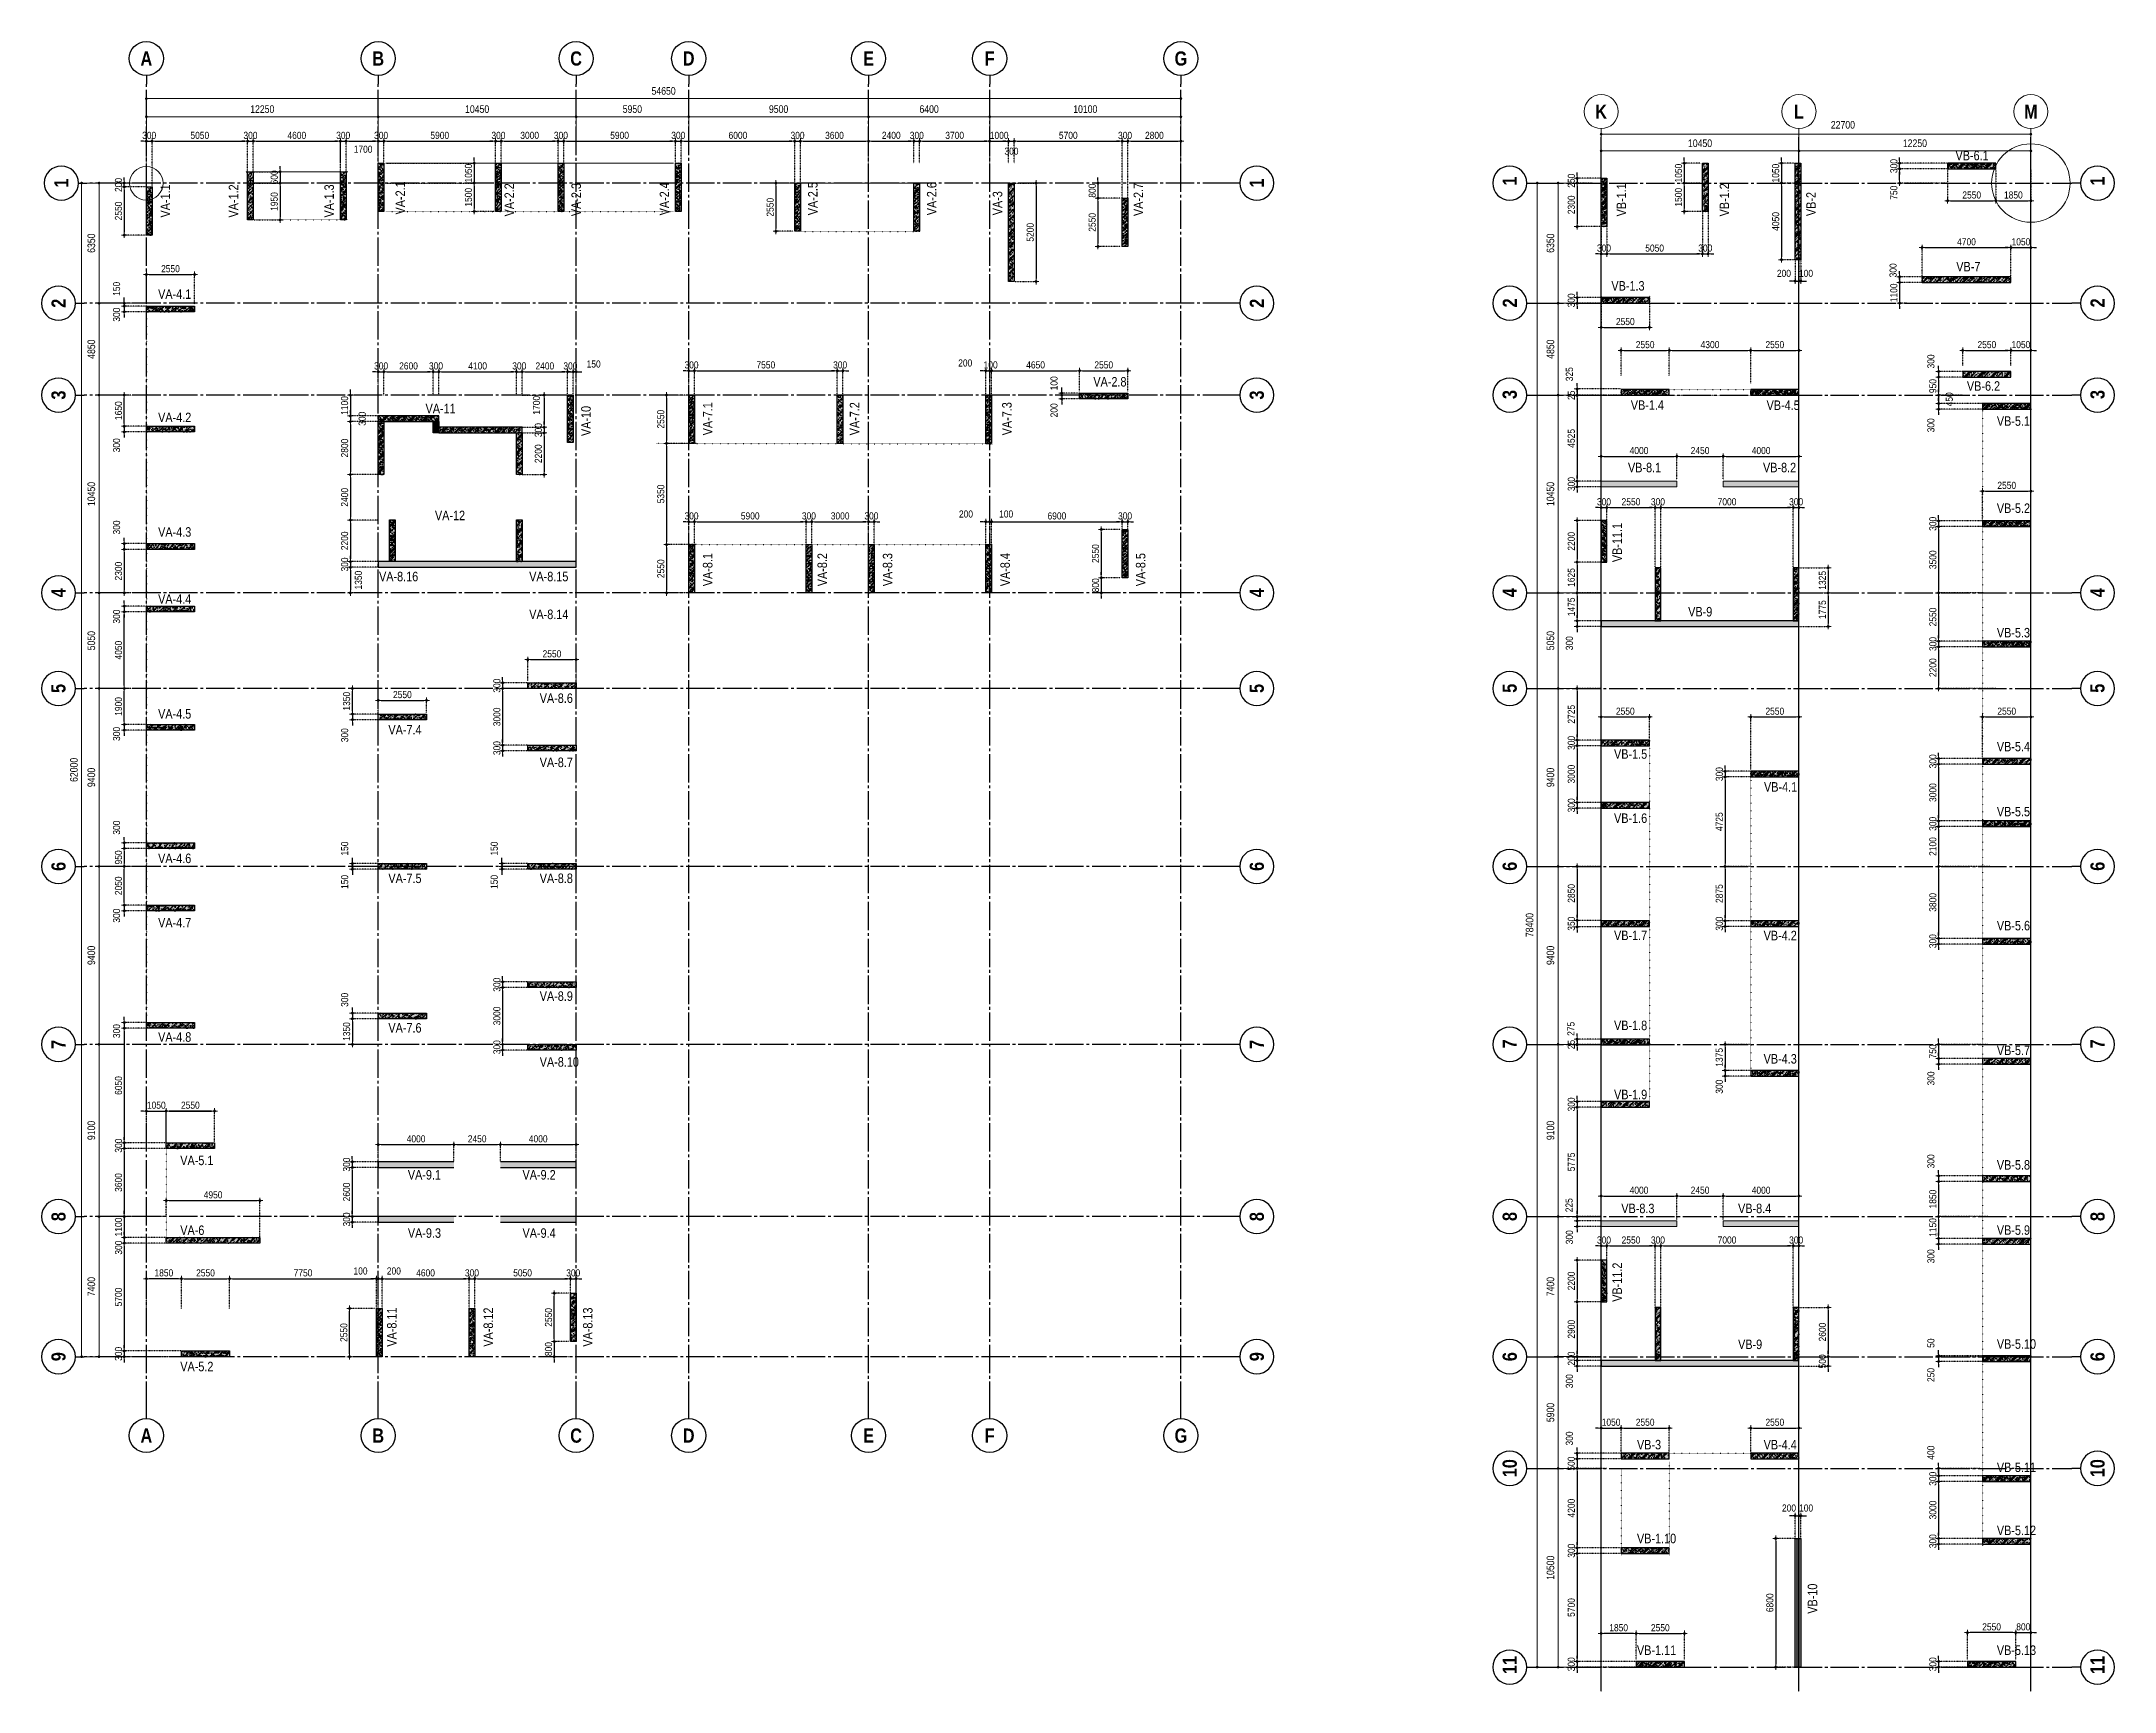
# Model space of a CAD drawing. Header units: millimetres. Extents: x -3973692 to -2843767, y 592734 to 838475.
# Drawn here: x -2954036 to -2844525, y 682540 to 769712 of the extents above; entities that cross this region are included whole.
import ezdxf
from ezdxf.enums import TextEntityAlignment as Align

# ---------------------------------------------------------------- set-up
doc = ezdxf.new("R2010")
doc.units = ezdxf.units.MM
doc.header["$MEASUREMENT"] = 0
doc.header["$PDMODE"] = 3
doc.header["$PDSIZE"] = -20
for name, pattern in [('CHG_XX_Luoi truc-Block A$0$MB_Luoi truc-150-TWA$0$Center101', [13, 10, -1, 1, -1]), ('CHG_XX_Luoi truc-Block B$0$MB_Luoi truc-150-TWB$0$Center101', [13, 10, -1, 1, -1]), ('DIVIDE2', [15.875, 6.35, -3.175, 0, -3.175, 0, -3.175]), ('DOT2', [0.125, 0, -0.125]), ('HIDDEN5', [2.8375, 1.25, -1.5875])]:
    doc.linetypes.add(name, pattern=pattern)
doc.layers.get('0').update_dxf_attribs({"lineweight": 9})
doc.layers.get('Defpoints').update_dxf_attribs({"color": 10, "lineweight": 0})
for name, color, linetype, lineweight in [("'S_General_Dim_1", 1, 'Continuous', 18), ("'S_General_Divide_3 Intermediate", 3, 'DIVIDE2', 40), ('CHG_XX_Cot_Block A-T8-15$0$DBAO', 3, 'Continuous', 13), ('CHG_XX_Cot_Block B-T8-15$0$Ap0302_PC', 150, 'Continuous', 9), ('CHG_XX_Cot_Block B-T8-15$0$DBAO', 3, 'Continuous', 13), ('CHG_XX_Luoi truc-Block A$0$Dim 200', 1, 'Continuous', 5), ('CHG_XX_Luoi truc-Block B$0$Dim 200', 1, 'Continuous', 5), ('TEXT', 7, 'Continuous', 15)]:
    doc.layers.add(name, color=color, linetype=linetype, lineweight=lineweight)
for name, color, linetype in [('CHG_XX_Cot_Block A-T8-15$0$mb_cot tang 14-17 twa$0$Concrete Hatch', 218, 'Continuous'), ('CHG_XX_Cot_Block A-T8-15$0$mb_cot tang 14-17 twa$0$Concrete Line', 6, 'Continuous'), ('CHG_XX_Cot_Block A-T8-15$0$mb_cot tang 14-17 twa$0$Concrete Solid', 216, 'Continuous'), ('CHG_XX_Cot_Block A-T8-15$0$mb_cot tang 4-8 twa$0$Concrete Hatch', 218, 'Continuous'), ('CHG_XX_Cot_Block A-T8-15$0$mb_cot tang 4-8 twa$0$Concrete Line', 6, 'Continuous'), ('CHG_XX_Cot_Block A-T8-15$0$mb_cot tang 4-8 twa$0$Concrete Solid', 216, 'Continuous'), ('CHG_XX_Cot_Block B-T8-15$0$mb_cot tang 14-17 twb$0$Concrete Hatch', 218, 'Continuous'), ('CHG_XX_Cot_Block B-T8-15$0$mb_cot tang 14-17 twb$0$Concrete Line', 6, 'Continuous'), ('CHG_XX_Cot_Block B-T8-15$0$mb_cot tang 14-17 twb$0$Concrete Solid', 216, 'Continuous'), ('CHG_XX_Cot_Block B-T8-15$0$mb_cot tang 4-8 twb$0$Concrete Hatch', 218, 'Continuous'), ('CHG_XX_Cot_Block B-T8-15$0$mb_cot tang 4-8 twb$0$Concrete Line', 6, 'Continuous'), ('CHG_XX_Cot_Block B-T8-15$0$mb_cot tang 4-8 twb$0$Concrete Solid', 216, 'Continuous'), ('CHG_XX_Luoi truc-Block A$0$MB_Luoi truc-150-TWA$0$Grid', 34, 'Continuous'), ('CHG_XX_Luoi truc-Block A$0$MB_Luoi truc-150-TWA$0$Grid Line', 251, 'CHG_XX_Luoi truc-Block A$0$MB_Luoi truc-150-TWA$0$Center101'), ('CHG_XX_Luoi truc-Block B$0$MB_Luoi truc-150-TWB$0$Grid', 34, 'Continuous'), ('CHG_XX_Luoi truc-Block B$0$MB_Luoi truc-150-TWB$0$Grid Line', 251, 'CHG_XX_Luoi truc-Block B$0$MB_Luoi truc-150-TWB$0$Center101'), ('dim', 1, 'Continuous')]:
    doc.layers.add(name, color=color, linetype=linetype)
doc.styles.add('arial', font='arial.ttf', dxfattribs={"width": 0.85})
doc.styles.add('CHG_XX_Luoi truc-Block A$0$MB_Luoi truc-150-TWA$0$Grid A-F$0$VNI-HelveCB', font='')
doc.styles.add('CHG_XX_Luoi truc-Block A$0$Star-HelCon', font='')
doc.styles.add('CHG_XX_Luoi truc-Block B$0$MB_Luoi truc-150-TWB$0$Grid A-F$0$VNI-HelveCB', font='')
doc.styles.add('CHG_XX_Luoi truc-Block B$0$Star-HelCon', font='')
doc.styles.add('TTP-HelCon', font='')
doc.styles.get('CHG_XX_Luoi truc-Block A$0$MB_Luoi truc-150-TWA$0$Grid A-F$0$VNI-HelveCB').set_extended_font_data('VNI-Helve-Condense', bold=True)
doc.styles.get('CHG_XX_Luoi truc-Block A$0$Star-HelCon').set_extended_font_data('VNI-Helve-Condense')
doc.styles.get('CHG_XX_Luoi truc-Block B$0$MB_Luoi truc-150-TWB$0$Grid A-F$0$VNI-HelveCB').set_extended_font_data('VNI-Helve-Condense', bold=True)
doc.styles.get('CHG_XX_Luoi truc-Block B$0$Star-HelCon').set_extended_font_data('VNI-Helve-Condense')
doc.styles.get('TTP-HelCon').set_extended_font_data('VNI-Helve-Condense')
doc.dimstyles.new('150', dxfattribs={"dimscale": 150, "dimtxt": 2.5, "dimasz": 1, "dimexe": 0, "dimexo": 0, "dimgap": 0.75, "dimtad": 1, "dimdec": 0, "dimzin": 9, "dimdsep": 46, "dimtxsty": 'arial', "dimblk1": 'DIMDOT', "dimblk2": 'DIMDOT', "dimsah": 1, "dimcen": 2, "dimdle": 3, "dimclre": 8, "dimclrt": 2, "dimadec": 0, "dimazin": 0, "dimtfac": 1, "dimtdec": 0, "dimtix": 1, "dimtmove": 2, "dimatfit": 3, "dimldrblk": 'DIMPIJL', "dimfxl": 1, "dimtvp": 1.8, "dimtolj": 1, "dimtzin": 0, "dimarcsym": 0})
doc.dimstyles.new('CHG_XX_Luoi truc-Block A$0$Dim 200', dxfattribs={"dimscale": 200, "dimtxt": 2, "dimasz": 0.7, "dimexe": 1, "dimexo": 1, "dimgap": 1, "dimtad": 1, "dimdec": 0, "dimzin": 12, "dimdsep": 46, "dimtxsty": 'CHG_XX_Luoi truc-Block A$0$Star-HelCon', "dimblk": 'CHG_XX_Luoi truc-Block A$0$_Dot', "dimcen": 1, "dimclrd": 256, "dimclre": 256, "dimclrt": 3, "dimadec": 0, "dimazin": 0, "dimtfac": 1, "dimtdec": 0, "dimtix": 1, "dimtmove": 2, "dimatfit": 3, "dimldrblk": 'CHG_XX_Luoi truc-Block A$0$HTT Arrow 30', "dimfxl": 1, "dimtolj": 1, "dimtzin": 0, "dimarcsym": 0})
doc.dimstyles.new('CHG_XX_Luoi truc-Block B$0$Dim 200', dxfattribs={"dimscale": 200, "dimtxt": 2, "dimasz": 0.7, "dimexe": 1, "dimexo": 1, "dimgap": 1, "dimtad": 1, "dimdec": 0, "dimzin": 12, "dimdsep": 46, "dimtxsty": 'CHG_XX_Luoi truc-Block B$0$Star-HelCon', "dimblk": 'CHG_XX_Luoi truc-Block B$0$_Dot', "dimcen": 1, "dimclrd": 256, "dimclre": 256, "dimclrt": 3, "dimadec": 0, "dimazin": 0, "dimtfac": 1, "dimtdec": 0, "dimtix": 1, "dimtmove": 2, "dimatfit": 3, "dimldrblk": 'CHG_XX_Luoi truc-Block B$0$HTT Arrow 30', "dimfxl": 1, "dimtolj": 1, "dimtzin": 0, "dimarcsym": 0})

msp = doc.modelspace()

# ---------------------------------------------------------------- blocks, each defined once
blk = doc.blocks.new('*U3016')
at = {"layer": 'CHG_XX_Luoi truc-Block A$0$MB_Luoi truc-150-TWA$0$Grid', "lineweight": -2}
for p, q in [((0, 470), (0, 467)), ((0, -3), (0, 0))]:
    blk.add_line(p, q, dxfattribs=at)
for centre in [(0, 476), (0, -9)]:
    blk.add_circle(centre, 6, dxfattribs=at)
at = {"layer": 'CHG_XX_Luoi truc-Block A$0$MB_Luoi truc-150-TWA$0$Grid Line'}
blk.add_line((0, 0), (0, 467), dxfattribs=at)
at = {"layer": 'CHG_XX_Luoi truc-Block A$0$MB_Luoi truc-150-TWA$0$Grid', "lineweight": -2, "style": 'CHG_XX_Luoi truc-Block A$0$MB_Luoi truc-150-TWA$0$Grid A-F$0$VNI-HelveCB'}
for tag, p in [('GRIDSUB', (0, 476)), ('GRID', (0, -9))]:
    blk.add_attdef(tag, text='', height=5, dxfattribs=at).set_placement(p, align=Align.MIDDLE)
blk = doc.blocks.new('*U3015')
at = {"layer": 'CHG_XX_Luoi truc-Block A$0$MB_Luoi truc-150-TWA$0$Grid', "lineweight": -2}
for p, q in [((0, 470), (0, 467)), ((0, -3), (0, 0))]:
    blk.add_line(p, q, dxfattribs=at)
for centre in [(0, 476), (0, -9)]:
    blk.add_circle(centre, 6, dxfattribs=at)
at = {"layer": 'CHG_XX_Luoi truc-Block A$0$MB_Luoi truc-150-TWA$0$Grid Line'}
blk.add_line((0, 0), (0, 467), dxfattribs=at)
at = {"layer": 'CHG_XX_Luoi truc-Block A$0$MB_Luoi truc-150-TWA$0$Grid', "lineweight": -2, "style": 'CHG_XX_Luoi truc-Block A$0$MB_Luoi truc-150-TWA$0$Grid A-F$0$VNI-HelveCB'}
for tag, p in [('GRIDSUB', (0, 476)), ('GRID', (0, -9))]:
    blk.add_attdef(tag, text='', height=5, dxfattribs=at).set_placement(p, align=Align.MIDDLE)
blk = doc.blocks.new('CHG_XX_Luoi truc-Block A$0$_Dot')
at = {"color": 0, "linetype": 'ByBlock', "lineweight": -2}
blk.add_line((-0.5, 0), (-1, 0), dxfattribs=at)
at = {"color": 0, "linetype": 'ByBlock', "const_width": 0.5}
blk.add_lwpolyline([(-0.25, 0, 1), (0.25, 0, 1)], format="xyb", close=True, dxfattribs=at)
blk = doc.blocks.new('*D2996')
at = {"layer": 'CHG_XX_Luoi truc-Block A$0$Dim 200', "lineweight": -2, "transparency": 16777216}
for p, q in [((-1678, 152260), (-2700, 152260)), ((-2500, 152120), (-2500, 146050)), ((-1678, 145910), (-2700, 145910))]:
    blk.add_line(p, q, dxfattribs=at)
at = {"layer": 'Defpoints', "color": 0, "transparency": 16777216}
for p in [(-1478, 152260), (-2500, 145910), (-1478, 145910)]:
    blk.add_point(p, dxfattribs=at)
at = {"layer": 'CHG_XX_Luoi truc-Block A$0$Dim 200', "lineweight": -2, "transparency": 16777216, "xscale": 140, "yscale": 140, "zscale": 140}
for p, rotation in [((-2500, 152260), 90), ((-2500, 145910), 270)]:
    blk.add_blockref('CHG_XX_Luoi truc-Block A$0$_Dot', p, dxfattribs=dict(at, rotation=rotation))
at = {"layer": 'CHG_XX_Luoi truc-Block A$0$Dim 200', "color": 3, "transparency": 16777216, "insert": (-2904, 149085), "char_height": 400, "attachment_point": 5, "rotation": 90, "style": 'CHG_XX_Luoi truc-Block A$0$Star-HelCon'}
blk.add_mtext('\\A1;6350', dxfattribs=at)
blk = doc.blocks.new('CHG_XX_Luoi truc-Block A$0$HTT Arrow 30')
blk.add_hatch(color=256).paths.add_polyline_path([(-2.5, 0.375), (-2.5, -0.375), (0, 0)])
at = {"color": 0, "linetype": 'ByBlock', "lineweight": -2}
for p, q in [((0, 0), (-2.5, 0.375)), ((-2.5, -0.375), (-2.5, 0.375)), ((0, 0), (-2.5, -0.375))]:
    blk.add_line(p, q, dxfattribs=at)
blk = doc.blocks.new('*D2997')
at = {"layer": 'CHG_XX_Luoi truc-Block A$0$Dim 200', "lineweight": -2, "transparency": 16777216}
for p, q in [((-1678, 145910), (-2700, 145910)), ((-2500, 145770), (-2500, 141200)), ((-1678, 141060), (-2700, 141060))]:
    blk.add_line(p, q, dxfattribs=at)
at = {"layer": 'Defpoints', "color": 0, "transparency": 16777216}
for p in [(-1478, 145910), (-2500, 141060), (-1478, 141060)]:
    blk.add_point(p, dxfattribs=at)
at = {"layer": 'CHG_XX_Luoi truc-Block A$0$Dim 200', "lineweight": -2, "transparency": 16777216, "xscale": 140, "yscale": 140, "zscale": 140}
for p, rotation in [((-2500, 145910), 90), ((-2500, 141060), 270)]:
    blk.add_blockref('CHG_XX_Luoi truc-Block A$0$_Dot', p, dxfattribs=dict(at, rotation=rotation))
at = {"layer": 'CHG_XX_Luoi truc-Block A$0$Dim 200', "color": 3, "transparency": 16777216, "insert": (-2904, 143485), "char_height": 400, "attachment_point": 5, "rotation": 90, "style": 'CHG_XX_Luoi truc-Block A$0$Star-HelCon'}
blk.add_mtext('\\A1;4850', dxfattribs=at)
blk = doc.blocks.new('*D2998')
at = {"layer": 'CHG_XX_Luoi truc-Block A$0$Dim 200', "lineweight": -2, "transparency": 16777216}
for p, q in [((-1678, 141060), (-2700, 141060)), ((-2500, 140920), (-2500, 130750)), ((-1678, 130610), (-2700, 130610))]:
    blk.add_line(p, q, dxfattribs=at)
at = {"layer": 'Defpoints', "color": 0, "transparency": 16777216}
for p in [(-1478, 141060), (-2500, 130610), (-1478, 130610)]:
    blk.add_point(p, dxfattribs=at)
at = {"layer": 'CHG_XX_Luoi truc-Block A$0$Dim 200', "lineweight": -2, "transparency": 16777216, "xscale": 140, "yscale": 140, "zscale": 140}
for p, rotation in [((-2500, 141060), 90), ((-2500, 130610), 270)]:
    blk.add_blockref('CHG_XX_Luoi truc-Block A$0$_Dot', p, dxfattribs=dict(at, rotation=rotation))
at = {"layer": 'CHG_XX_Luoi truc-Block A$0$Dim 200', "color": 3, "transparency": 16777216, "insert": (-2904, 135835), "char_height": 400, "attachment_point": 5, "rotation": 90, "style": 'CHG_XX_Luoi truc-Block A$0$Star-HelCon'}
blk.add_mtext('\\A1;10450', dxfattribs=at)
blk = doc.blocks.new('*D2999')
at = {"layer": 'CHG_XX_Luoi truc-Block A$0$Dim 200', "lineweight": -2, "transparency": 16777216}
for p, q in [((-1678, 130610), (-2700, 130610)), ((-2500, 130470), (-2500, 125700)), ((-1678, 125560), (-2700, 125560))]:
    blk.add_line(p, q, dxfattribs=at)
at = {"layer": 'Defpoints', "color": 0, "transparency": 16777216}
for p in [(-1478, 130610), (-2500, 125560), (-1478, 125560)]:
    blk.add_point(p, dxfattribs=at)
at = {"layer": 'CHG_XX_Luoi truc-Block A$0$Dim 200', "lineweight": -2, "transparency": 16777216, "xscale": 140, "yscale": 140, "zscale": 140}
for p, rotation in [((-2500, 130610), 90), ((-2500, 125560), 270)]:
    blk.add_blockref('CHG_XX_Luoi truc-Block A$0$_Dot', p, dxfattribs=dict(at, rotation=rotation))
at = {"layer": 'CHG_XX_Luoi truc-Block A$0$Dim 200', "color": 3, "transparency": 16777216, "insert": (-2904, 128085), "char_height": 400, "attachment_point": 5, "rotation": 90, "style": 'CHG_XX_Luoi truc-Block A$0$Star-HelCon'}
blk.add_mtext('\\A1;5050', dxfattribs=at)
blk = doc.blocks.new('*D3000')
at = {"layer": 'CHG_XX_Luoi truc-Block A$0$Dim 200', "lineweight": -2, "transparency": 16777216}
for p, q in [((-1678, 125560), (-2700, 125560)), ((-2500, 125420), (-2500, 116300)), ((-1828, 116160), (-2700, 116160))]:
    blk.add_line(p, q, dxfattribs=at)
at = {"layer": 'Defpoints', "color": 0, "transparency": 16777216}
for p in [(-1478, 125560), (-2500, 116160), (-1628, 116160)]:
    blk.add_point(p, dxfattribs=at)
at = {"layer": 'CHG_XX_Luoi truc-Block A$0$Dim 200', "lineweight": -2, "transparency": 16777216, "xscale": 140, "yscale": 140, "zscale": 140}
for p, rotation in [((-2500, 125560), 90), ((-2500, 116160), 270)]:
    blk.add_blockref('CHG_XX_Luoi truc-Block A$0$_Dot', p, dxfattribs=dict(at, rotation=rotation))
at = {"layer": 'CHG_XX_Luoi truc-Block A$0$Dim 200', "color": 3, "transparency": 16777216, "insert": (-2904, 120860), "char_height": 400, "attachment_point": 5, "rotation": 90, "style": 'CHG_XX_Luoi truc-Block A$0$Star-HelCon'}
blk.add_mtext('\\A1;9400', dxfattribs=at)
blk = doc.blocks.new('*D3001')
at = {"layer": 'CHG_XX_Luoi truc-Block A$0$Dim 200', "lineweight": -2, "transparency": 16777216}
for p, q in [((-1828, 116160), (-2700, 116160)), ((-2500, 116020), (-2500, 106900)), ((-1678, 106760), (-2700, 106760))]:
    blk.add_line(p, q, dxfattribs=at)
at = {"layer": 'Defpoints', "color": 0, "transparency": 16777216}
for p in [(-1628, 116160), (-2500, 106760), (-1478, 106760)]:
    blk.add_point(p, dxfattribs=at)
at = {"layer": 'CHG_XX_Luoi truc-Block A$0$Dim 200', "lineweight": -2, "transparency": 16777216, "xscale": 140, "yscale": 140, "zscale": 140}
for p, rotation in [((-2500, 116160), 90), ((-2500, 106760), 270)]:
    blk.add_blockref('CHG_XX_Luoi truc-Block A$0$_Dot', p, dxfattribs=dict(at, rotation=rotation))
at = {"layer": 'CHG_XX_Luoi truc-Block A$0$Dim 200', "color": 3, "transparency": 16777216, "insert": (-2904, 111460), "char_height": 400, "attachment_point": 5, "rotation": 90, "style": 'CHG_XX_Luoi truc-Block A$0$Star-HelCon'}
blk.add_mtext('\\A1;9400', dxfattribs=at)
blk = doc.blocks.new('*D3002')
at = {"layer": 'CHG_XX_Luoi truc-Block A$0$Dim 200', "lineweight": -2, "transparency": 16777216}
for p, q in [((-1678, 106760), (-2700, 106760)), ((-2500, 106620), (-2500, 97800)), ((-1678, 97660), (-2700, 97660))]:
    blk.add_line(p, q, dxfattribs=at)
at = {"layer": 'Defpoints', "color": 0, "transparency": 16777216}
for p in [(-1478, 106760), (-2500, 97660), (-1478, 97660)]:
    blk.add_point(p, dxfattribs=at)
at = {"layer": 'CHG_XX_Luoi truc-Block A$0$Dim 200', "lineweight": -2, "transparency": 16777216, "xscale": 140, "yscale": 140, "zscale": 140}
for p, rotation in [((-2500, 106760), 90), ((-2500, 97660), 270)]:
    blk.add_blockref('CHG_XX_Luoi truc-Block A$0$_Dot', p, dxfattribs=dict(at, rotation=rotation))
at = {"layer": 'CHG_XX_Luoi truc-Block A$0$Dim 200', "color": 3, "transparency": 16777216, "insert": (-2904, 102210), "char_height": 400, "attachment_point": 5, "rotation": 90, "style": 'CHG_XX_Luoi truc-Block A$0$Star-HelCon'}
blk.add_mtext('\\A1;9100', dxfattribs=at)
blk = doc.blocks.new('*D3003')
at = {"layer": 'CHG_XX_Luoi truc-Block A$0$Dim 200', "lineweight": -2, "transparency": 16777216}
for p, q in [((-1678, 97660), (-2700, 97660)), ((-2500, 97520), (-2500, 90400)), ((-1678, 90260), (-2700, 90260))]:
    blk.add_line(p, q, dxfattribs=at)
at = {"layer": 'Defpoints', "color": 0, "transparency": 16777216}
for p in [(-1478, 97660), (-2500, 90260), (-1478, 90260)]:
    blk.add_point(p, dxfattribs=at)
at = {"layer": 'CHG_XX_Luoi truc-Block A$0$Dim 200', "lineweight": -2, "transparency": 16777216, "xscale": 140, "yscale": 140, "zscale": 140}
for p, rotation in [((-2500, 97660), 90), ((-2500, 90260), 270)]:
    blk.add_blockref('CHG_XX_Luoi truc-Block A$0$_Dot', p, dxfattribs=dict(at, rotation=rotation))
at = {"layer": 'CHG_XX_Luoi truc-Block A$0$Dim 200', "color": 3, "transparency": 16777216, "insert": (-2904, 93960), "char_height": 400, "attachment_point": 5, "rotation": 90, "style": 'CHG_XX_Luoi truc-Block A$0$Star-HelCon'}
blk.add_mtext('\\A1;7400', dxfattribs=at)
blk = doc.blocks.new('*D3004')
at = {"layer": 'CHG_XX_Luoi truc-Block A$0$Dim 200', "lineweight": -2, "transparency": 16777216}
for p, q in [((-2389, 152260), (-3618, 152260)), ((-3418, 152120), (-3418, 90400)), ((-2354, 90260), (-3618, 90260))]:
    blk.add_line(p, q, dxfattribs=at)
at = {"layer": 'Defpoints', "color": 0, "transparency": 16777216}
for p in [(-2189, 152260), (-3418, 90260), (-2154, 90260)]:
    blk.add_point(p, dxfattribs=at)
at = {"layer": 'CHG_XX_Luoi truc-Block A$0$Dim 200', "lineweight": -2, "transparency": 16777216, "xscale": 140, "yscale": 140, "zscale": 140}
for p, rotation in [((-3418, 152260), 90), ((-3418, 90260), 270)]:
    blk.add_blockref('CHG_XX_Luoi truc-Block A$0$_Dot', p, dxfattribs=dict(at, rotation=rotation))
at = {"layer": 'CHG_XX_Luoi truc-Block A$0$Dim 200', "color": 3, "transparency": 16777216, "insert": (-3823, 121260), "char_height": 400, "attachment_point": 5, "rotation": 90, "style": 'CHG_XX_Luoi truc-Block A$0$Star-HelCon'}
blk.add_mtext('\\A1;62000', dxfattribs=at)
blk = doc.blocks.new('*D3005')
at = {"layer": 'CHG_XX_Luoi truc-Block A$0$Dim 200', "lineweight": -2, "transparency": 16777216}
for p, q in [((0, 154891), (0, 155960)), ((140, 155760), (12110, 155760)), ((12250, 154891), (12250, 155960))]:
    blk.add_line(p, q, dxfattribs=at)
at = {"layer": 'Defpoints', "color": 0, "transparency": 16777216}
for p in [(12250, 155760), (0, 154691), (12250, 154691)]:
    blk.add_point(p, dxfattribs=at)
at = {"layer": 'CHG_XX_Luoi truc-Block A$0$Dim 200', "lineweight": -2, "transparency": 16777216, "xscale": 140, "yscale": 140, "zscale": 140, "rotation": 180}
blk.add_blockref('CHG_XX_Luoi truc-Block A$0$_Dot', (0, 155760), dxfattribs=at)
at = {"layer": 'CHG_XX_Luoi truc-Block A$0$Dim 200', "lineweight": -2, "transparency": 16777216, "xscale": 140, "yscale": 140, "zscale": 140}
blk.add_blockref('CHG_XX_Luoi truc-Block A$0$_Dot', (12250, 155760), dxfattribs=at)
at = {"layer": 'CHG_XX_Luoi truc-Block A$0$Dim 200', "color": 3, "transparency": 16777216, "insert": (6125, 156164), "char_height": 400, "attachment_point": 5, "style": 'CHG_XX_Luoi truc-Block A$0$Star-HelCon'}
blk.add_mtext('\\A1;12250', dxfattribs=at)
blk = doc.blocks.new('*D3006')
at = {"layer": 'CHG_XX_Luoi truc-Block A$0$Dim 200', "lineweight": -2, "transparency": 16777216}
for p, q in [((12250, 154891), (12250, 155960)), ((12390, 155760), (22560, 155760)), ((22700, 154891), (22700, 155960))]:
    blk.add_line(p, q, dxfattribs=at)
at = {"layer": 'Defpoints', "color": 0, "transparency": 16777216}
for p in [(22700, 155760), (12250, 154691), (22700, 154691)]:
    blk.add_point(p, dxfattribs=at)
at = {"layer": 'CHG_XX_Luoi truc-Block A$0$Dim 200', "lineweight": -2, "transparency": 16777216, "xscale": 140, "yscale": 140, "zscale": 140, "rotation": 180}
blk.add_blockref('CHG_XX_Luoi truc-Block A$0$_Dot', (12250, 155760), dxfattribs=at)
at = {"layer": 'CHG_XX_Luoi truc-Block A$0$Dim 200', "lineweight": -2, "transparency": 16777216, "xscale": 140, "yscale": 140, "zscale": 140}
blk.add_blockref('CHG_XX_Luoi truc-Block A$0$_Dot', (22700, 155760), dxfattribs=at)
at = {"layer": 'CHG_XX_Luoi truc-Block A$0$Dim 200', "color": 3, "transparency": 16777216, "insert": (17475, 156164), "char_height": 400, "attachment_point": 5, "style": 'CHG_XX_Luoi truc-Block A$0$Star-HelCon'}
blk.add_mtext('\\A1;10450', dxfattribs=at)
blk = doc.blocks.new('*D3007')
at = {"layer": 'CHG_XX_Luoi truc-Block A$0$Dim 200', "lineweight": -2, "transparency": 16777216}
for p, q in [((22700, 154891), (22700, 155960)), ((22840, 155760), (28510, 155760)), ((28650, 154891), (28650, 155960))]:
    blk.add_line(p, q, dxfattribs=at)
at = {"layer": 'Defpoints', "color": 0, "transparency": 16777216}
for p in [(28650, 155760), (22700, 154691), (28650, 154691)]:
    blk.add_point(p, dxfattribs=at)
at = {"layer": 'CHG_XX_Luoi truc-Block A$0$Dim 200', "lineweight": -2, "transparency": 16777216, "xscale": 140, "yscale": 140, "zscale": 140, "rotation": 180}
blk.add_blockref('CHG_XX_Luoi truc-Block A$0$_Dot', (22700, 155760), dxfattribs=at)
at = {"layer": 'CHG_XX_Luoi truc-Block A$0$Dim 200', "lineweight": -2, "transparency": 16777216, "xscale": 140, "yscale": 140, "zscale": 140}
blk.add_blockref('CHG_XX_Luoi truc-Block A$0$_Dot', (28650, 155760), dxfattribs=at)
at = {"layer": 'CHG_XX_Luoi truc-Block A$0$Dim 200', "color": 3, "transparency": 16777216, "insert": (25675, 156164), "char_height": 400, "attachment_point": 5, "style": 'CHG_XX_Luoi truc-Block A$0$Star-HelCon'}
blk.add_mtext('\\A1;5950', dxfattribs=at)
blk = doc.blocks.new('*D3008')
at = {"layer": 'CHG_XX_Luoi truc-Block A$0$Dim 200', "lineweight": -2, "transparency": 16777216}
for p, q in [((28650, 154891), (28650, 155960)), ((28790, 155760), (38010, 155760)), ((38150, 154891), (38150, 155960))]:
    blk.add_line(p, q, dxfattribs=at)
at = {"layer": 'Defpoints', "color": 0, "transparency": 16777216}
for p in [(38150, 155760), (28650, 154691), (38150, 154691)]:
    blk.add_point(p, dxfattribs=at)
at = {"layer": 'CHG_XX_Luoi truc-Block A$0$Dim 200', "lineweight": -2, "transparency": 16777216, "xscale": 140, "yscale": 140, "zscale": 140, "rotation": 180}
blk.add_blockref('CHG_XX_Luoi truc-Block A$0$_Dot', (28650, 155760), dxfattribs=at)
at = {"layer": 'CHG_XX_Luoi truc-Block A$0$Dim 200', "lineweight": -2, "transparency": 16777216, "xscale": 140, "yscale": 140, "zscale": 140}
blk.add_blockref('CHG_XX_Luoi truc-Block A$0$_Dot', (38150, 155760), dxfattribs=at)
at = {"layer": 'CHG_XX_Luoi truc-Block A$0$Dim 200', "color": 3, "transparency": 16777216, "insert": (33400, 156164), "char_height": 400, "attachment_point": 5, "style": 'CHG_XX_Luoi truc-Block A$0$Star-HelCon'}
blk.add_mtext('\\A1;9500', dxfattribs=at)
blk = doc.blocks.new('*D3009')
at = {"layer": 'CHG_XX_Luoi truc-Block A$0$Dim 200', "lineweight": -2, "transparency": 16777216}
for p, q in [((38150, 154891), (38150, 155960)), ((38290, 155760), (44410, 155760)), ((44550, 154891), (44550, 155960))]:
    blk.add_line(p, q, dxfattribs=at)
at = {"layer": 'Defpoints', "color": 0, "transparency": 16777216}
for p in [(44550, 155760), (38150, 154691), (44550, 154691)]:
    blk.add_point(p, dxfattribs=at)
at = {"layer": 'CHG_XX_Luoi truc-Block A$0$Dim 200', "lineweight": -2, "transparency": 16777216, "xscale": 140, "yscale": 140, "zscale": 140, "rotation": 180}
blk.add_blockref('CHG_XX_Luoi truc-Block A$0$_Dot', (38150, 155760), dxfattribs=at)
at = {"layer": 'CHG_XX_Luoi truc-Block A$0$Dim 200', "lineweight": -2, "transparency": 16777216, "xscale": 140, "yscale": 140, "zscale": 140}
blk.add_blockref('CHG_XX_Luoi truc-Block A$0$_Dot', (44550, 155760), dxfattribs=at)
at = {"layer": 'CHG_XX_Luoi truc-Block A$0$Dim 200', "color": 3, "transparency": 16777216, "insert": (41350, 156164), "char_height": 400, "attachment_point": 5, "style": 'CHG_XX_Luoi truc-Block A$0$Star-HelCon'}
blk.add_mtext('\\A1;6400', dxfattribs=at)
blk = doc.blocks.new('*D3010')
at = {"layer": 'CHG_XX_Luoi truc-Block A$0$Dim 200', "lineweight": -2, "transparency": 16777216}
for p, q in [((0, 154891), (0, 156922)), ((140, 156722), (54510, 156722)), ((54650, 154891), (54650, 156922))]:
    blk.add_line(p, q, dxfattribs=at)
at = {"layer": 'Defpoints', "color": 0, "transparency": 16777216}
for p in [(54650, 156722), (0, 154691), (54650, 154691)]:
    blk.add_point(p, dxfattribs=at)
at = {"layer": 'CHG_XX_Luoi truc-Block A$0$Dim 200', "lineweight": -2, "transparency": 16777216, "xscale": 140, "yscale": 140, "zscale": 140, "rotation": 180}
blk.add_blockref('CHG_XX_Luoi truc-Block A$0$_Dot', (0, 156722), dxfattribs=at)
at = {"layer": 'CHG_XX_Luoi truc-Block A$0$Dim 200', "lineweight": -2, "transparency": 16777216, "xscale": 140, "yscale": 140, "zscale": 140}
blk.add_blockref('CHG_XX_Luoi truc-Block A$0$_Dot', (54650, 156722), dxfattribs=at)
at = {"layer": 'CHG_XX_Luoi truc-Block A$0$Dim 200', "color": 3, "transparency": 16777216, "insert": (27325, 157126), "char_height": 400, "attachment_point": 5, "style": 'CHG_XX_Luoi truc-Block A$0$Star-HelCon'}
blk.add_mtext('\\A1;54650', dxfattribs=at)
blk = doc.blocks.new('*D3012')
at = {"layer": 'CHG_XX_Luoi truc-Block A$0$Dim 200', "lineweight": -2, "transparency": 16777216}
for p, q in [((44550, 154891), (44550, 155960)), ((44690, 155760), (54510, 155760)), ((54650, 154891), (54650, 155960))]:
    blk.add_line(p, q, dxfattribs=at)
at = {"layer": 'Defpoints', "color": 0, "transparency": 16777216}
for p in [(54650, 155760), (44550, 154691), (54650, 154691)]:
    blk.add_point(p, dxfattribs=at)
at = {"layer": 'CHG_XX_Luoi truc-Block A$0$Dim 200', "lineweight": -2, "transparency": 16777216, "xscale": 140, "yscale": 140, "zscale": 140, "rotation": 180}
blk.add_blockref('CHG_XX_Luoi truc-Block A$0$_Dot', (44550, 155760), dxfattribs=at)
at = {"layer": 'CHG_XX_Luoi truc-Block A$0$Dim 200', "lineweight": -2, "transparency": 16777216, "xscale": 140, "yscale": 140, "zscale": 140}
blk.add_blockref('CHG_XX_Luoi truc-Block A$0$_Dot', (54650, 155760), dxfattribs=at)
at = {"layer": 'CHG_XX_Luoi truc-Block A$0$Dim 200', "color": 3, "transparency": 16777216, "insert": (49600, 156164), "char_height": 400, "attachment_point": 5, "style": 'CHG_XX_Luoi truc-Block A$0$Star-HelCon'}
blk.add_mtext('\\A1;10100', dxfattribs=at)
blk = doc.blocks.new('*U3014')
at = {"layer": 'CHG_XX_Luoi truc-Block A$0$MB_Luoi truc-150-TWA$0$Grid', "lineweight": -2}
for p, q in [((0, 407), (0, 404)), ((0, -3), (0, 0))]:
    blk.add_line(p, q, dxfattribs=at)
for centre in [(0, 413), (0, -9)]:
    blk.add_circle(centre, 6, dxfattribs=at)
at = {"layer": 'CHG_XX_Luoi truc-Block A$0$MB_Luoi truc-150-TWA$0$Grid Line'}
blk.add_line((0, 0), (0, 404), dxfattribs=at)
at = {"layer": 'CHG_XX_Luoi truc-Block A$0$MB_Luoi truc-150-TWA$0$Grid', "lineweight": -2, "style": 'CHG_XX_Luoi truc-Block A$0$MB_Luoi truc-150-TWA$0$Grid A-F$0$VNI-HelveCB'}
for tag, p in [('GRIDSUB', (0, 413)), ('GRID', (0, -9))]:
    blk.add_attdef(tag, text='', height=5, dxfattribs=at).set_placement(p, align=Align.MIDDLE)
blk = doc.blocks.new('*U3013')
at = {"layer": 'CHG_XX_Luoi truc-Block A$0$MB_Luoi truc-150-TWA$0$Grid', "lineweight": -2}
for p, q in [((0, 406), (0, 403)), ((0, -3), (0, 0))]:
    blk.add_line(p, q, dxfattribs=at)
for centre in [(0, 412), (0, -9)]:
    blk.add_circle(centre, 6, dxfattribs=at)
at = {"layer": 'CHG_XX_Luoi truc-Block A$0$MB_Luoi truc-150-TWA$0$Grid Line'}
blk.add_line((0, 0), (0, 403), dxfattribs=at)
at = {"layer": 'CHG_XX_Luoi truc-Block A$0$MB_Luoi truc-150-TWA$0$Grid', "lineweight": -2, "style": 'CHG_XX_Luoi truc-Block A$0$MB_Luoi truc-150-TWA$0$Grid A-F$0$VNI-HelveCB'}
for tag, p in [('GRIDSUB', (0, 412)), ('GRID', (0, -9))]:
    blk.add_attdef(tag, text='', height=5, dxfattribs=at).set_placement(p, align=Align.MIDDLE)
blk = doc.blocks.new('*U3161')
at = {"layer": 'CHG_XX_Cot_Block A-T8-15$0$mb_cot tang 14-17 twa$0$Concrete Hatch'}
h = blk.add_hatch(dxfattribs=at)
h.set_pattern_fill('CONCRETE', color=256, scale=50, style=0, pattern_type=2)
h.set_pattern_definition([(45, (8900, -50), (-176.777, 176.777), []), (45, (8900, 1e-13), (-353.553, 353.553), []), (50, (8900, -50), (358.63, -31.376), [37.5, -412.5]), (355, (8900, -50), (-69.376, 376.096), [30, -330]), (100.4514, (8929.9, -52.6), (289.255, 344.72), [31.87, -350.571]), (46.184, (8900, 50), (533.62, -82.76), [56.25, -618.75]), (96.6356, (8944.47, 43.1), (467.33, 487.06), [47.805, -525.856]), (351.184, (8900, 50), (467.33, 487.06), [45, -495]), (21, (8950, 25), (298.4535, -201.309), [37.5, -412.5]), (326, (8950, 25), (121.658, 362.575), [30, -330]), (71.4514, (8974.87, 8.22), (420.111, 161.265), [31.87, -350.571]), (37.5, (8900, -50), (6.08, 166.447), [0, -326, 0, -335, 0, -331.25]), (7.5, (8900, -50), (131.5348, 197.206), [0, -191, 0, -318.5, 0, -126.25]), (327.5, (8788.5, -50), (266.9112, -11.2774), [0, -125, 0, -390, 0, -517.5]), (317.5, (8738.5, -50), (291.593, 50.0525), [0, -162.5, 0, -259, 0, -367.5]), (0, (9075, 125), (0, 875), [87.5, -787.5]), (0, (9337.5, 300), (0, 875), [87.5, -787.5]), (0, (9162.5, 650), (0, 875), [87.5, -350, 87.5, -350]), (90, (9075, 125), (-875, 5e-14), [87.5, -787.5]), (90, (9162.5, 650), (-875, 5e-14), [87.5, -787.5]), (90, (9425, 300), (-875, 5e-14), [87.5, -787.5]), (90, (9600, 562.5), (-875, 5e-14), [87.5, -787.5]), (135, (9162.5, 125), (-875.016, 9e-14), [123.76, -1113.7]), (135, (9250, 650), (-875.016, 9e-14), [123.76, -1113.7]), (45, (9337.5, 300), (9e-14, 875.016), [123.76, -247.485, 123.76, -742.455]), (0, (8725, -50), (87.5, 87.5), [-175, 0])])
h.paths.add_polyline_path([(-750, 150), (-750, -150), (9700, -150), (9700, 150)])
at = {"layer": 'CHG_XX_Cot_Block A-T8-15$0$mb_cot tang 14-17 twa$0$Concrete Solid'}
blk.add_hatch(color=256, dxfattribs=at).paths.add_polyline_path([(-750, 150), (-750, -150), (9700, -150), (9700, 150)])
at = {"layer": 'CHG_XX_Cot_Block A-T8-15$0$mb_cot tang 14-17 twa$0$Concrete Line'}
blk.add_lwpolyline([(-750, 150), (-750, -150), (9700, -150), (9700, 150)], close=True, dxfattribs=at)
blk = doc.blocks.new('*U3164')
at = {"layer": 'CHG_XX_Cot_Block A-T8-15$0$mb_cot tang 14-17 twa$0$Concrete Hatch'}
h = blk.add_hatch(dxfattribs=at)
h.set_pattern_fill('CONCRETE', color=256, scale=50, style=0, pattern_type=2)
h.set_pattern_definition([(45, (3050, -50), (-176.777, 176.777), []), (45, (3050, 1e-13), (-353.55, 353.55), []), (50, (3050, -50), (358.63, -31.376), [37.5, -412.5]), (355, (3050, -50), (-69.376, 376.096), [30, -330]), (100.451, (3079.9, -52.6), (289.255, 344.72), [31.87, -350.57]), (46.184, (3050, 50), (533.62, -82.76), [56.25, -618.75]), (96.636, (3094.47, 43.1), (467.33, 487.06), [47.805, -525.86]), (351.184, (3050, 50), (467.33, 487.06), [45, -495]), (21, (3100, 25), (298.454, -201.31), [37.5, -412.5]), (326, (3100, 25), (121.658, 362.575), [30, -330]), (71.451, (3124.87, 8.22), (420.11, 161.265), [31.87, -350.57]), (37.5, (3050, -50), (6.08, 166.447), [0, -326, 0, -335, 0, -331.25]), (7.5, (3050, -50), (131.535, 197.206), [0, -191, 0, -318.5, 0, -126.25]), (327.5, (2938.5, -50), (266.911, -11.2774), [0, -125, 0, -390, 0, -517.5]), (317.5, (2888.5, -50), (291.593, 50.052), [0, -162.5, 0, -259, 0, -367.5]), (0, (3225, 125), (0, 875), [87.5, -787.5]), (0, (3487.5, 300), (0, 875), [87.5, -787.5]), (0, (3312.5, 650), (0, 875), [87.5, -350, 87.5, -350]), (90, (3225, 125), (-875, 5e-14), [87.5, -787.5]), (90, (3312.5, 650), (-875, 5e-14), [87.5, -787.5]), (90, (3575, 300), (-875, 5e-14), [87.5, -787.5]), (90, (3750, 562.5), (-875, 5e-14), [87.5, -787.5]), (135, (3312.5, 125), (-875.02, 9e-14), [123.76, -1113.7]), (135, (3400, 650), (-875.02, 9e-14), [123.76, -1113.7]), (45, (3487.5, 300), (9e-14, 875.02), [123.76, -247.485, 123.76, -742.455]), (0, (2875, -50), (87.5, 87.5), [-175, 0])])
h.paths.add_polyline_path([(-50, 150), (-50, -150), (3150, -150), (3150, 150)])
at = {"layer": 'CHG_XX_Cot_Block A-T8-15$0$mb_cot tang 14-17 twa$0$Concrete Solid'}
blk.add_hatch(color=256, dxfattribs=at).paths.add_polyline_path([(-50, 150), (-50, -150), (3150, -150), (3150, 150)])
at = {"layer": 'CHG_XX_Cot_Block A-T8-15$0$mb_cot tang 14-17 twa$0$Concrete Line'}
blk.add_lwpolyline([(-50, 150), (-50, -150), (3150, -150), (3150, 150)], close=True, dxfattribs=at)
blk = doc.blocks.new('*U3165')
at = {"layer": 'CHG_XX_Cot_Block A-T8-15$0$mb_cot tang 14-17 twa$0$Concrete Hatch'}
h = blk.add_hatch(dxfattribs=at)
h.set_pattern_fill('CONCRETE', color=256, scale=50, style=0, pattern_type=2)
h.set_pattern_definition([(45, (4250, -50), (-176.777, 176.777), []), (45, (4250, 1e-13), (-353.553, 353.553), []), (50, (4250, -50), (358.63, -31.376), [37.5, -412.5]), (355, (4250, -50), (-69.376, 376.096), [30, -330]), (100.451, (4279.9, -52.6), (289.255, 344.72), [31.87, -350.57]), (46.184, (4250, 50), (533.62, -82.76), [56.25, -618.75]), (96.636, (4294.47, 43.1), (467.33, 487.06), [47.805, -525.856]), (351.184, (4250, 50), (467.33, 487.06), [45, -495]), (21, (4300, 25), (298.454, -201.31), [37.5, -412.5]), (326, (4300, 25), (121.658, 362.575), [30, -330]), (71.451, (4324.87, 8.22), (420.11, 161.265), [31.87, -350.57]), (37.5, (4250, -50), (6.08, 166.447), [0, -326, 0, -335, 0, -331.25]), (7.5, (4250, -50), (131.535, 197.206), [0, -191, 0, -318.5, 0, -126.25]), (327.5, (4138.5, -50), (266.9112, -11.2774), [0, -125, 0, -390, 0, -517.5]), (317.5, (4088.5, -50), (291.593, 50.052), [0, -162.5, 0, -259, 0, -367.5]), (0, (4425, 125), (0, 875), [87.5, -787.5]), (0, (4687.5, 300), (0, 875), [87.5, -787.5]), (0, (4512.5, 650), (0, 875), [87.5, -350, 87.5, -350]), (90, (4425, 125), (-875, 5e-14), [87.5, -787.5]), (90, (4512.5, 650), (-875, 5e-14), [87.5, -787.5]), (90, (4775, 300), (-875, 5e-14), [87.5, -787.5]), (90, (4950, 562.5), (-875, 5e-14), [87.5, -787.5]), (135, (4512.5, 125), (-875.02, 9e-14), [123.76, -1113.7]), (135, (4600, 650), (-875.02, 9e-14), [123.76, -1113.7]), (45, (4687.5, 300), (9e-14, 875.02), [123.76, -247.485, 123.76, -742.455]), (0, (4075, -50), (87.5, 87.5), [-175, 0])])
h.paths.add_polyline_path([(-50, 150), (-50, -150), (4350, -150), (4350, 150)])
at = {"layer": 'CHG_XX_Cot_Block A-T8-15$0$mb_cot tang 14-17 twa$0$Concrete Solid'}
blk.add_hatch(color=256, dxfattribs=at).paths.add_polyline_path([(-50, 150), (-50, -150), (4350, -150), (4350, 150)])
at = {"layer": 'CHG_XX_Cot_Block A-T8-15$0$mb_cot tang 14-17 twa$0$Concrete Line'}
blk.add_lwpolyline([(-50, 150), (-50, -150), (4350, -150), (4350, 150)], close=True, dxfattribs=at)
blk = doc.blocks.new('*U3157')
at = {"layer": 'CHG_XX_Cot_Block A-T8-15$0$mb_cot tang 14-17 twa$0$Concrete Hatch'}
h = blk.add_hatch(dxfattribs=at)
h.set_pattern_fill('CONCRETE', color=256, scale=50, style=0, pattern_type=2)
h.set_pattern_definition([(45, (2050, -50), (-176.777, 176.777), []), (45, (2050, 1e-13), (-353.55, 353.55), []), (50, (2050, -50), (358.63, -31.376), [37.5, -412.5]), (355, (2050, -50), (-69.376, 376.096), [30, -330]), (100.451, (2079.9, -52.6), (289.255, 344.72), [31.87, -350.57]), (46.184, (2050, 50), (533.62, -82.76), [56.25, -618.75]), (96.636, (2094.47, 43.1), (467.33, 487.06), [47.8, -525.86]), (351.184, (2050, 50), (467.33, 487.06), [45, -495]), (21, (2100, 25), (298.454, -201.31), [37.5, -412.5]), (326, (2100, 25), (121.66, 362.575), [30, -330]), (71.451, (2124.87, 8.22), (420.11, 161.265), [31.87, -350.57]), (37.5, (2050, -50), (6.08, 166.447), [0, -326, 0, -335, 0, -331.25]), (7.5, (2050, -50), (131.535, 197.206), [0, -191, 0, -318.5, 0, -126.25]), (327.5, (1938.5, -50), (266.911, -11.277), [0, -125, 0, -390, 0, -517.5]), (317.5, (1888.5, -50), (291.593, 50.052), [0, -162.5, 0, -259, 0, -367.5]), (0, (2225, 125), (0, 875), [87.5, -787.5]), (0, (2487.5, 300), (0, 875), [87.5, -787.5]), (0, (2312.5, 650), (0, 875), [87.5, -350, 87.5, -350]), (90, (2225, 125), (-875, 5e-14), [87.5, -787.5]), (90, (2312.5, 650), (-875, 5e-14), [87.5, -787.5]), (90, (2575, 300), (-875, 5e-14), [87.5, -787.5]), (90, (2750, 562.5), (-875, 5e-14), [87.5, -787.5]), (135, (2312.5, 125), (-875.02, 9e-14), [123.76, -1113.7]), (135, (2400, 650), (-875.02, 9e-14), [123.76, -1113.7]), (45, (2487.5, 300), (9e-14, 875.02), [123.76, -247.49, 123.76, -742.46]), (0, (1875, -50), (87.5, 87.5), [-175, 0])])
h.paths.add_polyline_path([(-50, 150), (-50, -150), (2150, -150), (2150, 150)])
at = {"layer": 'CHG_XX_Cot_Block A-T8-15$0$mb_cot tang 14-17 twa$0$Concrete Solid'}
blk.add_hatch(color=256, dxfattribs=at).paths.add_polyline_path([(-50, 150), (-50, -150), (2150, -150), (2150, 150)])
at = {"layer": 'CHG_XX_Cot_Block A-T8-15$0$mb_cot tang 14-17 twa$0$Concrete Line'}
blk.add_lwpolyline([(-50, 150), (-50, -150), (2150, -150), (2150, 150)], close=True, dxfattribs=at)
blk = doc.blocks.new('*U3166')
at = {"layer": 'CHG_XX_Cot_Block A-T8-15$0$mb_cot tang 14-17 twa$0$Concrete Hatch'}
h = blk.add_hatch(dxfattribs=at)
h.set_pattern_fill('CONCRETE', color=256, scale=50, style=0, pattern_type=2)
h.set_pattern_definition([(45, (2650, -50), (-176.777, 176.777), []), (45, (2650, 1e-13), (-353.55, 353.55), []), (50, (2650, -50), (358.63, -31.376), [37.5, -412.5]), (355, (2650, -50), (-69.376, 376.096), [30, -330]), (100.451, (2679.9, -52.6), (289.255, 344.72), [31.87, -350.57]), (46.184, (2650, 50), (533.62, -82.76), [56.25, -618.75]), (96.636, (2694.47, 43.1), (467.33, 487.06), [47.805, -525.86]), (351.184, (2650, 50), (467.33, 487.06), [45, -495]), (21, (2700, 25), (298.454, -201.31), [37.5, -412.5]), (326, (2700, 25), (121.66, 362.575), [30, -330]), (71.451, (2724.87, 8.22), (420.11, 161.265), [31.87, -350.57]), (37.5, (2650, -50), (6.08, 166.447), [0, -326, 0, -335, 0, -331.25]), (7.5, (2650, -50), (131.535, 197.206), [0, -191, 0, -318.5, 0, -126.25]), (327.5, (2538.5, -50), (266.911, -11.2774), [0, -125, 0, -390, 0, -517.5]), (317.5, (2488.5, -50), (291.593, 50.052), [0, -162.5, 0, -259, 0, -367.5]), (0, (2825, 125), (0, 875), [87.5, -787.5]), (0, (3087.5, 300), (0, 875), [87.5, -787.5]), (0, (2912.5, 650), (0, 875), [87.5, -350, 87.5, -350]), (90, (2825, 125), (-875, 5e-14), [87.5, -787.5]), (90, (2912.5, 650), (-875, 5e-14), [87.5, -787.5]), (90, (3175, 300), (-875, 5e-14), [87.5, -787.5]), (90, (3350, 562.5), (-875, 5e-14), [87.5, -787.5]), (135, (2912.5, 125), (-875.02, 9e-14), [123.76, -1113.7]), (135, (3000, 650), (-875.02, 9e-14), [123.76, -1113.7]), (45, (3087.5, 300), (9e-14, 875.02), [123.76, -247.485, 123.76, -742.455]), (0, (2475, -50), (87.5, 87.5), [-175, 0])])
h.paths.add_polyline_path([(-50, 150), (-50, -150), (2750, -150), (2750, 150)])
at = {"layer": 'CHG_XX_Cot_Block A-T8-15$0$mb_cot tang 14-17 twa$0$Concrete Solid'}
blk.add_hatch(color=256, dxfattribs=at).paths.add_polyline_path([(-50, 150), (-50, -150), (2750, -150), (2750, 150)])
at = {"layer": 'CHG_XX_Cot_Block A-T8-15$0$mb_cot tang 14-17 twa$0$Concrete Line'}
blk.add_lwpolyline([(-50, 150), (-50, -150), (2750, -150), (2750, 150)], close=True, dxfattribs=at)
blk = doc.blocks.new('*U3158')
at = {"layer": 'CHG_XX_Cot_Block A-T8-15$0$mb_cot tang 14-17 twa$0$Concrete Hatch'}
h = blk.add_hatch(dxfattribs=at)
h.set_pattern_fill('CONCRETE', color=256, scale=50, style=0, pattern_type=2)
h.set_pattern_definition([(45, (-150, -50), (-176.78, 176.78), []), (45, (-150, 1e-13), (-353.55, 353.55), []), (50, (-150, -50), (358.63, -31.38), [37.5, -412.5]), (355, (-150, -50), (-69.38, 376.1), [30, -330]), (100.45, (-120.1, -52.6), (289.25, 344.72), [31.87, -350.57]), (46.18, (-150, 50), (533.6, -82.76), [56.25, -618.75]), (96.64, (-105.53, 43.1), (467.33, 487.06), [47.8, -525.86]), (351.18, (-150, 50), (467.33, 487.06), [45, -495]), (21, (-100, 25), (298.45, -201.3), [37.5, -412.5]), (326, (-100, 25), (121.66, 362.58), [30, -330]), (71.45, (-75.13, 8.22), (420.1, 161.27), [31.87, -350.57]), (37.5, (-150, -50), (6.08, 166.447), [0, -326, 0, -335, 0, -331.25]), (7.5, (-150, -50), (131.535, 197.206), [0, -191, 0, -318.5, 0, -126.25]), (327.5, (-261.5, -50), (266.91, -11.277), [0, -125, 0, -390, 0, -517.5]), (317.5, (-311.5, -50), (291.59, 50.05), [0, -162.5, 0, -259, 0, -367.5]), (0, (25, 125), (0, 875), [87.5, -787.5]), (0, (287.5, 300), (0, 875), [87.5, -787.5]), (0, (112.5, 650), (0, 875), [87.5, -350, 87.5, -350]), (90, (25, 125), (-875, 5e-14), [87.5, -787.5]), (90, (112.5, 650), (-875, 5e-14), [87.5, -787.5]), (90, (375, 300), (-875, 5e-14), [87.5, -787.5]), (90, (550, 562.5), (-875, 5e-14), [87.5, -787.5]), (135, (112.5, 125), (-875, 9e-14), [123.76, -1113.7]), (135, (200, 650), (-875, 9e-14), [123.76, -1113.7]), (45, (287.5, 300), (9e-14, 875), [123.76, -247.49, 123.76, -742.46]), (0, (-325, -50), (87.5, 87.5), [-175, 0])])
h.paths.add_polyline_path([(-350, 150), (-350, -150), (250, -150), (250, 150)])
at = {"layer": 'CHG_XX_Cot_Block A-T8-15$0$mb_cot tang 14-17 twa$0$Concrete Solid'}
blk.add_hatch(color=256, dxfattribs=at).paths.add_polyline_path([(-350, 150), (-350, -150), (250, -150), (250, 150)])
at = {"layer": 'CHG_XX_Cot_Block A-T8-15$0$mb_cot tang 14-17 twa$0$Concrete Line'}
blk.add_lwpolyline([(-350, 150), (-350, -150), (250, -150), (250, 150)], close=True, dxfattribs=at)
blk = doc.blocks.new('*U3159')
at = {"layer": 'CHG_XX_Cot_Block A-T8-15$0$mb_cot tang 14-17 twa$0$Concrete Hatch'}
h = blk.add_hatch(dxfattribs=at)
h.set_pattern_fill('CONCRETE', color=256, scale=50, style=0, pattern_type=2)
h.set_pattern_definition([(45, (1000, -50), (-176.777, 176.777), []), (45, (1000, 1e-13), (-353.55, 353.55), []), (50, (1000, -50), (358.63, -31.376), [37.5, -412.5]), (355, (1000, -50), (-69.376, 376.096), [30, -330]), (100.451, (1029.9, -52.6), (289.255, 344.72), [31.87, -350.57]), (46.184, (1000, 50), (533.62, -82.76), [56.25, -618.75]), (96.636, (1044.47, 43.1), (467.33, 487.06), [47.8, -525.86]), (351.184, (1000, 50), (467.33, 487.06), [45, -495]), (21, (1050, 25), (298.454, -201.31), [37.5, -412.5]), (326, (1050, 25), (121.66, 362.575), [30, -330]), (71.451, (1074.87, 8.22), (420.11, 161.265), [31.87, -350.57]), (37.5, (1000, -50), (6.08, 166.447), [0, -326, 0, -335, 0, -331.25]), (7.5, (1000, -50), (131.535, 197.206), [0, -191, 0, -318.5, 0, -126.25]), (327.5, (888.5, -50), (266.911, -11.277), [0, -125, 0, -390, 0, -517.5]), (317.5, (838.5, -50), (291.593, 50.052), [0, -162.5, 0, -259, 0, -367.5]), (0, (1175, 125), (0, 875), [87.5, -787.5]), (0, (1437.5, 300), (0, 875), [87.5, -787.5]), (0, (1262.5, 650), (0, 875), [87.5, -350, 87.5, -350]), (90, (1175, 125), (-875, 5e-14), [87.5, -787.5]), (90, (1262.5, 650), (-875, 5e-14), [87.5, -787.5]), (90, (1525, 300), (-875, 5e-14), [87.5, -787.5]), (90, (1700, 562.5), (-875, 5e-14), [87.5, -787.5]), (135, (1262.5, 125), (-875.02, 9e-14), [123.76, -1113.7]), (135, (1350, 650), (-875.02, 9e-14), [123.76, -1113.7]), (45, (1437.5, 300), (9e-14, 875.02), [123.76, -247.49, 123.76, -742.46]), (0, (825, -50), (87.5, 87.5), [-175, 0])])
h.paths.add_polyline_path([(-750, 150), (-750, -150), (1800, -150), (1800, 150)])
at = {"layer": 'CHG_XX_Cot_Block A-T8-15$0$mb_cot tang 14-17 twa$0$Concrete Solid'}
blk.add_hatch(color=256, dxfattribs=at).paths.add_polyline_path([(-750, 150), (-750, -150), (1800, -150), (1800, 150)])
at = {"layer": 'CHG_XX_Cot_Block A-T8-15$0$mb_cot tang 14-17 twa$0$Concrete Line'}
blk.add_lwpolyline([(-750, 150), (-750, -150), (1800, -150), (1800, 150)], close=True, dxfattribs=at)
blk = doc.blocks.new('*U3160')
at = {"layer": 'CHG_XX_Cot_Block A-T8-15$0$mb_cot tang 14-17 twa$0$Concrete Hatch'}
h = blk.add_hatch(dxfattribs=at)
h.set_pattern_fill('CONCRETE', color=256, scale=50, style=0, pattern_type=2)
h.set_pattern_definition([(45, (1000, -250), (-176.777, 176.777), []), (45, (1000, -200), (-353.55, 353.55), []), (50, (1000, -250), (358.63, -31.376), [37.5, -412.5]), (355, (1000, -250), (-69.376, 376.096), [30, -330]), (100.451, (1029.9, -252.6), (289.255, 344.72), [31.87, -350.57]), (46.184, (1000, -150), (533.62, -82.76), [56.25, -618.75]), (96.636, (1044.47, -156.9), (467.33, 487.06), [47.8, -525.86]), (351.184, (1000, -150), (467.33, 487.06), [45, -495]), (21, (1050, -175), (298.454, -201.31), [37.5, -412.5]), (326, (1050, -175), (121.66, 362.575), [30, -330]), (71.451, (1074.87, -191.78), (420.11, 161.265), [31.87, -350.57]), (37.5, (1000, -250), (6.08, 166.447), [0, -326, 0, -335, 0, -331.25]), (7.5, (1000, -250), (131.535, 197.206), [0, -191, 0, -318.5, 0, -126.25]), (327.5, (888.5, -250), (266.911, -11.277), [0, -125, 0, -390, 0, -517.5]), (317.5, (838.5, -250), (291.593, 50.052), [0, -162.5, 0, -259, 0, -367.5]), (0, (1175, -75), (0, 875), [87.5, -787.5]), (0, (1437.5, 100), (0, 875), [87.5, -787.5]), (0, (1262.5, 450), (0, 875), [87.5, -350, 87.5, -350]), (90, (1175, -75), (-875, 5e-14), [87.5, -787.5]), (90, (1262.5, 450), (-875, 5e-14), [87.5, -787.5]), (90, (1525, 100), (-875, 5e-14), [87.5, -787.5]), (90, (1700, 362.5), (-875, 5e-14), [87.5, -787.5]), (135, (1262.5, -75), (-875.02, 9e-14), [123.76, -1113.7]), (135, (1350, 450), (-875.02, 9e-14), [123.76, -1113.7]), (45, (1437.5, 100), (9e-14, 875.02), [123.76, -247.49, 123.76, -742.46]), (0, (825, -250), (87.5, 87.5), [-175, 0])])
h.paths.add_polyline_path([(-750, 50), (-750, -250), (1800, -250), (1800, 50)])
at = {"layer": 'CHG_XX_Cot_Block A-T8-15$0$mb_cot tang 14-17 twa$0$Concrete Solid'}
blk.add_hatch(color=256, dxfattribs=at).paths.add_polyline_path([(-750, 50), (-750, -250), (1800, -250), (1800, 50)])
at = {"layer": 'CHG_XX_Cot_Block A-T8-15$0$mb_cot tang 14-17 twa$0$Concrete Line'}
blk.add_lwpolyline([(-750, 50), (-750, -250), (1800, -250), (1800, 50)], close=True, dxfattribs=at)
blk = doc.blocks.new('*U3169')
at = {"layer": 'CHG_XX_Cot_Block A-T8-15$0$mb_cot tang 14-17 twa$0$Concrete Hatch'}
h = blk.add_hatch(dxfattribs=at)
h.set_pattern_fill('CONCRETE', color=256, scale=50, style=0, pattern_type=2)
h.set_pattern_definition([(45, (3650, -250), (-176.777, 176.777), []), (45, (3650, -200), (-353.553, 353.553), []), (50, (3650, -250), (358.63, -31.376), [37.5, -412.5]), (355, (3650, -250), (-69.376, 376.096), [30, -330]), (100.451, (3679.9, -252.6), (289.255, 344.72), [31.87, -350.57]), (46.184, (3650, -150), (533.62, -82.76), [56.25, -618.75]), (96.636, (3694.47, -156.9), (467.33, 487.06), [47.805, -525.856]), (351.184, (3650, -150), (467.33, 487.06), [45, -495]), (21, (3700, -175), (298.454, -201.31), [37.5, -412.5]), (326, (3700, -175), (121.658, 362.575), [30, -330]), (71.451, (3724.87, -191.78), (420.11, 161.265), [31.87, -350.57]), (37.5, (3650, -250), (6.08, 166.447), [0, -326, 0, -335, 0, -331.25]), (7.5, (3650, -250), (131.535, 197.206), [0, -191, 0, -318.5, 0, -126.25]), (327.5, (3538.5, -250), (266.9112, -11.2774), [0, -125, 0, -390, 0, -517.5]), (317.5, (3488.5, -250), (291.593, 50.052), [0, -162.5, 0, -259, 0, -367.5]), (0, (3825, -75), (0, 875), [87.5, -787.5]), (0, (4087.5, 100), (0, 875), [87.5, -787.5]), (0, (3912.5, 450), (0, 875), [87.5, -350, 87.5, -350]), (90, (3825, -75), (-875, 5e-14), [87.5, -787.5]), (90, (3912.5, 450), (-875, 5e-14), [87.5, -787.5]), (90, (4175, 100), (-875, 5e-14), [87.5, -787.5]), (90, (4350, 362.5), (-875, 5e-14), [87.5, -787.5]), (135, (3912.5, -75), (-875.02, 9e-14), [123.76, -1113.7]), (135, (4000, 450), (-875.02, 9e-14), [123.76, -1113.7]), (45, (4087.5, 100), (9e-14, 875.02), [123.76, -247.485, 123.76, -742.455]), (0, (3475, -250), (87.5, 87.5), [-175, 0])])
h.paths.add_polyline_path([(-750, 50), (-750, -250), (4450, -250), (4450, 50)])
at = {"layer": 'CHG_XX_Cot_Block A-T8-15$0$mb_cot tang 14-17 twa$0$Concrete Solid'}
blk.add_hatch(color=256, dxfattribs=at).paths.add_polyline_path([(-750, 50), (-750, -250), (4450, -250), (4450, 50)])
at = {"layer": 'CHG_XX_Cot_Block A-T8-15$0$mb_cot tang 14-17 twa$0$Concrete Line'}
blk.add_lwpolyline([(-750, 50), (-750, -250), (4450, -250), (4450, 50)], close=True, dxfattribs=at)
blk = doc.blocks.new('*U3162')
at = {"layer": 'CHG_XX_Cot_Block A-T8-15$0$mb_cot tang 14-17 twa$0$Concrete Hatch'}
h = blk.add_hatch(dxfattribs=at)
h.set_pattern_fill('CONCRETE', color=256, scale=50, style=0, pattern_type=2)
h.set_pattern_definition([(45, (150, -2500), (-176.777, 176.777), []), (45, (150, -2450), (-353.55, 353.55), []), (50, (150, -2500), (358.63, -31.376), [37.5, -412.5]), (355, (150, -2500), (-69.376, 376.096), [30, -330]), (100.451, (179.9, -2502.6), (289.255, 344.72), [31.87, -350.57]), (46.184, (150, -2400), (533.62, -82.76), [56.25, -618.75]), (96.636, (194.47, -2406.9), (467.33, 487.06), [47.81, -525.86]), (351.184, (150, -2400), (467.33, 487.06), [45, -495]), (21, (200, -2425), (298.454, -201.31), [37.5, -412.5]), (326, (200, -2425), (121.66, 362.575), [30, -330]), (71.451, (224.87, -2441.78), (420.11, 161.265), [31.87, -350.57]), (37.5, (150, -2500), (6.08, 166.447), [0, -326, 0, -335, 0, -331.25]), (7.5, (150, -2500), (131.535, 197.206), [0, -191, 0, -318.5, 0, -126.25]), (327.5, (38.5, -2500), (266.911, -11.2774), [0, -125, 0, -390, 0, -517.5]), (317.5, (-11.5, -2500), (291.593, 50.052), [0, -162.5, 0, -259, 0, -367.5]), (0, (325, -2325), (0, 875), [87.5, -787.5]), (0, (587.5, -2150), (0, 875), [87.5, -787.5]), (0, (412.5, -1800), (0, 875), [87.5, -350, 87.5, -350]), (90, (325, -2325), (-875, 5e-14), [87.5, -787.5]), (90, (412.5, -1800), (-875, 5e-14), [87.5, -787.5]), (90, (675, -2150), (-875, 5e-14), [87.5, -787.5]), (90, (850, -1887.5), (-875, 5e-14), [87.5, -787.5]), (135, (412.5, -2325), (-875.02, 9e-14), [123.76, -1113.7]), (135, (500, -1800), (-875.02, 9e-14), [123.76, -1113.7]), (45, (587.5, -2150), (9e-14, 875.02), [123.76, -247.49, 123.76, -742.46]), (0, (-25, -2500), (87.5, 87.5), [-175, 0])])
h.paths.add_polyline_path([(-50, 50), (-50, -2500), (250, -2500), (250, 50)])
at = {"layer": 'CHG_XX_Cot_Block A-T8-15$0$mb_cot tang 14-17 twa$0$Concrete Solid'}
blk.add_hatch(color=256, dxfattribs=at).paths.add_polyline_path([(-50, 50), (-50, -2500), (250, -2500), (250, 50)])
at = {"layer": 'CHG_XX_Cot_Block A-T8-15$0$mb_cot tang 14-17 twa$0$Concrete Line'}
blk.add_lwpolyline([(-50, 50), (-50, -2500), (250, -2500), (250, 50)], close=True, dxfattribs=at)
blk = doc.blocks.new('*U3168')
at = {"layer": 'CHG_XX_Cot_Block A-T8-15$0$mb_cot tang 14-17 twa$0$Concrete Hatch'}
h = blk.add_hatch(dxfattribs=at)
h.set_pattern_fill('CONCRETE', color=256, scale=50, style=0, pattern_type=2)
h.set_pattern_definition([(45, (150, -4900), (-176.777, 176.777), []), (45, (150, -4850), (-353.553, 353.553), []), (50, (150, -4900), (358.63, -31.376), [37.5, -412.5]), (355, (150, -4900), (-69.376, 376.096), [30, -330]), (100.451, (179.9, -4902.6), (289.255, 344.72), [31.87, -350.57]), (46.184, (150, -4800), (533.62, -82.76), [56.25, -618.75]), (96.636, (194.47, -4806.9), (467.33, 487.06), [47.805, -525.856]), (351.184, (150, -4800), (467.33, 487.06), [45, -495]), (21, (200, -4825), (298.454, -201.31), [37.5, -412.5]), (326, (200, -4825), (121.658, 362.575), [30, -330]), (71.451, (224.87, -4841.78), (420.111, 161.265), [31.87, -350.57]), (37.5, (150, -4900), (6.08, 166.447), [0, -326, 0, -335, 0, -331.25]), (7.5, (150, -4900), (131.535, 197.206), [0, -191, 0, -318.5, 0, -126.25]), (327.5, (38.5, -4900), (266.9112, -11.2774), [0, -125, 0, -390, 0, -517.5]), (317.5, (-11.5, -4900), (291.593, 50.052), [0, -162.5, 0, -259, 0, -367.5]), (0, (325, -4725), (0, 875), [87.5, -787.5]), (0, (587.5, -4550), (0, 875), [87.5, -787.5]), (0, (412.5, -4200), (0, 875), [87.5, -350, 87.5, -350]), (90, (325, -4725), (-875, 5e-14), [87.5, -787.5]), (90, (412.5, -4200), (-875, 5e-14), [87.5, -787.5]), (90, (675, -4550), (-875, 5e-14), [87.5, -787.5]), (90, (850, -4287.5), (-875, 5e-14), [87.5, -787.5]), (135, (412.5, -4725), (-875.02, 9e-14), [123.76, -1113.7]), (135, (500, -4200), (-875.02, 9e-14), [123.76, -1113.7]), (45, (587.5, -4550), (9e-14, 875.02), [123.76, -247.485, 123.76, -742.455]), (0, (-25, -4900), (87.5, 87.5), [-175, 0])])
h.paths.add_polyline_path([(-50, 50), (-50, -4900), (250, -4900), (250, 50)])
at = {"layer": 'CHG_XX_Cot_Block A-T8-15$0$mb_cot tang 14-17 twa$0$Concrete Solid'}
blk.add_hatch(color=256, dxfattribs=at).paths.add_polyline_path([(-50, 50), (-50, -4900), (250, -4900), (250, 50)])
at = {"layer": 'CHG_XX_Cot_Block A-T8-15$0$mb_cot tang 14-17 twa$0$Concrete Line'}
blk.add_lwpolyline([(-50, 50), (-50, -4900), (250, -4900), (250, 50)], close=True, dxfattribs=at)
blk = doc.blocks.new('*U3163')
at = {"layer": 'CHG_XX_Cot_Block A-T8-15$0$mb_cot tang 14-17 twa$0$Concrete Hatch'}
h = blk.add_hatch(dxfattribs=at)
h.set_pattern_fill('CONCRETE', color=256, scale=50, style=0, pattern_type=2)
h.set_pattern_definition([(45, (-1800, 50), (-176.777, 176.777), []), (45, (-1800, 100), (-353.55, 353.55), []), (50, (-1800, 50), (358.63, -31.376), [37.5, -412.5]), (355, (-1800, 50), (-69.376, 376.096), [30, -330]), (100.451, (-1770.1, 47.4), (289.255, 344.72), [31.87, -350.57]), (46.184, (-1800, 150), (533.62, -82.76), [56.25, -618.75]), (96.636, (-1755.53, 143.1), (467.33, 487.06), [47.8, -525.86]), (351.184, (-1800, 150), (467.33, 487.06), [45, -495]), (21, (-1750, 125), (298.454, -201.31), [37.5, -412.5]), (326, (-1750, 125), (121.66, 362.575), [30, -330]), (71.451, (-1725.13, 108.22), (420.11, 161.265), [31.87, -350.57]), (37.5, (-1800, 50), (6.08, 166.447), [0, -326, 0, -335, 0, -331.25]), (7.5, (-1800, 50), (131.535, 197.206), [0, -191, 0, -318.5, 0, -126.25]), (327.5, (-1911.5, 50), (266.911, -11.2774), [0, -125, 0, -390, 0, -517.5]), (317.5, (-1961.5, 50), (291.593, 50.052), [0, -162.5, 0, -259, 0, -367.5]), (0, (-1625, 225), (0, 875), [87.5, -787.5]), (0, (-1362.5, 400), (0, 875), [87.5, -787.5]), (0, (-1537.5, 750), (0, 875), [87.5, -350, 87.5, -350]), (90, (-1625, 225), (-875, 5e-14), [87.5, -787.5]), (90, (-1537.5, 750), (-875, 5e-14), [87.5, -787.5]), (90, (-1275, 400), (-875, 5e-14), [87.5, -787.5]), (90, (-1100, 662.5), (-875, 5e-14), [87.5, -787.5]), (135, (-1537.5, 225), (-875.02, 9e-14), [123.76, -1113.7]), (135, (-1450, 750), (-875.02, 9e-14), [123.76, -1113.7]), (45, (-1362.5, 400), (9e-14, 875.02), [123.76, -247.49, 123.76, -742.46]), (0, (-1975, 50), (87.5, 87.5), [-175, 0])])
h.paths.add_polyline_path([(-2150, 200), (-2150, -100), (400, -100), (400, 200)])
at = {"layer": 'CHG_XX_Cot_Block A-T8-15$0$mb_cot tang 14-17 twa$0$Concrete Solid'}
blk.add_hatch(color=256, dxfattribs=at).paths.add_polyline_path([(-2150, 200), (-2150, -100), (400, -100), (400, 200)])
at = {"layer": 'CHG_XX_Cot_Block A-T8-15$0$mb_cot tang 14-17 twa$0$Concrete Line'}
blk.add_lwpolyline([(-2150, 200), (-2150, -100), (400, -100), (400, 200)], close=True, dxfattribs=at)
blk = doc.blocks.new('*U3167')
at = {"layer": 'CHG_XX_Cot_Block A-T8-15$0$mb_cot tang 14-17 twa$0$Concrete Hatch'}
h = blk.add_hatch(dxfattribs=at)
h.set_pattern_fill('CONCRETE', color=256, scale=50, style=0, pattern_type=2)
h.set_pattern_definition([(45, (-1800, -250), (-176.777, 176.777), []), (45, (-1800, -200), (-353.55, 353.55), []), (50, (-1800, -250), (358.63, -31.376), [37.5, -412.5]), (355, (-1800, -250), (-69.376, 376.096), [30, -330]), (100.451, (-1770.1, -252.6), (289.255, 344.72), [31.87, -350.57]), (46.184, (-1800, -150), (533.62, -82.76), [56.25, -618.75]), (96.636, (-1755.53, -156.9), (467.33, 487.06), [47.8, -525.86]), (351.184, (-1800, -150), (467.33, 487.06), [45, -495]), (21, (-1750, -175), (298.454, -201.31), [37.5, -412.5]), (326, (-1750, -175), (121.66, 362.575), [30, -330]), (71.451, (-1725.13, -191.78), (420.11, 161.265), [31.87, -350.57]), (37.5, (-1800, -250), (6.08, 166.447), [0, -326, 0, -335, 0, -331.25]), (7.5, (-1800, -250), (131.535, 197.206), [0, -191, 0, -318.5, 0, -126.25]), (327.5, (-1911.5, -250), (266.911, -11.2774), [0, -125, 0, -390, 0, -517.5]), (317.5, (-1961.5, -250), (291.593, 50.052), [0, -162.5, 0, -259, 0, -367.5]), (0, (-1625, -75), (0, 875), [87.5, -787.5]), (0, (-1362.5, 100), (0, 875), [87.5, -787.5]), (0, (-1537.5, 450), (0, 875), [87.5, -350, 87.5, -350]), (90, (-1625, -75), (-875, 5e-14), [87.5, -787.5]), (90, (-1537.5, 450), (-875, 5e-14), [87.5, -787.5]), (90, (-1275, 100), (-875, 5e-14), [87.5, -787.5]), (90, (-1100, 362.5), (-875, 5e-14), [87.5, -787.5]), (135, (-1537.5, -75), (-875.02, 9e-14), [123.76, -1113.7]), (135, (-1450, 450), (-875.02, 9e-14), [123.76, -1113.7]), (45, (-1362.5, 100), (9e-14, 875.02), [123.76, -247.49, 123.76, -742.46]), (0, (-1975, -250), (87.5, 87.5), [-175, 0])])
h.paths.add_polyline_path([(-2150, 50), (-2150, -250), (400, -250), (400, 50)])
at = {"layer": 'CHG_XX_Cot_Block A-T8-15$0$mb_cot tang 14-17 twa$0$Concrete Solid'}
blk.add_hatch(color=256, dxfattribs=at).paths.add_polyline_path([(-2150, 50), (-2150, -250), (400, -250), (400, 50)])
at = {"layer": 'CHG_XX_Cot_Block A-T8-15$0$mb_cot tang 14-17 twa$0$Concrete Line'}
blk.add_lwpolyline([(-2150, 50), (-2150, -250), (400, -250), (400, 50)], close=True, dxfattribs=at)
blk = doc.blocks.new('*U3155')
at = {"layer": 'CHG_XX_Cot_Block A-T8-15$0$mb_cot tang 14-17 twa$0$Concrete Hatch'}
h = blk.add_hatch(dxfattribs=at)
h.set_pattern_fill('CONCRETE', color=256, scale=50, style=0, pattern_type=2)
h.set_pattern_definition([(45, (-400, -50), (-176.777, 176.777), []), (45, (-400, -1e-13), (-353.55, 353.55), []), (50, (-400, -50), (358.63, -31.376), [37.5, -412.5]), (355, (-400, -50), (-69.38, 376.1), [30, -330]), (100.451, (-370.1, -52.6), (289.255, 344.72), [31.87, -350.57]), (46.184, (-400, 50), (533.62, -82.76), [56.25, -618.75]), (96.636, (-355.53, 43.1), (467.33, 487.06), [47.8, -525.86]), (351.184, (-400, 50), (467.33, 487.06), [45, -495]), (21, (-350, 25), (298.454, -201.31), [37.5, -412.5]), (326, (-350, 25), (121.66, 362.575), [30, -330]), (71.451, (-325.13, 8.22), (420.11, 161.265), [31.87, -350.57]), (37.5, (-400, -50), (6.08, 166.447), [0, -326, 0, -335, 0, -331.25]), (7.5, (-400, -50), (131.535, 197.206), [0, -191, 0, -318.5, 0, -126.25]), (327.5, (-511.5, -50), (266.911, -11.277), [0, -125, 0, -390, 0, -517.5]), (317.5, (-561.5, -50), (291.593, 50.052), [0, -162.5, 0, -259, 0, -367.5]), (0, (-225, 125), (0, 875), [87.5, -787.5]), (0, (37.5, 300), (0, 875), [87.5, -787.5]), (0, (-137.5, 650), (0, 875), [87.5, -350, 87.5, -350]), (90, (-225, 125), (-875, 5e-14), [87.5, -787.5]), (90, (-137.5, 650), (-875, 5e-14), [87.5, -787.5]), (90, (125, 300), (-875, 5e-14), [87.5, -787.5]), (90, (300, 562.5), (-875, 5e-14), [87.5, -787.5]), (135, (-137.5, 125), (-875.02, 9e-14), [123.76, -1113.7]), (135, (-50, 650), (-875.02, 9e-14), [123.76, -1113.7]), (45, (37.5, 300), (9e-14, 875.02), [123.76, -247.49, 123.76, -742.46]), (0, (-575, -50), (87.5, 87.5), [-175, 0])])
h.paths.add_polyline_path([(-1450, 150), (-1450, -150), (1100, -150), (1100, 150)])
at = {"layer": 'CHG_XX_Cot_Block A-T8-15$0$mb_cot tang 14-17 twa$0$Concrete Solid'}
blk.add_hatch(color=256, dxfattribs=at).paths.add_polyline_path([(-1450, 150), (-1450, -150), (1100, -150), (1100, 150)])
at = {"layer": 'CHG_XX_Cot_Block A-T8-15$0$mb_cot tang 14-17 twa$0$Concrete Line'}
blk.add_lwpolyline([(-1450, 150), (-1450, -150), (1100, -150), (1100, 150)], close=True, dxfattribs=at)
blk = doc.blocks.new('*U3154')
at = {"layer": 'CHG_XX_Cot_Block A-T8-15$0$mb_cot tang 14-17 twa$0$Concrete Hatch'}
h = blk.add_hatch(dxfattribs=at)
h.set_pattern_fill('CONCRETE', color=256, scale=50, style=0, pattern_type=2)
h.set_pattern_definition([(45, (-400, -250), (-176.777, 176.777), []), (45, (-400, -200), (-353.55, 353.55), []), (50, (-400, -250), (358.63, -31.376), [37.5, -412.5]), (355, (-400, -250), (-69.38, 376.1), [30, -330]), (100.451, (-370.1, -252.6), (289.255, 344.72), [31.87, -350.57]), (46.184, (-400, -150), (533.62, -82.76), [56.25, -618.75]), (96.636, (-355.53, -156.9), (467.33, 487.06), [47.8, -525.86]), (351.184, (-400, -150), (467.33, 487.06), [45, -495]), (21, (-350, -175), (298.454, -201.31), [37.5, -412.5]), (326, (-350, -175), (121.66, 362.575), [30, -330]), (71.451, (-325.13, -191.78), (420.11, 161.265), [31.87, -350.57]), (37.5, (-400, -250), (6.08, 166.447), [0, -326, 0, -335, 0, -331.25]), (7.5, (-400, -250), (131.535, 197.206), [0, -191, 0, -318.5, 0, -126.25]), (327.5, (-511.5, -250), (266.911, -11.277), [0, -125, 0, -390, 0, -517.5]), (317.5, (-561.5, -250), (291.593, 50.052), [0, -162.5, 0, -259, 0, -367.5]), (0, (-225, -75), (0, 875), [87.5, -787.5]), (0, (37.5, 100), (0, 875), [87.5, -787.5]), (0, (-137.5, 450), (0, 875), [87.5, -350, 87.5, -350]), (90, (-225, -75), (-875, 5e-14), [87.5, -787.5]), (90, (-137.5, 450), (-875, 5e-14), [87.5, -787.5]), (90, (125, 100), (-875, 5e-14), [87.5, -787.5]), (90, (300, 362.5), (-875, 5e-14), [87.5, -787.5]), (135, (-137.5, -75), (-875.02, 9e-14), [123.76, -1113.7]), (135, (-50, 450), (-875.02, 9e-14), [123.76, -1113.7]), (45, (37.5, 100), (9e-14, 875.02), [123.76, -247.49, 123.76, -742.46]), (0, (-575, -250), (87.5, 87.5), [-175, 0])])
h.paths.add_polyline_path([(-1450, 50), (-1450, -250), (1100, -250), (1100, 50)])
at = {"layer": 'CHG_XX_Cot_Block A-T8-15$0$mb_cot tang 14-17 twa$0$Concrete Solid'}
blk.add_hatch(color=256, dxfattribs=at).paths.add_polyline_path([(-1450, 50), (-1450, -250), (1100, -250), (1100, 50)])
at = {"layer": 'CHG_XX_Cot_Block A-T8-15$0$mb_cot tang 14-17 twa$0$Concrete Line'}
blk.add_lwpolyline([(-1450, 50), (-1450, -250), (1100, -250), (1100, 50)], close=True, dxfattribs=at)
blk = doc.blocks.new('*U3156')
at = {"layer": 'CHG_XX_Cot_Block A-T8-15$0$mb_cot tang 14-17 twa$0$Concrete Hatch'}
h = blk.add_hatch(dxfattribs=at)
h.set_pattern_fill('CONCRETE', color=256, scale=50, style=0, pattern_type=2)
h.set_pattern_definition([(45, (-50, -100), (-176.777, 176.777), []), (45, (-50, -50), (-353.55, 353.55), []), (50, (-50, -100), (358.63, -31.376), [37.5, -412.5]), (355, (-50, -100), (-69.38, 376.1), [30, -330]), (100.45, (-20.1, -102.6), (289.255, 344.72), [31.87, -350.57]), (46.184, (-50, 2e-13), (533.62, -82.76), [56.25, -618.75]), (96.636, (-5.53, -6.9), (467.33, 487.06), [47.8, -525.86]), (351.184, (-50, 2e-13), (467.33, 487.06), [45, -495]), (21, (0, -25), (298.454, -201.31), [37.5, -412.5]), (326, (0, -25), (121.66, 362.58), [30, -330]), (71.45, (24.87, -41.78), (420.11, 161.265), [31.87, -350.57]), (37.5, (-50, -100), (6.08, 166.447), [0, -326, 0, -335, 0, -331.25]), (7.5, (-50, -100), (131.535, 197.206), [0, -191, 0, -318.5, 0, -126.25]), (327.5, (-161.5, -100), (266.911, -11.277), [0, -125, 0, -390, 0, -517.5]), (317.5, (-211.5, -100), (291.593, 50.052), [0, -162.5, 0, -259, 0, -367.5]), (0, (125, 75), (0, 875), [87.5, -787.5]), (0, (387.5, 250), (0, 875), [87.5, -787.5]), (0, (212.5, 600), (0, 875), [87.5, -350, 87.5, -350]), (90, (125, 75), (-875, 5e-14), [87.5, -787.5]), (90, (212.5, 600), (-875, 5e-14), [87.5, -787.5]), (90, (475, 250), (-875, 5e-14), [87.5, -787.5]), (90, (650, 512.5), (-875, 5e-14), [87.5, -787.5]), (135, (212.5, 75), (-875.02, 9e-14), [123.76, -1113.7]), (135, (300, 600), (-875.02, 9e-14), [123.76, -1113.7]), (45, (387.5, 250), (9e-14, 875.02), [123.76, -247.49, 123.76, -742.46]), (0, (-225, -100), (87.5, 87.5), [-175, 0])])
h.paths.add_polyline_path([(-150, 1250), (-150, -1300), (150, -1300), (150, 1250)])
at = {"layer": 'CHG_XX_Cot_Block A-T8-15$0$mb_cot tang 14-17 twa$0$Concrete Solid'}
blk.add_hatch(color=256, dxfattribs=at).paths.add_polyline_path([(-150, 1250), (-150, -1300), (150, -1300), (150, 1250)])
at = {"layer": 'CHG_XX_Cot_Block A-T8-15$0$mb_cot tang 14-17 twa$0$Concrete Line'}
blk.add_lwpolyline([(-150, 1250), (-150, -1300), (150, -1300), (150, 1250)], close=True, dxfattribs=at)
blk = doc.blocks.new('*U3170')
at = {"layer": 'CHG_XX_Cot_Block A-T8-15$0$mb_cot tang 14-17 twa$0$Concrete Hatch'}
h = blk.add_hatch(dxfattribs=at)
h.set_pattern_fill('CONCRETE', color=256, scale=50, style=0, pattern_type=2)
h.set_pattern_definition([(45, (-450, -50), (-176.777, 176.777), []), (45, (-450, -1e-13), (-353.55, 353.55), []), (50, (-450, -50), (358.63, -31.376), [37.5, -412.5]), (355, (-450, -50), (-69.38, 376.1), [30, -330]), (100.451, (-420.1, -52.6), (289.255, 344.72), [31.87, -350.57]), (46.184, (-450, 50), (533.62, -82.76), [56.25, -618.75]), (96.636, (-405.53, 43.1), (467.33, 487.06), [47.8, -525.86]), (351.184, (-450, 50), (467.33, 487.06), [45, -495]), (21, (-400, 25), (298.454, -201.31), [37.5, -412.5]), (326, (-400, 25), (121.66, 362.575), [30, -330]), (71.451, (-375.13, 8.22), (420.11, 161.265), [31.87, -350.57]), (37.5, (-450, -50), (6.08, 166.447), [0, -326, 0, -335, 0, -331.25]), (7.5, (-450, -50), (131.535, 197.206), [0, -191, 0, -318.5, 0, -126.25]), (327.5, (-561.5, -50), (266.911, -11.277), [0, -125, 0, -390, 0, -517.5]), (317.5, (-611.5, -50), (291.593, 50.052), [0, -162.5, 0, -259, 0, -367.5]), (0, (-275, 125), (0, 875), [87.5, -787.5]), (0, (-12.5, 300), (0, 875), [87.5, -787.5]), (0, (-187.5, 650), (0, 875), [87.5, -350, 87.5, -350]), (90, (-275, 125), (-875, 5e-14), [87.5, -787.5]), (90, (-187.5, 650), (-875, 5e-14), [87.5, -787.5]), (90, (75, 300), (-875, 5e-14), [87.5, -787.5]), (90, (250, 562.5), (-875, 5e-14), [87.5, -787.5]), (135, (-187.5, 125), (-875.02, 9e-14), [123.76, -1113.7]), (135, (-100, 650), (-875.02, 9e-14), [123.76, -1113.7]), (45, (-12.5, 300), (9e-14, 875.02), [123.76, -247.49, 123.76, -742.46]), (0, (-625, -50), (87.5, 87.5), [-175, 0])])
h.paths.add_polyline_path([(-1450, 150), (-1450, -150), (1050, -150), (1050, 150)])
at = {"layer": 'CHG_XX_Cot_Block A-T8-15$0$mb_cot tang 14-17 twa$0$Concrete Solid'}
blk.add_hatch(color=256, dxfattribs=at).paths.add_polyline_path([(-1450, 150), (-1450, -150), (1050, -150), (1050, 150)])
at = {"layer": 'CHG_XX_Cot_Block A-T8-15$0$mb_cot tang 14-17 twa$0$Concrete Line'}
blk.add_lwpolyline([(-1450, 150), (-1450, -150), (1050, -150), (1050, 150)], close=True, dxfattribs=at)
blk = doc.blocks.new('*U3043')
at = {"layer": 'CHG_XX_Luoi truc-Block B$0$MB_Luoi truc-150-TWB$0$Grid', "lineweight": -2}
for p, q in [((0, 192), (0, 189)), ((0, -3), (0, 0))]:
    blk.add_line(p, q, dxfattribs=at)
for centre in [(0, 198), (0, -9)]:
    blk.add_circle(centre, 6, dxfattribs=at)
at = {"layer": 'CHG_XX_Luoi truc-Block B$0$MB_Luoi truc-150-TWB$0$Grid Line'}
blk.add_line((0, 0), (0, 189), dxfattribs=at)
at = {"layer": 'CHG_XX_Luoi truc-Block B$0$MB_Luoi truc-150-TWB$0$Grid', "lineweight": -2, "style": 'CHG_XX_Luoi truc-Block B$0$MB_Luoi truc-150-TWB$0$Grid A-F$0$VNI-HelveCB'}
for tag, p in [('GRIDSUB', (0, 198)), ('GRID', (0, -9))]:
    blk.add_attdef(tag, text='', height=5, dxfattribs=at).set_placement(p, align=Align.MIDDLE)
blk = doc.blocks.new('CHG_XX_Luoi truc-Block B$0$_Dot')
at = {"color": 0, "linetype": 'ByBlock', "lineweight": -2}
blk.add_line((-0.5, 0), (-1, 0), dxfattribs=at)
at = {"color": 0, "linetype": 'ByBlock', "const_width": 0.5}
blk.add_lwpolyline([(-0.25, 0, 1), (0.25, 0, 1)], format="xyb", close=True, dxfattribs=at)
blk = doc.blocks.new('*D3047')
at = {"layer": 'CHG_XX_Luoi truc-Block B$0$Dim 200', "lineweight": -2, "transparency": 16777216}
for p, q in [((8026088, 1125780), (8026088, 1127745)), ((8026228, 1127545), (8036398, 1127545)), ((8036538, 1125780), (8036538, 1127745))]:
    blk.add_line(p, q, dxfattribs=at)
at = {"layer": 'Defpoints', "color": 0, "transparency": 16777216}
for p in [(8036538, 1127545), (8026088, 1125580), (8036538, 1125580)]:
    blk.add_point(p, dxfattribs=at)
at = {"layer": 'CHG_XX_Luoi truc-Block B$0$Dim 200', "lineweight": -2, "transparency": 16777216, "xscale": 140, "yscale": 140, "zscale": 140, "rotation": 180}
blk.add_blockref('CHG_XX_Luoi truc-Block B$0$_Dot', (8026088, 1127545), dxfattribs=at)
at = {"layer": 'CHG_XX_Luoi truc-Block B$0$Dim 200', "lineweight": -2, "transparency": 16777216, "xscale": 140, "yscale": 140, "zscale": 140}
blk.add_blockref('CHG_XX_Luoi truc-Block B$0$_Dot', (8036538, 1127545), dxfattribs=at)
at = {"layer": 'CHG_XX_Luoi truc-Block B$0$Dim 200', "color": 3, "transparency": 16777216, "insert": (8031313, 1127949), "char_height": 400, "attachment_point": 5, "style": 'CHG_XX_Luoi truc-Block B$0$Star-HelCon'}
blk.add_mtext('\\A1;10450', dxfattribs=at)
blk = doc.blocks.new('CHG_XX_Luoi truc-Block B$0$HTT Arrow 30')
blk.add_hatch(color=256).paths.add_polyline_path([(-2.5, 0.375), (-2.5, -0.375), (0, 0)])
at = {"color": 0, "linetype": 'ByBlock', "lineweight": -2}
for p, q in [((0, 0), (-2.5, 0.375)), ((-2.5, -0.375), (-2.5, 0.375)), ((0, 0), (-2.5, -0.375))]:
    blk.add_line(p, q, dxfattribs=at)
blk = doc.blocks.new('*D3048')
at = {"layer": 'CHG_XX_Luoi truc-Block B$0$Dim 200', "lineweight": -2, "transparency": 16777216}
for p, q in [((8036538, 1125780), (8036538, 1127745)), ((8036678, 1127545), (8048648, 1127545)), ((8048788, 1125780), (8048788, 1127745))]:
    blk.add_line(p, q, dxfattribs=at)
at = {"layer": 'Defpoints', "color": 0, "transparency": 16777216}
for p in [(8048788, 1127545), (8036538, 1125580), (8048788, 1125580)]:
    blk.add_point(p, dxfattribs=at)
at = {"layer": 'CHG_XX_Luoi truc-Block B$0$Dim 200', "lineweight": -2, "transparency": 16777216, "xscale": 140, "yscale": 140, "zscale": 140, "rotation": 180}
blk.add_blockref('CHG_XX_Luoi truc-Block B$0$_Dot', (8036538, 1127545), dxfattribs=at)
at = {"layer": 'CHG_XX_Luoi truc-Block B$0$Dim 200', "lineweight": -2, "transparency": 16777216, "xscale": 140, "yscale": 140, "zscale": 140}
blk.add_blockref('CHG_XX_Luoi truc-Block B$0$_Dot', (8048788, 1127545), dxfattribs=at)
at = {"layer": 'CHG_XX_Luoi truc-Block B$0$Dim 200', "color": 3, "transparency": 16777216, "insert": (8042663, 1127949), "char_height": 400, "attachment_point": 5, "style": 'CHG_XX_Luoi truc-Block B$0$Star-HelCon'}
blk.add_mtext('\\A1;12250', dxfattribs=at)
blk = doc.blocks.new('*D3049')
at = {"layer": 'CHG_XX_Luoi truc-Block B$0$Dim 200', "lineweight": -2, "transparency": 16777216}
for p, q in [((8026088, 1125780), (8026088, 1128628)), ((8026228, 1128428), (8048648, 1128428)), ((8048788, 1125780), (8048788, 1128628))]:
    blk.add_line(p, q, dxfattribs=at)
at = {"layer": 'Defpoints', "color": 0, "transparency": 16777216}
for p in [(8048788, 1128428), (8026088, 1125580), (8048788, 1125580)]:
    blk.add_point(p, dxfattribs=at)
at = {"layer": 'CHG_XX_Luoi truc-Block B$0$Dim 200', "lineweight": -2, "transparency": 16777216, "xscale": 140, "yscale": 140, "zscale": 140, "rotation": 180}
blk.add_blockref('CHG_XX_Luoi truc-Block B$0$_Dot', (8026088, 1128428), dxfattribs=at)
at = {"layer": 'CHG_XX_Luoi truc-Block B$0$Dim 200', "lineweight": -2, "transparency": 16777216, "xscale": 140, "yscale": 140, "zscale": 140}
blk.add_blockref('CHG_XX_Luoi truc-Block B$0$_Dot', (8048788, 1128428), dxfattribs=at)
at = {"layer": 'CHG_XX_Luoi truc-Block B$0$Dim 200', "color": 3, "transparency": 16777216, "insert": (8038860, 1128923), "char_height": 400, "attachment_point": 5, "style": 'CHG_XX_Luoi truc-Block B$0$Star-HelCon'}
blk.add_mtext('\\A1;22700', dxfattribs=at)
blk = doc.blocks.new('*D3050')
at = {"layer": 'CHG_XX_Luoi truc-Block B$0$Dim 200', "lineweight": -2, "transparency": 16777216}
for p, q in [((8025888, 1125849), (8023615, 1125849)), ((8023815, 1125709), (8023815, 1119639)), ((8025453, 1119499), (8023615, 1119499))]:
    blk.add_line(p, q, dxfattribs=at)
at = {"layer": 'Defpoints', "color": 0, "transparency": 16777216}
for p in [(8026088, 1125849), (8023815, 1119499), (8025653, 1119499)]:
    blk.add_point(p, dxfattribs=at)
at = {"layer": 'CHG_XX_Luoi truc-Block B$0$Dim 200', "lineweight": -2, "transparency": 16777216, "xscale": 140, "yscale": 140, "zscale": 140}
for p, rotation in [((8023815, 1125849), 90), ((8023815, 1119499), 270)]:
    blk.add_blockref('CHG_XX_Luoi truc-Block B$0$_Dot', p, dxfattribs=dict(at, rotation=rotation))
at = {"layer": 'CHG_XX_Luoi truc-Block B$0$Dim 200', "color": 3, "transparency": 16777216, "insert": (8023411, 1122674), "char_height": 400, "attachment_point": 5, "rotation": 90, "style": 'CHG_XX_Luoi truc-Block B$0$Star-HelCon'}
blk.add_mtext('\\A1;6350', dxfattribs=at)
blk = doc.blocks.new('*D3051')
at = {"layer": 'CHG_XX_Luoi truc-Block B$0$Dim 200', "lineweight": -2, "transparency": 16777216}
for p, q in [((8025453, 1119499), (8023615, 1119499)), ((8023815, 1119359), (8023815, 1114789)), ((8025585, 1114649), (8023615, 1114649))]:
    blk.add_line(p, q, dxfattribs=at)
at = {"layer": 'Defpoints', "color": 0, "transparency": 16777216}
for p in [(8025653, 1119499), (8023815, 1114649), (8025785, 1114649)]:
    blk.add_point(p, dxfattribs=at)
at = {"layer": 'CHG_XX_Luoi truc-Block B$0$Dim 200', "lineweight": -2, "transparency": 16777216, "xscale": 140, "yscale": 140, "zscale": 140}
for p, rotation in [((8023815, 1119499), 90), ((8023815, 1114649), 270)]:
    blk.add_blockref('CHG_XX_Luoi truc-Block B$0$_Dot', p, dxfattribs=dict(at, rotation=rotation))
at = {"layer": 'CHG_XX_Luoi truc-Block B$0$Dim 200', "color": 3, "transparency": 16777216, "insert": (8023411, 1117074), "char_height": 400, "attachment_point": 5, "rotation": 90, "style": 'CHG_XX_Luoi truc-Block B$0$Star-HelCon'}
blk.add_mtext('\\A1;4850', dxfattribs=at)
blk = doc.blocks.new('*D3052')
at = {"layer": 'CHG_XX_Luoi truc-Block B$0$Dim 200', "lineweight": -2, "transparency": 16777216}
for p, q in [((8025585, 1114649), (8023615, 1114649)), ((8023815, 1114509), (8023815, 1104339)), ((8025585, 1104199), (8023615, 1104199))]:
    blk.add_line(p, q, dxfattribs=at)
at = {"layer": 'Defpoints', "color": 0, "transparency": 16777216}
for p in [(8025785, 1114649), (8023815, 1104199), (8025785, 1104199)]:
    blk.add_point(p, dxfattribs=at)
at = {"layer": 'CHG_XX_Luoi truc-Block B$0$Dim 200', "lineweight": -2, "transparency": 16777216, "xscale": 140, "yscale": 140, "zscale": 140}
for p, rotation in [((8023815, 1114649), 90), ((8023815, 1104199), 270)]:
    blk.add_blockref('CHG_XX_Luoi truc-Block B$0$_Dot', p, dxfattribs=dict(at, rotation=rotation))
at = {"layer": 'CHG_XX_Luoi truc-Block B$0$Dim 200', "color": 3, "transparency": 16777216, "insert": (8023411, 1109424), "char_height": 400, "attachment_point": 5, "rotation": 90, "style": 'CHG_XX_Luoi truc-Block B$0$Star-HelCon'}
blk.add_mtext('\\A1;10450', dxfattribs=at)
blk = doc.blocks.new('*D3053')
at = {"layer": 'CHG_XX_Luoi truc-Block B$0$Dim 200', "lineweight": -2, "transparency": 16777216}
for p, q in [((8025585, 1104199), (8023615, 1104199)), ((8023815, 1104059), (8023815, 1099289)), ((8025585, 1099149), (8023615, 1099149))]:
    blk.add_line(p, q, dxfattribs=at)
at = {"layer": 'Defpoints', "color": 0, "transparency": 16777216}
for p in [(8025785, 1104199), (8023815, 1099149), (8025785, 1099149)]:
    blk.add_point(p, dxfattribs=at)
at = {"layer": 'CHG_XX_Luoi truc-Block B$0$Dim 200', "lineweight": -2, "transparency": 16777216, "xscale": 140, "yscale": 140, "zscale": 140}
for p, rotation in [((8023815, 1104199), 90), ((8023815, 1099149), 270)]:
    blk.add_blockref('CHG_XX_Luoi truc-Block B$0$_Dot', p, dxfattribs=dict(at, rotation=rotation))
at = {"layer": 'CHG_XX_Luoi truc-Block B$0$Dim 200', "color": 3, "transparency": 16777216, "insert": (8023411, 1101674), "char_height": 400, "attachment_point": 5, "rotation": 90, "style": 'CHG_XX_Luoi truc-Block B$0$Star-HelCon'}
blk.add_mtext('\\A1;5050', dxfattribs=at)
blk = doc.blocks.new('*D3054')
at = {"layer": 'CHG_XX_Luoi truc-Block B$0$Dim 200', "lineweight": -2, "transparency": 16777216}
for p, q in [((8025585, 1099149), (8023615, 1099149)), ((8023815, 1099009), (8023815, 1089889)), ((8025585, 1089749), (8023615, 1089749))]:
    blk.add_line(p, q, dxfattribs=at)
at = {"layer": 'Defpoints', "color": 0, "transparency": 16777216}
for p in [(8025785, 1099149), (8023815, 1089749), (8025785, 1089749)]:
    blk.add_point(p, dxfattribs=at)
at = {"layer": 'CHG_XX_Luoi truc-Block B$0$Dim 200', "lineweight": -2, "transparency": 16777216, "xscale": 140, "yscale": 140, "zscale": 140}
for p, rotation in [((8023815, 1099149), 90), ((8023815, 1089749), 270)]:
    blk.add_blockref('CHG_XX_Luoi truc-Block B$0$_Dot', p, dxfattribs=dict(at, rotation=rotation))
at = {"layer": 'CHG_XX_Luoi truc-Block B$0$Dim 200', "color": 3, "transparency": 16777216, "insert": (8023411, 1094449), "char_height": 400, "attachment_point": 5, "rotation": 90, "style": 'CHG_XX_Luoi truc-Block B$0$Star-HelCon'}
blk.add_mtext('\\A1;9400', dxfattribs=at)
blk = doc.blocks.new('*D3055')
at = {"layer": 'CHG_XX_Luoi truc-Block B$0$Dim 200', "lineweight": -2, "transparency": 16777216}
for p, q in [((8025585, 1089749), (8023615, 1089749)), ((8023815, 1089609), (8023815, 1080489)), ((8025585, 1080349), (8023615, 1080349))]:
    blk.add_line(p, q, dxfattribs=at)
at = {"layer": 'Defpoints', "color": 0, "transparency": 16777216}
for p in [(8025785, 1089749), (8023815, 1080349), (8025785, 1080349)]:
    blk.add_point(p, dxfattribs=at)
at = {"layer": 'CHG_XX_Luoi truc-Block B$0$Dim 200', "lineweight": -2, "transparency": 16777216, "xscale": 140, "yscale": 140, "zscale": 140}
for p, rotation in [((8023815, 1089749), 90), ((8023815, 1080349), 270)]:
    blk.add_blockref('CHG_XX_Luoi truc-Block B$0$_Dot', p, dxfattribs=dict(at, rotation=rotation))
at = {"layer": 'CHG_XX_Luoi truc-Block B$0$Dim 200', "color": 3, "transparency": 16777216, "insert": (8023411, 1085049), "char_height": 400, "attachment_point": 5, "rotation": 90, "style": 'CHG_XX_Luoi truc-Block B$0$Star-HelCon'}
blk.add_mtext('\\A1;9400', dxfattribs=at)
blk = doc.blocks.new('*D3056')
at = {"layer": 'CHG_XX_Luoi truc-Block B$0$Dim 200', "lineweight": -2, "transparency": 16777216}
for p, q in [((8025585, 1080349), (8023615, 1080349)), ((8023815, 1080209), (8023815, 1071389)), ((8025464, 1071249), (8023615, 1071249))]:
    blk.add_line(p, q, dxfattribs=at)
at = {"layer": 'Defpoints', "color": 0, "transparency": 16777216}
for p in [(8025785, 1080349), (8023815, 1071249), (8025664, 1071249)]:
    blk.add_point(p, dxfattribs=at)
at = {"layer": 'CHG_XX_Luoi truc-Block B$0$Dim 200', "lineweight": -2, "transparency": 16777216, "xscale": 140, "yscale": 140, "zscale": 140}
for p, rotation in [((8023815, 1080349), 90), ((8023815, 1071249), 270)]:
    blk.add_blockref('CHG_XX_Luoi truc-Block B$0$_Dot', p, dxfattribs=dict(at, rotation=rotation))
at = {"layer": 'CHG_XX_Luoi truc-Block B$0$Dim 200', "color": 3, "transparency": 16777216, "insert": (8023411, 1075799), "char_height": 400, "attachment_point": 5, "rotation": 90, "style": 'CHG_XX_Luoi truc-Block B$0$Star-HelCon'}
blk.add_mtext('\\A1;9100', dxfattribs=at)
blk = doc.blocks.new('*D3057')
at = {"layer": 'CHG_XX_Luoi truc-Block B$0$Dim 200', "lineweight": -2, "transparency": 16777216}
for p, q in [((8025464, 1071249), (8023615, 1071249)), ((8023815, 1071109), (8023815, 1063989)), ((8025464, 1063849), (8023615, 1063849))]:
    blk.add_line(p, q, dxfattribs=at)
at = {"layer": 'Defpoints', "color": 0, "transparency": 16777216}
for p in [(8025664, 1071249), (8023815, 1063849), (8025664, 1063849)]:
    blk.add_point(p, dxfattribs=at)
at = {"layer": 'CHG_XX_Luoi truc-Block B$0$Dim 200', "lineweight": -2, "transparency": 16777216, "xscale": 140, "yscale": 140, "zscale": 140}
for p, rotation in [((8023815, 1071249), 90), ((8023815, 1063849), 270)]:
    blk.add_blockref('CHG_XX_Luoi truc-Block B$0$_Dot', p, dxfattribs=dict(at, rotation=rotation))
at = {"layer": 'CHG_XX_Luoi truc-Block B$0$Dim 200', "color": 3, "transparency": 16777216, "insert": (8023411, 1067549), "char_height": 400, "attachment_point": 5, "rotation": 90, "style": 'CHG_XX_Luoi truc-Block B$0$Star-HelCon'}
blk.add_mtext('\\A1;7400', dxfattribs=at)
blk = doc.blocks.new('*D3044')
at = {"layer": 'CHG_XX_Luoi truc-Block B$0$Dim 200', "lineweight": -2, "transparency": 16777216}
for p, q in [((8025167, 1057949), (8023615, 1057949)), ((8023815, 1057809), (8023815, 1047589)), ((8025888, 1047449), (8023615, 1047449))]:
    blk.add_line(p, q, dxfattribs=at)
at = {"layer": 'Defpoints', "color": 0, "transparency": 16777216}
for p in [(8025367, 1057949), (8023815, 1047449), (8026088, 1047449)]:
    blk.add_point(p, dxfattribs=at)
at = {"layer": 'CHG_XX_Luoi truc-Block B$0$Dim 200', "lineweight": -2, "transparency": 16777216, "xscale": 140, "yscale": 140, "zscale": 140}
for p, rotation in [((8023815, 1057949), 90), ((8023815, 1047449), 270)]:
    blk.add_blockref('CHG_XX_Luoi truc-Block B$0$_Dot', p, dxfattribs=dict(at, rotation=rotation))
at = {"layer": 'CHG_XX_Luoi truc-Block B$0$Dim 200', "color": 3, "transparency": 16777216, "insert": (8023411, 1052699), "char_height": 400, "attachment_point": 5, "rotation": 90, "style": 'CHG_XX_Luoi truc-Block B$0$Star-HelCon'}
blk.add_mtext('\\A1;10500', dxfattribs=at)
blk = doc.blocks.new('*D3045')
at = {"layer": 'CHG_XX_Luoi truc-Block B$0$Dim 200', "lineweight": -2, "transparency": 16777216}
for p, q in [((8024552, 1125849), (8022515, 1125849)), ((8022715, 1125709), (8022715, 1047589)), ((8023791, 1047449), (8022515, 1047449))]:
    blk.add_line(p, q, dxfattribs=at)
at = {"layer": 'Defpoints', "color": 0, "transparency": 16777216}
for p in [(8024752, 1125849), (8022715, 1047449), (8023991, 1047449)]:
    blk.add_point(p, dxfattribs=at)
at = {"layer": 'CHG_XX_Luoi truc-Block B$0$Dim 200', "lineweight": -2, "transparency": 16777216, "xscale": 140, "yscale": 140, "zscale": 140}
for p, rotation in [((8022715, 1125849), 90), ((8022715, 1047449), 270)]:
    blk.add_blockref('CHG_XX_Luoi truc-Block B$0$_Dot', p, dxfattribs=dict(at, rotation=rotation))
at = {"layer": 'CHG_XX_Luoi truc-Block B$0$Dim 200', "color": 3, "transparency": 16777216, "insert": (8022311, 1086649), "char_height": 400, "attachment_point": 5, "rotation": 90, "style": 'CHG_XX_Luoi truc-Block B$0$Star-HelCon'}
blk.add_mtext('\\A1;78400', dxfattribs=at)
blk = doc.blocks.new('*D3046')
at = {"layer": 'CHG_XX_Luoi truc-Block B$0$Dim 200', "lineweight": -2, "transparency": 16777216}
for p, q in [((8025264, 1063849), (8023615, 1063849)), ((8023815, 1058089), (8023815, 1063709)), ((8025167, 1057949), (8023615, 1057949))]:
    blk.add_line(p, q, dxfattribs=at)
at = {"layer": 'Defpoints', "color": 0, "transparency": 16777216}
for p in [(8023815, 1063849), (8025464, 1063849), (8025367, 1057949)]:
    blk.add_point(p, dxfattribs=at)
at = {"layer": 'CHG_XX_Luoi truc-Block B$0$Dim 200', "lineweight": -2, "transparency": 16777216, "xscale": 140, "yscale": 140, "zscale": 140}
for p, rotation in [((8023815, 1063849), 90), ((8023815, 1057949), 270)]:
    blk.add_blockref('CHG_XX_Luoi truc-Block B$0$_Dot', p, dxfattribs=dict(at, rotation=rotation))
at = {"layer": 'CHG_XX_Luoi truc-Block B$0$Dim 200', "color": 3, "transparency": 16777216, "insert": (8023411, 1060899), "char_height": 400, "attachment_point": 5, "rotation": 90, "style": 'CHG_XX_Luoi truc-Block B$0$Star-HelCon'}
blk.add_mtext('\\A1;5900', dxfattribs=at)
blk = doc.blocks.new('*U3186')
at = {"layer": 'CHG_XX_Cot_Block B-T8-15$0$mb_cot tang 4-8 twb$0$Concrete Hatch'}
h = blk.add_hatch(dxfattribs=at)
h.set_pattern_fill('CONCRETE', color=256, scale=50, style=0, pattern_type=2)
h.set_pattern_definition([(45, (650, -150), (-176.777, 176.777), []), (45, (650, -100), (-353.55, 353.55), []), (50, (650, -150), (358.63, -31.376), [37.5, -412.5]), (355, (650, -150), (-69.38, 376.1), [30, -330]), (100.451, (679.9, -152.6), (289.255, 344.72), [31.87, -350.57]), (46.184, (650, -50), (533.62, -82.76), [56.25, -618.75]), (96.636, (694.47, -56.9), (467.33, 487.06), [47.8, -525.86]), (351.184, (650, -50), (467.33, 487.06), [45, -495]), (21, (700, -75), (298.454, -201.31), [37.5, -412.5]), (326, (700, -75), (121.66, 362.575), [30, -330]), (71.451, (724.87, -91.78), (420.11, 161.265), [31.87, -350.57]), (37.5, (650, -150), (6.08, 166.447), [0, -326, 0, -335, 0, -331.25]), (7.5, (650, -150), (131.535, 197.206), [0, -191, 0, -318.5, 0, -126.25]), (327.5, (538.5, -150), (266.911, -11.277), [0, -125, 0, -390, 0, -517.5]), (317.5, (488.5, -150), (291.593, 50.052), [0, -162.5, 0, -259, 0, -367.5]), (0, (825, 25), (0, 875), [87.5, -787.5]), (0, (1087.5, 200), (0, 875), [87.5, -787.5]), (0, (912.5, 550), (0, 875), [87.5, -350, 87.5, -350]), (90, (825, 25), (-875, 5e-14), [87.5, -787.5]), (90, (912.5, 550), (-875, 5e-14), [87.5, -787.5]), (90, (1175, 200), (-875, 5e-14), [87.5, -787.5]), (90, (1350, 462.5), (-875, 5e-14), [87.5, -787.5]), (135, (912.5, 25), (-875.02, 9e-14), [123.76, -1113.7]), (135, (1000, 550), (-875.02, 9e-14), [123.76, -1113.7]), (45, (1087.5, 200), (9e-14, 875.02), [123.76, -247.49, 123.76, -742.46]), (0, (475, -150), (87.5, 87.5), [-175, 0])])
h.paths.add_polyline_path([(-750, 100), (-750, -200), (1450, -200), (1450, 100)])
at = {"layer": 'CHG_XX_Cot_Block B-T8-15$0$mb_cot tang 4-8 twb$0$Concrete Solid'}
blk.add_hatch(color=256, dxfattribs=at).paths.add_polyline_path([(-750, 100), (-750, -200), (1450, -200), (1450, 100)])
at = {"layer": 'CHG_XX_Cot_Block B-T8-15$0$mb_cot tang 4-8 twb$0$Concrete Line'}
blk.add_lwpolyline([(-750, 100), (-750, -200), (1450, -200), (1450, 100)], close=True, dxfattribs=at)
blk = doc.blocks.new('*U3178')
at = {"layer": 'CHG_XX_Cot_Block B-T8-15$0$mb_cot tang 14-17 twb$0$Concrete Hatch'}
h = blk.add_hatch(dxfattribs=at)
h.set_pattern_fill('CONCRETE', color=256, scale=50, style=0, pattern_type=2)
h.set_pattern_definition([(45, (1000, 50), (-176.777, 176.777), []), (45, (1000, 100), (-353.55, 353.55), []), (50, (1000, 50), (358.63, -31.376), [37.5, -412.5]), (355, (1000, 50), (-69.376, 376.096), [30, -330]), (100.451, (1029.9, 47.4), (289.255, 344.72), [31.87, -350.57]), (46.184, (1000, 150), (533.62, -82.76), [56.25, -618.75]), (96.636, (1044.47, 143.1), (467.33, 487.06), [47.8, -525.86]), (351.184, (1000, 150), (467.33, 487.06), [45, -495]), (21, (1050, 125), (298.454, -201.31), [37.5, -412.5]), (326, (1050, 125), (121.66, 362.575), [30, -330]), (71.451, (1074.87, 108.22), (420.11, 161.265), [31.87, -350.57]), (37.5, (1000, 50), (6.08, 166.447), [0, -326, 0, -335, 0, -331.25]), (7.5, (1000, 50), (131.535, 197.206), [0, -191, 0, -318.5, 0, -126.25]), (327.5, (888.5, 50), (266.911, -11.277), [0, -125, 0, -390, 0, -517.5]), (317.5, (838.5, 50), (291.593, 50.052), [0, -162.5, 0, -259, 0, -367.5]), (0, (1175, 225), (0, 875), [87.5, -787.5]), (0, (1437.5, 400), (0, 875), [87.5, -787.5]), (0, (1262.5, 750), (0, 875), [87.5, -350, 87.5, -350]), (90, (1175, 225), (-875, 5e-14), [87.5, -787.5]), (90, (1262.5, 750), (-875, 5e-14), [87.5, -787.5]), (90, (1525, 400), (-875, 5e-14), [87.5, -787.5]), (90, (1700, 662.5), (-875, 5e-14), [87.5, -787.5]), (135, (1262.5, 225), (-875.02, 9e-14), [123.76, -1113.7]), (135, (1350, 750), (-875.02, 9e-14), [123.76, -1113.7]), (45, (1437.5, 400), (9e-14, 875.02), [123.76, -247.49, 123.76, -742.46]), (0, (825, 50), (87.5, 87.5), [-175, 0])])
h.paths.add_polyline_path([(-750, 200), (-750, -100), (1800, -100), (1800, 200)])
at = {"layer": 'CHG_XX_Cot_Block B-T8-15$0$mb_cot tang 14-17 twb$0$Concrete Solid'}
blk.add_hatch(color=256, dxfattribs=at).paths.add_polyline_path([(-750, 200), (-750, -100), (1800, -100), (1800, 200)])
at = {"layer": 'CHG_XX_Cot_Block B-T8-15$0$mb_cot tang 14-17 twb$0$Concrete Line'}
blk.add_lwpolyline([(-750, 200), (-750, -100), (1800, -100), (1800, 200)], close=True, dxfattribs=at)
blk = doc.blocks.new('*U3181')
at = {"layer": 'CHG_XX_Cot_Block B-T8-15$0$mb_cot tang 14-17 twb$0$Concrete Hatch'}
h = blk.add_hatch(dxfattribs=at)
h.set_pattern_fill('CONCRETE', color=256, scale=50, style=0, pattern_type=2)
h.set_pattern_definition([(45, (1000, -150), (-176.777, 176.777), []), (45, (1000, -100), (-353.55, 353.55), []), (50, (1000, -150), (358.63, -31.376), [37.5, -412.5]), (355, (1000, -150), (-69.376, 376.096), [30, -330]), (100.451, (1029.9, -152.6), (289.255, 344.72), [31.87, -350.57]), (46.184, (1000, -50), (533.62, -82.76), [56.25, -618.75]), (96.636, (1044.47, -56.9), (467.33, 487.06), [47.8, -525.86]), (351.184, (1000, -50), (467.33, 487.06), [45, -495]), (21, (1050, -75), (298.454, -201.31), [37.5, -412.5]), (326, (1050, -75), (121.66, 362.575), [30, -330]), (71.451, (1074.87, -91.78), (420.11, 161.265), [31.87, -350.57]), (37.5, (1000, -150), (6.08, 166.447), [0, -326, 0, -335, 0, -331.25]), (7.5, (1000, -150), (131.535, 197.206), [0, -191, 0, -318.5, 0, -126.25]), (327.5, (888.5, -150), (266.911, -11.277), [0, -125, 0, -390, 0, -517.5]), (317.5, (838.5, -150), (291.593, 50.052), [0, -162.5, 0, -259, 0, -367.5]), (0, (1175, 25), (0, 875), [87.5, -787.5]), (0, (1437.5, 200), (0, 875), [87.5, -787.5]), (0, (1262.5, 550), (0, 875), [87.5, -350, 87.5, -350]), (90, (1175, 25), (-875, 5e-14), [87.5, -787.5]), (90, (1262.5, 550), (-875, 5e-14), [87.5, -787.5]), (90, (1525, 200), (-875, 5e-14), [87.5, -787.5]), (90, (1700, 462.5), (-875, 5e-14), [87.5, -787.5]), (135, (1262.5, 25), (-875.02, 9e-14), [123.76, -1113.7]), (135, (1350, 550), (-875.02, 9e-14), [123.76, -1113.7]), (45, (1437.5, 200), (9e-14, 875.02), [123.76, -247.49, 123.76, -742.46]), (0, (825, -150), (87.5, 87.5), [-175, 0])])
h.paths.add_polyline_path([(-750, 100), (-750, -200), (1800, -200), (1800, 100)])
at = {"layer": 'CHG_XX_Cot_Block B-T8-15$0$mb_cot tang 14-17 twb$0$Concrete Solid'}
blk.add_hatch(color=256, dxfattribs=at).paths.add_polyline_path([(-750, 100), (-750, -200), (1800, -200), (1800, 100)])
at = {"layer": 'CHG_XX_Cot_Block B-T8-15$0$mb_cot tang 14-17 twb$0$Concrete Line'}
blk.add_lwpolyline([(-750, 100), (-750, -200), (1800, -200), (1800, 100)], close=True, dxfattribs=at)
blk = doc.blocks.new('*U3182')
at = {"layer": 'CHG_XX_Cot_Block B-T8-15$0$mb_cot tang 14-17 twb$0$Concrete Hatch'}
h = blk.add_hatch(dxfattribs=at)
h.set_pattern_fill('CONCRETE', color=256, scale=50, style=0, pattern_type=2)
h.set_pattern_definition([(45, (1000, -50), (-176.777, 176.777), []), (45, (1000, 1e-13), (-353.55, 353.55), []), (50, (1000, -50), (358.63, -31.376), [37.5, -412.5]), (355, (1000, -50), (-69.376, 376.096), [30, -330]), (100.451, (1029.9, -52.6), (289.255, 344.72), [31.87, -350.57]), (46.184, (1000, 50), (533.62, -82.76), [56.25, -618.75]), (96.636, (1044.47, 43.1), (467.33, 487.06), [47.8, -525.86]), (351.184, (1000, 50), (467.33, 487.06), [45, -495]), (21, (1050, 25), (298.454, -201.31), [37.5, -412.5]), (326, (1050, 25), (121.66, 362.575), [30, -330]), (71.451, (1074.87, 8.22), (420.11, 161.265), [31.87, -350.57]), (37.5, (1000, -50), (6.08, 166.447), [0, -326, 0, -335, 0, -331.25]), (7.5, (1000, -50), (131.535, 197.206), [0, -191, 0, -318.5, 0, -126.25]), (327.5, (888.5, -50), (266.911, -11.277), [0, -125, 0, -390, 0, -517.5]), (317.5, (838.5, -50), (291.593, 50.052), [0, -162.5, 0, -259, 0, -367.5]), (0, (1175, 125), (0, 875), [87.5, -787.5]), (0, (1437.5, 300), (0, 875), [87.5, -787.5]), (0, (1262.5, 650), (0, 875), [87.5, -350, 87.5, -350]), (90, (1175, 125), (-875, 5e-14), [87.5, -787.5]), (90, (1262.5, 650), (-875, 5e-14), [87.5, -787.5]), (90, (1525, 300), (-875, 5e-14), [87.5, -787.5]), (90, (1700, 562.5), (-875, 5e-14), [87.5, -787.5]), (135, (1262.5, 125), (-875.02, 9e-14), [123.76, -1113.7]), (135, (1350, 650), (-875.02, 9e-14), [123.76, -1113.7]), (45, (1437.5, 300), (9e-14, 875.02), [123.76, -247.49, 123.76, -742.46]), (0, (825, -50), (87.5, 87.5), [-175, 0])])
h.paths.add_polyline_path([(-750, 150), (-750, -150), (1800, -150), (1800, 150)])
at = {"layer": 'CHG_XX_Cot_Block B-T8-15$0$mb_cot tang 14-17 twb$0$Concrete Solid'}
blk.add_hatch(color=256, dxfattribs=at).paths.add_polyline_path([(-750, 150), (-750, -150), (1800, -150), (1800, 150)])
at = {"layer": 'CHG_XX_Cot_Block B-T8-15$0$mb_cot tang 14-17 twb$0$Concrete Line'}
blk.add_lwpolyline([(-750, 150), (-750, -150), (1800, -150), (1800, 150)], close=True, dxfattribs=at)
blk = doc.blocks.new('*U3180')
at = {"layer": 'CHG_XX_Cot_Block B-T8-15$0$mb_cot tang 14-17 twb$0$Concrete Hatch'}
h = blk.add_hatch(dxfattribs=at)
h.set_pattern_fill('CONCRETE', color=256, scale=50, style=0, pattern_type=2)
h.set_pattern_definition([(45, (1000, 150), (-176.777, 176.777), []), (45, (1000, 200), (-353.55, 353.55), []), (50, (1000, 150), (358.63, -31.376), [37.5, -412.5]), (355, (1000, 150), (-69.376, 376.096), [30, -330]), (100.451, (1029.9, 147.4), (289.255, 344.72), [31.87, -350.57]), (46.184, (1000, 250), (533.62, -82.76), [56.25, -618.75]), (96.636, (1044.47, 243.1), (467.33, 487.06), [47.8, -525.86]), (351.184, (1000, 250), (467.33, 487.06), [45, -495]), (21, (1050, 225), (298.454, -201.31), [37.5, -412.5]), (326, (1050, 225), (121.66, 362.575), [30, -330]), (71.451, (1074.87, 208.22), (420.11, 161.265), [31.87, -350.57]), (37.5, (1000, 150), (6.08, 166.447), [0, -326, 0, -335, 0, -331.25]), (7.5, (1000, 150), (131.535, 197.206), [0, -191, 0, -318.5, 0, -126.25]), (327.5, (888.5, 150), (266.911, -11.277), [0, -125, 0, -390, 0, -517.5]), (317.5, (838.5, 150), (291.593, 50.052), [0, -162.5, 0, -259, 0, -367.5]), (0, (1175, 325), (0, 875), [87.5, -787.5]), (0, (1437.5, 500), (0, 875), [87.5, -787.5]), (0, (1262.5, 850), (0, 875), [87.5, -350, 87.5, -350]), (90, (1175, 325), (-875, 5e-14), [87.5, -787.5]), (90, (1262.5, 850), (-875, 5e-14), [87.5, -787.5]), (90, (1525, 500), (-875, 5e-14), [87.5, -787.5]), (90, (1700, 762.5), (-875, 5e-14), [87.5, -787.5]), (135, (1262.5, 325), (-875.02, 9e-14), [123.76, -1113.7]), (135, (1350, 850), (-875.02, 9e-14), [123.76, -1113.7]), (45, (1437.5, 500), (9e-14, 875.02), [123.76, -247.49, 123.76, -742.46]), (0, (825, 150), (87.5, 87.5), [-175, 0])])
h.paths.add_polyline_path([(-750, 250), (-750, -50), (1800, -50), (1800, 250)])
at = {"layer": 'CHG_XX_Cot_Block B-T8-15$0$mb_cot tang 14-17 twb$0$Concrete Solid'}
blk.add_hatch(color=256, dxfattribs=at).paths.add_polyline_path([(-750, 250), (-750, -50), (1800, -50), (1800, 250)])
at = {"layer": 'CHG_XX_Cot_Block B-T8-15$0$mb_cot tang 14-17 twb$0$Concrete Line'}
blk.add_lwpolyline([(-750, 250), (-750, -50), (1800, -50), (1800, 250)], close=True, dxfattribs=at)
blk = doc.blocks.new('*U3183')
at = {"layer": 'CHG_XX_Cot_Block B-T8-15$0$mb_cot tang 14-17 twb$0$Concrete Hatch'}
h = blk.add_hatch(dxfattribs=at)
h.set_pattern_fill('CONCRETE', color=256, scale=50, style=0, pattern_type=2)
h.set_pattern_definition([(45, (1000, -250), (-176.777, 176.777), []), (45, (1000, -200), (-353.55, 353.55), []), (50, (1000, -250), (358.63, -31.376), [37.5, -412.5]), (355, (1000, -250), (-69.376, 376.096), [30, -330]), (100.451, (1029.9, -252.6), (289.255, 344.72), [31.87, -350.57]), (46.184, (1000, -150), (533.62, -82.76), [56.25, -618.75]), (96.636, (1044.47, -156.9), (467.33, 487.06), [47.8, -525.86]), (351.184, (1000, -150), (467.33, 487.06), [45, -495]), (21, (1050, -175), (298.454, -201.31), [37.5, -412.5]), (326, (1050, -175), (121.66, 362.575), [30, -330]), (71.451, (1074.87, -191.78), (420.11, 161.265), [31.87, -350.57]), (37.5, (1000, -250), (6.08, 166.447), [0, -326, 0, -335, 0, -331.25]), (7.5, (1000, -250), (131.535, 197.206), [0, -191, 0, -318.5, 0, -126.25]), (327.5, (888.5, -250), (266.911, -11.277), [0, -125, 0, -390, 0, -517.5]), (317.5, (838.5, -250), (291.593, 50.052), [0, -162.5, 0, -259, 0, -367.5]), (0, (1175, -75), (0, 875), [87.5, -787.5]), (0, (1437.5, 100), (0, 875), [87.5, -787.5]), (0, (1262.5, 450), (0, 875), [87.5, -350, 87.5, -350]), (90, (1175, -75), (-875, 5e-14), [87.5, -787.5]), (90, (1262.5, 450), (-875, 5e-14), [87.5, -787.5]), (90, (1525, 100), (-875, 5e-14), [87.5, -787.5]), (90, (1700, 362.5), (-875, 5e-14), [87.5, -787.5]), (135, (1262.5, -75), (-875.02, 9e-14), [123.76, -1113.7]), (135, (1350, 450), (-875.02, 9e-14), [123.76, -1113.7]), (45, (1437.5, 100), (9e-14, 875.02), [123.76, -247.49, 123.76, -742.46]), (0, (825, -250), (87.5, 87.5), [-175, 0])])
h.paths.add_polyline_path([(-750, 50), (-750, -250), (1800, -250), (1800, 50)])
at = {"layer": 'CHG_XX_Cot_Block B-T8-15$0$mb_cot tang 14-17 twb$0$Concrete Solid'}
blk.add_hatch(color=256, dxfattribs=at).paths.add_polyline_path([(-750, 50), (-750, -250), (1800, -250), (1800, 50)])
at = {"layer": 'CHG_XX_Cot_Block B-T8-15$0$mb_cot tang 14-17 twb$0$Concrete Line'}
blk.add_lwpolyline([(-750, 50), (-750, -250), (1800, -250), (1800, 50)], close=True, dxfattribs=at)
blk = doc.blocks.new('*U3185')
at = {"layer": 'CHG_XX_Cot_Block B-T8-15$0$mb_cot tang 14-17 twb$0$Concrete Hatch'}
h = blk.add_hatch(dxfattribs=at)
h.set_pattern_fill('CONCRETE', color=256, scale=50, style=0, pattern_type=2)
h.set_pattern_definition([(45, (-1550, 150), (-176.777, 176.777), []), (45, (-1550, 200), (-353.55, 353.55), []), (50, (-1550, 150), (358.63, -31.376), [37.5, -412.5]), (355, (-1550, 150), (-69.376, 376.096), [30, -330]), (100.451, (-1520.1, 147.4), (289.255, 344.72), [31.87, -350.57]), (46.184, (-1550, 250), (533.62, -82.76), [56.25, -618.75]), (96.636, (-1505.53, 243.1), (467.33, 487.06), [47.805, -525.86]), (351.184, (-1550, 250), (467.33, 487.06), [45, -495]), (21, (-1500, 225), (298.454, -201.31), [37.5, -412.5]), (326, (-1500, 225), (121.658, 362.575), [30, -330]), (71.451, (-1475.13, 208.22), (420.11, 161.265), [31.87, -350.57]), (37.5, (-1550, 150), (6.08, 166.447), [0, -326, 0, -335, 0, -331.25]), (7.5, (-1550, 150), (131.535, 197.206), [0, -191, 0, -318.5, 0, -126.25]), (327.5, (-1661.5, 150), (266.911, -11.2774), [0, -125, 0, -390, 0, -517.5]), (317.5, (-1711.5, 150), (291.593, 50.052), [0, -162.5, 0, -259, 0, -367.5]), (0, (-1375, 325), (0, 875), [87.5, -787.5]), (0, (-1112.5, 500), (0, 875), [87.5, -787.5]), (0, (-1287.5, 850), (0, 875), [87.5, -350, 87.5, -350]), (90, (-1375, 325), (-875, 5e-14), [87.5, -787.5]), (90, (-1287.5, 850), (-875, 5e-14), [87.5, -787.5]), (90, (-1025, 500), (-875, 5e-14), [87.5, -787.5]), (90, (-850, 762.5), (-875, 5e-14), [87.5, -787.5]), (135, (-1287.5, 325), (-875.02, 9e-14), [123.76, -1113.7]), (135, (-1200, 850), (-875.02, 9e-14), [123.76, -1113.7]), (45, (-1112.5, 500), (9e-14, 875.02), [123.76, -247.485, 123.76, -742.455]), (0, (-1725, 150), (87.5, 87.5), [-175, 0])])
h.paths.add_polyline_path([(-3300, 250), (-3300, -50), (1800, -50), (1800, 250)])
at = {"layer": 'CHG_XX_Cot_Block B-T8-15$0$mb_cot tang 14-17 twb$0$Concrete Solid'}
blk.add_hatch(color=256, dxfattribs=at).paths.add_polyline_path([(-3300, 250), (-3300, -50), (1800, -50), (1800, 250)])
at = {"layer": 'CHG_XX_Cot_Block B-T8-15$0$mb_cot tang 14-17 twb$0$Concrete Line'}
blk.add_lwpolyline([(-3300, 250), (-3300, -50), (1800, -50), (1800, 250)], close=True, dxfattribs=at)
blk = doc.blocks.new('*U3176')
at = {"layer": 'CHG_XX_Cot_Block B-T8-15$0$mb_cot tang 14-17 twb$0$Concrete Hatch'}
h = blk.add_hatch(dxfattribs=at)
h.set_pattern_fill('CONCRETE', color=256, scale=50, style=0, pattern_type=2)
h.set_pattern_definition([(45, (3150, -150), (-176.777, 176.777), []), (45, (3150, -100), (-353.553, 353.553), []), (50, (3150, -150), (358.63, -31.376), [37.5, -412.5]), (355, (3150, -150), (-69.376, 376.096), [30, -330]), (100.451, (3179.9, -152.6), (289.255, 344.72), [31.87, -350.57]), (46.184, (3150, -50), (533.62, -82.76), [56.25, -618.75]), (96.636, (3194.47, -56.9), (467.33, 487.06), [47.805, -525.856]), (351.184, (3150, -50), (467.33, 487.06), [45, -495]), (21, (3200, -75), (298.454, -201.31), [37.5, -412.5]), (326, (3200, -75), (121.658, 362.575), [30, -330]), (71.451, (3224.87, -91.78), (420.11, 161.265), [31.87, -350.57]), (37.5, (3150, -150), (6.08, 166.447), [0, -326, 0, -335, 0, -331.25]), (7.5, (3150, -150), (131.535, 197.206), [0, -191, 0, -318.5, 0, -126.25]), (327.5, (3038.5, -150), (266.911, -11.2774), [0, -125, 0, -390, 0, -517.5]), (317.5, (2988.5, -150), (291.593, 50.052), [0, -162.5, 0, -259, 0, -367.5]), (0, (3325, 25), (0, 875), [87.5, -787.5]), (0, (3587.5, 200), (0, 875), [87.5, -787.5]), (0, (3412.5, 550), (0, 875), [87.5, -350, 87.5, -350]), (90, (3325, 25), (-875, 5e-14), [87.5, -787.5]), (90, (3412.5, 550), (-875, 5e-14), [87.5, -787.5]), (90, (3675, 200), (-875, 5e-14), [87.5, -787.5]), (90, (3850, 462.5), (-875, 5e-14), [87.5, -787.5]), (135, (3412.5, 25), (-875.02, 9e-14), [123.76, -1113.7]), (135, (3500, 550), (-875.02, 9e-14), [123.76, -1113.7]), (45, (3587.5, 200), (9e-14, 875.02), [123.76, -247.485, 123.76, -742.455]), (0, (2975, -150), (87.5, 87.5), [-175, 0])])
h.paths.add_polyline_path([(-750, 100), (-750, -200), (3950, -200), (3950, 100)])
at = {"layer": 'CHG_XX_Cot_Block B-T8-15$0$mb_cot tang 14-17 twb$0$Concrete Solid'}
blk.add_hatch(color=256, dxfattribs=at).paths.add_polyline_path([(-750, 100), (-750, -200), (3950, -200), (3950, 100)])
at = {"layer": 'CHG_XX_Cot_Block B-T8-15$0$mb_cot tang 14-17 twb$0$Concrete Line'}
blk.add_lwpolyline([(-750, 100), (-750, -200), (3950, -200), (3950, 100)], close=True, dxfattribs=at)
blk = doc.blocks.new('*U3184')
at = {"layer": 'CHG_XX_Cot_Block B-T8-15$0$mb_cot tang 14-17 twb$0$Concrete Hatch'}
h = blk.add_hatch(dxfattribs=at)
h.set_pattern_fill('CONCRETE', color=256, scale=50, style=0, pattern_type=2)
h.set_pattern_definition([(45, (5250, 50), (-176.777, 176.777), []), (45, (5250, 100), (-353.553, 353.553), []), (50, (5250, 50), (358.63, -31.376), [37.5, -412.5]), (355, (5250, 50), (-69.376, 376.096), [30, -330]), (100.4514, (5279.9, 47.4), (289.255, 344.72), [31.87, -350.571]), (46.184, (5250, 150), (533.62, -82.76), [56.25, -618.75]), (96.636, (5294.47, 143.1), (467.33, 487.06), [47.805, -525.856]), (351.184, (5250, 150), (467.33, 487.06), [45, -495]), (21, (5300, 125), (298.454, -201.31), [37.5, -412.5]), (326, (5300, 125), (121.658, 362.575), [30, -330]), (71.4514, (5324.87, 108.22), (420.111, 161.265), [31.87, -350.571]), (37.5, (5250, 50), (6.08, 166.447), [0, -326, 0, -335, 0, -331.25]), (7.5, (5250, 50), (131.535, 197.206), [0, -191, 0, -318.5, 0, -126.25]), (327.5, (5138.5, 50), (266.9112, -11.2774), [0, -125, 0, -390, 0, -517.5]), (317.5, (5088.5, 50), (291.593, 50.0525), [0, -162.5, 0, -259, 0, -367.5]), (0, (5425, 225), (0, 875), [87.5, -787.5]), (0, (5687.5, 400), (0, 875), [87.5, -787.5]), (0, (5512.5, 750), (0, 875), [87.5, -350, 87.5, -350]), (90, (5425, 225), (-875, 5e-14), [87.5, -787.5]), (90, (5512.5, 750), (-875, 5e-14), [87.5, -787.5]), (90, (5775, 400), (-875, 5e-14), [87.5, -787.5]), (90, (5950, 662.5), (-875, 5e-14), [87.5, -787.5]), (135, (5512.5, 225), (-875.016, 9e-14), [123.76, -1113.7]), (135, (5600, 750), (-875.016, 9e-14), [123.76, -1113.7]), (45, (5687.5, 400), (9e-14, 875.016), [123.76, -247.485, 123.76, -742.455]), (0, (5075, 50), (87.5, 87.5), [-175, 0])])
h.paths.add_polyline_path([(-750, 150), (-750, -50), (6050, -50), (6050, 150)])
at = {"layer": 'CHG_XX_Cot_Block B-T8-15$0$mb_cot tang 14-17 twb$0$Concrete Solid'}
blk.add_hatch(color=256, dxfattribs=at).paths.add_polyline_path([(-750, 150), (-750, -50), (6050, -50), (6050, 150)])
at = {"layer": 'CHG_XX_Cot_Block B-T8-15$0$mb_cot tang 14-17 twb$0$Concrete Line'}
blk.add_lwpolyline([(-750, 150), (-750, -50), (6050, -50), (6050, 150)], close=True, dxfattribs=at)
blk = doc.blocks.new('*U3177')
at = {"layer": 'CHG_XX_Cot_Block B-T8-15$0$mb_cot tang 14-17 twb$0$Concrete Hatch'}
h = blk.add_hatch(dxfattribs=at)
h.set_pattern_fill('CONCRETE', color=256, scale=50, style=0, pattern_type=2)
h.set_pattern_definition([(45, (-6900, -50), (-176.777, 176.777), []), (45, (-6900, 1e-13), (-353.553, 353.553), []), (50, (-6900, -50), (358.63, -31.376), [37.5, -412.5]), (355, (-6900, -50), (-69.376, 376.096), [30, -330]), (100.4514, (-6870.1, -52.6), (289.255, 344.72), [31.87, -350.571]), (46.184, (-6900, 50), (533.62, -82.76), [56.25, -618.75]), (96.6356, (-6855.53, 43.1), (467.33, 487.06), [47.805, -525.856]), (351.184, (-6900, 50), (467.33, 487.06), [45, -495]), (21, (-6850, 25), (298.454, -201.309), [37.5, -412.5]), (326, (-6850, 25), (121.658, 362.575), [30, -330]), (71.4514, (-6825.13, 8.22), (420.111, 161.265), [31.87, -350.571]), (37.5, (-6900, -50), (6.08, 166.447), [0, -326, 0, -335, 0, -331.25]), (7.5, (-6900, -50), (131.5348, 197.206), [0, -191, 0, -318.5, 0, -126.25]), (327.5, (-7011.5, -50), (266.9112, -11.2774), [0, -125, 0, -390, 0, -517.5]), (317.5, (-7061.5, -50), (291.593, 50.0525), [0, -162.5, 0, -259, 0, -367.5]), (0, (-6725, 125), (0, 875), [87.5, -787.5]), (0, (-6462.5, 300), (0, 875), [87.5, -787.5]), (0, (-6637.5, 650), (0, 875), [87.5, -350, 87.5, -350]), (90, (-6725, 125), (-875, 5e-14), [87.5, -787.5]), (90, (-6637.5, 650), (-875, 5e-14), [87.5, -787.5]), (90, (-6375, 300), (-875, 5e-14), [87.5, -787.5]), (90, (-6200, 562.5), (-875, 5e-14), [87.5, -787.5]), (135, (-6637.5, 125), (-875.016, 9e-14), [123.76, -1113.7]), (135, (-6550, 650), (-875.016, 9e-14), [123.76, -1113.7]), (45, (-6462.5, 300), (9e-14, 875.016), [123.76, -247.485, 123.76, -742.455]), (0, (-7075, -50), (87.5, 87.5), [-175, 0])])
h.paths.add_polyline_path([(-8650, 150), (-8650, -150), (1800, -150), (1800, 150)])
at = {"layer": 'CHG_XX_Cot_Block B-T8-15$0$mb_cot tang 14-17 twb$0$Concrete Solid'}
blk.add_hatch(color=256, dxfattribs=at).paths.add_polyline_path([(-8650, 150), (-8650, -150), (1800, -150), (1800, 150)])
at = {"layer": 'CHG_XX_Cot_Block B-T8-15$0$mb_cot tang 14-17 twb$0$Concrete Line'}
blk.add_lwpolyline([(-8650, 150), (-8650, -150), (1800, -150), (1800, 150)], close=True, dxfattribs=at)
blk = doc.blocks.new('*U3179')
at = {"layer": 'CHG_XX_Cot_Block B-T8-15$0$mb_cot tang 14-17 twb$0$Concrete Hatch'}
h = blk.add_hatch(dxfattribs=at)
h.set_pattern_fill('CONCRETE', color=256, scale=50, style=0, pattern_type=2)
h.set_pattern_definition([(45, (-250, 2450), (-176.777, 176.777), []), (45, (-250, 2500), (-353.55, 353.55), []), (50, (-250, 2450), (358.63, -31.376), [37.5, -412.5]), (355, (-250, 2450), (-69.376, 376.096), [30, -330]), (100.451, (-220.1, 2447.4), (289.255, 344.72), [31.87, -350.57]), (46.184, (-250, 2550), (533.62, -82.76), [56.25, -618.75]), (96.636, (-205.53, 2543.1), (467.33, 487.06), [47.805, -525.86]), (351.184, (-250, 2550), (467.33, 487.06), [45, -495]), (21, (-200, 2525), (298.454, -201.31), [37.5, -412.5]), (326, (-200, 2525), (121.66, 362.575), [30, -330]), (71.451, (-175.13, 2508.22), (420.11, 161.265), [31.87, -350.57]), (37.5, (-250, 2450), (6.08, 166.447), [0, -326, 0, -335, 0, -331.25]), (7.5, (-250, 2450), (131.535, 197.206), [0, -191, 0, -318.5, 0, -126.25]), (327.5, (-361.5, 2450), (266.911, -11.2774), [0, -125, 0, -390, 0, -517.5]), (317.5, (-411.5, 2450), (291.593, 50.052), [0, -162.5, 0, -259, 0, -367.5]), (0, (-75, 2625), (0, 875), [87.5, -787.5]), (0, (187.5, 2800), (0, 875), [87.5, -787.5]), (0, (12.5, 3150), (0, 875), [87.5, -350, 87.5, -350]), (90, (-75, 2625), (-875, 5e-14), [87.5, -787.5]), (90, (12.5, 3150), (-875, 5e-14), [87.5, -787.5]), (90, (275, 2800), (-875, 5e-14), [87.5, -787.5]), (90, (450, 3062.5), (-875, 5e-14), [87.5, -787.5]), (135, (12.5, 2625), (-875.02, 9e-14), [123.76, -1113.7]), (135, (100, 3150), (-875.02, 9e-14), [123.76, -1113.7]), (45, (187.5, 2800), (9e-14, 875.02), [123.76, -247.485, 123.76, -742.455]), (0, (-425, 2450), (87.5, 87.5), [-175, 0])])
h.paths.add_polyline_path([(-250, 2650), (-250, -150), (50, -150), (50, 2650)])
at = {"layer": 'CHG_XX_Cot_Block B-T8-15$0$mb_cot tang 14-17 twb$0$Concrete Solid'}
blk.add_hatch(color=256, dxfattribs=at).paths.add_polyline_path([(-250, 2650), (-250, -150), (50, -150), (50, 2650)])
at = {"layer": 'CHG_XX_Cot_Block B-T8-15$0$mb_cot tang 14-17 twb$0$Concrete Line'}
blk.add_lwpolyline([(-250, 2650), (-250, -150), (50, -150), (50, 2650)], close=True, dxfattribs=at)
blk = doc.blocks.new('CHG_XX_Cot_Block B-T8-15$0$Block A_C10450x300')
at = {"layer": 'CHG_XX_Cot_Block B-T8-15$0$Ap0302_PC', "true_color": 0x139b48}
h = blk.add_hatch(color=114, dxfattribs=at)
h.dxf.hatch_style = 1
h.paths.add_polyline_path([(6450, 0), (6450, -300), (10450, -300), (10450, 0)])
h.paths.add_polyline_path([(4000, -300), (4000, 0), (0, 0), (0, -300)])
at = {"layer": 'CHG_XX_Cot_Block B-T8-15$0$Ap0302_PC'}
for points in [[(0, 0), (4000, 0), (4000, -300), (0, -300)], [(6450, 0), (10450, 0), (10450, -300), (6450, -300)]]:
    blk.add_lwpolyline(points, close=True, dxfattribs=at)
blk = doc.blocks.new('b')
at = {"layer": 'Defpoints'}
blk.add_circle((0, 0), 2074, dxfattribs=at)
at = {"layer": 'TEXT', "color": 3, "style": 'TTP-HelCon'}
for s, p in [('VB-6.1', (-3980, 1204)), ('VB-7', (-3940, -4664)), ('VB-1.3', (-22159, -5680)), ('VB-6.2', (-3378, -10971)), ('VB-1.4', (-21134, -11979)), ('VB-4.5', (-13960, -11986)), ('VB-5.1', (-1796, -12820)), ('VB-8.1', (-21282, -15278)), ('VB-8.2', (-14150, -15278)), ('VB-5.2', (-1796, -17426)), ('VB-9', (-18104, -22894)), ('VB-5.3', (-1796, -24003)), ('VB-5.4', (-1796, -30019)), ('VB-1.5', (-22019, -30412)), ('VB-4.1', (-14096, -32149)), ('VB-1.6', (-22019, -33803)), ('VB-5.5', (-1796, -33453)), ('VB-5.6', (-1796, -39479)), ('VB-1.7', (-22019, -39996)), ('VB-4.2', (-14116, -40002)), ('VB-1.8', (-22019, -44749)), ('VB-5.7', (-1796, -46065)), ('VB-4.3', (-14116, -46515)), ('VB-1.9', (-22019, -48400)), ('VB-5.8', (-1796, -52118)), ('VB-8.3', (-21635, -54418)), ('VB-8.4', (-15467, -54418)), ('VB-5.9', (-1796, -55560)), ('VB-9', (-15467, -61598)), ('VB-5.10', (-1796, -61581)), ('VB-3', (-20807, -66897)), ('VB-4.4', (-14116, -66897)), ('VB-5.11', (-1796, -68093)), ('VB-5.12', (-1796, -71426)), ('VB-1.10', (-20807, -71855)), ('VB-1.11', (-20807, -77756)), ('VB-5.13', (-1796, -77756))]:
    blk.add_text(s, height=500, dxfattribs=at).set_placement(p)
for s, p in [('VB-1.1', (-21380, -1762)), ('VB-1.2', (-15940, -1762)), ('VB-2', (-11365, -1744)), ('VB-11.1', (-21603, -20025)), ('VB-11.2', (-21603, -59100)), ('VB-10', (-11286, -75580))]:
    blk.add_text(s, height=500, rotation=90, dxfattribs=at).set_placement(p)
blk = doc.blocks.new('DIMDOT')
for p, q in [((1, 0), (-1, 0)), ((0, -1), (0, 1))]:
    blk.add_line(p, q)
at = {"const_width": 0.5}
blk.add_lwpolyline([(-0.25, 0, 1), (0.25, 0, 1)], format="xyb", close=True, dxfattribs=at)
blk = doc.blocks.new('*D662')
at = {"layer": "'S_General_Dim_1", "color": 8, "linetype": 'HIDDEN5', "lineweight": -2, "transparency": 16777216}
for p, q in [((-2948495, 762031), (-2949662, 762031)), ((-2948495, 759481), (-2949662, 759481))]:
    blk.add_line(p, q, dxfattribs=at)
at = {"layer": "'S_General_Dim_1", "color": 0, "lineweight": -2, "transparency": 16777216}
blk.add_line((-2949662, 761881), (-2949662, 759631), dxfattribs=at)
at = {"layer": 'Defpoints', "color": 0, "transparency": 16777216}
for p in [(-2948495, 762031), (-2949662, 759481), (-2948495, 759481)]:
    blk.add_point(p, dxfattribs=at)
at = {"layer": "'S_General_Dim_1", "color": 0, "lineweight": -2, "transparency": 16777216, "xscale": 150, "yscale": 150, "zscale": 150}
for p, rotation in [((-2949662, 762031), 90), ((-2949662, 759481), 270)]:
    blk.add_blockref('DIMDOT', p, dxfattribs=dict(at, rotation=rotation))
at = {"layer": "'S_General_Dim_1", "color": 2, "transparency": 16777216, "insert": (-2949966, 760756), "char_height": 375, "attachment_point": 5, "rotation": 90, "style": 'arial'}
blk.add_mtext('\\A1;2550', dxfattribs=at)
blk = doc.blocks.new('DIMPIJL')
at = {"linetype": 'ByBlock'}
blk.add_solid([(-2.5, 0.42), (-2.5, -0.42), (0, 0)], dxfattribs=at)
blk = doc.blocks.new('*D663')
at = {"layer": "'S_General_Dim_1", "color": 0, "lineweight": -2, "transparency": 16777216}
for p, q in [((-2948645, 764445), (-2948795, 764445)), ((-2948495, 764445), (-2948195, 764445)), ((-2948045, 764445), (-2947895, 764445))]:
    blk.add_line(p, q, dxfattribs=at)
at = {"layer": "'S_General_Dim_1", "color": 8, "linetype": 'HIDDEN5', "lineweight": -2, "transparency": 16777216}
for p, q in [((-2948495, 763281), (-2948495, 764445)), ((-2948195, 762031), (-2948195, 764445))]:
    blk.add_line(p, q, dxfattribs=at)
at = {"layer": 'Defpoints', "color": 0, "transparency": 16777216}
for p in [(-2948195, 764445), (-2948495, 763281), (-2948195, 762031)]:
    blk.add_point(p, dxfattribs=at)
at = {"layer": "'S_General_Dim_1", "color": 0, "lineweight": -2, "transparency": 16777216, "xscale": 150, "yscale": 150, "zscale": 150}
blk.add_blockref('DIMDOT', (-2948495, 764445), dxfattribs=at)
at = {"layer": "'S_General_Dim_1", "color": 0, "lineweight": -2, "transparency": 16777216, "xscale": 150, "yscale": 150, "zscale": 150, "rotation": 180}
blk.add_blockref('DIMDOT', (-2948195, 764445), dxfattribs=at)
at = {"layer": "'S_General_Dim_1", "color": 2, "transparency": 16777216, "insert": (-2948345, 764749), "char_height": 375, "attachment_point": 5, "style": 'arial'}
blk.add_mtext('\\A1;300', dxfattribs=at)
blk = doc.blocks.new('*D664')
at = {"layer": "'S_General_Dim_1", "color": 8, "linetype": 'HIDDEN5', "lineweight": -2, "transparency": 16777216}
for p, q in [((-2948495, 755831), (-2948495, 757401)), ((-2945945, 755831), (-2945945, 757401))]:
    blk.add_line(p, q, dxfattribs=at)
at = {"layer": "'S_General_Dim_1", "color": 0, "lineweight": -2, "transparency": 16777216}
blk.add_line((-2948345, 757401), (-2946095, 757401), dxfattribs=at)
at = {"layer": 'Defpoints', "color": 0, "transparency": 16777216}
for p in [(-2945945, 757401), (-2948495, 755831), (-2945945, 755831)]:
    blk.add_point(p, dxfattribs=at)
at = {"layer": "'S_General_Dim_1", "color": 0, "lineweight": -2, "transparency": 16777216, "xscale": 150, "yscale": 150, "zscale": 150, "rotation": 180}
blk.add_blockref('DIMDOT', (-2948495, 757401), dxfattribs=at)
at = {"layer": "'S_General_Dim_1", "color": 0, "lineweight": -2, "transparency": 16777216, "xscale": 150, "yscale": 150, "zscale": 150}
blk.add_blockref('DIMDOT', (-2945945, 757401), dxfattribs=at)
at = {"layer": "'S_General_Dim_1", "color": 2, "transparency": 16777216, "insert": (-2947220, 757705), "char_height": 375, "attachment_point": 5, "style": 'arial'}
blk.add_mtext('\\A1;2550', dxfattribs=at)
blk = doc.blocks.new('*D665')
at = {"layer": "'S_General_Dim_1", "color": 0, "lineweight": -2, "transparency": 16777216}
for p, q in [((-2949662, 756031), (-2949662, 756181)), ((-2949662, 755881), (-2949662, 755731)), ((-2949662, 755581), (-2949662, 755431))]:
    blk.add_line(p, q, dxfattribs=at)
at = {"layer": "'S_General_Dim_1", "color": 8, "linetype": 'HIDDEN5', "lineweight": -2, "transparency": 16777216}
for p, q in [((-2948495, 755881), (-2949662, 755881)), ((-2948495, 755731), (-2949662, 755731))]:
    blk.add_line(p, q, dxfattribs=at)
at = {"layer": 'Defpoints', "color": 0, "transparency": 16777216}
for p in [(-2949662, 755731), (-2948495, 755881), (-2948495, 755731)]:
    blk.add_point(p, dxfattribs=at)
at = {"layer": "'S_General_Dim_1", "color": 0, "lineweight": -2, "transparency": 16777216, "xscale": 150, "yscale": 150, "zscale": 150}
for p, rotation in [((-2949662, 755881), 270), ((-2949662, 755731), 90)]:
    blk.add_blockref('DIMDOT', p, dxfattribs=dict(at, rotation=rotation))
at = {"layer": "'S_General_Dim_1", "color": 2, "transparency": 16777216, "insert": (-2950067, 756643), "char_height": 375, "attachment_point": 5, "rotation": 90, "style": 'arial'}
blk.add_mtext('\\A1;150', dxfattribs=at)
blk = doc.blocks.new('*D666')
at = {"layer": "'S_General_Dim_1", "color": 0, "lineweight": -2, "transparency": 16777216}
for p, q in [((-2949662, 755881), (-2949662, 756031)), ((-2949662, 755731), (-2949662, 755431)), ((-2949662, 755281), (-2949662, 755131))]:
    blk.add_line(p, q, dxfattribs=at)
at = {"layer": "'S_General_Dim_1", "color": 8, "linetype": 'HIDDEN5', "lineweight": -2, "transparency": 16777216}
for p, q in [((-2948495, 755731), (-2949662, 755731)), ((-2948495, 755431), (-2949662, 755431))]:
    blk.add_line(p, q, dxfattribs=at)
at = {"layer": 'Defpoints', "color": 0, "transparency": 16777216}
for p in [(-2948495, 755731), (-2949662, 755431), (-2948495, 755431)]:
    blk.add_point(p, dxfattribs=at)
at = {"layer": "'S_General_Dim_1", "color": 0, "lineweight": -2, "transparency": 16777216, "xscale": 150, "yscale": 150, "zscale": 150}
for p, rotation in [((-2949662, 755731), 270), ((-2949662, 755431), 90)]:
    blk.add_blockref('DIMDOT', p, dxfattribs=dict(at, rotation=rotation))
at = {"layer": "'S_General_Dim_1", "color": 2, "transparency": 16777216, "insert": (-2950067, 755279), "char_height": 375, "attachment_point": 5, "rotation": 90, "style": 'arial'}
blk.add_mtext('\\A1;300', dxfattribs=at)
blk = doc.blocks.new('*D667')
at = {"layer": "'S_General_Dim_1", "color": 0, "lineweight": -2, "transparency": 16777216}
for p, q in [((-2949662, 749531), (-2949662, 749681)), ((-2949662, 749381), (-2949662, 749081)), ((-2949662, 748931), (-2949662, 748781))]:
    blk.add_line(p, q, dxfattribs=at)
at = {"layer": "'S_General_Dim_1", "color": 8, "linetype": 'HIDDEN5', "lineweight": -2, "transparency": 16777216}
for p, q in [((-2948495, 749381), (-2949662, 749381)), ((-2948495, 749081), (-2949662, 749081))]:
    blk.add_line(p, q, dxfattribs=at)
at = {"layer": 'Defpoints', "color": 0, "transparency": 16777216}
for p in [(-2949662, 749081), (-2948495, 749381), (-2948495, 749081)]:
    blk.add_point(p, dxfattribs=at)
at = {"layer": "'S_General_Dim_1", "color": 0, "lineweight": -2, "transparency": 16777216, "xscale": 150, "yscale": 150, "zscale": 150}
for p, rotation in [((-2949662, 749381), 270), ((-2949662, 749081), 90)]:
    blk.add_blockref('DIMDOT', p, dxfattribs=dict(at, rotation=rotation))
at = {"layer": "'S_General_Dim_1", "color": 2, "transparency": 16777216, "insert": (-2950067, 748377), "char_height": 375, "attachment_point": 5, "rotation": 90, "style": 'arial'}
blk.add_mtext('\\A1;300', dxfattribs=at)
blk = doc.blocks.new('*D668')
at = {"layer": "'S_General_Dim_1", "color": 0, "lineweight": -2, "transparency": 16777216}
for p, q in [((-2949662, 743331), (-2949662, 743481)), ((-2949662, 743181), (-2949662, 742881)), ((-2949662, 742731), (-2949662, 742581))]:
    blk.add_line(p, q, dxfattribs=at)
at = {"layer": "'S_General_Dim_1", "color": 8, "linetype": 'HIDDEN5', "lineweight": -2, "transparency": 16777216}
for p, q in [((-2948495, 743181), (-2949662, 743181)), ((-2948495, 742881), (-2949662, 742881))]:
    blk.add_line(p, q, dxfattribs=at)
at = {"layer": 'Defpoints', "color": 0, "transparency": 16777216}
for p in [(-2949662, 742881), (-2948495, 743181), (-2948495, 742881)]:
    blk.add_point(p, dxfattribs=at)
at = {"layer": "'S_General_Dim_1", "color": 0, "lineweight": -2, "transparency": 16777216, "xscale": 150, "yscale": 150, "zscale": 150}
for p, rotation in [((-2949662, 743181), 270), ((-2949662, 742881), 90)]:
    blk.add_blockref('DIMDOT', p, dxfattribs=dict(at, rotation=rotation))
at = {"layer": "'S_General_Dim_1", "color": 2, "transparency": 16777216, "insert": (-2950067, 744037), "char_height": 375, "attachment_point": 5, "rotation": 90, "style": 'arial'}
blk.add_mtext('\\A1;300', dxfattribs=at)
blk = doc.blocks.new('*D669')
at = {"layer": "'S_General_Dim_1", "color": 0, "lineweight": -2, "transparency": 16777216}
for p, q in [((-2949662, 740031), (-2949662, 740181)), ((-2949662, 739881), (-2949662, 739581)), ((-2949662, 739431), (-2949662, 739281))]:
    blk.add_line(p, q, dxfattribs=at)
at = {"layer": "'S_General_Dim_1", "color": 8, "linetype": 'HIDDEN5', "lineweight": -2, "transparency": 16777216}
for p, q in [((-2948495, 739881), (-2949662, 739881)), ((-2948495, 739581), (-2949662, 739581))]:
    blk.add_line(p, q, dxfattribs=at)
at = {"layer": 'Defpoints', "color": 0, "transparency": 16777216}
for p in [(-2949662, 739581), (-2948495, 739881), (-2948495, 739581)]:
    blk.add_point(p, dxfattribs=at)
at = {"layer": "'S_General_Dim_1", "color": 0, "lineweight": -2, "transparency": 16777216, "xscale": 150, "yscale": 150, "zscale": 150}
for p, rotation in [((-2949662, 739881), 270), ((-2949662, 739581), 90)]:
    blk.add_blockref('DIMDOT', p, dxfattribs=dict(at, rotation=rotation))
at = {"layer": "'S_General_Dim_1", "color": 2, "transparency": 16777216, "insert": (-2950067, 739329), "char_height": 375, "attachment_point": 5, "rotation": 90, "style": 'arial'}
blk.add_mtext('\\A1;300', dxfattribs=at)
blk = doc.blocks.new('*D670')
at = {"layer": "'S_General_Dim_1", "color": 0, "lineweight": -2, "transparency": 16777216}
for p, q in [((-2949662, 733781), (-2949662, 733931)), ((-2949662, 733631), (-2949662, 733331)), ((-2949662, 733181), (-2949662, 733031))]:
    blk.add_line(p, q, dxfattribs=at)
at = {"layer": "'S_General_Dim_1", "color": 8, "linetype": 'HIDDEN5', "lineweight": -2, "transparency": 16777216}
for p, q in [((-2948495, 733631), (-2949662, 733631)), ((-2948495, 733331), (-2949662, 733331))]:
    blk.add_line(p, q, dxfattribs=at)
at = {"layer": 'Defpoints', "color": 0, "transparency": 16777216}
for p in [(-2949662, 733331), (-2948495, 733631), (-2948495, 733331)]:
    blk.add_point(p, dxfattribs=at)
at = {"layer": "'S_General_Dim_1", "color": 0, "lineweight": -2, "transparency": 16777216, "xscale": 150, "yscale": 150, "zscale": 150}
for p, rotation in [((-2949662, 733631), 270), ((-2949662, 733331), 90)]:
    blk.add_blockref('DIMDOT', p, dxfattribs=dict(at, rotation=rotation))
at = {"layer": "'S_General_Dim_1", "color": 2, "transparency": 16777216, "insert": (-2950067, 733129), "char_height": 375, "attachment_point": 5, "rotation": 90, "style": 'arial'}
blk.add_mtext('\\A1;300', dxfattribs=at)
blk = doc.blocks.new('*D671')
at = {"layer": "'S_General_Dim_1", "color": 0, "lineweight": -2, "transparency": 16777216}
for p, q in [((-2949662, 727531), (-2949662, 727681)), ((-2949662, 727381), (-2949662, 727081)), ((-2949662, 726931), (-2949662, 726781))]:
    blk.add_line(p, q, dxfattribs=at)
at = {"layer": "'S_General_Dim_1", "color": 8, "linetype": 'HIDDEN5', "lineweight": -2, "transparency": 16777216}
for p, q in [((-2948495, 727381), (-2949662, 727381)), ((-2948495, 727081), (-2949662, 727081))]:
    blk.add_line(p, q, dxfattribs=at)
at = {"layer": 'Defpoints', "color": 0, "transparency": 16777216}
for p in [(-2948495, 727381), (-2949662, 727081), (-2948495, 727081)]:
    blk.add_point(p, dxfattribs=at)
at = {"layer": "'S_General_Dim_1", "color": 0, "lineweight": -2, "transparency": 16777216, "xscale": 150, "yscale": 150, "zscale": 150}
for p, rotation in [((-2949662, 727381), 270), ((-2949662, 727081), 90)]:
    blk.add_blockref('DIMDOT', p, dxfattribs=dict(at, rotation=rotation))
at = {"layer": "'S_General_Dim_1", "color": 2, "transparency": 16777216, "insert": (-2950067, 728179), "char_height": 375, "attachment_point": 5, "rotation": 90, "style": 'arial'}
blk.add_mtext('\\A1;300', dxfattribs=at)
blk = doc.blocks.new('*D672')
at = {"layer": "'S_General_Dim_1", "color": 0, "lineweight": -2, "transparency": 16777216}
for p, q in [((-2949662, 724231), (-2949662, 724381)), ((-2949662, 724081), (-2949662, 723781)), ((-2949662, 723631), (-2949662, 723481))]:
    blk.add_line(p, q, dxfattribs=at)
at = {"layer": "'S_General_Dim_1", "color": 8, "linetype": 'HIDDEN5', "lineweight": -2, "transparency": 16777216}
for p, q in [((-2948495, 724081), (-2949662, 724081)), ((-2948495, 723781), (-2949662, 723781))]:
    blk.add_line(p, q, dxfattribs=at)
at = {"layer": 'Defpoints', "color": 0, "transparency": 16777216}
for p in [(-2948495, 724081), (-2949662, 723781), (-2948495, 723781)]:
    blk.add_point(p, dxfattribs=at)
at = {"layer": "'S_General_Dim_1", "color": 0, "lineweight": -2, "transparency": 16777216, "xscale": 150, "yscale": 150, "zscale": 150}
for p, rotation in [((-2949662, 724081), 270), ((-2949662, 723781), 90)]:
    blk.add_blockref('DIMDOT', p, dxfattribs=dict(at, rotation=rotation))
at = {"layer": "'S_General_Dim_1", "color": 2, "transparency": 16777216, "insert": (-2950067, 723529), "char_height": 375, "attachment_point": 5, "rotation": 90, "style": 'arial'}
blk.add_mtext('\\A1;300', dxfattribs=at)
blk = doc.blocks.new('*D673')
at = {"layer": "'S_General_Dim_1", "color": 0, "lineweight": -2, "transparency": 16777216}
for p, q in [((-2949662, 718031), (-2949662, 718181)), ((-2949662, 717881), (-2949662, 717581)), ((-2949662, 717431), (-2949662, 717281))]:
    blk.add_line(p, q, dxfattribs=at)
at = {"layer": "'S_General_Dim_1", "color": 8, "linetype": 'HIDDEN5', "lineweight": -2, "transparency": 16777216}
for p, q in [((-2948495, 717881), (-2949662, 717881)), ((-2948495, 717581), (-2949662, 717581))]:
    blk.add_line(p, q, dxfattribs=at)
at = {"layer": 'Defpoints', "color": 0, "transparency": 16777216}
for p in [(-2949662, 717581), (-2948495, 717881), (-2948495, 717581)]:
    blk.add_point(p, dxfattribs=at)
at = {"layer": "'S_General_Dim_1", "color": 0, "lineweight": -2, "transparency": 16777216, "xscale": 150, "yscale": 150, "zscale": 150}
for p, rotation in [((-2949662, 717881), 270), ((-2949662, 717581), 90)]:
    blk.add_blockref('DIMDOT', p, dxfattribs=dict(at, rotation=rotation))
at = {"layer": "'S_General_Dim_1", "color": 2, "transparency": 16777216, "insert": (-2950067, 717429), "char_height": 375, "attachment_point": 5, "rotation": 90, "style": 'arial'}
blk.add_mtext('\\A1;300', dxfattribs=at)
blk = doc.blocks.new('*D674')
at = {"layer": "'S_General_Dim_1", "color": 8, "linetype": 'HIDDEN5', "lineweight": -2, "transparency": 16777216}
for p, q in [((-2948495, 717581), (-2949662, 717581)), ((-2947445, 711531), (-2949662, 711531))]:
    blk.add_line(p, q, dxfattribs=at)
at = {"layer": "'S_General_Dim_1", "color": 0, "lineweight": -2, "transparency": 16777216}
blk.add_line((-2949662, 717431), (-2949662, 711681), dxfattribs=at)
at = {"layer": 'Defpoints', "color": 0, "transparency": 16777216}
for p in [(-2948495, 717581), (-2949662, 711531), (-2947445, 711531)]:
    blk.add_point(p, dxfattribs=at)
at = {"layer": "'S_General_Dim_1", "color": 0, "lineweight": -2, "transparency": 16777216, "xscale": 150, "yscale": 150, "zscale": 150}
for p, rotation in [((-2949662, 717581), 90), ((-2949662, 711531), 270)]:
    blk.add_blockref('DIMDOT', p, dxfattribs=dict(at, rotation=rotation))
at = {"layer": "'S_General_Dim_1", "color": 2, "transparency": 16777216, "insert": (-2949966, 714556), "char_height": 375, "attachment_point": 5, "rotation": 90, "style": 'arial'}
blk.add_mtext('\\A1;6050', dxfattribs=at)
blk = doc.blocks.new('*D675')
at = {"layer": "'S_General_Dim_1", "color": 0, "lineweight": -2, "transparency": 16777216}
for p, q in [((-2949662, 711681), (-2949662, 711831)), ((-2949662, 711531), (-2949662, 711231)), ((-2949662, 711081), (-2949662, 710931))]:
    blk.add_line(p, q, dxfattribs=at)
at = {"layer": "'S_General_Dim_1", "color": 8, "linetype": 'HIDDEN5', "lineweight": -2, "transparency": 16777216}
for p, q in [((-2947445, 711531), (-2949662, 711531)), ((-2947445, 711231), (-2949662, 711231))]:
    blk.add_line(p, q, dxfattribs=at)
at = {"layer": 'Defpoints', "color": 0, "transparency": 16777216}
for p in [(-2949662, 711231), (-2947445, 711531), (-2947445, 711231)]:
    blk.add_point(p, dxfattribs=at)
at = {"layer": "'S_General_Dim_1", "color": 0, "lineweight": -2, "transparency": 16777216, "xscale": 150, "yscale": 150, "zscale": 150}
for p, rotation in [((-2949662, 711531), 270), ((-2949662, 711231), 90)]:
    blk.add_blockref('DIMDOT', p, dxfattribs=dict(at, rotation=rotation))
at = {"layer": "'S_General_Dim_1", "color": 2, "transparency": 16777216, "insert": (-2949966, 711381), "char_height": 375, "attachment_point": 5, "rotation": 90, "style": 'arial'}
blk.add_mtext('\\A1;300', dxfattribs=at)
blk = doc.blocks.new('*D676')
at = {"layer": "'S_General_Dim_1", "color": 8, "linetype": 'HIDDEN5', "lineweight": -2, "transparency": 16777216}
for p, q in [((-2947445, 711231), (-2949662, 711231)), ((-2947445, 707631), (-2949662, 707631))]:
    blk.add_line(p, q, dxfattribs=at)
at = {"layer": "'S_General_Dim_1", "color": 0, "lineweight": -2, "transparency": 16777216}
blk.add_line((-2949662, 711081), (-2949662, 707781), dxfattribs=at)
at = {"layer": 'Defpoints', "color": 0, "transparency": 16777216}
for p in [(-2947445, 711231), (-2949662, 707631), (-2947445, 707631)]:
    blk.add_point(p, dxfattribs=at)
at = {"layer": "'S_General_Dim_1", "color": 0, "lineweight": -2, "transparency": 16777216, "xscale": 150, "yscale": 150, "zscale": 150}
for p, rotation in [((-2949662, 711231), 90), ((-2949662, 707631), 270)]:
    blk.add_blockref('DIMDOT', p, dxfattribs=dict(at, rotation=rotation))
at = {"layer": "'S_General_Dim_1", "color": 2, "transparency": 16777216, "insert": (-2949966, 709431), "char_height": 375, "attachment_point": 5, "rotation": 90, "style": 'arial'}
blk.add_mtext('\\A1;3600', dxfattribs=at)
blk = doc.blocks.new('*D677')
at = {"layer": "'S_General_Dim_1", "color": 0, "lineweight": -2, "transparency": 16777216}
for p, q in [((-2949662, 707781), (-2949662, 707931)), ((-2949662, 707631), (-2949662, 706531)), ((-2949662, 706381), (-2949662, 706231))]:
    blk.add_line(p, q, dxfattribs=at)
at = {"layer": "'S_General_Dim_1", "color": 8, "linetype": 'HIDDEN5', "lineweight": -2, "transparency": 16777216}
for p, q in [((-2947445, 707631), (-2949662, 707631)), ((-2947445, 706531), (-2949662, 706531))]:
    blk.add_line(p, q, dxfattribs=at)
at = {"layer": 'Defpoints', "color": 0, "transparency": 16777216}
for p in [(-2947445, 707631), (-2949662, 706531), (-2947445, 706531)]:
    blk.add_point(p, dxfattribs=at)
at = {"layer": "'S_General_Dim_1", "color": 0, "lineweight": -2, "transparency": 16777216, "xscale": 150, "yscale": 150, "zscale": 150}
for p, rotation in [((-2949662, 707631), 270), ((-2949662, 706531), 90)]:
    blk.add_blockref('DIMDOT', p, dxfattribs=dict(at, rotation=rotation))
at = {"layer": "'S_General_Dim_1", "color": 2, "transparency": 16777216, "insert": (-2949966, 707081), "char_height": 375, "attachment_point": 5, "rotation": 90, "style": 'arial'}
blk.add_mtext('\\A1;1100', dxfattribs=at)
blk = doc.blocks.new('*D678')
at = {"layer": "'S_General_Dim_1", "color": 0, "lineweight": -2, "transparency": 16777216}
for p, q in [((-2949662, 706681), (-2949662, 706831)), ((-2949662, 706531), (-2949662, 706231)), ((-2949662, 706081), (-2949662, 705931))]:
    blk.add_line(p, q, dxfattribs=at)
at = {"layer": "'S_General_Dim_1", "color": 8, "linetype": 'HIDDEN5', "lineweight": -2, "transparency": 16777216}
for p, q in [((-2947445, 706531), (-2949662, 706531)), ((-2947445, 706231), (-2949662, 706231))]:
    blk.add_line(p, q, dxfattribs=at)
at = {"layer": 'Defpoints', "color": 0, "transparency": 16777216}
for p in [(-2947445, 706531), (-2949662, 706231), (-2947445, 706231)]:
    blk.add_point(p, dxfattribs=at)
at = {"layer": "'S_General_Dim_1", "color": 0, "lineweight": -2, "transparency": 16777216, "xscale": 150, "yscale": 150, "zscale": 150}
for p, rotation in [((-2949662, 706531), 270), ((-2949662, 706231), 90)]:
    blk.add_blockref('DIMDOT', p, dxfattribs=dict(at, rotation=rotation))
at = {"layer": "'S_General_Dim_1", "color": 2, "transparency": 16777216, "insert": (-2949959, 705993), "char_height": 375, "attachment_point": 5, "rotation": 90, "style": 'arial'}
blk.add_mtext('\\A1;300', dxfattribs=at)
blk = doc.blocks.new('*D679')
at = {"layer": "'S_General_Dim_1", "color": 8, "linetype": 'HIDDEN5', "lineweight": -2, "transparency": 16777216}
for p, q in [((-2947445, 706231), (-2949662, 706231)), ((-2946645, 700531), (-2949662, 700531))]:
    blk.add_line(p, q, dxfattribs=at)
at = {"layer": "'S_General_Dim_1", "color": 0, "lineweight": -2, "transparency": 16777216}
blk.add_line((-2949662, 706081), (-2949662, 700681), dxfattribs=at)
at = {"layer": 'Defpoints', "color": 0, "transparency": 16777216}
for p in [(-2947445, 706231), (-2949662, 700531), (-2946645, 700531)]:
    blk.add_point(p, dxfattribs=at)
at = {"layer": "'S_General_Dim_1", "color": 0, "lineweight": -2, "transparency": 16777216, "xscale": 150, "yscale": 150, "zscale": 150}
for p, rotation in [((-2949662, 706231), 90), ((-2949662, 700531), 270)]:
    blk.add_blockref('DIMDOT', p, dxfattribs=dict(at, rotation=rotation))
at = {"layer": "'S_General_Dim_1", "color": 2, "transparency": 16777216, "insert": (-2949966, 703381), "char_height": 375, "attachment_point": 5, "rotation": 90, "style": 'arial'}
blk.add_mtext('\\A1;5700', dxfattribs=at)
blk = doc.blocks.new('*D680')
at = {"layer": "'S_General_Dim_1", "color": 0, "lineweight": -2, "transparency": 16777216}
for p, q in [((-2949662, 700681), (-2949662, 700831)), ((-2949662, 700531), (-2949662, 700231)), ((-2949662, 700081), (-2949662, 699931))]:
    blk.add_line(p, q, dxfattribs=at)
at = {"layer": "'S_General_Dim_1", "color": 8, "linetype": 'HIDDEN5', "lineweight": -2, "transparency": 16777216}
for p, q in [((-2946645, 700531), (-2949662, 700531)), ((-2946645, 700231), (-2949662, 700231))]:
    blk.add_line(p, q, dxfattribs=at)
at = {"layer": 'Defpoints', "color": 0, "transparency": 16777216}
for p in [(-2949662, 700231), (-2946645, 700531), (-2946645, 700231)]:
    blk.add_point(p, dxfattribs=at)
at = {"layer": "'S_General_Dim_1", "color": 0, "lineweight": -2, "transparency": 16777216, "xscale": 150, "yscale": 150, "zscale": 150}
for p, rotation in [((-2949662, 700531), 270), ((-2949662, 700231), 90)]:
    blk.add_blockref('DIMDOT', p, dxfattribs=dict(at, rotation=rotation))
at = {"layer": "'S_General_Dim_1", "color": 2, "transparency": 16777216, "insert": (-2949966, 700381), "char_height": 375, "attachment_point": 5, "rotation": 90, "style": 'arial'}
blk.add_mtext('\\A1;300', dxfattribs=at)
blk = doc.blocks.new('*D681')
at = {"layer": "'S_General_Dim_1", "color": 8, "linetype": 'HIDDEN5', "lineweight": -2, "transparency": 16777216}
for p, q in [((-2946645, 702781), (-2946645, 704351)), ((-2944095, 702781), (-2944095, 704351))]:
    blk.add_line(p, q, dxfattribs=at)
at = {"layer": "'S_General_Dim_1", "color": 0, "lineweight": -2, "transparency": 16777216}
blk.add_line((-2946495, 704351), (-2944245, 704351), dxfattribs=at)
at = {"layer": 'Defpoints', "color": 0, "transparency": 16777216}
for p in [(-2944095, 704351), (-2946645, 702781), (-2944095, 702781)]:
    blk.add_point(p, dxfattribs=at)
at = {"layer": "'S_General_Dim_1", "color": 0, "lineweight": -2, "transparency": 16777216, "xscale": 150, "yscale": 150, "zscale": 150, "rotation": 180}
blk.add_blockref('DIMDOT', (-2946645, 704351), dxfattribs=at)
at = {"layer": "'S_General_Dim_1", "color": 0, "lineweight": -2, "transparency": 16777216, "xscale": 150, "yscale": 150, "zscale": 150}
blk.add_blockref('DIMDOT', (-2944095, 704351), dxfattribs=at)
at = {"layer": "'S_General_Dim_1", "color": 2, "transparency": 16777216, "insert": (-2945370, 704655), "char_height": 375, "attachment_point": 5, "style": 'arial'}
blk.add_mtext('\\A1;2550', dxfattribs=at)
blk = doc.blocks.new('*D682')
at = {"layer": "'S_General_Dim_1", "color": 8, "linetype": 'HIDDEN5', "lineweight": -2, "transparency": 16777216}
for p, q in [((-2948495, 702781), (-2948495, 704351)), ((-2946645, 702781), (-2946645, 704351))]:
    blk.add_line(p, q, dxfattribs=at)
at = {"layer": "'S_General_Dim_1", "color": 0, "lineweight": -2, "transparency": 16777216}
blk.add_line((-2946795, 704351), (-2948345, 704351), dxfattribs=at)
at = {"layer": 'Defpoints', "color": 0, "transparency": 16777216}
for p in [(-2948495, 704351), (-2948495, 702781), (-2946645, 702781)]:
    blk.add_point(p, dxfattribs=at)
at = {"layer": "'S_General_Dim_1", "color": 0, "lineweight": -2, "transparency": 16777216, "xscale": 150, "yscale": 150, "zscale": 150, "rotation": 180}
blk.add_blockref('DIMDOT', (-2948495, 704351), dxfattribs=at)
at = {"layer": "'S_General_Dim_1", "color": 0, "lineweight": -2, "transparency": 16777216, "xscale": 150, "yscale": 150, "zscale": 150}
blk.add_blockref('DIMDOT', (-2946645, 704351), dxfattribs=at)
at = {"layer": "'S_General_Dim_1", "color": 2, "transparency": 16777216, "insert": (-2947570, 704655), "char_height": 375, "attachment_point": 5, "style": 'arial'}
blk.add_mtext('\\A1;1850', dxfattribs=at)
blk = doc.blocks.new('*D683')
at = {"layer": "'S_General_Dim_1", "color": 8, "linetype": 'HIDDEN5', "lineweight": -2, "transparency": 16777216}
for p, q in [((-2949272, 751031), (-2949662, 751031)), ((-2948495, 749381), (-2949662, 749381))]:
    blk.add_line(p, q, dxfattribs=at)
at = {"layer": "'S_General_Dim_1", "color": 0, "lineweight": -2, "transparency": 16777216}
blk.add_line((-2949662, 749531), (-2949662, 750881), dxfattribs=at)
at = {"layer": 'Defpoints', "color": 0, "transparency": 16777216}
for p in [(-2949662, 751031), (-2949272, 751031), (-2948495, 749381)]:
    blk.add_point(p, dxfattribs=at)
at = {"layer": "'S_General_Dim_1", "color": 0, "lineweight": -2, "transparency": 16777216, "xscale": 150, "yscale": 150, "zscale": 150}
for p, rotation in [((-2949662, 751031), 90), ((-2949662, 749381), 270)]:
    blk.add_blockref('DIMDOT', p, dxfattribs=dict(at, rotation=rotation))
at = {"layer": "'S_General_Dim_1", "color": 2, "transparency": 16777216, "insert": (-2949966, 750206), "char_height": 375, "attachment_point": 5, "rotation": 90, "style": 'arial'}
blk.add_mtext('\\A1;1650', dxfattribs=at)
blk = doc.blocks.new('*D684')
at = {"layer": "'S_General_Dim_1", "color": 8, "linetype": 'HIDDEN5', "lineweight": -2, "transparency": 16777216}
for p, q in [((-2949272, 735531), (-2949662, 735531)), ((-2948495, 733631), (-2949662, 733631))]:
    blk.add_line(p, q, dxfattribs=at)
at = {"layer": "'S_General_Dim_1", "color": 0, "lineweight": -2, "transparency": 16777216}
blk.add_line((-2949662, 733781), (-2949662, 735381), dxfattribs=at)
at = {"layer": 'Defpoints', "color": 0, "transparency": 16777216}
for p in [(-2949662, 735531), (-2949272, 735531), (-2948495, 733631)]:
    blk.add_point(p, dxfattribs=at)
at = {"layer": "'S_General_Dim_1", "color": 0, "lineweight": -2, "transparency": 16777216, "xscale": 150, "yscale": 150, "zscale": 150}
for p, rotation in [((-2949662, 735531), 90), ((-2949662, 733631), 270)]:
    blk.add_blockref('DIMDOT', p, dxfattribs=dict(at, rotation=rotation))
at = {"layer": "'S_General_Dim_1", "color": 2, "transparency": 16777216, "insert": (-2949966, 734581), "char_height": 375, "attachment_point": 5, "rotation": 90, "style": 'arial'}
blk.add_mtext('\\A1;1900', dxfattribs=at)
blk = doc.blocks.new('*D685')
at = {"layer": "'S_General_Dim_1", "color": 8, "linetype": 'HIDDEN5', "lineweight": -2, "transparency": 16777216}
for p, q in [((-2948495, 739581), (-2949662, 739581)), ((-2949272, 735531), (-2949662, 735531))]:
    blk.add_line(p, q, dxfattribs=at)
at = {"layer": "'S_General_Dim_1", "color": 0, "lineweight": -2, "transparency": 16777216}
blk.add_line((-2949662, 735681), (-2949662, 739431), dxfattribs=at)
at = {"layer": 'Defpoints', "color": 0, "transparency": 16777216}
for p in [(-2949662, 739581), (-2948495, 739581), (-2949272, 735531)]:
    blk.add_point(p, dxfattribs=at)
at = {"layer": "'S_General_Dim_1", "color": 0, "lineweight": -2, "transparency": 16777216, "xscale": 150, "yscale": 150, "zscale": 150}
for p, rotation in [((-2949662, 739581), 90), ((-2949662, 735531), 270)]:
    blk.add_blockref('DIMDOT', p, dxfattribs=dict(at, rotation=rotation))
at = {"layer": "'S_General_Dim_1", "color": 2, "transparency": 16777216, "insert": (-2949966, 737556), "char_height": 375, "attachment_point": 5, "rotation": 90, "style": 'arial'}
blk.add_mtext('\\A1;4050', dxfattribs=at)
blk = doc.blocks.new('*D686')
at = {"layer": "'S_General_Dim_1", "color": 8, "linetype": 'HIDDEN5', "lineweight": -2, "transparency": 16777216}
for p, q in [((-2948495, 742881), (-2949662, 742881)), ((-2949275, 740581), (-2949662, 740581))]:
    blk.add_line(p, q, dxfattribs=at)
at = {"layer": "'S_General_Dim_1", "color": 0, "lineweight": -2, "transparency": 16777216}
blk.add_line((-2949662, 742731), (-2949662, 740731), dxfattribs=at)
at = {"layer": 'Defpoints', "color": 0, "transparency": 16777216}
for p in [(-2948495, 742881), (-2949662, 740581), (-2949275, 740581)]:
    blk.add_point(p, dxfattribs=at)
at = {"layer": "'S_General_Dim_1", "color": 0, "lineweight": -2, "transparency": 16777216, "xscale": 150, "yscale": 150, "zscale": 150}
for p, rotation in [((-2949662, 742881), 90), ((-2949662, 740581), 270)]:
    blk.add_blockref('DIMDOT', p, dxfattribs=dict(at, rotation=rotation))
at = {"layer": "'S_General_Dim_1", "color": 2, "transparency": 16777216, "insert": (-2949966, 741731), "char_height": 375, "attachment_point": 5, "rotation": 90, "style": 'arial'}
blk.add_mtext('\\A1;2300', dxfattribs=at)
blk = doc.blocks.new('*D687')
at = {"layer": "'S_General_Dim_1", "color": 8, "linetype": 'HIDDEN5', "lineweight": -2, "transparency": 16777216}
for p, q in [((-2948495, 727081), (-2949662, 727081)), ((-2948495, 726131), (-2949662, 726131))]:
    blk.add_line(p, q, dxfattribs=at)
at = {"layer": "'S_General_Dim_1", "color": 0, "lineweight": -2, "transparency": 16777216}
blk.add_line((-2949662, 726931), (-2949662, 726281), dxfattribs=at)
at = {"layer": 'Defpoints', "color": 0, "transparency": 16777216}
for p in [(-2949662, 726131), (-2948495, 727081), (-2948495, 726131)]:
    blk.add_point(p, dxfattribs=at)
at = {"layer": "'S_General_Dim_1", "color": 0, "lineweight": -2, "transparency": 16777216, "xscale": 150, "yscale": 150, "zscale": 150}
for p, rotation in [((-2949662, 727081), 90), ((-2949662, 726131), 270)]:
    blk.add_blockref('DIMDOT', p, dxfattribs=dict(at, rotation=rotation))
at = {"layer": "'S_General_Dim_1", "color": 2, "transparency": 16777216, "insert": (-2949966, 726606), "char_height": 375, "attachment_point": 5, "rotation": 90, "style": 'arial'}
blk.add_mtext('\\A1;950', dxfattribs=at)
blk = doc.blocks.new('*D688')
at = {"layer": "'S_General_Dim_1", "color": 8, "linetype": 'HIDDEN5', "lineweight": -2, "transparency": 16777216}
for p, q in [((-2948495, 726131), (-2949662, 726131)), ((-2948495, 724081), (-2949662, 724081))]:
    blk.add_line(p, q, dxfattribs=at)
at = {"layer": "'S_General_Dim_1", "color": 0, "lineweight": -2, "transparency": 16777216}
blk.add_line((-2949662, 724231), (-2949662, 725981), dxfattribs=at)
at = {"layer": 'Defpoints', "color": 0, "transparency": 16777216}
for p in [(-2949662, 726131), (-2948495, 726131), (-2948495, 724081)]:
    blk.add_point(p, dxfattribs=at)
at = {"layer": "'S_General_Dim_1", "color": 0, "lineweight": -2, "transparency": 16777216, "xscale": 150, "yscale": 150, "zscale": 150}
for p, rotation in [((-2949662, 726131), 90), ((-2949662, 724081), 270)]:
    blk.add_blockref('DIMDOT', p, dxfattribs=dict(at, rotation=rotation))
at = {"layer": "'S_General_Dim_1", "color": 2, "transparency": 16777216, "insert": (-2949966, 725106), "char_height": 375, "attachment_point": 5, "rotation": 90, "style": 'arial'}
blk.add_mtext('\\A1;2050', dxfattribs=at)
blk = doc.blocks.new('*D689')
at = {"layer": "'S_General_Dim_1", "color": 0, "lineweight": -2, "transparency": 16777216}
for p, q in [((-2948645, 713209), (-2948795, 713209)), ((-2948495, 713209), (-2947445, 713209)), ((-2947295, 713209), (-2947145, 713209))]:
    blk.add_line(p, q, dxfattribs=at)
at = {"layer": "'S_General_Dim_1", "color": 8, "linetype": 'HIDDEN5', "lineweight": -2, "transparency": 16777216}
for p, q in [((-2948495, 711840), (-2948495, 713209)), ((-2947445, 711531), (-2947445, 713209))]:
    blk.add_line(p, q, dxfattribs=at)
at = {"layer": 'Defpoints', "color": 0, "transparency": 16777216}
for p in [(-2947445, 713209), (-2948495, 711840), (-2947445, 711531)]:
    blk.add_point(p, dxfattribs=at)
at = {"layer": "'S_General_Dim_1", "color": 0, "lineweight": -2, "transparency": 16777216, "xscale": 150, "yscale": 150, "zscale": 150}
blk.add_blockref('DIMDOT', (-2948495, 713209), dxfattribs=at)
at = {"layer": "'S_General_Dim_1", "color": 0, "lineweight": -2, "transparency": 16777216, "xscale": 150, "yscale": 150, "zscale": 150, "rotation": 180}
blk.add_blockref('DIMDOT', (-2947445, 713209), dxfattribs=at)
at = {"layer": "'S_General_Dim_1", "color": 2, "transparency": 16777216, "insert": (-2947970, 713513), "char_height": 375, "attachment_point": 5, "style": 'arial'}
blk.add_mtext('\\A1;1050', dxfattribs=at)
blk = doc.blocks.new('*D690')
at = {"layer": "'S_General_Dim_1", "color": 8, "linetype": 'HIDDEN5', "lineweight": -2, "transparency": 16777216}
for p, q in [((-2947445, 711531), (-2947445, 713209)), ((-2944895, 711581), (-2944895, 713209))]:
    blk.add_line(p, q, dxfattribs=at)
at = {"layer": "'S_General_Dim_1", "color": 0, "lineweight": -2, "transparency": 16777216}
blk.add_line((-2947295, 713209), (-2945045, 713209), dxfattribs=at)
at = {"layer": 'Defpoints', "color": 0, "transparency": 16777216}
for p in [(-2944895, 713209), (-2947445, 711531), (-2944895, 711581)]:
    blk.add_point(p, dxfattribs=at)
at = {"layer": "'S_General_Dim_1", "color": 0, "lineweight": -2, "transparency": 16777216, "xscale": 150, "yscale": 150, "zscale": 150, "rotation": 180}
blk.add_blockref('DIMDOT', (-2947445, 713209), dxfattribs=at)
at = {"layer": "'S_General_Dim_1", "color": 0, "lineweight": -2, "transparency": 16777216, "xscale": 150, "yscale": 150, "zscale": 150}
blk.add_blockref('DIMDOT', (-2944895, 713209), dxfattribs=at)
at = {"layer": "'S_General_Dim_1", "color": 2, "transparency": 16777216, "insert": (-2946170, 713513), "char_height": 375, "attachment_point": 5, "style": 'arial'}
blk.add_mtext('\\A1;2550', dxfattribs=at)
blk = doc.blocks.new('*D691')
at = {"layer": "'S_General_Dim_1", "color": 8, "linetype": 'HIDDEN5', "lineweight": -2, "transparency": 16777216}
for p, q in [((-2947445, 711581), (-2947445, 713209)), ((-2944895, 711581), (-2944895, 713209))]:
    blk.add_line(p, q, dxfattribs=at)
at = {"layer": "'S_General_Dim_1", "color": 0, "lineweight": -2, "transparency": 16777216}
blk.add_line((-2945045, 713209), (-2947295, 713209), dxfattribs=at)
at = {"layer": 'Defpoints', "color": 0, "transparency": 16777216}
for p in [(-2947445, 713209), (-2947445, 711581), (-2944895, 711581)]:
    blk.add_point(p, dxfattribs=at)
at = {"layer": "'S_General_Dim_1", "color": 0, "lineweight": -2, "transparency": 16777216, "xscale": 150, "yscale": 150, "zscale": 150, "rotation": 180}
blk.add_blockref('DIMDOT', (-2947445, 713209), dxfattribs=at)
at = {"layer": "'S_General_Dim_1", "color": 0, "lineweight": -2, "transparency": 16777216, "xscale": 150, "yscale": 150, "zscale": 150}
blk.add_blockref('DIMDOT', (-2944895, 713209), dxfattribs=at)
at = {"layer": "'S_General_Dim_1", "color": 2, "transparency": 16777216, "insert": (-2946170, 713513), "char_height": 375, "attachment_point": 5, "style": 'arial'}
blk.add_mtext('\\A1;2550', dxfattribs=at)
blk = doc.blocks.new('*D692')
at = {"layer": "'S_General_Dim_1", "color": 8, "linetype": 'HIDDEN5', "lineweight": -2, "transparency": 16777216}
for p, q in [((-2947445, 707631), (-2947445, 708476)), ((-2942495, 706531), (-2942495, 708476))]:
    blk.add_line(p, q, dxfattribs=at)
at = {"layer": "'S_General_Dim_1", "color": 0, "lineweight": -2, "transparency": 16777216}
blk.add_line((-2947295, 708476), (-2942645, 708476), dxfattribs=at)
at = {"layer": 'Defpoints', "color": 0, "transparency": 16777216}
for p in [(-2947445, 707631), (-2942495, 708476), (-2942495, 706531)]:
    blk.add_point(p, dxfattribs=at)
at = {"layer": "'S_General_Dim_1", "color": 0, "lineweight": -2, "transparency": 16777216, "xscale": 150, "yscale": 150, "zscale": 150, "rotation": 180}
blk.add_blockref('DIMDOT', (-2947445, 708476), dxfattribs=at)
at = {"layer": "'S_General_Dim_1", "color": 0, "lineweight": -2, "transparency": 16777216, "xscale": 150, "yscale": 150, "zscale": 150}
blk.add_blockref('DIMDOT', (-2942495, 708476), dxfattribs=at)
at = {"layer": "'S_General_Dim_1", "color": 2, "transparency": 16777216, "insert": (-2944970, 708780), "char_height": 375, "attachment_point": 5, "style": 'arial'}
blk.add_mtext('\\A1;4950', dxfattribs=at)
blk = doc.blocks.new('*D693')
at = {"layer": "'S_General_Dim_1", "color": 8, "linetype": 'HIDDEN5', "lineweight": -2, "transparency": 16777216}
for p, q in [((-2936445, 702781), (-2937757, 702781)), ((-2936445, 700231), (-2937757, 700231))]:
    blk.add_line(p, q, dxfattribs=at)
at = {"layer": "'S_General_Dim_1", "color": 0, "lineweight": -2, "transparency": 16777216}
blk.add_line((-2937757, 700381), (-2937757, 702631), dxfattribs=at)
at = {"layer": 'Defpoints', "color": 0, "transparency": 16777216}
for p in [(-2937757, 702781), (-2936445, 702781), (-2936445, 700231)]:
    blk.add_point(p, dxfattribs=at)
at = {"layer": "'S_General_Dim_1", "color": 0, "lineweight": -2, "transparency": 16777216, "xscale": 150, "yscale": 150, "zscale": 150}
for p, rotation in [((-2937757, 702781), 90), ((-2937757, 700231), 270)]:
    blk.add_blockref('DIMDOT', p, dxfattribs=dict(at, rotation=rotation))
at = {"layer": "'S_General_Dim_1", "color": 2, "transparency": 16777216, "insert": (-2938061, 701506), "char_height": 375, "attachment_point": 5, "rotation": 90, "style": 'arial'}
blk.add_mtext('\\A1;2550', dxfattribs=at)
blk = doc.blocks.new('*D694')
at = {"layer": "'S_General_Dim_1", "color": 8, "linetype": 'HIDDEN5', "lineweight": -2, "transparency": 16777216}
for p, q in [((-2944095, 702781), (-2944095, 704351)), ((-2936345, 702781), (-2936345, 704351))]:
    blk.add_line(p, q, dxfattribs=at)
at = {"layer": "'S_General_Dim_1", "color": 0, "lineweight": -2, "transparency": 16777216}
blk.add_line((-2943945, 704351), (-2936495, 704351), dxfattribs=at)
at = {"layer": 'Defpoints', "color": 0, "transparency": 16777216}
for p in [(-2936345, 704351), (-2944095, 702781), (-2936345, 702781)]:
    blk.add_point(p, dxfattribs=at)
at = {"layer": "'S_General_Dim_1", "color": 0, "lineweight": -2, "transparency": 16777216, "xscale": 150, "yscale": 150, "zscale": 150, "rotation": 180}
blk.add_blockref('DIMDOT', (-2944095, 704351), dxfattribs=at)
at = {"layer": "'S_General_Dim_1", "color": 0, "lineweight": -2, "transparency": 16777216, "xscale": 150, "yscale": 150, "zscale": 150}
blk.add_blockref('DIMDOT', (-2936345, 704351), dxfattribs=at)
at = {"layer": "'S_General_Dim_1", "color": 2, "transparency": 16777216, "insert": (-2940220, 704655), "char_height": 375, "attachment_point": 5, "style": 'arial'}
blk.add_mtext('\\A1;7750', dxfattribs=at)
blk = doc.blocks.new('*D695')
at = {"layer": "'S_General_Dim_1", "color": 0, "lineweight": -2, "transparency": 16777216}
for p, q in [((-2936495, 704351), (-2936645, 704351)), ((-2936345, 704351), (-2936245, 704351)), ((-2936095, 704351), (-2935945, 704351))]:
    blk.add_line(p, q, dxfattribs=at)
at = {"layer": "'S_General_Dim_1", "color": 8, "linetype": 'HIDDEN5', "lineweight": -2, "transparency": 16777216}
for p, q in [((-2936345, 702781), (-2936345, 704351)), ((-2936245, 702781), (-2936245, 704351))]:
    blk.add_line(p, q, dxfattribs=at)
at = {"layer": 'Defpoints', "color": 0, "transparency": 16777216}
for p in [(-2936245, 704351), (-2936345, 702781), (-2936245, 702781)]:
    blk.add_point(p, dxfattribs=at)
at = {"layer": "'S_General_Dim_1", "color": 0, "lineweight": -2, "transparency": 16777216, "xscale": 150, "yscale": 150, "zscale": 150}
blk.add_blockref('DIMDOT', (-2936345, 704351), dxfattribs=at)
at = {"layer": "'S_General_Dim_1", "color": 0, "lineweight": -2, "transparency": 16777216, "xscale": 150, "yscale": 150, "zscale": 150, "rotation": 180}
blk.add_blockref('DIMDOT', (-2936245, 704351), dxfattribs=at)
at = {"layer": "'S_General_Dim_1", "color": 2, "transparency": 16777216, "insert": (-2937181, 704756), "char_height": 375, "attachment_point": 5, "style": 'arial'}
blk.add_mtext('\\A1;100', dxfattribs=at)
blk = doc.blocks.new('*D696')
at = {"layer": "'S_General_Dim_1", "color": 0, "lineweight": -2, "transparency": 16777216}
for p, q in [((-2936395, 704351), (-2936545, 704351)), ((-2936245, 704351), (-2936045, 704351)), ((-2935895, 704351), (-2935745, 704351))]:
    blk.add_line(p, q, dxfattribs=at)
at = {"layer": "'S_General_Dim_1", "color": 8, "linetype": 'HIDDEN5', "lineweight": -2, "transparency": 16777216}
for p, q in [((-2936245, 702781), (-2936245, 704351)), ((-2936045, 702781), (-2936045, 704351))]:
    blk.add_line(p, q, dxfattribs=at)
at = {"layer": 'Defpoints', "color": 0, "transparency": 16777216}
for p in [(-2936045, 704351), (-2936245, 702781), (-2936045, 702781)]:
    blk.add_point(p, dxfattribs=at)
at = {"layer": "'S_General_Dim_1", "color": 0, "lineweight": -2, "transparency": 16777216, "xscale": 150, "yscale": 150, "zscale": 150}
blk.add_blockref('DIMDOT', (-2936245, 704351), dxfattribs=at)
at = {"layer": "'S_General_Dim_1", "color": 0, "lineweight": -2, "transparency": 16777216, "xscale": 150, "yscale": 150, "zscale": 150, "rotation": 180}
blk.add_blockref('DIMDOT', (-2936045, 704351), dxfattribs=at)
at = {"layer": "'S_General_Dim_1", "color": 2, "transparency": 16777216, "insert": (-2935419, 704756), "char_height": 375, "attachment_point": 5, "style": 'arial'}
blk.add_mtext('\\A1;200', dxfattribs=at)
blk = doc.blocks.new('*D697')
at = {"layer": "'S_General_Dim_1", "color": 8, "linetype": 'HIDDEN5', "lineweight": -2, "transparency": 16777216}
for p, q in [((-2936045, 702781), (-2936045, 704351)), ((-2931445, 702781), (-2931445, 704351))]:
    blk.add_line(p, q, dxfattribs=at)
at = {"layer": "'S_General_Dim_1", "color": 0, "lineweight": -2, "transparency": 16777216}
blk.add_line((-2935895, 704351), (-2931595, 704351), dxfattribs=at)
at = {"layer": 'Defpoints', "color": 0, "transparency": 16777216}
for p in [(-2931445, 704351), (-2936045, 702781), (-2931445, 702781)]:
    blk.add_point(p, dxfattribs=at)
at = {"layer": "'S_General_Dim_1", "color": 0, "lineweight": -2, "transparency": 16777216, "xscale": 150, "yscale": 150, "zscale": 150, "rotation": 180}
blk.add_blockref('DIMDOT', (-2936045, 704351), dxfattribs=at)
at = {"layer": "'S_General_Dim_1", "color": 0, "lineweight": -2, "transparency": 16777216, "xscale": 150, "yscale": 150, "zscale": 150}
blk.add_blockref('DIMDOT', (-2931445, 704351), dxfattribs=at)
at = {"layer": "'S_General_Dim_1", "color": 2, "transparency": 16777216, "insert": (-2933745, 704655), "char_height": 375, "attachment_point": 5, "style": 'arial'}
blk.add_mtext('\\A1;4600', dxfattribs=at)
blk = doc.blocks.new('*D698')
at = {"layer": "'S_General_Dim_1", "color": 0, "lineweight": -2, "transparency": 16777216}
for p, q in [((-2931595, 704351), (-2931745, 704351)), ((-2931445, 704351), (-2931145, 704351)), ((-2930995, 704351), (-2930845, 704351))]:
    blk.add_line(p, q, dxfattribs=at)
at = {"layer": "'S_General_Dim_1", "color": 8, "linetype": 'HIDDEN5', "lineweight": -2, "transparency": 16777216}
for p, q in [((-2931445, 702781), (-2931445, 704351)), ((-2931145, 702781), (-2931145, 704351))]:
    blk.add_line(p, q, dxfattribs=at)
at = {"layer": 'Defpoints', "color": 0, "transparency": 16777216}
for p in [(-2931145, 704351), (-2931445, 702781), (-2931145, 702781)]:
    blk.add_point(p, dxfattribs=at)
at = {"layer": "'S_General_Dim_1", "color": 0, "lineweight": -2, "transparency": 16777216, "xscale": 150, "yscale": 150, "zscale": 150}
blk.add_blockref('DIMDOT', (-2931445, 704351), dxfattribs=at)
at = {"layer": "'S_General_Dim_1", "color": 0, "lineweight": -2, "transparency": 16777216, "xscale": 150, "yscale": 150, "zscale": 150, "rotation": 180}
blk.add_blockref('DIMDOT', (-2931145, 704351), dxfattribs=at)
at = {"layer": "'S_General_Dim_1", "color": 2, "transparency": 16777216, "insert": (-2931295, 704655), "char_height": 375, "attachment_point": 5, "style": 'arial'}
blk.add_mtext('\\A1;300', dxfattribs=at)
blk = doc.blocks.new('*D699')
at = {"layer": "'S_General_Dim_1", "color": 8, "linetype": 'HIDDEN5', "lineweight": -2, "transparency": 16777216}
for p, q in [((-2931145, 702781), (-2931145, 704351)), ((-2926095, 703581), (-2926095, 704351))]:
    blk.add_line(p, q, dxfattribs=at)
at = {"layer": "'S_General_Dim_1", "color": 0, "lineweight": -2, "transparency": 16777216}
blk.add_line((-2930995, 704351), (-2926245, 704351), dxfattribs=at)
at = {"layer": 'Defpoints', "color": 0, "transparency": 16777216}
for p in [(-2926095, 704351), (-2926095, 703581), (-2931145, 702781)]:
    blk.add_point(p, dxfattribs=at)
at = {"layer": "'S_General_Dim_1", "color": 0, "lineweight": -2, "transparency": 16777216, "xscale": 150, "yscale": 150, "zscale": 150, "rotation": 180}
blk.add_blockref('DIMDOT', (-2931145, 704351), dxfattribs=at)
at = {"layer": "'S_General_Dim_1", "color": 0, "lineweight": -2, "transparency": 16777216, "xscale": 150, "yscale": 150, "zscale": 150}
blk.add_blockref('DIMDOT', (-2926095, 704351), dxfattribs=at)
at = {"layer": "'S_General_Dim_1", "color": 2, "transparency": 16777216, "insert": (-2928620, 704655), "char_height": 375, "attachment_point": 5, "style": 'arial'}
blk.add_mtext('\\A1;5050', dxfattribs=at)
blk = doc.blocks.new('*D700')
at = {"layer": "'S_General_Dim_1", "color": 0, "lineweight": -2, "transparency": 16777216}
for p, q in [((-2926245, 704351), (-2926395, 704351)), ((-2926095, 704351), (-2925795, 704351)), ((-2925645, 704351), (-2925495, 704351))]:
    blk.add_line(p, q, dxfattribs=at)
at = {"layer": "'S_General_Dim_1", "color": 8, "linetype": 'HIDDEN5', "lineweight": -2, "transparency": 16777216}
for p, q in [((-2926095, 703581), (-2926095, 704351)), ((-2925795, 703581), (-2925795, 704351))]:
    blk.add_line(p, q, dxfattribs=at)
at = {"layer": 'Defpoints', "color": 0, "transparency": 16777216}
for p in [(-2925795, 704351), (-2926095, 703581), (-2925795, 703581)]:
    blk.add_point(p, dxfattribs=at)
at = {"layer": "'S_General_Dim_1", "color": 0, "lineweight": -2, "transparency": 16777216, "xscale": 150, "yscale": 150, "zscale": 150}
blk.add_blockref('DIMDOT', (-2926095, 704351), dxfattribs=at)
at = {"layer": "'S_General_Dim_1", "color": 0, "lineweight": -2, "transparency": 16777216, "xscale": 150, "yscale": 150, "zscale": 150, "rotation": 180}
blk.add_blockref('DIMDOT', (-2925795, 704351), dxfattribs=at)
at = {"layer": "'S_General_Dim_1", "color": 2, "transparency": 16777216, "insert": (-2925945, 704655), "char_height": 375, "attachment_point": 5, "style": 'arial'}
blk.add_mtext('\\A1;300', dxfattribs=at)
blk = doc.blocks.new('*D701')
at = {"layer": "'S_General_Dim_1", "color": 0, "lineweight": -2, "transparency": 16777216}
for p, q in [((-2926947, 701181), (-2926947, 701331)), ((-2926947, 701031), (-2926947, 700231)), ((-2926947, 700081), (-2926947, 699931))]:
    blk.add_line(p, q, dxfattribs=at)
at = {"layer": "'S_General_Dim_1", "color": 8, "linetype": 'HIDDEN5', "lineweight": -2, "transparency": 16777216}
for p, q in [((-2926195, 701031), (-2926947, 701031)), ((-2926195, 700231), (-2926947, 700231))]:
    blk.add_line(p, q, dxfattribs=at)
at = {"layer": 'Defpoints', "color": 0, "transparency": 16777216}
for p in [(-2926195, 701031), (-2926947, 700231), (-2926195, 700231)]:
    blk.add_point(p, dxfattribs=at)
at = {"layer": "'S_General_Dim_1", "color": 0, "lineweight": -2, "transparency": 16777216, "xscale": 150, "yscale": 150, "zscale": 150}
for p, rotation in [((-2926947, 701031), 270), ((-2926947, 700231), 90)]:
    blk.add_blockref('DIMDOT', p, dxfattribs=dict(at, rotation=rotation))
at = {"layer": "'S_General_Dim_1", "color": 2, "transparency": 16777216, "insert": (-2927251, 700631), "char_height": 375, "attachment_point": 5, "rotation": 90, "style": 'arial'}
blk.add_mtext('\\A1;800', dxfattribs=at)
blk = doc.blocks.new('*D702')
at = {"layer": "'S_General_Dim_1", "color": 8, "linetype": 'HIDDEN5', "lineweight": -2, "transparency": 16777216}
for p, q in [((-2926195, 703581), (-2926947, 703581)), ((-2926195, 701031), (-2926947, 701031))]:
    blk.add_line(p, q, dxfattribs=at)
at = {"layer": "'S_General_Dim_1", "color": 0, "lineweight": -2, "transparency": 16777216}
blk.add_line((-2926947, 701181), (-2926947, 703431), dxfattribs=at)
at = {"layer": 'Defpoints', "color": 0, "transparency": 16777216}
for p in [(-2926947, 703581), (-2926195, 703581), (-2926195, 701031)]:
    blk.add_point(p, dxfattribs=at)
at = {"layer": "'S_General_Dim_1", "color": 0, "lineweight": -2, "transparency": 16777216, "xscale": 150, "yscale": 150, "zscale": 150}
for p, rotation in [((-2926947, 703581), 90), ((-2926947, 701031), 270)]:
    blk.add_blockref('DIMDOT', p, dxfattribs=dict(at, rotation=rotation))
at = {"layer": "'S_General_Dim_1", "color": 2, "transparency": 16777216, "insert": (-2927251, 702306), "char_height": 375, "attachment_point": 5, "rotation": 90, "style": 'arial'}
blk.add_mtext('\\A1;2550', dxfattribs=at)
blk = doc.blocks.new('*D703')
at = {"layer": "'S_General_Dim_1", "color": 8, "linetype": 'HIDDEN5', "lineweight": -2, "transparency": 16777216}
for p, q in [((-2948195, 762031), (-2948195, 764445)), ((-2943145, 762831), (-2943145, 764445))]:
    blk.add_line(p, q, dxfattribs=at)
at = {"layer": "'S_General_Dim_1", "color": 0, "lineweight": -2, "transparency": 16777216}
blk.add_line((-2948045, 764445), (-2943295, 764445), dxfattribs=at)
at = {"layer": 'Defpoints', "color": 0, "transparency": 16777216}
for p in [(-2943145, 764445), (-2943145, 762831), (-2948195, 762031)]:
    blk.add_point(p, dxfattribs=at)
at = {"layer": "'S_General_Dim_1", "color": 0, "lineweight": -2, "transparency": 16777216, "xscale": 150, "yscale": 150, "zscale": 150, "rotation": 180}
blk.add_blockref('DIMDOT', (-2948195, 764445), dxfattribs=at)
at = {"layer": "'S_General_Dim_1", "color": 0, "lineweight": -2, "transparency": 16777216, "xscale": 150, "yscale": 150, "zscale": 150}
blk.add_blockref('DIMDOT', (-2943145, 764445), dxfattribs=at)
at = {"layer": "'S_General_Dim_1", "color": 2, "transparency": 16777216, "insert": (-2945670, 764749), "char_height": 375, "attachment_point": 5, "style": 'arial'}
blk.add_mtext('\\A1;5050', dxfattribs=at)
blk = doc.blocks.new('*D704')
at = {"layer": "'S_General_Dim_1", "color": 0, "lineweight": -2, "transparency": 16777216}
for p, q in [((-2943295, 764445), (-2943445, 764445)), ((-2943145, 764445), (-2942845, 764445)), ((-2942695, 764445), (-2942545, 764445))]:
    blk.add_line(p, q, dxfattribs=at)
at = {"layer": "'S_General_Dim_1", "color": 8, "linetype": 'HIDDEN5', "lineweight": -2, "transparency": 16777216}
for p, q in [((-2943145, 762831), (-2943145, 764445)), ((-2942845, 762831), (-2942845, 764445))]:
    blk.add_line(p, q, dxfattribs=at)
at = {"layer": 'Defpoints', "color": 0, "transparency": 16777216}
for p in [(-2942845, 764445), (-2943145, 762831), (-2942845, 762831)]:
    blk.add_point(p, dxfattribs=at)
at = {"layer": "'S_General_Dim_1", "color": 0, "lineweight": -2, "transparency": 16777216, "xscale": 150, "yscale": 150, "zscale": 150}
blk.add_blockref('DIMDOT', (-2943145, 764445), dxfattribs=at)
at = {"layer": "'S_General_Dim_1", "color": 0, "lineweight": -2, "transparency": 16777216, "xscale": 150, "yscale": 150, "zscale": 150, "rotation": 180}
blk.add_blockref('DIMDOT', (-2942845, 764445), dxfattribs=at)
at = {"layer": "'S_General_Dim_1", "color": 2, "transparency": 16777216, "insert": (-2942995, 764749), "char_height": 375, "attachment_point": 5, "style": 'arial'}
blk.add_mtext('\\A1;300', dxfattribs=at)
blk = doc.blocks.new('*D705')
at = {"layer": "'S_General_Dim_1", "color": 8, "linetype": 'HIDDEN5', "lineweight": -2, "transparency": 16777216}
for p, q in [((-2942845, 762831), (-2942845, 764445)), ((-2938245, 762831), (-2938245, 764445))]:
    blk.add_line(p, q, dxfattribs=at)
at = {"layer": "'S_General_Dim_1", "color": 0, "lineweight": -2, "transparency": 16777216}
blk.add_line((-2942695, 764445), (-2938395, 764445), dxfattribs=at)
at = {"layer": 'Defpoints', "color": 0, "transparency": 16777216}
for p in [(-2938245, 764445), (-2942845, 762831), (-2938245, 762831)]:
    blk.add_point(p, dxfattribs=at)
at = {"layer": "'S_General_Dim_1", "color": 0, "lineweight": -2, "transparency": 16777216, "xscale": 150, "yscale": 150, "zscale": 150, "rotation": 180}
blk.add_blockref('DIMDOT', (-2942845, 764445), dxfattribs=at)
at = {"layer": "'S_General_Dim_1", "color": 0, "lineweight": -2, "transparency": 16777216, "xscale": 150, "yscale": 150, "zscale": 150}
blk.add_blockref('DIMDOT', (-2938245, 764445), dxfattribs=at)
at = {"layer": "'S_General_Dim_1", "color": 2, "transparency": 16777216, "insert": (-2940545, 764749), "char_height": 375, "attachment_point": 5, "style": 'arial'}
blk.add_mtext('\\A1;4600', dxfattribs=at)
blk = doc.blocks.new('*D706')
at = {"layer": "'S_General_Dim_1", "color": 0, "lineweight": -2, "transparency": 16777216}
for p, q in [((-2938395, 764445), (-2938545, 764445)), ((-2938245, 764445), (-2937945, 764445)), ((-2937795, 764445), (-2937645, 764445))]:
    blk.add_line(p, q, dxfattribs=at)
at = {"layer": "'S_General_Dim_1", "color": 8, "linetype": 'HIDDEN5', "lineweight": -2, "transparency": 16777216}
for p, q in [((-2938245, 763281), (-2938245, 764445)), ((-2937945, 762831), (-2937945, 764445))]:
    blk.add_line(p, q, dxfattribs=at)
at = {"layer": 'Defpoints', "color": 0, "transparency": 16777216}
for p in [(-2937945, 764445), (-2938245, 763281), (-2937945, 762831)]:
    blk.add_point(p, dxfattribs=at)
at = {"layer": "'S_General_Dim_1", "color": 0, "lineweight": -2, "transparency": 16777216, "xscale": 150, "yscale": 150, "zscale": 150}
blk.add_blockref('DIMDOT', (-2938245, 764445), dxfattribs=at)
at = {"layer": "'S_General_Dim_1", "color": 0, "lineweight": -2, "transparency": 16777216, "xscale": 150, "yscale": 150, "zscale": 150, "rotation": 180}
blk.add_blockref('DIMDOT', (-2937945, 764445), dxfattribs=at)
at = {"layer": "'S_General_Dim_1", "color": 2, "transparency": 16777216, "insert": (-2938095, 764749), "char_height": 375, "attachment_point": 5, "style": 'arial'}
blk.add_mtext('\\A1;300', dxfattribs=at)
blk = doc.blocks.new('*D707')
at = {"layer": "'S_General_Dim_1", "color": 8, "linetype": 'HIDDEN5', "lineweight": -2, "transparency": 16777216}
for p, q in [((-2937945, 762831), (-2937945, 764445)), ((-2936245, 763281), (-2936245, 764445))]:
    blk.add_line(p, q, dxfattribs=at)
at = {"layer": "'S_General_Dim_1", "color": 0, "lineweight": -2, "transparency": 16777216}
blk.add_line((-2937795, 764445), (-2936395, 764445), dxfattribs=at)
at = {"layer": 'Defpoints', "color": 0, "transparency": 16777216}
for p in [(-2936245, 764445), (-2937945, 762831), (-2936245, 763281)]:
    blk.add_point(p, dxfattribs=at)
at = {"layer": "'S_General_Dim_1", "color": 0, "lineweight": -2, "transparency": 16777216, "xscale": 150, "yscale": 150, "zscale": 150, "rotation": 180}
blk.add_blockref('DIMDOT', (-2937945, 764445), dxfattribs=at)
at = {"layer": "'S_General_Dim_1", "color": 0, "lineweight": -2, "transparency": 16777216, "xscale": 150, "yscale": 150, "zscale": 150}
blk.add_blockref('DIMDOT', (-2936245, 764445), dxfattribs=at)
at = {"layer": "'S_General_Dim_1", "color": 2, "transparency": 16777216, "insert": (-2937045, 764015), "char_height": 375, "attachment_point": 5, "style": 'arial'}
blk.add_mtext('\\A1;1700', dxfattribs=at)
blk = doc.blocks.new('*D708')
at = {"layer": "'S_General_Dim_1", "color": 0, "lineweight": -2, "transparency": 16777216}
for p, q in [((-2936395, 764445), (-2936545, 764445)), ((-2936245, 764445), (-2935945, 764445)), ((-2935795, 764445), (-2935645, 764445))]:
    blk.add_line(p, q, dxfattribs=at)
at = {"layer": "'S_General_Dim_1", "color": 8, "linetype": 'HIDDEN5', "lineweight": -2, "transparency": 16777216}
for p, q in [((-2936245, 763281), (-2936245, 764445)), ((-2935945, 763281), (-2935945, 764445))]:
    blk.add_line(p, q, dxfattribs=at)
at = {"layer": 'Defpoints', "color": 0, "transparency": 16777216}
for p in [(-2935945, 764445), (-2936245, 763281), (-2935945, 763281)]:
    blk.add_point(p, dxfattribs=at)
at = {"layer": "'S_General_Dim_1", "color": 0, "lineweight": -2, "transparency": 16777216, "xscale": 150, "yscale": 150, "zscale": 150}
blk.add_blockref('DIMDOT', (-2936245, 764445), dxfattribs=at)
at = {"layer": "'S_General_Dim_1", "color": 0, "lineweight": -2, "transparency": 16777216, "xscale": 150, "yscale": 150, "zscale": 150, "rotation": 180}
blk.add_blockref('DIMDOT', (-2935945, 764445), dxfattribs=at)
at = {"layer": "'S_General_Dim_1", "color": 2, "transparency": 16777216, "insert": (-2936095, 764749), "char_height": 375, "attachment_point": 5, "style": 'arial'}
blk.add_mtext('\\A1;300', dxfattribs=at)
blk = doc.blocks.new('*D709')
at = {"layer": "'S_General_Dim_1", "color": 8, "linetype": 'HIDDEN5', "lineweight": -2, "transparency": 16777216}
for p, q in [((-2935945, 763281), (-2935945, 764445)), ((-2930045, 763281), (-2930045, 764445))]:
    blk.add_line(p, q, dxfattribs=at)
at = {"layer": "'S_General_Dim_1", "color": 0, "lineweight": -2, "transparency": 16777216}
blk.add_line((-2935795, 764445), (-2930195, 764445), dxfattribs=at)
at = {"layer": 'Defpoints', "color": 0, "transparency": 16777216}
for p in [(-2930045, 764445), (-2935945, 763281), (-2930045, 763281)]:
    blk.add_point(p, dxfattribs=at)
at = {"layer": "'S_General_Dim_1", "color": 0, "lineweight": -2, "transparency": 16777216, "xscale": 150, "yscale": 150, "zscale": 150, "rotation": 180}
blk.add_blockref('DIMDOT', (-2935945, 764445), dxfattribs=at)
at = {"layer": "'S_General_Dim_1", "color": 0, "lineweight": -2, "transparency": 16777216, "xscale": 150, "yscale": 150, "zscale": 150}
blk.add_blockref('DIMDOT', (-2930045, 764445), dxfattribs=at)
at = {"layer": "'S_General_Dim_1", "color": 2, "transparency": 16777216, "insert": (-2932995, 764749), "char_height": 375, "attachment_point": 5, "style": 'arial'}
blk.add_mtext('\\A1;5900', dxfattribs=at)
blk = doc.blocks.new('*D710')
at = {"layer": "'S_General_Dim_1", "color": 0, "lineweight": -2, "transparency": 16777216}
for p, q in [((-2930195, 764445), (-2930345, 764445)), ((-2930045, 764445), (-2929745, 764445)), ((-2929595, 764445), (-2929445, 764445))]:
    blk.add_line(p, q, dxfattribs=at)
at = {"layer": "'S_General_Dim_1", "color": 8, "linetype": 'HIDDEN5', "lineweight": -2, "transparency": 16777216}
for p, q in [((-2930045, 763281), (-2930045, 764445)), ((-2929745, 763281), (-2929745, 764445))]:
    blk.add_line(p, q, dxfattribs=at)
at = {"layer": 'Defpoints', "color": 0, "transparency": 16777216}
for p in [(-2929745, 764445), (-2930045, 763281), (-2929745, 763281)]:
    blk.add_point(p, dxfattribs=at)
at = {"layer": "'S_General_Dim_1", "color": 0, "lineweight": -2, "transparency": 16777216, "xscale": 150, "yscale": 150, "zscale": 150}
blk.add_blockref('DIMDOT', (-2930045, 764445), dxfattribs=at)
at = {"layer": "'S_General_Dim_1", "color": 0, "lineweight": -2, "transparency": 16777216, "xscale": 150, "yscale": 150, "zscale": 150, "rotation": 180}
blk.add_blockref('DIMDOT', (-2929745, 764445), dxfattribs=at)
at = {"layer": "'S_General_Dim_1", "color": 2, "transparency": 16777216, "insert": (-2929895, 764749), "char_height": 375, "attachment_point": 5, "style": 'arial'}
blk.add_mtext('\\A1;300', dxfattribs=at)
blk = doc.blocks.new('*D711')
at = {"layer": "'S_General_Dim_1", "color": 8, "linetype": 'HIDDEN5', "lineweight": -2, "transparency": 16777216}
for p, q in [((-2929745, 763281), (-2929745, 764445)), ((-2926745, 763281), (-2926745, 764445))]:
    blk.add_line(p, q, dxfattribs=at)
at = {"layer": "'S_General_Dim_1", "color": 0, "lineweight": -2, "transparency": 16777216}
blk.add_line((-2929595, 764445), (-2926895, 764445), dxfattribs=at)
at = {"layer": 'Defpoints', "color": 0, "transparency": 16777216}
for p in [(-2926745, 764445), (-2929745, 763281), (-2926745, 763281)]:
    blk.add_point(p, dxfattribs=at)
at = {"layer": "'S_General_Dim_1", "color": 0, "lineweight": -2, "transparency": 16777216, "xscale": 150, "yscale": 150, "zscale": 150, "rotation": 180}
blk.add_blockref('DIMDOT', (-2929745, 764445), dxfattribs=at)
at = {"layer": "'S_General_Dim_1", "color": 0, "lineweight": -2, "transparency": 16777216, "xscale": 150, "yscale": 150, "zscale": 150}
blk.add_blockref('DIMDOT', (-2926745, 764445), dxfattribs=at)
at = {"layer": "'S_General_Dim_1", "color": 2, "transparency": 16777216, "insert": (-2928245, 764749), "char_height": 375, "attachment_point": 5, "style": 'arial'}
blk.add_mtext('\\A1;3000', dxfattribs=at)
blk = doc.blocks.new('*D712')
at = {"layer": "'S_General_Dim_1", "color": 0, "lineweight": -2, "transparency": 16777216}
for p, q in [((-2926895, 764445), (-2927045, 764445)), ((-2926745, 764445), (-2926445, 764445)), ((-2926295, 764445), (-2926145, 764445))]:
    blk.add_line(p, q, dxfattribs=at)
at = {"layer": "'S_General_Dim_1", "color": 8, "linetype": 'HIDDEN5', "lineweight": -2, "transparency": 16777216}
for p, q in [((-2926745, 763281), (-2926745, 764445)), ((-2926445, 763281), (-2926445, 764445))]:
    blk.add_line(p, q, dxfattribs=at)
at = {"layer": 'Defpoints', "color": 0, "transparency": 16777216}
for p in [(-2926445, 764445), (-2926745, 763281), (-2926445, 763281)]:
    blk.add_point(p, dxfattribs=at)
at = {"layer": "'S_General_Dim_1", "color": 0, "lineweight": -2, "transparency": 16777216, "xscale": 150, "yscale": 150, "zscale": 150}
blk.add_blockref('DIMDOT', (-2926745, 764445), dxfattribs=at)
at = {"layer": "'S_General_Dim_1", "color": 0, "lineweight": -2, "transparency": 16777216, "xscale": 150, "yscale": 150, "zscale": 150, "rotation": 180}
blk.add_blockref('DIMDOT', (-2926445, 764445), dxfattribs=at)
at = {"layer": "'S_General_Dim_1", "color": 2, "transparency": 16777216, "insert": (-2926595, 764749), "char_height": 375, "attachment_point": 5, "style": 'arial'}
blk.add_mtext('\\A1;300', dxfattribs=at)
blk = doc.blocks.new('*D713')
at = {"layer": "'S_General_Dim_1", "color": 8, "linetype": 'HIDDEN5', "lineweight": -2, "transparency": 16777216}
for p, q in [((-2926445, 763281), (-2926445, 764445)), ((-2920545, 763281), (-2920545, 764445))]:
    blk.add_line(p, q, dxfattribs=at)
at = {"layer": "'S_General_Dim_1", "color": 0, "lineweight": -2, "transparency": 16777216}
blk.add_line((-2926295, 764445), (-2920695, 764445), dxfattribs=at)
at = {"layer": 'Defpoints', "color": 0, "transparency": 16777216}
for p in [(-2920545, 764445), (-2926445, 763281), (-2920545, 763281)]:
    blk.add_point(p, dxfattribs=at)
at = {"layer": "'S_General_Dim_1", "color": 0, "lineweight": -2, "transparency": 16777216, "xscale": 150, "yscale": 150, "zscale": 150, "rotation": 180}
blk.add_blockref('DIMDOT', (-2926445, 764445), dxfattribs=at)
at = {"layer": "'S_General_Dim_1", "color": 0, "lineweight": -2, "transparency": 16777216, "xscale": 150, "yscale": 150, "zscale": 150}
blk.add_blockref('DIMDOT', (-2920545, 764445), dxfattribs=at)
at = {"layer": "'S_General_Dim_1", "color": 2, "transparency": 16777216, "insert": (-2923495, 764749), "char_height": 375, "attachment_point": 5, "style": 'arial'}
blk.add_mtext('\\A1;5900', dxfattribs=at)
blk = doc.blocks.new('*D714')
at = {"layer": "'S_General_Dim_1", "color": 0, "lineweight": -2, "transparency": 16777216}
for p, q in [((-2920695, 764445), (-2920845, 764445)), ((-2920545, 764445), (-2920246, 764445)), ((-2920096, 764445), (-2919946, 764445))]:
    blk.add_line(p, q, dxfattribs=at)
at = {"layer": "'S_General_Dim_1", "color": 8, "linetype": 'HIDDEN5', "lineweight": -2, "transparency": 16777216}
for p, q in [((-2920545, 763281), (-2920545, 764445)), ((-2920246, 763281), (-2920246, 764445))]:
    blk.add_line(p, q, dxfattribs=at)
at = {"layer": 'Defpoints', "color": 0, "transparency": 16777216}
for p in [(-2920246, 764445), (-2920545, 763281), (-2920246, 763281)]:
    blk.add_point(p, dxfattribs=at)
at = {"layer": "'S_General_Dim_1", "color": 0, "lineweight": -2, "transparency": 16777216, "xscale": 150, "yscale": 150, "zscale": 150}
blk.add_blockref('DIMDOT', (-2920545, 764445), dxfattribs=at)
at = {"layer": "'S_General_Dim_1", "color": 0, "lineweight": -2, "transparency": 16777216, "xscale": 150, "yscale": 150, "zscale": 150, "rotation": 180}
blk.add_blockref('DIMDOT', (-2920246, 764445), dxfattribs=at)
at = {"layer": "'S_General_Dim_1", "color": 2, "transparency": 16777216, "insert": (-2920395, 764749), "char_height": 375, "attachment_point": 5, "style": 'arial'}
blk.add_mtext('\\A1;300', dxfattribs=at)
blk = doc.blocks.new('*D715')
at = {"layer": "'S_General_Dim_1", "color": 8, "linetype": 'HIDDEN5', "lineweight": -2, "transparency": 16777216}
for p, q in [((-2920246, 763281), (-2920246, 764445)), ((-2914245, 762231), (-2914245, 764445))]:
    blk.add_line(p, q, dxfattribs=at)
at = {"layer": "'S_General_Dim_1", "color": 0, "lineweight": -2, "transparency": 16777216}
blk.add_line((-2920096, 764445), (-2914395, 764445), dxfattribs=at)
at = {"layer": 'Defpoints', "color": 0, "transparency": 16777216}
for p in [(-2914245, 764445), (-2920246, 763281), (-2914245, 762231)]:
    blk.add_point(p, dxfattribs=at)
at = {"layer": "'S_General_Dim_1", "color": 0, "lineweight": -2, "transparency": 16777216, "xscale": 150, "yscale": 150, "zscale": 150, "rotation": 180}
blk.add_blockref('DIMDOT', (-2920246, 764445), dxfattribs=at)
at = {"layer": "'S_General_Dim_1", "color": 0, "lineweight": -2, "transparency": 16777216, "xscale": 150, "yscale": 150, "zscale": 150}
blk.add_blockref('DIMDOT', (-2914245, 764445), dxfattribs=at)
at = {"layer": "'S_General_Dim_1", "color": 2, "transparency": 16777216, "insert": (-2917245, 764749), "char_height": 375, "attachment_point": 5, "style": 'arial'}
blk.add_mtext('\\A1;6000', dxfattribs=at)
blk = doc.blocks.new('*D716')
at = {"layer": "'S_General_Dim_1", "color": 0, "lineweight": -2, "transparency": 16777216}
for p, q in [((-2914395, 764445), (-2914545, 764445)), ((-2914245, 764445), (-2913945, 764445)), ((-2913795, 764445), (-2913645, 764445))]:
    blk.add_line(p, q, dxfattribs=at)
at = {"layer": "'S_General_Dim_1", "color": 8, "linetype": 'HIDDEN5', "lineweight": -2, "transparency": 16777216}
for p, q in [((-2914245, 762231), (-2914245, 764445)), ((-2913945, 762231), (-2913945, 764445))]:
    blk.add_line(p, q, dxfattribs=at)
at = {"layer": 'Defpoints', "color": 0, "transparency": 16777216}
for p in [(-2913945, 764445), (-2914245, 762231), (-2913945, 762231)]:
    blk.add_point(p, dxfattribs=at)
at = {"layer": "'S_General_Dim_1", "color": 0, "lineweight": -2, "transparency": 16777216, "xscale": 150, "yscale": 150, "zscale": 150}
blk.add_blockref('DIMDOT', (-2914245, 764445), dxfattribs=at)
at = {"layer": "'S_General_Dim_1", "color": 0, "lineweight": -2, "transparency": 16777216, "xscale": 150, "yscale": 150, "zscale": 150, "rotation": 180}
blk.add_blockref('DIMDOT', (-2913945, 764445), dxfattribs=at)
at = {"layer": "'S_General_Dim_1", "color": 2, "transparency": 16777216, "insert": (-2914095, 764749), "char_height": 375, "attachment_point": 5, "style": 'arial'}
blk.add_mtext('\\A1;300', dxfattribs=at)
blk = doc.blocks.new('*D717')
at = {"layer": "'S_General_Dim_1", "color": 8, "linetype": 'HIDDEN5', "lineweight": -2, "transparency": 16777216}
for p, q in [((-2913945, 762231), (-2913945, 764445)), ((-2910345, 763281), (-2910345, 764445))]:
    blk.add_line(p, q, dxfattribs=at)
at = {"layer": "'S_General_Dim_1", "color": 0, "lineweight": -2, "transparency": 16777216}
blk.add_line((-2913795, 764445), (-2910495, 764445), dxfattribs=at)
at = {"layer": 'Defpoints', "color": 0, "transparency": 16777216}
for p in [(-2910345, 764445), (-2913945, 762231), (-2910345, 763281)]:
    blk.add_point(p, dxfattribs=at)
at = {"layer": "'S_General_Dim_1", "color": 0, "lineweight": -2, "transparency": 16777216, "xscale": 150, "yscale": 150, "zscale": 150, "rotation": 180}
blk.add_blockref('DIMDOT', (-2913945, 764445), dxfattribs=at)
at = {"layer": "'S_General_Dim_1", "color": 0, "lineweight": -2, "transparency": 16777216, "xscale": 150, "yscale": 150, "zscale": 150}
blk.add_blockref('DIMDOT', (-2910345, 764445), dxfattribs=at)
at = {"layer": "'S_General_Dim_1", "color": 2, "transparency": 16777216, "insert": (-2912145, 764749), "char_height": 375, "attachment_point": 5, "style": 'arial'}
blk.add_mtext('\\A1;3600', dxfattribs=at)
blk = doc.blocks.new('*D718')
at = {"layer": "'S_General_Dim_1", "color": 8, "linetype": 'HIDDEN5', "lineweight": -2, "transparency": 16777216}
for p, q in [((-2910345, 763281), (-2910345, 764445)), ((-2907945, 763281), (-2907945, 764445))]:
    blk.add_line(p, q, dxfattribs=at)
at = {"layer": "'S_General_Dim_1", "color": 0, "lineweight": -2, "transparency": 16777216}
blk.add_line((-2910195, 764445), (-2908095, 764445), dxfattribs=at)
at = {"layer": 'Defpoints', "color": 0, "transparency": 16777216}
for p in [(-2907945, 764445), (-2910345, 763281), (-2907945, 763281)]:
    blk.add_point(p, dxfattribs=at)
at = {"layer": "'S_General_Dim_1", "color": 0, "lineweight": -2, "transparency": 16777216, "xscale": 150, "yscale": 150, "zscale": 150, "rotation": 180}
blk.add_blockref('DIMDOT', (-2910345, 764445), dxfattribs=at)
at = {"layer": "'S_General_Dim_1", "color": 0, "lineweight": -2, "transparency": 16777216, "xscale": 150, "yscale": 150, "zscale": 150}
blk.add_blockref('DIMDOT', (-2907945, 764445), dxfattribs=at)
at = {"layer": "'S_General_Dim_1", "color": 2, "transparency": 16777216, "insert": (-2909145, 764749), "char_height": 375, "attachment_point": 5, "style": 'arial'}
blk.add_mtext('\\A1;2400', dxfattribs=at)
blk = doc.blocks.new('*D719')
at = {"layer": "'S_General_Dim_1", "color": 0, "lineweight": -2, "transparency": 16777216}
for p, q in [((-2908095, 764445), (-2908245, 764445)), ((-2907945, 764445), (-2907645, 764445)), ((-2907495, 764445), (-2907345, 764445))]:
    blk.add_line(p, q, dxfattribs=at)
at = {"layer": "'S_General_Dim_1", "color": 8, "linetype": 'HIDDEN5', "lineweight": -2, "transparency": 16777216}
for p, q in [((-2907945, 763281), (-2907945, 764445)), ((-2907645, 763281), (-2907645, 764445))]:
    blk.add_line(p, q, dxfattribs=at)
at = {"layer": 'Defpoints', "color": 0, "transparency": 16777216}
for p in [(-2907645, 764445), (-2907945, 763281), (-2907645, 763281)]:
    blk.add_point(p, dxfattribs=at)
at = {"layer": "'S_General_Dim_1", "color": 0, "lineweight": -2, "transparency": 16777216, "xscale": 150, "yscale": 150, "zscale": 150}
blk.add_blockref('DIMDOT', (-2907945, 764445), dxfattribs=at)
at = {"layer": "'S_General_Dim_1", "color": 0, "lineweight": -2, "transparency": 16777216, "xscale": 150, "yscale": 150, "zscale": 150, "rotation": 180}
blk.add_blockref('DIMDOT', (-2907645, 764445), dxfattribs=at)
at = {"layer": "'S_General_Dim_1", "color": 2, "transparency": 16777216, "insert": (-2907795, 764749), "char_height": 375, "attachment_point": 5, "style": 'arial'}
blk.add_mtext('\\A1;300', dxfattribs=at)
blk = doc.blocks.new('*D720')
at = {"layer": "'S_General_Dim_1", "color": 8, "linetype": 'HIDDEN5', "lineweight": -2, "transparency": 16777216}
for p, q in [((-2907645, 763281), (-2907645, 764445)), ((-2903945, 763281), (-2903945, 764445))]:
    blk.add_line(p, q, dxfattribs=at)
at = {"layer": "'S_General_Dim_1", "color": 0, "lineweight": -2, "transparency": 16777216}
blk.add_line((-2907495, 764445), (-2904095, 764445), dxfattribs=at)
at = {"layer": 'Defpoints', "color": 0, "transparency": 16777216}
for p in [(-2903945, 764445), (-2907645, 763281), (-2903945, 763281)]:
    blk.add_point(p, dxfattribs=at)
at = {"layer": "'S_General_Dim_1", "color": 0, "lineweight": -2, "transparency": 16777216, "xscale": 150, "yscale": 150, "zscale": 150, "rotation": 180}
blk.add_blockref('DIMDOT', (-2907645, 764445), dxfattribs=at)
at = {"layer": "'S_General_Dim_1", "color": 0, "lineweight": -2, "transparency": 16777216, "xscale": 150, "yscale": 150, "zscale": 150}
blk.add_blockref('DIMDOT', (-2903945, 764445), dxfattribs=at)
at = {"layer": "'S_General_Dim_1", "color": 2, "transparency": 16777216, "insert": (-2905795, 764749), "char_height": 375, "attachment_point": 5, "style": 'arial'}
blk.add_mtext('\\A1;3700', dxfattribs=at)
blk = doc.blocks.new('*D721')
at = {"layer": "'S_General_Dim_1", "color": 0, "lineweight": -2, "transparency": 16777216}
for p, q in [((-2904095, 764445), (-2904245, 764445)), ((-2903945, 764445), (-2902945, 764445)), ((-2902795, 764445), (-2902645, 764445))]:
    blk.add_line(p, q, dxfattribs=at)
at = {"layer": "'S_General_Dim_1", "color": 8, "linetype": 'HIDDEN5', "lineweight": -2, "transparency": 16777216}
for p, q in [((-2903945, 763281), (-2903945, 764445)), ((-2902945, 763281), (-2902945, 764445))]:
    blk.add_line(p, q, dxfattribs=at)
at = {"layer": 'Defpoints', "color": 0, "transparency": 16777216}
for p in [(-2902945, 764445), (-2903945, 763281), (-2902945, 763281)]:
    blk.add_point(p, dxfattribs=at)
at = {"layer": "'S_General_Dim_1", "color": 0, "lineweight": -2, "transparency": 16777216, "xscale": 150, "yscale": 150, "zscale": 150}
blk.add_blockref('DIMDOT', (-2903945, 764445), dxfattribs=at)
at = {"layer": "'S_General_Dim_1", "color": 0, "lineweight": -2, "transparency": 16777216, "xscale": 150, "yscale": 150, "zscale": 150, "rotation": 180}
blk.add_blockref('DIMDOT', (-2902945, 764445), dxfattribs=at)
at = {"layer": "'S_General_Dim_1", "color": 2, "transparency": 16777216, "insert": (-2903445, 764749), "char_height": 375, "attachment_point": 5, "style": 'arial'}
blk.add_mtext('\\A1;1000', dxfattribs=at)
blk = doc.blocks.new('*D722')
at = {"layer": "'S_General_Dim_1", "color": 0, "lineweight": -2, "transparency": 16777216}
for p, q in [((-2903095, 764445), (-2903245, 764445)), ((-2902945, 764445), (-2902645, 764445)), ((-2902495, 764445), (-2902345, 764445))]:
    blk.add_line(p, q, dxfattribs=at)
at = {"layer": "'S_General_Dim_1", "color": 8, "linetype": 'HIDDEN5', "lineweight": -2, "transparency": 16777216}
for p, q in [((-2902945, 763281), (-2902945, 764445)), ((-2902645, 763281), (-2902645, 764445))]:
    blk.add_line(p, q, dxfattribs=at)
at = {"layer": 'Defpoints', "color": 0, "transparency": 16777216}
for p in [(-2902645, 764445), (-2902945, 763281), (-2902645, 763281)]:
    blk.add_point(p, dxfattribs=at)
at = {"layer": "'S_General_Dim_1", "color": 0, "lineweight": -2, "transparency": 16777216, "xscale": 150, "yscale": 150, "zscale": 150}
blk.add_blockref('DIMDOT', (-2902945, 764445), dxfattribs=at)
at = {"layer": "'S_General_Dim_1", "color": 0, "lineweight": -2, "transparency": 16777216, "xscale": 150, "yscale": 150, "zscale": 150, "rotation": 180}
blk.add_blockref('DIMDOT', (-2902645, 764445), dxfattribs=at)
at = {"layer": "'S_General_Dim_1", "color": 2, "transparency": 16777216, "insert": (-2902795, 763913), "char_height": 375, "attachment_point": 5, "style": 'arial'}
blk.add_mtext('\\A1;300', dxfattribs=at)
blk = doc.blocks.new('*D723')
at = {"layer": "'S_General_Dim_1", "color": 8, "linetype": 'HIDDEN5', "lineweight": -2, "transparency": 16777216}
for p, q in [((-2902645, 763281), (-2902645, 764445)), ((-2896945, 763281), (-2896945, 764445))]:
    blk.add_line(p, q, dxfattribs=at)
at = {"layer": "'S_General_Dim_1", "color": 0, "lineweight": -2, "transparency": 16777216}
blk.add_line((-2902495, 764445), (-2897095, 764445), dxfattribs=at)
at = {"layer": 'Defpoints', "color": 0, "transparency": 16777216}
for p in [(-2896945, 764445), (-2902645, 763281), (-2896945, 763281)]:
    blk.add_point(p, dxfattribs=at)
at = {"layer": "'S_General_Dim_1", "color": 0, "lineweight": -2, "transparency": 16777216, "xscale": 150, "yscale": 150, "zscale": 150, "rotation": 180}
blk.add_blockref('DIMDOT', (-2902645, 764445), dxfattribs=at)
at = {"layer": "'S_General_Dim_1", "color": 0, "lineweight": -2, "transparency": 16777216, "xscale": 150, "yscale": 150, "zscale": 150}
blk.add_blockref('DIMDOT', (-2896945, 764445), dxfattribs=at)
at = {"layer": "'S_General_Dim_1", "color": 2, "transparency": 16777216, "insert": (-2899795, 764749), "char_height": 375, "attachment_point": 5, "style": 'arial'}
blk.add_mtext('\\A1;5700', dxfattribs=at)
blk = doc.blocks.new('*D724')
at = {"layer": "'S_General_Dim_1", "color": 0, "lineweight": -2, "transparency": 16777216}
for p, q in [((-2897095, 764445), (-2897245, 764445)), ((-2896945, 764445), (-2896645, 764445)), ((-2896495, 764445), (-2896345, 764445))]:
    blk.add_line(p, q, dxfattribs=at)
at = {"layer": "'S_General_Dim_1", "color": 8, "linetype": 'HIDDEN5', "lineweight": -2, "transparency": 16777216}
for p, q in [((-2896945, 761431), (-2896945, 764445)), ((-2896645, 761431), (-2896645, 764445))]:
    blk.add_line(p, q, dxfattribs=at)
at = {"layer": 'Defpoints', "color": 0, "transparency": 16777216}
for p in [(-2896645, 764445), (-2896945, 761431), (-2896645, 761431)]:
    blk.add_point(p, dxfattribs=at)
at = {"layer": "'S_General_Dim_1", "color": 0, "lineweight": -2, "transparency": 16777216, "xscale": 150, "yscale": 150, "zscale": 150}
blk.add_blockref('DIMDOT', (-2896945, 764445), dxfattribs=at)
at = {"layer": "'S_General_Dim_1", "color": 0, "lineweight": -2, "transparency": 16777216, "xscale": 150, "yscale": 150, "zscale": 150, "rotation": 180}
blk.add_blockref('DIMDOT', (-2896645, 764445), dxfattribs=at)
at = {"layer": "'S_General_Dim_1", "color": 2, "transparency": 16777216, "insert": (-2896795, 764749), "char_height": 375, "attachment_point": 5, "style": 'arial'}
blk.add_mtext('\\A1;300', dxfattribs=at)
blk = doc.blocks.new('*D725')
at = {"layer": "'S_General_Dim_1", "color": 8, "linetype": 'HIDDEN5', "lineweight": -2, "transparency": 16777216}
for p, q in [((-2896645, 761431), (-2896645, 764445)), ((-2893845, 763281), (-2893845, 764445))]:
    blk.add_line(p, q, dxfattribs=at)
at = {"layer": "'S_General_Dim_1", "color": 0, "lineweight": -2, "transparency": 16777216}
blk.add_line((-2896495, 764445), (-2893995, 764445), dxfattribs=at)
at = {"layer": 'Defpoints', "color": 0, "transparency": 16777216}
for p in [(-2893845, 764445), (-2893845, 763281), (-2896645, 761431)]:
    blk.add_point(p, dxfattribs=at)
at = {"layer": "'S_General_Dim_1", "color": 0, "lineweight": -2, "transparency": 16777216, "xscale": 150, "yscale": 150, "zscale": 150, "rotation": 180}
blk.add_blockref('DIMDOT', (-2896645, 764445), dxfattribs=at)
at = {"layer": "'S_General_Dim_1", "color": 0, "lineweight": -2, "transparency": 16777216, "xscale": 150, "yscale": 150, "zscale": 150}
blk.add_blockref('DIMDOT', (-2893845, 764445), dxfattribs=at)
at = {"layer": "'S_General_Dim_1", "color": 2, "transparency": 16777216, "insert": (-2895245, 764749), "char_height": 375, "attachment_point": 5, "style": 'arial'}
blk.add_mtext('\\A1;2800', dxfattribs=at)
blk = doc.blocks.new('*D726')
at = {"layer": "'S_General_Dim_1", "color": 8, "linetype": 'HIDDEN5', "lineweight": -2, "transparency": 16777216}
for p, q in [((-2914325, 762231), (-2915235, 762231)), ((-2914325, 759681), (-2915235, 759681))]:
    blk.add_line(p, q, dxfattribs=at)
at = {"layer": "'S_General_Dim_1", "color": 0, "lineweight": -2, "transparency": 16777216}
blk.add_line((-2915235, 762081), (-2915235, 759831), dxfattribs=at)
at = {"layer": 'Defpoints', "color": 0, "transparency": 16777216}
for p in [(-2914325, 762231), (-2915235, 759681), (-2914325, 759681)]:
    blk.add_point(p, dxfattribs=at)
at = {"layer": "'S_General_Dim_1", "color": 0, "lineweight": -2, "transparency": 16777216, "xscale": 150, "yscale": 150, "zscale": 150}
for p, rotation in [((-2915235, 762231), 90), ((-2915235, 759681), 270)]:
    blk.add_blockref('DIMDOT', p, dxfattribs=dict(at, rotation=rotation))
at = {"layer": "'S_General_Dim_1", "color": 2, "transparency": 16777216, "insert": (-2915539, 760956), "char_height": 375, "attachment_point": 5, "rotation": 90, "style": 'arial'}
blk.add_mtext('\\A1;2550', dxfattribs=at)
blk = doc.blocks.new('*D727')
at = {"layer": "'S_General_Dim_1", "color": 8, "linetype": 'HIDDEN5', "lineweight": -2, "transparency": 16777216}
for p, q in [((-2902645, 762231), (-2901498, 762231)), ((-2902645, 757031), (-2901498, 757031))]:
    blk.add_line(p, q, dxfattribs=at)
at = {"layer": "'S_General_Dim_1", "color": 0, "lineweight": -2, "transparency": 16777216}
blk.add_line((-2901498, 762081), (-2901498, 757181), dxfattribs=at)
at = {"layer": 'Defpoints', "color": 0, "transparency": 16777216}
for p in [(-2902645, 762231), (-2902645, 757031), (-2901498, 757031)]:
    blk.add_point(p, dxfattribs=at)
at = {"layer": "'S_General_Dim_1", "color": 0, "lineweight": -2, "transparency": 16777216, "xscale": 150, "yscale": 150, "zscale": 150}
for p, rotation in [((-2901498, 762231), 90), ((-2901498, 757031), 270)]:
    blk.add_blockref('DIMDOT', p, dxfattribs=dict(at, rotation=rotation))
at = {"layer": "'S_General_Dim_1", "color": 2, "transparency": 16777216, "insert": (-2901802, 759631), "char_height": 375, "attachment_point": 5, "rotation": 90, "style": 'arial'}
blk.add_mtext('\\A1;5200', dxfattribs=at)
blk = doc.blocks.new('*D728')
at = {"layer": "'S_General_Dim_1", "color": 0, "lineweight": -2, "transparency": 16777216}
for p, q in [((-2931176, 763431), (-2931176, 763581)), ((-2931176, 763281), (-2931176, 762231)), ((-2931176, 762081), (-2931176, 761931))]:
    blk.add_line(p, q, dxfattribs=at)
at = {"layer": "'S_General_Dim_1", "color": 8, "linetype": 'HIDDEN5', "lineweight": -2, "transparency": 16777216}
for p, q in [((-2935845, 763281), (-2931176, 763281)), ((-2935845, 762231), (-2931176, 762231))]:
    blk.add_line(p, q, dxfattribs=at)
at = {"layer": 'Defpoints', "color": 0, "transparency": 16777216}
for p in [(-2935845, 763281), (-2935845, 762231), (-2931176, 762231)]:
    blk.add_point(p, dxfattribs=at)
at = {"layer": "'S_General_Dim_1", "color": 0, "lineweight": -2, "transparency": 16777216, "xscale": 150, "yscale": 150, "zscale": 150}
for p, rotation in [((-2931176, 763281), 270), ((-2931176, 762231), 90)]:
    blk.add_blockref('DIMDOT', p, dxfattribs=dict(at, rotation=rotation))
at = {"layer": "'S_General_Dim_1", "color": 2, "transparency": 16777216, "insert": (-2931480, 762756), "char_height": 375, "attachment_point": 5, "rotation": 90, "style": 'arial'}
blk.add_mtext('\\A1;1050', dxfattribs=at)
blk = doc.blocks.new('*D729')
at = {"layer": "'S_General_Dim_1", "color": 8, "linetype": 'HIDDEN5', "lineweight": -2, "transparency": 16777216}
for p, q in [((-2930145, 762231), (-2931176, 762231)), ((-2930145, 760731), (-2931176, 760731))]:
    blk.add_line(p, q, dxfattribs=at)
at = {"layer": "'S_General_Dim_1", "color": 0, "lineweight": -2, "transparency": 16777216}
blk.add_line((-2931176, 762081), (-2931176, 760881), dxfattribs=at)
at = {"layer": 'Defpoints', "color": 0, "transparency": 16777216}
for p in [(-2930145, 762231), (-2931176, 760731), (-2930145, 760731)]:
    blk.add_point(p, dxfattribs=at)
at = {"layer": "'S_General_Dim_1", "color": 0, "lineweight": -2, "transparency": 16777216, "xscale": 150, "yscale": 150, "zscale": 150}
for p, rotation in [((-2931176, 762231), 90), ((-2931176, 760731), 270)]:
    blk.add_blockref('DIMDOT', p, dxfattribs=dict(at, rotation=rotation))
at = {"layer": "'S_General_Dim_1", "color": 2, "transparency": 16777216, "insert": (-2931480, 761481), "char_height": 375, "attachment_point": 5, "rotation": 90, "style": 'arial'}
blk.add_mtext('\\A1;1500', dxfattribs=at)
blk = doc.blocks.new('*D730')
at = {"layer": "'S_General_Dim_1", "color": 8, "linetype": 'HIDDEN5', "lineweight": -2, "transparency": 16777216}
for p, q in [((-2943245, 762831), (-2941432, 762831)), ((-2942845, 762231), (-2941432, 762231))]:
    blk.add_line(p, q, dxfattribs=at)
at = {"layer": "'S_General_Dim_1", "color": 0, "lineweight": -2, "transparency": 16777216}
for p, q in [((-2941432, 762981), (-2941432, 763131)), ((-2941432, 762831), (-2941432, 762231)), ((-2941432, 762081), (-2941432, 761931))]:
    blk.add_line(p, q, dxfattribs=at)
at = {"layer": 'Defpoints', "color": 0, "transparency": 16777216}
for p in [(-2943245, 762831), (-2942845, 762231), (-2941432, 762231)]:
    blk.add_point(p, dxfattribs=at)
at = {"layer": "'S_General_Dim_1", "color": 0, "lineweight": -2, "transparency": 16777216, "xscale": 150, "yscale": 150, "zscale": 150}
for p, rotation in [((-2941432, 762831), 270), ((-2941432, 762231), 90)]:
    blk.add_blockref('DIMDOT', p, dxfattribs=dict(at, rotation=rotation))
at = {"layer": "'S_General_Dim_1", "color": 2, "transparency": 16777216, "insert": (-2941736, 762531), "char_height": 375, "attachment_point": 5, "rotation": 90, "style": 'arial'}
blk.add_mtext('\\A1;600', dxfattribs=at)
blk = doc.blocks.new('*D731')
at = {"layer": "'S_General_Dim_1", "color": 8, "linetype": 'HIDDEN5', "lineweight": -2, "transparency": 16777216}
for p, q in [((-2942845, 762231), (-2941432, 762231)), ((-2942845, 760281), (-2941432, 760281))]:
    blk.add_line(p, q, dxfattribs=at)
at = {"layer": "'S_General_Dim_1", "color": 0, "lineweight": -2, "transparency": 16777216}
blk.add_line((-2941432, 762081), (-2941432, 760431), dxfattribs=at)
at = {"layer": 'Defpoints', "color": 0, "transparency": 16777216}
for p in [(-2942845, 762231), (-2942845, 760281), (-2941432, 760281)]:
    blk.add_point(p, dxfattribs=at)
at = {"layer": "'S_General_Dim_1", "color": 0, "lineweight": -2, "transparency": 16777216, "xscale": 150, "yscale": 150, "zscale": 150}
for p, rotation in [((-2941432, 762231), 90), ((-2941432, 760281), 270)]:
    blk.add_blockref('DIMDOT', p, dxfattribs=dict(at, rotation=rotation))
at = {"layer": "'S_General_Dim_1", "color": 2, "transparency": 16777216, "insert": (-2941736, 761256), "char_height": 375, "attachment_point": 5, "rotation": 90, "style": 'arial'}
blk.add_mtext('\\A1;1950', dxfattribs=at)
blk = doc.blocks.new('*D732')
at = {"layer": "'S_General_Dim_1", "color": 0, "lineweight": -2, "transparency": 16777216}
for p, q in [((-2898226, 762381), (-2898226, 762531)), ((-2898226, 762231), (-2898226, 761431)), ((-2898226, 761281), (-2898226, 761131))]:
    blk.add_line(p, q, dxfattribs=at)
at = {"layer": "'S_General_Dim_1", "color": 8, "linetype": 'HIDDEN5', "lineweight": -2, "transparency": 16777216}
for p, q in [((-2897257, 762231), (-2898226, 762231)), ((-2897045, 761431), (-2898226, 761431))]:
    blk.add_line(p, q, dxfattribs=at)
at = {"layer": 'Defpoints', "color": 0, "transparency": 16777216}
for p in [(-2897257, 762231), (-2898226, 761431), (-2897045, 761431)]:
    blk.add_point(p, dxfattribs=at)
at = {"layer": "'S_General_Dim_1", "color": 0, "lineweight": -2, "transparency": 16777216, "xscale": 150, "yscale": 150, "zscale": 150}
for p, rotation in [((-2898226, 762231), 270), ((-2898226, 761431), 90)]:
    blk.add_blockref('DIMDOT', p, dxfattribs=dict(at, rotation=rotation))
at = {"layer": "'S_General_Dim_1", "color": 2, "transparency": 16777216, "insert": (-2898530, 761831), "char_height": 375, "attachment_point": 5, "rotation": 90, "style": 'arial'}
blk.add_mtext('\\A1;800', dxfattribs=at)
blk = doc.blocks.new('*D733')
at = {"layer": "'S_General_Dim_1", "color": 8, "linetype": 'HIDDEN5', "lineweight": -2, "transparency": 16777216}
for p, q in [((-2897045, 761431), (-2898226, 761431)), ((-2897045, 758881), (-2898226, 758881))]:
    blk.add_line(p, q, dxfattribs=at)
at = {"layer": "'S_General_Dim_1", "color": 0, "lineweight": -2, "transparency": 16777216}
blk.add_line((-2898226, 761281), (-2898226, 759031), dxfattribs=at)
at = {"layer": 'Defpoints', "color": 0, "transparency": 16777216}
for p in [(-2897045, 761431), (-2898226, 758881), (-2897045, 758881)]:
    blk.add_point(p, dxfattribs=at)
at = {"layer": "'S_General_Dim_1", "color": 0, "lineweight": -2, "transparency": 16777216, "xscale": 150, "yscale": 150, "zscale": 150}
for p, rotation in [((-2898226, 761431), 90), ((-2898226, 758881), 270)]:
    blk.add_blockref('DIMDOT', p, dxfattribs=dict(at, rotation=rotation))
at = {"layer": "'S_General_Dim_1", "color": 2, "transparency": 16777216, "insert": (-2898530, 760156), "char_height": 375, "attachment_point": 5, "rotation": 90, "style": 'arial'}
blk.add_mtext('\\A1;2550', dxfattribs=at)
blk = doc.blocks.new('*D734')
at = {"layer": "'S_General_Dim_1", "color": 8, "linetype": 'HIDDEN5', "lineweight": -2, "transparency": 16777216}
for p, q in [((-2936245, 734256), (-2936245, 734901)), ((-2933695, 734256), (-2933695, 734901))]:
    blk.add_line(p, q, dxfattribs=at)
at = {"layer": "'S_General_Dim_1", "color": 0, "lineweight": -2, "transparency": 16777216}
blk.add_line((-2936095, 734901), (-2933845, 734901), dxfattribs=at)
at = {"layer": 'Defpoints', "color": 0, "transparency": 16777216}
for p in [(-2933695, 734901), (-2936245, 734256), (-2933695, 734256)]:
    blk.add_point(p, dxfattribs=at)
at = {"layer": "'S_General_Dim_1", "color": 0, "lineweight": -2, "transparency": 16777216, "xscale": 150, "yscale": 150, "zscale": 150, "rotation": 180}
blk.add_blockref('DIMDOT', (-2936245, 734901), dxfattribs=at)
at = {"layer": "'S_General_Dim_1", "color": 0, "lineweight": -2, "transparency": 16777216, "xscale": 150, "yscale": 150, "zscale": 150}
blk.add_blockref('DIMDOT', (-2933695, 734901), dxfattribs=at)
at = {"layer": "'S_General_Dim_1", "color": 2, "transparency": 16777216, "insert": (-2934970, 735205), "char_height": 375, "attachment_point": 5, "style": 'arial'}
blk.add_mtext('\\A1;2550', dxfattribs=at)
blk = doc.blocks.new('*D735')
at = {"layer": "'S_General_Dim_1", "color": 0, "lineweight": -2, "transparency": 16777216}
for p, q in [((-2937611, 734331), (-2937611, 734481)), ((-2937611, 734181), (-2937611, 733881)), ((-2937611, 733731), (-2937611, 733581))]:
    blk.add_line(p, q, dxfattribs=at)
at = {"layer": "'S_General_Dim_1", "color": 8, "linetype": 'HIDDEN5', "lineweight": -2, "transparency": 16777216}
for p, q in [((-2936245, 734181), (-2937611, 734181)), ((-2936245, 733881), (-2937611, 733881))]:
    blk.add_line(p, q, dxfattribs=at)
at = {"layer": 'Defpoints', "color": 0, "transparency": 16777216}
for p in [(-2937611, 733881), (-2936245, 734181), (-2936245, 733881)]:
    blk.add_point(p, dxfattribs=at)
at = {"layer": "'S_General_Dim_1", "color": 0, "lineweight": -2, "transparency": 16777216, "xscale": 150, "yscale": 150, "zscale": 150}
for p, rotation in [((-2937611, 734181), 270), ((-2937611, 733881), 90)]:
    blk.add_blockref('DIMDOT', p, dxfattribs=dict(at, rotation=rotation))
at = {"layer": "'S_General_Dim_1", "color": 2, "transparency": 16777216, "insert": (-2938016, 733061), "char_height": 375, "attachment_point": 5, "rotation": 90, "style": 'arial'}
blk.add_mtext('\\A1;300', dxfattribs=at)
blk = doc.blocks.new('*D736')
at = {"layer": "'S_General_Dim_1", "color": 8, "linetype": 'HIDDEN5', "lineweight": -2, "transparency": 16777216}
for p, q in [((-2936711, 735531), (-2937611, 735531)), ((-2936245, 734181), (-2937611, 734181))]:
    blk.add_line(p, q, dxfattribs=at)
at = {"layer": "'S_General_Dim_1", "color": 0, "lineweight": -2, "transparency": 16777216}
blk.add_line((-2937611, 734331), (-2937611, 735381), dxfattribs=at)
at = {"layer": 'Defpoints', "color": 0, "transparency": 16777216}
for p in [(-2937611, 735531), (-2936711, 735531), (-2936245, 734181)]:
    blk.add_point(p, dxfattribs=at)
at = {"layer": "'S_General_Dim_1", "color": 0, "lineweight": -2, "transparency": 16777216, "xscale": 150, "yscale": 150, "zscale": 150}
for p, rotation in [((-2937611, 735531), 90), ((-2937611, 734181), 270)]:
    blk.add_blockref('DIMDOT', p, dxfattribs=dict(at, rotation=rotation))
at = {"layer": "'S_General_Dim_1", "color": 2, "transparency": 16777216, "insert": (-2937915, 734856), "char_height": 375, "attachment_point": 5, "rotation": 90, "style": 'arial'}
blk.add_mtext('\\A1;1350', dxfattribs=at)
blk = doc.blocks.new('*D737')
at = {"layer": "'S_General_Dim_1", "color": 0, "lineweight": -2, "transparency": 16777216}
for p, q in [((-2937611, 726431), (-2937611, 726581)), ((-2937611, 726281), (-2937611, 726131)), ((-2937611, 725981), (-2937611, 725831))]:
    blk.add_line(p, q, dxfattribs=at)
at = {"layer": "'S_General_Dim_1", "color": 8, "linetype": 'HIDDEN5', "lineweight": -2, "transparency": 16777216}
for p, q in [((-2936245, 726281), (-2937611, 726281)), ((-2936245, 726131), (-2937611, 726131))]:
    blk.add_line(p, q, dxfattribs=at)
at = {"layer": 'Defpoints', "color": 0, "transparency": 16777216}
for p in [(-2937611, 726131), (-2936245, 726281), (-2936245, 726131)]:
    blk.add_point(p, dxfattribs=at)
at = {"layer": "'S_General_Dim_1", "color": 0, "lineweight": -2, "transparency": 16777216, "xscale": 150, "yscale": 150, "zscale": 150}
for p, rotation in [((-2937611, 726281), 270), ((-2937611, 726131), 90)]:
    blk.add_blockref('DIMDOT', p, dxfattribs=dict(at, rotation=rotation))
at = {"layer": "'S_General_Dim_1", "color": 2, "transparency": 16777216, "insert": (-2938016, 727073), "char_height": 375, "attachment_point": 5, "rotation": 90, "style": 'arial'}
blk.add_mtext('\\A1;150', dxfattribs=at)
blk = doc.blocks.new('*D738')
at = {"layer": "'S_General_Dim_1", "color": 0, "lineweight": -2, "transparency": 16777216}
for p, q in [((-2937611, 726281), (-2937611, 726431)), ((-2937611, 726131), (-2937611, 725981)), ((-2937611, 725831), (-2937611, 725681))]:
    blk.add_line(p, q, dxfattribs=at)
at = {"layer": "'S_General_Dim_1", "color": 8, "linetype": 'HIDDEN5', "lineweight": -2, "transparency": 16777216}
for p, q in [((-2936245, 726131), (-2937611, 726131)), ((-2936245, 725981), (-2937611, 725981))]:
    blk.add_line(p, q, dxfattribs=at)
at = {"layer": 'Defpoints', "color": 0, "transparency": 16777216}
for p in [(-2936245, 726131), (-2937611, 725981), (-2936245, 725981)]:
    blk.add_point(p, dxfattribs=at)
at = {"layer": "'S_General_Dim_1", "color": 0, "lineweight": -2, "transparency": 16777216, "xscale": 150, "yscale": 150, "zscale": 150}
for p, rotation in [((-2937611, 726131), 270), ((-2937611, 725981), 90)]:
    blk.add_blockref('DIMDOT', p, dxfattribs=dict(at, rotation=rotation))
at = {"layer": "'S_General_Dim_1", "color": 2, "transparency": 16777216, "insert": (-2938016, 725311), "char_height": 375, "attachment_point": 5, "rotation": 90, "style": 'arial'}
blk.add_mtext('\\A1;150', dxfattribs=at)
blk = doc.blocks.new('*D739')
at = {"layer": "'S_General_Dim_1", "color": 0, "lineweight": -2, "transparency": 16777216}
for p, q in [((-2937611, 718531), (-2937611, 718681)), ((-2937611, 718381), (-2937611, 718081)), ((-2937611, 717931), (-2937611, 717781))]:
    blk.add_line(p, q, dxfattribs=at)
at = {"layer": "'S_General_Dim_1", "color": 8, "linetype": 'HIDDEN5', "lineweight": -2, "transparency": 16777216}
for p, q in [((-2936245, 718381), (-2937611, 718381)), ((-2936245, 718081), (-2937611, 718081))]:
    blk.add_line(p, q, dxfattribs=at)
at = {"layer": 'Defpoints', "color": 0, "transparency": 16777216}
for p in [(-2937611, 718081), (-2936245, 718381), (-2936245, 718081)]:
    blk.add_point(p, dxfattribs=at)
at = {"layer": "'S_General_Dim_1", "color": 0, "lineweight": -2, "transparency": 16777216, "xscale": 150, "yscale": 150, "zscale": 150}
for p, rotation in [((-2937611, 718381), 270), ((-2937611, 718081), 90)]:
    blk.add_blockref('DIMDOT', p, dxfattribs=dict(at, rotation=rotation))
at = {"layer": "'S_General_Dim_1", "color": 2, "transparency": 16777216, "insert": (-2938016, 719083), "char_height": 375, "attachment_point": 5, "rotation": 90, "style": 'arial'}
blk.add_mtext('\\A1;300', dxfattribs=at)
blk = doc.blocks.new('*D740')
at = {"layer": "'S_General_Dim_1", "color": 8, "linetype": 'HIDDEN5', "lineweight": -2, "transparency": 16777216}
for p, q in [((-2936245, 718081), (-2937611, 718081)), ((-2936245, 716731), (-2937611, 716731))]:
    blk.add_line(p, q, dxfattribs=at)
at = {"layer": "'S_General_Dim_1", "color": 0, "lineweight": -2, "transparency": 16777216}
blk.add_line((-2937611, 717931), (-2937611, 716881), dxfattribs=at)
at = {"layer": 'Defpoints', "color": 0, "transparency": 16777216}
for p in [(-2936245, 718081), (-2937611, 716731), (-2936245, 716731)]:
    blk.add_point(p, dxfattribs=at)
at = {"layer": "'S_General_Dim_1", "color": 0, "lineweight": -2, "transparency": 16777216, "xscale": 150, "yscale": 150, "zscale": 150}
for p, rotation in [((-2937611, 718081), 90), ((-2937611, 716731), 270)]:
    blk.add_blockref('DIMDOT', p, dxfattribs=dict(at, rotation=rotation))
at = {"layer": "'S_General_Dim_1", "color": 2, "transparency": 16777216, "insert": (-2937915, 717406), "char_height": 375, "attachment_point": 5, "rotation": 90, "style": 'arial'}
blk.add_mtext('\\A1;1350', dxfattribs=at)
blk = doc.blocks.new('*D741')
at = {"layer": "'S_General_Dim_1", "color": 8, "linetype": 'HIDDEN5', "lineweight": -2, "transparency": 16777216}
for p, q in [((-2928345, 735931), (-2928345, 737056)), ((-2925795, 735931), (-2925795, 737056))]:
    blk.add_line(p, q, dxfattribs=at)
at = {"layer": "'S_General_Dim_1", "color": 0, "lineweight": -2, "transparency": 16777216}
blk.add_line((-2928195, 737056), (-2925945, 737056), dxfattribs=at)
at = {"layer": 'Defpoints', "color": 0, "transparency": 16777216}
for p in [(-2925795, 737056), (-2928345, 735931), (-2925795, 735931)]:
    blk.add_point(p, dxfattribs=at)
at = {"layer": "'S_General_Dim_1", "color": 0, "lineweight": -2, "transparency": 16777216, "xscale": 150, "yscale": 150, "zscale": 150, "rotation": 180}
blk.add_blockref('DIMDOT', (-2928345, 737056), dxfattribs=at)
at = {"layer": "'S_General_Dim_1", "color": 0, "lineweight": -2, "transparency": 16777216, "xscale": 150, "yscale": 150, "zscale": 150}
blk.add_blockref('DIMDOT', (-2925795, 737056), dxfattribs=at)
at = {"layer": "'S_General_Dim_1", "color": 2, "transparency": 16777216, "insert": (-2927070, 737360), "char_height": 375, "attachment_point": 5, "style": 'arial'}
blk.add_mtext('\\A1;2550', dxfattribs=at)
blk = doc.blocks.new('*D742')
at = {"layer": "'S_General_Dim_1", "color": 0, "lineweight": -2, "transparency": 16777216}
for p, q in [((-2929673, 735981), (-2929673, 736131)), ((-2929673, 735831), (-2929673, 735531)), ((-2929673, 735381), (-2929673, 735231))]:
    blk.add_line(p, q, dxfattribs=at)
at = {"layer": "'S_General_Dim_1", "color": 8, "linetype": 'HIDDEN5', "lineweight": -2, "transparency": 16777216}
for p, q in [((-2928345, 735831), (-2929673, 735831)), ((-2928345, 735531), (-2929673, 735531))]:
    blk.add_line(p, q, dxfattribs=at)
at = {"layer": 'Defpoints', "color": 0, "transparency": 16777216}
for p in [(-2929673, 735531), (-2928345, 735831), (-2928345, 735531)]:
    blk.add_point(p, dxfattribs=at)
at = {"layer": "'S_General_Dim_1", "color": 0, "lineweight": -2, "transparency": 16777216, "xscale": 150, "yscale": 150, "zscale": 150}
for p, rotation in [((-2929673, 735831), 270), ((-2929673, 735531), 90)]:
    blk.add_blockref('DIMDOT', p, dxfattribs=dict(at, rotation=rotation))
at = {"layer": "'S_General_Dim_1", "color": 2, "transparency": 16777216, "insert": (-2929977, 735681), "char_height": 375, "attachment_point": 5, "rotation": 90, "style": 'arial'}
blk.add_mtext('\\A1;300', dxfattribs=at)
blk = doc.blocks.new('*D743')
at = {"layer": "'S_General_Dim_1", "color": 8, "linetype": 'HIDDEN5', "lineweight": -2, "transparency": 16777216}
for p, q in [((-2928345, 735531), (-2929673, 735531)), ((-2928345, 732531), (-2929673, 732531))]:
    blk.add_line(p, q, dxfattribs=at)
at = {"layer": "'S_General_Dim_1", "color": 0, "lineweight": -2, "transparency": 16777216}
blk.add_line((-2929673, 735381), (-2929673, 732681), dxfattribs=at)
at = {"layer": 'Defpoints', "color": 0, "transparency": 16777216}
for p in [(-2928345, 735531), (-2929673, 732531), (-2928345, 732531)]:
    blk.add_point(p, dxfattribs=at)
at = {"layer": "'S_General_Dim_1", "color": 0, "lineweight": -2, "transparency": 16777216, "xscale": 150, "yscale": 150, "zscale": 150}
for p, rotation in [((-2929673, 735531), 90), ((-2929673, 732531), 270)]:
    blk.add_blockref('DIMDOT', p, dxfattribs=dict(at, rotation=rotation))
at = {"layer": "'S_General_Dim_1", "color": 2, "transparency": 16777216, "insert": (-2929977, 734031), "char_height": 375, "attachment_point": 5, "rotation": 90, "style": 'arial'}
blk.add_mtext('\\A1;3000', dxfattribs=at)
blk = doc.blocks.new('*D744')
at = {"layer": "'S_General_Dim_1", "color": 0, "lineweight": -2, "transparency": 16777216}
for p, q in [((-2929673, 732681), (-2929673, 732831)), ((-2929673, 732531), (-2929673, 732231)), ((-2929673, 732081), (-2929673, 731931))]:
    blk.add_line(p, q, dxfattribs=at)
at = {"layer": "'S_General_Dim_1", "color": 8, "linetype": 'HIDDEN5', "lineweight": -2, "transparency": 16777216}
for p, q in [((-2928345, 732531), (-2929673, 732531)), ((-2928345, 732231), (-2929673, 732231))]:
    blk.add_line(p, q, dxfattribs=at)
at = {"layer": 'Defpoints', "color": 0, "transparency": 16777216}
for p in [(-2929673, 732231), (-2928345, 732531), (-2928345, 732231)]:
    blk.add_point(p, dxfattribs=at)
at = {"layer": "'S_General_Dim_1", "color": 0, "lineweight": -2, "transparency": 16777216, "xscale": 150, "yscale": 150, "zscale": 150}
for p, rotation in [((-2929673, 732531), 270), ((-2929673, 732231), 90)]:
    blk.add_blockref('DIMDOT', p, dxfattribs=dict(at, rotation=rotation))
at = {"layer": "'S_General_Dim_1", "color": 2, "transparency": 16777216, "insert": (-2929977, 732381), "char_height": 375, "attachment_point": 5, "rotation": 90, "style": 'arial'}
blk.add_mtext('\\A1;300', dxfattribs=at)
blk = doc.blocks.new('*D745')
at = {"layer": "'S_General_Dim_1", "color": 0, "lineweight": -2, "transparency": 16777216}
for p, q in [((-2929673, 720181), (-2929673, 720331)), ((-2929673, 720031), (-2929673, 719731)), ((-2929673, 719581), (-2929673, 719431))]:
    blk.add_line(p, q, dxfattribs=at)
at = {"layer": "'S_General_Dim_1", "color": 8, "linetype": 'HIDDEN5', "lineweight": -2, "transparency": 16777216}
for p, q in [((-2928345, 720031), (-2929673, 720031)), ((-2928345, 719731), (-2929673, 719731))]:
    blk.add_line(p, q, dxfattribs=at)
at = {"layer": 'Defpoints', "color": 0, "transparency": 16777216}
for p in [(-2929673, 719731), (-2928345, 720031), (-2928345, 719731)]:
    blk.add_point(p, dxfattribs=at)
at = {"layer": "'S_General_Dim_1", "color": 0, "lineweight": -2, "transparency": 16777216, "xscale": 150, "yscale": 150, "zscale": 150}
for p, rotation in [((-2929673, 720031), 270), ((-2929673, 719731), 90)]:
    blk.add_blockref('DIMDOT', p, dxfattribs=dict(at, rotation=rotation))
at = {"layer": "'S_General_Dim_1", "color": 2, "transparency": 16777216, "insert": (-2929977, 719881), "char_height": 375, "attachment_point": 5, "rotation": 90, "style": 'arial'}
blk.add_mtext('\\A1;300', dxfattribs=at)
blk = doc.blocks.new('*D746')
at = {"layer": "'S_General_Dim_1", "color": 0, "lineweight": -2, "transparency": 16777216}
for p, q in [((-2929673, 716881), (-2929673, 717031)), ((-2929673, 716731), (-2929673, 716431)), ((-2929673, 716281), (-2929673, 716131))]:
    blk.add_line(p, q, dxfattribs=at)
at = {"layer": "'S_General_Dim_1", "color": 8, "linetype": 'HIDDEN5', "lineweight": -2, "transparency": 16777216}
for p, q in [((-2928345, 716731), (-2929673, 716731)), ((-2928345, 716431), (-2929673, 716431))]:
    blk.add_line(p, q, dxfattribs=at)
at = {"layer": 'Defpoints', "color": 0, "transparency": 16777216}
for p in [(-2929673, 716431), (-2928345, 716731), (-2928345, 716431)]:
    blk.add_point(p, dxfattribs=at)
at = {"layer": "'S_General_Dim_1", "color": 0, "lineweight": -2, "transparency": 16777216, "xscale": 150, "yscale": 150, "zscale": 150}
for p, rotation in [((-2929673, 716731), 270), ((-2929673, 716431), 90)]:
    blk.add_blockref('DIMDOT', p, dxfattribs=dict(at, rotation=rotation))
at = {"layer": "'S_General_Dim_1", "color": 2, "transparency": 16777216, "insert": (-2929977, 716581), "char_height": 375, "attachment_point": 5, "rotation": 90, "style": 'arial'}
blk.add_mtext('\\A1;300', dxfattribs=at)
blk = doc.blocks.new('*D747')
at = {"layer": "'S_General_Dim_1", "color": 0, "lineweight": -2, "transparency": 16777216}
for p, q in [((-2929711, 726431), (-2929711, 726581)), ((-2929711, 726281), (-2929711, 726131)), ((-2929711, 725981), (-2929711, 725831))]:
    blk.add_line(p, q, dxfattribs=at)
at = {"layer": "'S_General_Dim_1", "color": 8, "linetype": 'HIDDEN5', "lineweight": -2, "transparency": 16777216}
for p, q in [((-2928345, 726281), (-2929711, 726281)), ((-2928345, 726131), (-2929711, 726131))]:
    blk.add_line(p, q, dxfattribs=at)
at = {"layer": 'Defpoints', "color": 0, "transparency": 16777216}
for p in [(-2929711, 726131), (-2928345, 726281), (-2928345, 726131)]:
    blk.add_point(p, dxfattribs=at)
at = {"layer": "'S_General_Dim_1", "color": 0, "lineweight": -2, "transparency": 16777216, "xscale": 150, "yscale": 150, "zscale": 150}
for p, rotation in [((-2929711, 726281), 270), ((-2929711, 726131), 90)]:
    blk.add_blockref('DIMDOT', p, dxfattribs=dict(at, rotation=rotation))
at = {"layer": "'S_General_Dim_1", "color": 2, "transparency": 16777216, "insert": (-2930116, 727073), "char_height": 375, "attachment_point": 5, "rotation": 90, "style": 'arial'}
blk.add_mtext('\\A1;150', dxfattribs=at)
blk = doc.blocks.new('*D748')
at = {"layer": "'S_General_Dim_1", "color": 0, "lineweight": -2, "transparency": 16777216}
for p, q in [((-2929711, 726281), (-2929711, 726431)), ((-2929711, 726131), (-2929711, 725981)), ((-2929711, 725831), (-2929711, 725681))]:
    blk.add_line(p, q, dxfattribs=at)
at = {"layer": "'S_General_Dim_1", "color": 8, "linetype": 'HIDDEN5', "lineweight": -2, "transparency": 16777216}
for p, q in [((-2928345, 726131), (-2929711, 726131)), ((-2928345, 725981), (-2929711, 725981))]:
    blk.add_line(p, q, dxfattribs=at)
at = {"layer": 'Defpoints', "color": 0, "transparency": 16777216}
for p in [(-2928345, 726131), (-2929711, 725981), (-2928345, 725981)]:
    blk.add_point(p, dxfattribs=at)
at = {"layer": "'S_General_Dim_1", "color": 0, "lineweight": -2, "transparency": 16777216, "xscale": 150, "yscale": 150, "zscale": 150}
for p, rotation in [((-2929711, 726131), 270), ((-2929711, 725981), 90)]:
    blk.add_blockref('DIMDOT', p, dxfattribs=dict(at, rotation=rotation))
at = {"layer": "'S_General_Dim_1", "color": 2, "transparency": 16777216, "insert": (-2930116, 725311), "char_height": 375, "attachment_point": 5, "rotation": 90, "style": 'arial'}
blk.add_mtext('\\A1;150', dxfattribs=at)
blk = doc.blocks.new('*D749')
at = {"layer": "'S_General_Dim_1", "color": 8, "linetype": 'HIDDEN5', "lineweight": -2, "transparency": 16777216}
for p, q in [((-2928345, 719731), (-2929673, 719731)), ((-2928345, 716731), (-2929673, 716731))]:
    blk.add_line(p, q, dxfattribs=at)
at = {"layer": "'S_General_Dim_1", "color": 0, "lineweight": -2, "transparency": 16777216}
blk.add_line((-2929673, 719581), (-2929673, 716881), dxfattribs=at)
at = {"layer": 'Defpoints', "color": 0, "transparency": 16777216}
for p in [(-2928345, 719731), (-2929673, 716731), (-2928345, 716731)]:
    blk.add_point(p, dxfattribs=at)
at = {"layer": "'S_General_Dim_1", "color": 0, "lineweight": -2, "transparency": 16777216, "xscale": 150, "yscale": 150, "zscale": 150}
for p, rotation in [((-2929673, 719731), 90), ((-2929673, 716731), 270)]:
    blk.add_blockref('DIMDOT', p, dxfattribs=dict(at, rotation=rotation))
at = {"layer": "'S_General_Dim_1", "color": 2, "transparency": 16777216, "insert": (-2929977, 718231), "char_height": 375, "attachment_point": 5, "rotation": 90, "style": 'arial'}
blk.add_mtext('\\A1;3000', dxfattribs=at)
blk = doc.blocks.new('*D750')
at = {"layer": "'S_General_Dim_1", "color": 0, "lineweight": -2, "transparency": 16777216}
for p, q in [((-2937614, 710681), (-2937614, 710831)), ((-2937614, 710531), (-2937614, 710231)), ((-2937614, 710081), (-2937614, 709931))]:
    blk.add_line(p, q, dxfattribs=at)
at = {"layer": "'S_General_Dim_1", "color": 8, "linetype": 'HIDDEN5', "lineweight": -2, "transparency": 16777216}
for p, q in [((-2936245, 710531), (-2937614, 710531)), ((-2936245, 710231), (-2937614, 710231))]:
    blk.add_line(p, q, dxfattribs=at)
at = {"layer": 'Defpoints', "color": 0, "transparency": 16777216}
for p in [(-2937614, 710231), (-2936245, 710531), (-2936245, 710231)]:
    blk.add_point(p, dxfattribs=at)
at = {"layer": "'S_General_Dim_1", "color": 0, "lineweight": -2, "transparency": 16777216, "xscale": 150, "yscale": 150, "zscale": 150}
for p, rotation in [((-2937614, 710531), 270), ((-2937614, 710231), 90)]:
    blk.add_blockref('DIMDOT', p, dxfattribs=dict(at, rotation=rotation))
at = {"layer": "'S_General_Dim_1", "color": 2, "transparency": 16777216, "insert": (-2937918, 710381), "char_height": 375, "attachment_point": 5, "rotation": 90, "style": 'arial'}
blk.add_mtext('\\A1;300', dxfattribs=at)
blk = doc.blocks.new('*D751')
at = {"layer": "'S_General_Dim_1", "color": 8, "linetype": 'HIDDEN5', "lineweight": -2, "transparency": 16777216}
for p, q in [((-2936245, 710231), (-2937614, 710231)), ((-2936245, 707631), (-2937614, 707631))]:
    blk.add_line(p, q, dxfattribs=at)
at = {"layer": "'S_General_Dim_1", "color": 0, "lineweight": -2, "transparency": 16777216}
blk.add_line((-2937614, 710081), (-2937614, 707781), dxfattribs=at)
at = {"layer": 'Defpoints', "color": 0, "transparency": 16777216}
for p in [(-2936245, 710231), (-2937614, 707631), (-2936245, 707631)]:
    blk.add_point(p, dxfattribs=at)
at = {"layer": "'S_General_Dim_1", "color": 0, "lineweight": -2, "transparency": 16777216, "xscale": 150, "yscale": 150, "zscale": 150}
for p, rotation in [((-2937614, 710231), 90), ((-2937614, 707631), 270)]:
    blk.add_blockref('DIMDOT', p, dxfattribs=dict(at, rotation=rotation))
at = {"layer": "'S_General_Dim_1", "color": 2, "transparency": 16777216, "insert": (-2937918, 708931), "char_height": 375, "attachment_point": 5, "rotation": 90, "style": 'arial'}
blk.add_mtext('\\A1;2600', dxfattribs=at)
blk = doc.blocks.new('*D752')
at = {"layer": "'S_General_Dim_1", "color": 0, "lineweight": -2, "transparency": 16777216}
for p, q in [((-2937614, 707781), (-2937614, 707931)), ((-2937614, 707631), (-2937614, 707331)), ((-2937614, 707181), (-2937614, 707031))]:
    blk.add_line(p, q, dxfattribs=at)
at = {"layer": "'S_General_Dim_1", "color": 8, "linetype": 'HIDDEN5', "lineweight": -2, "transparency": 16777216}
for p, q in [((-2936245, 707631), (-2937614, 707631)), ((-2936245, 707331), (-2937614, 707331))]:
    blk.add_line(p, q, dxfattribs=at)
at = {"layer": 'Defpoints', "color": 0, "transparency": 16777216}
for p in [(-2936245, 707631), (-2937614, 707331), (-2936245, 707331)]:
    blk.add_point(p, dxfattribs=at)
at = {"layer": "'S_General_Dim_1", "color": 0, "lineweight": -2, "transparency": 16777216, "xscale": 150, "yscale": 150, "zscale": 150}
for p, rotation in [((-2937614, 707631), 270), ((-2937614, 707331), 90)]:
    blk.add_blockref('DIMDOT', p, dxfattribs=dict(at, rotation=rotation))
at = {"layer": "'S_General_Dim_1", "color": 2, "transparency": 16777216, "insert": (-2937918, 707481), "char_height": 375, "attachment_point": 5, "rotation": 90, "style": 'arial'}
blk.add_mtext('\\A1;300', dxfattribs=at)
blk = doc.blocks.new('*D753')
at = {"layer": "'S_General_Dim_1", "color": 8, "linetype": 'HIDDEN5', "lineweight": -2, "transparency": 16777216}
for p, q in [((-2936245, 710531), (-2936245, 711433)), ((-2932245, 710531), (-2932245, 711433))]:
    blk.add_line(p, q, dxfattribs=at)
at = {"layer": "'S_General_Dim_1", "color": 0, "lineweight": -2, "transparency": 16777216}
blk.add_line((-2936095, 711433), (-2932395, 711433), dxfattribs=at)
at = {"layer": 'Defpoints', "color": 0, "transparency": 16777216}
for p in [(-2932245, 711433), (-2936245, 710531), (-2932245, 710531)]:
    blk.add_point(p, dxfattribs=at)
at = {"layer": "'S_General_Dim_1", "color": 0, "lineweight": -2, "transparency": 16777216, "xscale": 150, "yscale": 150, "zscale": 150, "rotation": 180}
blk.add_blockref('DIMDOT', (-2936245, 711433), dxfattribs=at)
at = {"layer": "'S_General_Dim_1", "color": 0, "lineweight": -2, "transparency": 16777216, "xscale": 150, "yscale": 150, "zscale": 150}
blk.add_blockref('DIMDOT', (-2932245, 711433), dxfattribs=at)
at = {"layer": "'S_General_Dim_1", "color": 2, "transparency": 16777216, "insert": (-2934245, 711737), "char_height": 375, "attachment_point": 5, "style": 'arial'}
blk.add_mtext('\\A1;4000', dxfattribs=at)
blk = doc.blocks.new('*D754')
at = {"layer": "'S_General_Dim_1", "color": 8, "linetype": 'HIDDEN5', "lineweight": -2, "transparency": 16777216}
for p, q in [((-2919445, 751031), (-2921014, 751031)), ((-2919445, 748481), (-2921014, 748481))]:
    blk.add_line(p, q, dxfattribs=at)
at = {"layer": "'S_General_Dim_1", "color": 0, "lineweight": -2, "transparency": 16777216}
blk.add_line((-2921014, 750881), (-2921014, 748631), dxfattribs=at)
at = {"layer": 'Defpoints', "color": 0, "transparency": 16777216}
for p in [(-2919445, 751031), (-2921014, 748481), (-2919445, 748481)]:
    blk.add_point(p, dxfattribs=at)
at = {"layer": "'S_General_Dim_1", "color": 0, "lineweight": -2, "transparency": 16777216, "xscale": 150, "yscale": 150, "zscale": 150}
for p, rotation in [((-2921014, 751031), 90), ((-2921014, 748481), 270)]:
    blk.add_blockref('DIMDOT', p, dxfattribs=dict(at, rotation=rotation))
at = {"layer": "'S_General_Dim_1", "color": 2, "transparency": 16777216, "insert": (-2921318, 749756), "char_height": 375, "attachment_point": 5, "rotation": 90, "style": 'arial'}
blk.add_mtext('\\A1;2550', dxfattribs=at)
blk = doc.blocks.new('*D755')
at = {"layer": "'S_General_Dim_1", "color": 8, "linetype": 'HIDDEN5', "lineweight": -2, "transparency": 16777216}
for p, q in [((-2919445, 748481), (-2921014, 748481)), ((-2919445, 743131), (-2921014, 743131))]:
    blk.add_line(p, q, dxfattribs=at)
at = {"layer": "'S_General_Dim_1", "color": 0, "lineweight": -2, "transparency": 16777216}
blk.add_line((-2921014, 748331), (-2921014, 743281), dxfattribs=at)
at = {"layer": 'Defpoints', "color": 0, "transparency": 16777216}
for p in [(-2919445, 748481), (-2921014, 743131), (-2919445, 743131)]:
    blk.add_point(p, dxfattribs=at)
at = {"layer": "'S_General_Dim_1", "color": 0, "lineweight": -2, "transparency": 16777216, "xscale": 150, "yscale": 150, "zscale": 150}
for p, rotation in [((-2921014, 748481), 90), ((-2921014, 743131), 270)]:
    blk.add_blockref('DIMDOT', p, dxfattribs=dict(at, rotation=rotation))
at = {"layer": "'S_General_Dim_1", "color": 2, "transparency": 16777216, "insert": (-2921318, 745806), "char_height": 375, "attachment_point": 5, "rotation": 90, "style": 'arial'}
blk.add_mtext('\\A1;5350', dxfattribs=at)
blk = doc.blocks.new('*D756')
at = {"layer": "'S_General_Dim_1", "color": 8, "linetype": 'HIDDEN5', "lineweight": -2, "transparency": 16777216}
for p, q in [((-2919445, 743131), (-2921014, 743131)), ((-2919445, 740581), (-2921014, 740581))]:
    blk.add_line(p, q, dxfattribs=at)
at = {"layer": "'S_General_Dim_1", "color": 0, "lineweight": -2, "transparency": 16777216}
blk.add_line((-2921014, 742981), (-2921014, 740731), dxfattribs=at)
at = {"layer": 'Defpoints', "color": 0, "transparency": 16777216}
for p in [(-2919445, 743131), (-2921014, 740581), (-2919445, 740581)]:
    blk.add_point(p, dxfattribs=at)
at = {"layer": "'S_General_Dim_1", "color": 0, "lineweight": -2, "transparency": 16777216, "xscale": 150, "yscale": 150, "zscale": 150}
for p, rotation in [((-2921014, 743131), 90), ((-2921014, 740581), 270)]:
    blk.add_blockref('DIMDOT', p, dxfattribs=dict(at, rotation=rotation))
at = {"layer": "'S_General_Dim_1", "color": 2, "transparency": 16777216, "insert": (-2921318, 741856), "char_height": 375, "attachment_point": 5, "rotation": 90, "style": 'arial'}
blk.add_mtext('\\A1;2550', dxfattribs=at)
blk = doc.blocks.new('*D757')
at = {"layer": "'S_General_Dim_1", "color": 0, "lineweight": -2, "transparency": 16777216}
for p, q in [((-2919995, 752318), (-2920145, 752318)), ((-2919845, 752318), (-2919545, 752318)), ((-2919395, 752318), (-2919245, 752318))]:
    blk.add_line(p, q, dxfattribs=at)
at = {"layer": "'S_General_Dim_1", "color": 8, "linetype": 'HIDDEN5', "lineweight": -2, "transparency": 16777216}
for p, q in [((-2919845, 751031), (-2919845, 752318)), ((-2919545, 751031), (-2919545, 752318))]:
    blk.add_line(p, q, dxfattribs=at)
at = {"layer": 'Defpoints', "color": 0, "transparency": 16777216}
for p in [(-2919545, 752318), (-2919845, 751031), (-2919545, 751031)]:
    blk.add_point(p, dxfattribs=at)
at = {"layer": "'S_General_Dim_1", "color": 0, "lineweight": -2, "transparency": 16777216, "xscale": 150, "yscale": 150, "zscale": 150}
blk.add_blockref('DIMDOT', (-2919845, 752318), dxfattribs=at)
at = {"layer": "'S_General_Dim_1", "color": 0, "lineweight": -2, "transparency": 16777216, "xscale": 150, "yscale": 150, "zscale": 150, "rotation": 180}
blk.add_blockref('DIMDOT', (-2919545, 752318), dxfattribs=at)
at = {"layer": "'S_General_Dim_1", "color": 2, "transparency": 16777216, "insert": (-2919695, 752622), "char_height": 375, "attachment_point": 5, "style": 'arial'}
blk.add_mtext('\\A1;300', dxfattribs=at)
blk = doc.blocks.new('*D758')
at = {"layer": "'S_General_Dim_1", "color": 8, "linetype": 'HIDDEN5', "lineweight": -2, "transparency": 16777216}
for p, q in [((-2919545, 751031), (-2919545, 752318)), ((-2911995, 751031), (-2911995, 752318))]:
    blk.add_line(p, q, dxfattribs=at)
at = {"layer": "'S_General_Dim_1", "color": 0, "lineweight": -2, "transparency": 16777216}
blk.add_line((-2919395, 752318), (-2912145, 752318), dxfattribs=at)
at = {"layer": 'Defpoints', "color": 0, "transparency": 16777216}
for p in [(-2911995, 752318), (-2919545, 751031), (-2911995, 751031)]:
    blk.add_point(p, dxfattribs=at)
at = {"layer": "'S_General_Dim_1", "color": 0, "lineweight": -2, "transparency": 16777216, "xscale": 150, "yscale": 150, "zscale": 150, "rotation": 180}
blk.add_blockref('DIMDOT', (-2919545, 752318), dxfattribs=at)
at = {"layer": "'S_General_Dim_1", "color": 0, "lineweight": -2, "transparency": 16777216, "xscale": 150, "yscale": 150, "zscale": 150}
blk.add_blockref('DIMDOT', (-2911995, 752318), dxfattribs=at)
at = {"layer": "'S_General_Dim_1", "color": 2, "transparency": 16777216, "insert": (-2915770, 752622), "char_height": 375, "attachment_point": 5, "style": 'arial'}
blk.add_mtext('\\A1;7550', dxfattribs=at)
blk = doc.blocks.new('*D759')
at = {"layer": "'S_General_Dim_1", "color": 0, "lineweight": -2, "transparency": 16777216}
for p, q in [((-2912145, 752318), (-2912295, 752318)), ((-2911995, 752318), (-2911695, 752318)), ((-2911545, 752318), (-2911395, 752318))]:
    blk.add_line(p, q, dxfattribs=at)
at = {"layer": "'S_General_Dim_1", "color": 8, "linetype": 'HIDDEN5', "lineweight": -2, "transparency": 16777216}
for p, q in [((-2911995, 751031), (-2911995, 752318)), ((-2911695, 751031), (-2911695, 752318))]:
    blk.add_line(p, q, dxfattribs=at)
at = {"layer": 'Defpoints', "color": 0, "transparency": 16777216}
for p in [(-2911695, 752318), (-2911995, 751031), (-2911695, 751031)]:
    blk.add_point(p, dxfattribs=at)
at = {"layer": "'S_General_Dim_1", "color": 0, "lineweight": -2, "transparency": 16777216, "xscale": 150, "yscale": 150, "zscale": 150}
blk.add_blockref('DIMDOT', (-2911995, 752318), dxfattribs=at)
at = {"layer": "'S_General_Dim_1", "color": 0, "lineweight": -2, "transparency": 16777216, "xscale": 150, "yscale": 150, "zscale": 150, "rotation": 180}
blk.add_blockref('DIMDOT', (-2911695, 752318), dxfattribs=at)
at = {"layer": "'S_General_Dim_1", "color": 2, "transparency": 16777216, "insert": (-2911845, 752622), "char_height": 375, "attachment_point": 5, "style": 'arial'}
blk.add_mtext('\\A1;300', dxfattribs=at)
blk = doc.blocks.new('*D760')
at = {"layer": "'S_General_Dim_1", "color": 0, "lineweight": -2, "transparency": 16777216}
for p, q in [((-2904295, 752318), (-2904445, 752318)), ((-2904145, 752318), (-2903945, 752318)), ((-2903795, 752318), (-2903645, 752318))]:
    blk.add_line(p, q, dxfattribs=at)
at = {"layer": "'S_General_Dim_1", "color": 8, "linetype": 'HIDDEN5', "lineweight": -2, "transparency": 16777216}
for p, q in [((-2904145, 751031), (-2904145, 752318)), ((-2903945, 751031), (-2903945, 752318))]:
    blk.add_line(p, q, dxfattribs=at)
at = {"layer": 'Defpoints', "color": 0, "transparency": 16777216}
for p in [(-2903945, 752318), (-2904145, 751031), (-2903945, 751031)]:
    blk.add_point(p, dxfattribs=at)
at = {"layer": "'S_General_Dim_1", "color": 0, "lineweight": -2, "transparency": 16777216, "xscale": 150, "yscale": 150, "zscale": 150}
blk.add_blockref('DIMDOT', (-2904145, 752318), dxfattribs=at)
at = {"layer": "'S_General_Dim_1", "color": 0, "lineweight": -2, "transparency": 16777216, "xscale": 150, "yscale": 150, "zscale": 150, "rotation": 180}
blk.add_blockref('DIMDOT', (-2903945, 752318), dxfattribs=at)
at = {"layer": "'S_General_Dim_1", "color": 2, "transparency": 16777216, "insert": (-2905237, 752723), "char_height": 375, "attachment_point": 5, "style": 'arial'}
blk.add_mtext('\\A1;200', dxfattribs=at)
blk = doc.blocks.new('*D761')
at = {"layer": "'S_General_Dim_1", "color": 0, "lineweight": -2, "transparency": 16777216}
for p, q in [((-2904095, 752318), (-2904245, 752318)), ((-2903945, 752318), (-2903845, 752318)), ((-2903695, 752318), (-2903545, 752318))]:
    blk.add_line(p, q, dxfattribs=at)
at = {"layer": "'S_General_Dim_1", "color": 8, "linetype": 'HIDDEN5', "lineweight": -2, "transparency": 16777216}
for p, q in [((-2903945, 751031), (-2903945, 752318)), ((-2903845, 751031), (-2903845, 752318))]:
    blk.add_line(p, q, dxfattribs=at)
at = {"layer": 'Defpoints', "color": 0, "transparency": 16777216}
for p in [(-2903845, 752318), (-2903945, 751031), (-2903845, 751031)]:
    blk.add_point(p, dxfattribs=at)
at = {"layer": "'S_General_Dim_1", "color": 0, "lineweight": -2, "transparency": 16777216, "xscale": 150, "yscale": 150, "zscale": 150}
blk.add_blockref('DIMDOT', (-2903945, 752318), dxfattribs=at)
at = {"layer": "'S_General_Dim_1", "color": 0, "lineweight": -2, "transparency": 16777216, "xscale": 150, "yscale": 150, "zscale": 150, "rotation": 180}
blk.add_blockref('DIMDOT', (-2903845, 752318), dxfattribs=at)
at = {"layer": "'S_General_Dim_1", "color": 2, "transparency": 16777216, "insert": (-2903895, 752622), "char_height": 375, "attachment_point": 5, "style": 'arial'}
blk.add_mtext('\\A1;100', dxfattribs=at)
blk = doc.blocks.new('*D762')
at = {"layer": "'S_General_Dim_1", "color": 8, "linetype": 'HIDDEN5', "lineweight": -2, "transparency": 16777216}
for p, q in [((-2903845, 751031), (-2903845, 752318)), ((-2899195, 751231), (-2899195, 752318))]:
    blk.add_line(p, q, dxfattribs=at)
at = {"layer": "'S_General_Dim_1", "color": 0, "lineweight": -2, "transparency": 16777216}
blk.add_line((-2903695, 752318), (-2899345, 752318), dxfattribs=at)
at = {"layer": 'Defpoints', "color": 0, "transparency": 16777216}
for p in [(-2899195, 752318), (-2903845, 751031), (-2899195, 751231)]:
    blk.add_point(p, dxfattribs=at)
at = {"layer": "'S_General_Dim_1", "color": 0, "lineweight": -2, "transparency": 16777216, "xscale": 150, "yscale": 150, "zscale": 150, "rotation": 180}
blk.add_blockref('DIMDOT', (-2903845, 752318), dxfattribs=at)
at = {"layer": "'S_General_Dim_1", "color": 0, "lineweight": -2, "transparency": 16777216, "xscale": 150, "yscale": 150, "zscale": 150}
blk.add_blockref('DIMDOT', (-2899195, 752318), dxfattribs=at)
at = {"layer": "'S_General_Dim_1", "color": 2, "transparency": 16777216, "insert": (-2901520, 752622), "char_height": 375, "attachment_point": 5, "style": 'arial'}
blk.add_mtext('\\A1;4650', dxfattribs=at)
blk = doc.blocks.new('*D763')
at = {"layer": "'S_General_Dim_1", "color": 8, "linetype": 'HIDDEN5', "lineweight": -2, "transparency": 16777216}
for p, q in [((-2899195, 751231), (-2899195, 752318)), ((-2896645, 751231), (-2896645, 752318))]:
    blk.add_line(p, q, dxfattribs=at)
at = {"layer": "'S_General_Dim_1", "color": 0, "lineweight": -2, "transparency": 16777216}
blk.add_line((-2899045, 752318), (-2896795, 752318), dxfattribs=at)
at = {"layer": 'Defpoints', "color": 0, "transparency": 16777216}
for p in [(-2896645, 752318), (-2899195, 751231), (-2896645, 751231)]:
    blk.add_point(p, dxfattribs=at)
at = {"layer": "'S_General_Dim_1", "color": 0, "lineweight": -2, "transparency": 16777216, "xscale": 150, "yscale": 150, "zscale": 150, "rotation": 180}
blk.add_blockref('DIMDOT', (-2899195, 752318), dxfattribs=at)
at = {"layer": "'S_General_Dim_1", "color": 0, "lineweight": -2, "transparency": 16777216, "xscale": 150, "yscale": 150, "zscale": 150}
blk.add_blockref('DIMDOT', (-2896645, 752318), dxfattribs=at)
at = {"layer": "'S_General_Dim_1", "color": 2, "transparency": 16777216, "insert": (-2897920, 752622), "char_height": 375, "attachment_point": 5, "style": 'arial'}
blk.add_mtext('\\A1;2550', dxfattribs=at)
blk = doc.blocks.new('*D764')
at = {"layer": "'S_General_Dim_1", "color": 0, "lineweight": -2, "transparency": 16777216}
for p, q in [((-2919995, 744341), (-2920145, 744341)), ((-2919845, 744341), (-2919545, 744341)), ((-2919395, 744341), (-2919245, 744341))]:
    blk.add_line(p, q, dxfattribs=at)
at = {"layer": "'S_General_Dim_1", "color": 8, "linetype": 'HIDDEN5', "lineweight": -2, "transparency": 16777216}
for p, q in [((-2919845, 743131), (-2919845, 744341)), ((-2919545, 743131), (-2919545, 744341))]:
    blk.add_line(p, q, dxfattribs=at)
at = {"layer": 'Defpoints', "color": 0, "transparency": 16777216}
for p in [(-2919545, 744341), (-2919845, 743131), (-2919545, 743131)]:
    blk.add_point(p, dxfattribs=at)
at = {"layer": "'S_General_Dim_1", "color": 0, "lineweight": -2, "transparency": 16777216, "xscale": 150, "yscale": 150, "zscale": 150}
blk.add_blockref('DIMDOT', (-2919845, 744341), dxfattribs=at)
at = {"layer": "'S_General_Dim_1", "color": 0, "lineweight": -2, "transparency": 16777216, "xscale": 150, "yscale": 150, "zscale": 150, "rotation": 180}
blk.add_blockref('DIMDOT', (-2919545, 744341), dxfattribs=at)
at = {"layer": "'S_General_Dim_1", "color": 2, "transparency": 16777216, "insert": (-2919695, 744645), "char_height": 375, "attachment_point": 5, "style": 'arial'}
blk.add_mtext('\\A1;300', dxfattribs=at)
blk = doc.blocks.new('*D765')
at = {"layer": "'S_General_Dim_1", "color": 8, "linetype": 'HIDDEN5', "lineweight": -2, "transparency": 16777216}
for p, q in [((-2919545, 743131), (-2919545, 744341)), ((-2913645, 743131), (-2913645, 744341))]:
    blk.add_line(p, q, dxfattribs=at)
at = {"layer": "'S_General_Dim_1", "color": 0, "lineweight": -2, "transparency": 16777216}
blk.add_line((-2919395, 744341), (-2913795, 744341), dxfattribs=at)
at = {"layer": 'Defpoints', "color": 0, "transparency": 16777216}
for p in [(-2913645, 744341), (-2919545, 743131), (-2913645, 743131)]:
    blk.add_point(p, dxfattribs=at)
at = {"layer": "'S_General_Dim_1", "color": 0, "lineweight": -2, "transparency": 16777216, "xscale": 150, "yscale": 150, "zscale": 150, "rotation": 180}
blk.add_blockref('DIMDOT', (-2919545, 744341), dxfattribs=at)
at = {"layer": "'S_General_Dim_1", "color": 0, "lineweight": -2, "transparency": 16777216, "xscale": 150, "yscale": 150, "zscale": 150}
blk.add_blockref('DIMDOT', (-2913645, 744341), dxfattribs=at)
at = {"layer": "'S_General_Dim_1", "color": 2, "transparency": 16777216, "insert": (-2916595, 744644), "char_height": 375, "attachment_point": 5, "style": 'arial'}
blk.add_mtext('\\A1;5900', dxfattribs=at)
blk = doc.blocks.new('*D766')
at = {"layer": "'S_General_Dim_1", "color": 0, "lineweight": -2, "transparency": 16777216}
for p, q in [((-2913795, 744341), (-2913945, 744341)), ((-2913645, 744341), (-2913345, 744341)), ((-2913195, 744341), (-2913045, 744341))]:
    blk.add_line(p, q, dxfattribs=at)
at = {"layer": "'S_General_Dim_1", "color": 8, "linetype": 'HIDDEN5', "lineweight": -2, "transparency": 16777216}
for p, q in [((-2913645, 743131), (-2913645, 744341)), ((-2913345, 743131), (-2913345, 744341))]:
    blk.add_line(p, q, dxfattribs=at)
at = {"layer": 'Defpoints', "color": 0, "transparency": 16777216}
for p in [(-2913345, 744341), (-2913645, 743131), (-2913345, 743131)]:
    blk.add_point(p, dxfattribs=at)
at = {"layer": "'S_General_Dim_1", "color": 0, "lineweight": -2, "transparency": 16777216, "xscale": 150, "yscale": 150, "zscale": 150}
blk.add_blockref('DIMDOT', (-2913645, 744341), dxfattribs=at)
at = {"layer": "'S_General_Dim_1", "color": 0, "lineweight": -2, "transparency": 16777216, "xscale": 150, "yscale": 150, "zscale": 150, "rotation": 180}
blk.add_blockref('DIMDOT', (-2913345, 744341), dxfattribs=at)
at = {"layer": "'S_General_Dim_1", "color": 2, "transparency": 16777216, "insert": (-2913495, 744645), "char_height": 375, "attachment_point": 5, "style": 'arial'}
blk.add_mtext('\\A1;300', dxfattribs=at)
blk = doc.blocks.new('*D767')
at = {"layer": "'S_General_Dim_1", "color": 8, "linetype": 'HIDDEN5', "lineweight": -2, "transparency": 16777216}
for p, q in [((-2913345, 743131), (-2913345, 744341)), ((-2910345, 743131), (-2910345, 744341))]:
    blk.add_line(p, q, dxfattribs=at)
at = {"layer": "'S_General_Dim_1", "color": 0, "lineweight": -2, "transparency": 16777216}
blk.add_line((-2913195, 744341), (-2910495, 744341), dxfattribs=at)
at = {"layer": 'Defpoints', "color": 0, "transparency": 16777216}
for p in [(-2910345, 744341), (-2913345, 743131), (-2910345, 743131)]:
    blk.add_point(p, dxfattribs=at)
at = {"layer": "'S_General_Dim_1", "color": 0, "lineweight": -2, "transparency": 16777216, "xscale": 150, "yscale": 150, "zscale": 150, "rotation": 180}
blk.add_blockref('DIMDOT', (-2913345, 744341), dxfattribs=at)
at = {"layer": "'S_General_Dim_1", "color": 0, "lineweight": -2, "transparency": 16777216, "xscale": 150, "yscale": 150, "zscale": 150}
blk.add_blockref('DIMDOT', (-2910345, 744341), dxfattribs=at)
at = {"layer": "'S_General_Dim_1", "color": 2, "transparency": 16777216, "insert": (-2911845, 744645), "char_height": 375, "attachment_point": 5, "style": 'arial'}
blk.add_mtext('\\A1;3000', dxfattribs=at)
blk = doc.blocks.new('*D768')
at = {"layer": "'S_General_Dim_1", "color": 0, "lineweight": -2, "transparency": 16777216}
for p, q in [((-2910495, 744341), (-2910645, 744341)), ((-2910345, 744341), (-2910045, 744341)), ((-2909895, 744341), (-2909745, 744341))]:
    blk.add_line(p, q, dxfattribs=at)
at = {"layer": "'S_General_Dim_1", "color": 8, "linetype": 'HIDDEN5', "lineweight": -2, "transparency": 16777216}
for p, q in [((-2910345, 743131), (-2910345, 744341)), ((-2910045, 743131), (-2910045, 744341))]:
    blk.add_line(p, q, dxfattribs=at)
at = {"layer": 'Defpoints', "color": 0, "transparency": 16777216}
for p in [(-2910045, 744341), (-2910345, 743131), (-2910045, 743131)]:
    blk.add_point(p, dxfattribs=at)
at = {"layer": "'S_General_Dim_1", "color": 0, "lineweight": -2, "transparency": 16777216, "xscale": 150, "yscale": 150, "zscale": 150}
blk.add_blockref('DIMDOT', (-2910345, 744341), dxfattribs=at)
at = {"layer": "'S_General_Dim_1", "color": 0, "lineweight": -2, "transparency": 16777216, "xscale": 150, "yscale": 150, "zscale": 150, "rotation": 180}
blk.add_blockref('DIMDOT', (-2910045, 744341), dxfattribs=at)
at = {"layer": "'S_General_Dim_1", "color": 2, "transparency": 16777216, "insert": (-2910195, 744645), "char_height": 375, "attachment_point": 5, "style": 'arial'}
blk.add_mtext('\\A1;300', dxfattribs=at)
blk = doc.blocks.new('*D769')
at = {"layer": "'S_General_Dim_1", "color": 0, "lineweight": -2, "transparency": 16777216}
for p, q in [((-2904295, 744341), (-2904445, 744341)), ((-2904145, 744341), (-2903945, 744341)), ((-2903795, 744341), (-2903645, 744341))]:
    blk.add_line(p, q, dxfattribs=at)
at = {"layer": "'S_General_Dim_1", "color": 8, "linetype": 'HIDDEN5', "lineweight": -2, "transparency": 16777216}
for p, q in [((-2904145, 743131), (-2904145, 744341)), ((-2903945, 743131), (-2903945, 744341))]:
    blk.add_line(p, q, dxfattribs=at)
at = {"layer": 'Defpoints', "color": 0, "transparency": 16777216}
for p in [(-2903945, 744341), (-2904145, 743131), (-2903945, 743131)]:
    blk.add_point(p, dxfattribs=at)
at = {"layer": "'S_General_Dim_1", "color": 0, "lineweight": -2, "transparency": 16777216, "xscale": 150, "yscale": 150, "zscale": 150}
blk.add_blockref('DIMDOT', (-2904145, 744341), dxfattribs=at)
at = {"layer": "'S_General_Dim_1", "color": 0, "lineweight": -2, "transparency": 16777216, "xscale": 150, "yscale": 150, "zscale": 150, "rotation": 180}
blk.add_blockref('DIMDOT', (-2903945, 744341), dxfattribs=at)
at = {"layer": "'S_General_Dim_1", "color": 2, "transparency": 16777216, "insert": (-2905198, 744746), "char_height": 375, "attachment_point": 5, "style": 'arial'}
blk.add_mtext('\\A1;200', dxfattribs=at)
blk = doc.blocks.new('*D770')
at = {"layer": "'S_General_Dim_1", "color": 0, "lineweight": -2, "transparency": 16777216}
for p, q in [((-2904095, 744341), (-2904245, 744341)), ((-2903945, 744341), (-2903845, 744341)), ((-2903695, 744341), (-2903545, 744341))]:
    blk.add_line(p, q, dxfattribs=at)
at = {"layer": "'S_General_Dim_1", "color": 8, "linetype": 'HIDDEN5', "lineweight": -2, "transparency": 16777216}
for p, q in [((-2903945, 743131), (-2903945, 744341)), ((-2903845, 743131), (-2903845, 744341))]:
    blk.add_line(p, q, dxfattribs=at)
at = {"layer": 'Defpoints', "color": 0, "transparency": 16777216}
for p in [(-2903845, 744341), (-2903945, 743131), (-2903845, 743131)]:
    blk.add_point(p, dxfattribs=at)
at = {"layer": "'S_General_Dim_1", "color": 0, "lineweight": -2, "transparency": 16777216, "xscale": 150, "yscale": 150, "zscale": 150}
blk.add_blockref('DIMDOT', (-2903945, 744341), dxfattribs=at)
at = {"layer": "'S_General_Dim_1", "color": 0, "lineweight": -2, "transparency": 16777216, "xscale": 150, "yscale": 150, "zscale": 150, "rotation": 180}
blk.add_blockref('DIMDOT', (-2903845, 744341), dxfattribs=at)
at = {"layer": "'S_General_Dim_1", "color": 2, "transparency": 16777216, "insert": (-2903075, 744746), "char_height": 375, "attachment_point": 5, "style": 'arial'}
blk.add_mtext('\\A1;100', dxfattribs=at)
blk = doc.blocks.new('*D771')
at = {"layer": "'S_General_Dim_1", "color": 8, "linetype": 'HIDDEN5', "lineweight": -2, "transparency": 16777216}
for p, q in [((-2897045, 743931), (-2898050, 743931)), ((-2897045, 741381), (-2898050, 741381))]:
    blk.add_line(p, q, dxfattribs=at)
at = {"layer": "'S_General_Dim_1", "color": 0, "lineweight": -2, "transparency": 16777216}
blk.add_line((-2898050, 743781), (-2898050, 741531), dxfattribs=at)
at = {"layer": 'Defpoints', "color": 0, "transparency": 16777216}
for p in [(-2897045, 743931), (-2898050, 741381), (-2897045, 741381)]:
    blk.add_point(p, dxfattribs=at)
at = {"layer": "'S_General_Dim_1", "color": 0, "lineweight": -2, "transparency": 16777216, "xscale": 150, "yscale": 150, "zscale": 150}
for p, rotation in [((-2898050, 743931), 90), ((-2898050, 741381), 270)]:
    blk.add_blockref('DIMDOT', p, dxfattribs=dict(at, rotation=rotation))
at = {"layer": "'S_General_Dim_1", "color": 2, "transparency": 16777216, "insert": (-2898354, 742656), "char_height": 375, "attachment_point": 5, "rotation": 90, "style": 'arial'}
blk.add_mtext('\\A1;2550', dxfattribs=at)
blk = doc.blocks.new('*D772')
at = {"layer": "'S_General_Dim_1", "color": 0, "lineweight": -2, "transparency": 16777216}
for p, q in [((-2898050, 741531), (-2898050, 741681)), ((-2898050, 741381), (-2898050, 740581)), ((-2898050, 740431), (-2898050, 740281))]:
    blk.add_line(p, q, dxfattribs=at)
at = {"layer": "'S_General_Dim_1", "color": 8, "linetype": 'HIDDEN5', "lineweight": -2, "transparency": 16777216}
for p, q in [((-2897045, 741381), (-2898050, 741381)), ((-2897596, 740581), (-2898050, 740581))]:
    blk.add_line(p, q, dxfattribs=at)
at = {"layer": 'Defpoints', "color": 0, "transparency": 16777216}
for p in [(-2898050, 740581), (-2897596, 740581), (-2897045, 741381)]:
    blk.add_point(p, dxfattribs=at)
at = {"layer": "'S_General_Dim_1", "color": 0, "lineweight": -2, "transparency": 16777216, "xscale": 150, "yscale": 150, "zscale": 150}
for p, rotation in [((-2898050, 741381), 270), ((-2898050, 740581), 90)]:
    blk.add_blockref('DIMDOT', p, dxfattribs=dict(at, rotation=rotation))
at = {"layer": "'S_General_Dim_1", "color": 2, "transparency": 16777216, "insert": (-2898354, 740981), "char_height": 375, "attachment_point": 5, "rotation": 90, "style": 'arial'}
blk.add_mtext('\\A1;800', dxfattribs=at)
blk = doc.blocks.new('*D773')
at = {"layer": "'S_General_Dim_1", "color": 8, "linetype": 'HIDDEN5', "lineweight": -2, "transparency": 16777216}
for p, q in [((-2903845, 743131), (-2903845, 744341)), ((-2896945, 743931), (-2896945, 744341))]:
    blk.add_line(p, q, dxfattribs=at)
at = {"layer": "'S_General_Dim_1", "color": 0, "lineweight": -2, "transparency": 16777216}
blk.add_line((-2903695, 744341), (-2897095, 744341), dxfattribs=at)
at = {"layer": 'Defpoints', "color": 0, "transparency": 16777216}
for p in [(-2896945, 744341), (-2896945, 743931), (-2903845, 743131)]:
    blk.add_point(p, dxfattribs=at)
at = {"layer": "'S_General_Dim_1", "color": 0, "lineweight": -2, "transparency": 16777216, "xscale": 150, "yscale": 150, "zscale": 150, "rotation": 180}
blk.add_blockref('DIMDOT', (-2903845, 744341), dxfattribs=at)
at = {"layer": "'S_General_Dim_1", "color": 0, "lineweight": -2, "transparency": 16777216, "xscale": 150, "yscale": 150, "zscale": 150}
blk.add_blockref('DIMDOT', (-2896945, 744341), dxfattribs=at)
at = {"layer": "'S_General_Dim_1", "color": 2, "transparency": 16777216, "insert": (-2900395, 744644), "char_height": 375, "attachment_point": 5, "style": 'arial'}
blk.add_mtext('\\A1;6900', dxfattribs=at)
blk = doc.blocks.new('*D774')
at = {"layer": "'S_General_Dim_1", "color": 0, "lineweight": -2, "transparency": 16777216}
for p, q in [((-2897095, 744341), (-2897245, 744341)), ((-2896945, 744341), (-2896645, 744341)), ((-2896495, 744341), (-2896345, 744341))]:
    blk.add_line(p, q, dxfattribs=at)
at = {"layer": "'S_General_Dim_1", "color": 8, "linetype": 'HIDDEN5', "lineweight": -2, "transparency": 16777216}
for p, q in [((-2896945, 743931), (-2896945, 744341)), ((-2896645, 743931), (-2896645, 744341))]:
    blk.add_line(p, q, dxfattribs=at)
at = {"layer": 'Defpoints', "color": 0, "transparency": 16777216}
for p in [(-2896945, 743931), (-2896645, 744341), (-2896645, 743931)]:
    blk.add_point(p, dxfattribs=at)
at = {"layer": "'S_General_Dim_1", "color": 0, "lineweight": -2, "transparency": 16777216, "xscale": 150, "yscale": 150, "zscale": 150}
blk.add_blockref('DIMDOT', (-2896945, 744341), dxfattribs=at)
at = {"layer": "'S_General_Dim_1", "color": 0, "lineweight": -2, "transparency": 16777216, "xscale": 150, "yscale": 150, "zscale": 150, "rotation": 180}
blk.add_blockref('DIMDOT', (-2896645, 744341), dxfattribs=at)
at = {"layer": "'S_General_Dim_1", "color": 2, "transparency": 16777216, "insert": (-2896795, 744645), "char_height": 375, "attachment_point": 5, "style": 'arial'}
blk.add_mtext('\\A1;300', dxfattribs=at)
blk = doc.blocks.new('*D775')
at = {"layer": "'S_General_Dim_1", "color": 0, "lineweight": -2, "transparency": 16777216}
for p, q in [((-2937716, 751181), (-2937716, 751331)), ((-2937716, 751031), (-2937716, 749931)), ((-2937716, 749781), (-2937716, 749631))]:
    blk.add_line(p, q, dxfattribs=at)
at = {"layer": "'S_General_Dim_1", "color": 8, "linetype": 'HIDDEN5', "lineweight": -2, "transparency": 16777216}
for p, q in [((-2936245, 751031), (-2937716, 751031)), ((-2936245, 749931), (-2937716, 749931))]:
    blk.add_line(p, q, dxfattribs=at)
at = {"layer": 'Defpoints', "color": 0, "transparency": 16777216}
for p in [(-2936245, 751031), (-2937716, 749931), (-2936245, 749931)]:
    blk.add_point(p, dxfattribs=at)
at = {"layer": "'S_General_Dim_1", "color": 0, "lineweight": -2, "transparency": 16777216, "xscale": 150, "yscale": 150, "zscale": 150}
for p, rotation in [((-2937716, 751031), 270), ((-2937716, 749931), 90)]:
    blk.add_blockref('DIMDOT', p, dxfattribs=dict(at, rotation=rotation))
at = {"layer": "'S_General_Dim_1", "color": 2, "transparency": 16777216, "insert": (-2938020, 750481), "char_height": 375, "attachment_point": 5, "rotation": 90, "style": 'arial'}
blk.add_mtext('\\A1;1100', dxfattribs=at)
blk = doc.blocks.new('*D776')
at = {"layer": "'S_General_Dim_1", "color": 8, "linetype": 'HIDDEN5', "lineweight": -2, "transparency": 16777216}
for p, q in [((-2936245, 749631), (-2937716, 749631)), ((-2936245, 746831), (-2937716, 746831))]:
    blk.add_line(p, q, dxfattribs=at)
at = {"layer": "'S_General_Dim_1", "color": 0, "lineweight": -2, "transparency": 16777216}
blk.add_line((-2937716, 749481), (-2937716, 746981), dxfattribs=at)
at = {"layer": 'Defpoints', "color": 0, "transparency": 16777216}
for p in [(-2936245, 749631), (-2937716, 746831), (-2936245, 746831)]:
    blk.add_point(p, dxfattribs=at)
at = {"layer": "'S_General_Dim_1", "color": 0, "lineweight": -2, "transparency": 16777216, "xscale": 150, "yscale": 150, "zscale": 150}
for p, rotation in [((-2937716, 749631), 90), ((-2937716, 746831), 270)]:
    blk.add_blockref('DIMDOT', p, dxfattribs=dict(at, rotation=rotation))
at = {"layer": "'S_General_Dim_1", "color": 2, "transparency": 16777216, "insert": (-2938020, 748231), "char_height": 375, "attachment_point": 5, "rotation": 90, "style": 'arial'}
blk.add_mtext('\\A1;2800', dxfattribs=at)
blk = doc.blocks.new('*D645')
at = {"layer": "'S_General_Dim_1", "color": 8, "linetype": 'HIDDEN5', "lineweight": -2, "transparency": 16777216}
for p, q in [((-2936245, 746831), (-2937716, 746831)), ((-2936245, 744431), (-2937716, 744431))]:
    blk.add_line(p, q, dxfattribs=at)
at = {"layer": "'S_General_Dim_1", "color": 0, "lineweight": -2, "transparency": 16777216}
blk.add_line((-2937716, 746681), (-2937716, 744581), dxfattribs=at)
at = {"layer": 'Defpoints', "color": 0, "transparency": 16777216}
for p in [(-2936245, 746831), (-2937716, 744431), (-2936245, 744431)]:
    blk.add_point(p, dxfattribs=at)
at = {"layer": "'S_General_Dim_1", "color": 0, "lineweight": -2, "transparency": 16777216, "xscale": 150, "yscale": 150, "zscale": 150}
for p, rotation in [((-2937716, 746831), 90), ((-2937716, 744431), 270)]:
    blk.add_blockref('DIMDOT', p, dxfattribs=dict(at, rotation=rotation))
at = {"layer": "'S_General_Dim_1", "color": 2, "transparency": 16777216, "insert": (-2938020, 745631), "char_height": 375, "attachment_point": 5, "rotation": 90, "style": 'arial'}
blk.add_mtext('\\A1;2400', dxfattribs=at)
blk = doc.blocks.new('*D646')
at = {"layer": "'S_General_Dim_1", "color": 8, "linetype": 'HIDDEN5', "lineweight": -2, "transparency": 16777216}
for p, q in [((-2936245, 744431), (-2937716, 744431)), ((-2936245, 742231), (-2937716, 742231))]:
    blk.add_line(p, q, dxfattribs=at)
at = {"layer": "'S_General_Dim_1", "color": 0, "lineweight": -2, "transparency": 16777216}
blk.add_line((-2937716, 744281), (-2937716, 742381), dxfattribs=at)
at = {"layer": 'Defpoints', "color": 0, "transparency": 16777216}
for p in [(-2936245, 744431), (-2937716, 742231), (-2936245, 742231)]:
    blk.add_point(p, dxfattribs=at)
at = {"layer": "'S_General_Dim_1", "color": 0, "lineweight": -2, "transparency": 16777216, "xscale": 150, "yscale": 150, "zscale": 150}
for p, rotation in [((-2937716, 744431), 90), ((-2937716, 742231), 270)]:
    blk.add_blockref('DIMDOT', p, dxfattribs=dict(at, rotation=rotation))
at = {"layer": "'S_General_Dim_1", "color": 2, "transparency": 16777216, "insert": (-2938020, 743331), "char_height": 375, "attachment_point": 5, "rotation": 90, "style": 'arial'}
blk.add_mtext('\\A1;2200', dxfattribs=at)
blk = doc.blocks.new('*D647')
at = {"layer": "'S_General_Dim_1", "color": 0, "lineweight": -2, "transparency": 16777216}
for p, q in [((-2937716, 742381), (-2937716, 742531)), ((-2937716, 742231), (-2937716, 741931)), ((-2937716, 741781), (-2937716, 741631))]:
    blk.add_line(p, q, dxfattribs=at)
at = {"layer": "'S_General_Dim_1", "color": 8, "linetype": 'HIDDEN5', "lineweight": -2, "transparency": 16777216}
for p, q in [((-2936245, 742231), (-2937716, 742231)), ((-2936245, 741931), (-2937716, 741931))]:
    blk.add_line(p, q, dxfattribs=at)
at = {"layer": 'Defpoints', "color": 0, "transparency": 16777216}
for p in [(-2937716, 741931), (-2936245, 742231), (-2936245, 741931)]:
    blk.add_point(p, dxfattribs=at)
at = {"layer": "'S_General_Dim_1", "color": 0, "lineweight": -2, "transparency": 16777216, "xscale": 150, "yscale": 150, "zscale": 150}
for p, rotation in [((-2937716, 742231), 270), ((-2937716, 741931), 90)]:
    blk.add_blockref('DIMDOT', p, dxfattribs=dict(at, rotation=rotation))
at = {"layer": "'S_General_Dim_1", "color": 2, "transparency": 16777216, "insert": (-2938020, 742081), "char_height": 375, "attachment_point": 5, "rotation": 90, "style": 'arial'}
blk.add_mtext('\\A1;300', dxfattribs=at)
blk = doc.blocks.new('*D648')
at = {"layer": "'S_General_Dim_1", "color": 8, "linetype": 'HIDDEN5', "lineweight": -2, "transparency": 16777216}
for p, q in [((-2936245, 741931), (-2937716, 741931)), ((-2936245, 740581), (-2937716, 740581))]:
    blk.add_line(p, q, dxfattribs=at)
at = {"layer": "'S_General_Dim_1", "color": 0, "lineweight": -2, "transparency": 16777216}
blk.add_line((-2937716, 741781), (-2937716, 740731), dxfattribs=at)
at = {"layer": 'Defpoints', "color": 0, "transparency": 16777216}
for p in [(-2936245, 741931), (-2937716, 740581), (-2936245, 740581)]:
    blk.add_point(p, dxfattribs=at)
at = {"layer": "'S_General_Dim_1", "color": 0, "lineweight": -2, "transparency": 16777216, "xscale": 150, "yscale": 150, "zscale": 150}
for p, rotation in [((-2937716, 741931), 90), ((-2937716, 740581), 270)]:
    blk.add_blockref('DIMDOT', p, dxfattribs=dict(at, rotation=rotation))
at = {"layer": "'S_General_Dim_1", "color": 2, "transparency": 16777216, "insert": (-2937292, 741256), "char_height": 375, "attachment_point": 5, "rotation": 90, "style": 'arial'}
blk.add_mtext('\\A1;1350', dxfattribs=at)
blk = doc.blocks.new('*D649')
at = {"layer": "'S_General_Dim_1", "color": 0, "lineweight": -2, "transparency": 16777216}
for p, q in [((-2937716, 750081), (-2937716, 750231)), ((-2937716, 749931), (-2937716, 749631)), ((-2937716, 749481), (-2937716, 749331))]:
    blk.add_line(p, q, dxfattribs=at)
at = {"layer": "'S_General_Dim_1", "color": 8, "linetype": 'HIDDEN5', "lineweight": -2, "transparency": 16777216}
for p, q in [((-2936245, 749931), (-2937716, 749931)), ((-2936245, 749631), (-2937716, 749631))]:
    blk.add_line(p, q, dxfattribs=at)
at = {"layer": 'Defpoints', "color": 0, "transparency": 16777216}
for p in [(-2937716, 749631), (-2936245, 749931), (-2936245, 749631)]:
    blk.add_point(p, dxfattribs=at)
at = {"layer": "'S_General_Dim_1", "color": 0, "lineweight": -2, "transparency": 16777216, "xscale": 150, "yscale": 150, "zscale": 150}
for p, rotation in [((-2937716, 749931), 270), ((-2937716, 749631), 90)]:
    blk.add_blockref('DIMDOT', p, dxfattribs=dict(at, rotation=rotation))
at = {"layer": "'S_General_Dim_1", "color": 2, "transparency": 16777216, "insert": (-2937095, 749781), "char_height": 375, "attachment_point": 5, "rotation": 90, "style": 'arial'}
blk.add_mtext('\\A1;300', dxfattribs=at)
blk = doc.blocks.new('*D650')
at = {"layer": "'S_General_Dim_1", "color": 0, "lineweight": -2, "transparency": 16777216}
for p, q in [((-2936395, 752264), (-2936545, 752264)), ((-2936245, 752264), (-2935945, 752264)), ((-2935795, 752264), (-2935645, 752264))]:
    blk.add_line(p, q, dxfattribs=at)
at = {"layer": "'S_General_Dim_1", "color": 8, "linetype": 'HIDDEN5', "lineweight": -2, "transparency": 16777216}
for p, q in [((-2936245, 751031), (-2936245, 752264)), ((-2935945, 751031), (-2935945, 752264))]:
    blk.add_line(p, q, dxfattribs=at)
at = {"layer": 'Defpoints', "color": 0, "transparency": 16777216}
for p in [(-2935945, 752264), (-2936245, 751031), (-2935945, 751031)]:
    blk.add_point(p, dxfattribs=at)
at = {"layer": "'S_General_Dim_1", "color": 0, "lineweight": -2, "transparency": 16777216, "xscale": 150, "yscale": 150, "zscale": 150}
blk.add_blockref('DIMDOT', (-2936245, 752264), dxfattribs=at)
at = {"layer": "'S_General_Dim_1", "color": 0, "lineweight": -2, "transparency": 16777216, "xscale": 150, "yscale": 150, "zscale": 150, "rotation": 180}
blk.add_blockref('DIMDOT', (-2935945, 752264), dxfattribs=at)
at = {"layer": "'S_General_Dim_1", "color": 2, "transparency": 16777216, "insert": (-2936095, 752568), "char_height": 375, "attachment_point": 5, "style": 'arial'}
blk.add_mtext('\\A1;300', dxfattribs=at)
blk = doc.blocks.new('*D651')
at = {"layer": "'S_General_Dim_1", "color": 8, "linetype": 'HIDDEN5', "lineweight": -2, "transparency": 16777216}
for p, q in [((-2935945, 751031), (-2935945, 752264)), ((-2933345, 751031), (-2933345, 752264))]:
    blk.add_line(p, q, dxfattribs=at)
at = {"layer": "'S_General_Dim_1", "color": 0, "lineweight": -2, "transparency": 16777216}
blk.add_line((-2935795, 752264), (-2933495, 752264), dxfattribs=at)
at = {"layer": 'Defpoints', "color": 0, "transparency": 16777216}
for p in [(-2933345, 752264), (-2935945, 751031), (-2933345, 751031)]:
    blk.add_point(p, dxfattribs=at)
at = {"layer": "'S_General_Dim_1", "color": 0, "lineweight": -2, "transparency": 16777216, "xscale": 150, "yscale": 150, "zscale": 150, "rotation": 180}
blk.add_blockref('DIMDOT', (-2935945, 752264), dxfattribs=at)
at = {"layer": "'S_General_Dim_1", "color": 0, "lineweight": -2, "transparency": 16777216, "xscale": 150, "yscale": 150, "zscale": 150}
blk.add_blockref('DIMDOT', (-2933345, 752264), dxfattribs=at)
at = {"layer": "'S_General_Dim_1", "color": 2, "transparency": 16777216, "insert": (-2934645, 752568), "char_height": 375, "attachment_point": 5, "style": 'arial'}
blk.add_mtext('\\A1;2600', dxfattribs=at)
blk = doc.blocks.new('*D652')
at = {"layer": "'S_General_Dim_1", "color": 0, "lineweight": -2, "transparency": 16777216}
for p, q in [((-2933495, 752264), (-2933645, 752264)), ((-2933345, 752264), (-2933045, 752264)), ((-2932895, 752264), (-2932745, 752264))]:
    blk.add_line(p, q, dxfattribs=at)
at = {"layer": "'S_General_Dim_1", "color": 8, "linetype": 'HIDDEN5', "lineweight": -2, "transparency": 16777216}
for p, q in [((-2933345, 751031), (-2933345, 752264)), ((-2933045, 751031), (-2933045, 752264))]:
    blk.add_line(p, q, dxfattribs=at)
at = {"layer": 'Defpoints', "color": 0, "transparency": 16777216}
for p in [(-2933045, 752264), (-2933345, 751031), (-2933045, 751031)]:
    blk.add_point(p, dxfattribs=at)
at = {"layer": "'S_General_Dim_1", "color": 0, "lineweight": -2, "transparency": 16777216, "xscale": 150, "yscale": 150, "zscale": 150}
blk.add_blockref('DIMDOT', (-2933345, 752264), dxfattribs=at)
at = {"layer": "'S_General_Dim_1", "color": 0, "lineweight": -2, "transparency": 16777216, "xscale": 150, "yscale": 150, "zscale": 150, "rotation": 180}
blk.add_blockref('DIMDOT', (-2933045, 752264), dxfattribs=at)
at = {"layer": "'S_General_Dim_1", "color": 2, "transparency": 16777216, "insert": (-2933195, 752568), "char_height": 375, "attachment_point": 5, "style": 'arial'}
blk.add_mtext('\\A1;300', dxfattribs=at)
blk = doc.blocks.new('*D653')
at = {"layer": "'S_General_Dim_1", "color": 8, "linetype": 'HIDDEN5', "lineweight": -2, "transparency": 16777216}
for p, q in [((-2933045, 751031), (-2933045, 752264)), ((-2928945, 751031), (-2928945, 752264))]:
    blk.add_line(p, q, dxfattribs=at)
at = {"layer": "'S_General_Dim_1", "color": 0, "lineweight": -2, "transparency": 16777216}
blk.add_line((-2932895, 752264), (-2929095, 752264), dxfattribs=at)
at = {"layer": 'Defpoints', "color": 0, "transparency": 16777216}
for p in [(-2928945, 752264), (-2933045, 751031), (-2928945, 751031)]:
    blk.add_point(p, dxfattribs=at)
at = {"layer": "'S_General_Dim_1", "color": 0, "lineweight": -2, "transparency": 16777216, "xscale": 150, "yscale": 150, "zscale": 150, "rotation": 180}
blk.add_blockref('DIMDOT', (-2933045, 752264), dxfattribs=at)
at = {"layer": "'S_General_Dim_1", "color": 0, "lineweight": -2, "transparency": 16777216, "xscale": 150, "yscale": 150, "zscale": 150}
blk.add_blockref('DIMDOT', (-2928945, 752264), dxfattribs=at)
at = {"layer": "'S_General_Dim_1", "color": 2, "transparency": 16777216, "insert": (-2930995, 752568), "char_height": 375, "attachment_point": 5, "style": 'arial'}
blk.add_mtext('\\A1;4100', dxfattribs=at)
blk = doc.blocks.new('*D654')
at = {"layer": "'S_General_Dim_1", "color": 0, "lineweight": -2, "transparency": 16777216}
for p, q in [((-2929095, 752264), (-2929245, 752264)), ((-2928945, 752264), (-2928645, 752264)), ((-2928495, 752264), (-2928345, 752264))]:
    blk.add_line(p, q, dxfattribs=at)
at = {"layer": "'S_General_Dim_1", "color": 8, "linetype": 'HIDDEN5', "lineweight": -2, "transparency": 16777216}
for p, q in [((-2928945, 751031), (-2928945, 752264)), ((-2928645, 751031), (-2928645, 752264))]:
    blk.add_line(p, q, dxfattribs=at)
at = {"layer": 'Defpoints', "color": 0, "transparency": 16777216}
for p in [(-2928645, 752264), (-2928945, 751031), (-2928645, 751031)]:
    blk.add_point(p, dxfattribs=at)
at = {"layer": "'S_General_Dim_1", "color": 0, "lineweight": -2, "transparency": 16777216, "xscale": 150, "yscale": 150, "zscale": 150}
blk.add_blockref('DIMDOT', (-2928945, 752264), dxfattribs=at)
at = {"layer": "'S_General_Dim_1", "color": 0, "lineweight": -2, "transparency": 16777216, "xscale": 150, "yscale": 150, "zscale": 150, "rotation": 180}
blk.add_blockref('DIMDOT', (-2928645, 752264), dxfattribs=at)
at = {"layer": "'S_General_Dim_1", "color": 2, "transparency": 16777216, "insert": (-2928795, 752568), "char_height": 375, "attachment_point": 5, "style": 'arial'}
blk.add_mtext('\\A1;300', dxfattribs=at)
blk = doc.blocks.new('*D655')
at = {"layer": "'S_General_Dim_1", "color": 8, "linetype": 'HIDDEN5', "lineweight": -2, "transparency": 16777216}
for p, q in [((-2928645, 751031), (-2928645, 752264)), ((-2926245, 751031), (-2926245, 752264))]:
    blk.add_line(p, q, dxfattribs=at)
at = {"layer": "'S_General_Dim_1", "color": 0, "lineweight": -2, "transparency": 16777216}
blk.add_line((-2928495, 752264), (-2926395, 752264), dxfattribs=at)
at = {"layer": 'Defpoints', "color": 0, "transparency": 16777216}
for p in [(-2926245, 752264), (-2928645, 751031), (-2926245, 751031)]:
    blk.add_point(p, dxfattribs=at)
at = {"layer": "'S_General_Dim_1", "color": 0, "lineweight": -2, "transparency": 16777216, "xscale": 150, "yscale": 150, "zscale": 150, "rotation": 180}
blk.add_blockref('DIMDOT', (-2928645, 752264), dxfattribs=at)
at = {"layer": "'S_General_Dim_1", "color": 0, "lineweight": -2, "transparency": 16777216, "xscale": 150, "yscale": 150, "zscale": 150}
blk.add_blockref('DIMDOT', (-2926245, 752264), dxfattribs=at)
at = {"layer": "'S_General_Dim_1", "color": 2, "transparency": 16777216, "insert": (-2927445, 752568), "char_height": 375, "attachment_point": 5, "style": 'arial'}
blk.add_mtext('\\A1;2400', dxfattribs=at)
blk = doc.blocks.new('*D656')
at = {"layer": "'S_General_Dim_1", "color": 0, "lineweight": -2, "transparency": 16777216}
for p, q in [((-2926395, 752264), (-2926545, 752264)), ((-2926245, 752264), (-2925945, 752264)), ((-2925795, 752264), (-2925645, 752264))]:
    blk.add_line(p, q, dxfattribs=at)
at = {"layer": "'S_General_Dim_1", "color": 8, "linetype": 'HIDDEN5', "lineweight": -2, "transparency": 16777216}
for p, q in [((-2926245, 751031), (-2926245, 752264)), ((-2925945, 751031), (-2925945, 752264))]:
    blk.add_line(p, q, dxfattribs=at)
at = {"layer": 'Defpoints', "color": 0, "transparency": 16777216}
for p in [(-2925945, 752264), (-2926245, 751031), (-2925945, 751031)]:
    blk.add_point(p, dxfattribs=at)
at = {"layer": "'S_General_Dim_1", "color": 0, "lineweight": -2, "transparency": 16777216, "xscale": 150, "yscale": 150, "zscale": 150}
blk.add_blockref('DIMDOT', (-2926245, 752264), dxfattribs=at)
at = {"layer": "'S_General_Dim_1", "color": 0, "lineweight": -2, "transparency": 16777216, "xscale": 150, "yscale": 150, "zscale": 150, "rotation": 180}
blk.add_blockref('DIMDOT', (-2925945, 752264), dxfattribs=at)
at = {"layer": "'S_General_Dim_1", "color": 2, "transparency": 16777216, "insert": (-2926095, 752568), "char_height": 375, "attachment_point": 5, "style": 'arial'}
blk.add_mtext('\\A1;300', dxfattribs=at)
blk = doc.blocks.new('*D657')
at = {"layer": "'S_General_Dim_1", "color": 0, "lineweight": -2, "transparency": 16777216}
for p, q in [((-2926095, 752264), (-2926245, 752264)), ((-2925945, 752264), (-2925795, 752264)), ((-2925645, 752264), (-2925495, 752264))]:
    blk.add_line(p, q, dxfattribs=at)
at = {"layer": "'S_General_Dim_1", "color": 8, "linetype": 'HIDDEN5', "lineweight": -2, "transparency": 16777216}
for p, q in [((-2925945, 751031), (-2925945, 752264)), ((-2925795, 751031), (-2925795, 752264))]:
    blk.add_line(p, q, dxfattribs=at)
at = {"layer": 'Defpoints', "color": 0, "transparency": 16777216}
for p in [(-2925795, 752264), (-2925945, 751031), (-2925795, 751031)]:
    blk.add_point(p, dxfattribs=at)
at = {"layer": "'S_General_Dim_1", "color": 0, "lineweight": -2, "transparency": 16777216, "xscale": 150, "yscale": 150, "zscale": 150}
blk.add_blockref('DIMDOT', (-2925945, 752264), dxfattribs=at)
at = {"layer": "'S_General_Dim_1", "color": 0, "lineweight": -2, "transparency": 16777216, "xscale": 150, "yscale": 150, "zscale": 150, "rotation": 180}
blk.add_blockref('DIMDOT', (-2925795, 752264), dxfattribs=at)
at = {"layer": "'S_General_Dim_1", "color": 2, "transparency": 16777216, "insert": (-2924867, 752669), "char_height": 375, "attachment_point": 5, "style": 'arial'}
blk.add_mtext('\\A1;150', dxfattribs=at)
blk = doc.blocks.new('*D658')
at = {"layer": "'S_General_Dim_1", "color": 8, "linetype": 'HIDDEN5', "lineweight": -2, "transparency": 16777216}
for p, q in [((-2928645, 751031), (-2927481, 751031)), ((-2928645, 749331), (-2927481, 749331))]:
    blk.add_line(p, q, dxfattribs=at)
at = {"layer": "'S_General_Dim_1", "color": 0, "lineweight": -2, "transparency": 16777216}
blk.add_line((-2927481, 750881), (-2927481, 749481), dxfattribs=at)
at = {"layer": 'Defpoints', "color": 0, "transparency": 16777216}
for p in [(-2928645, 751031), (-2928645, 749331), (-2927481, 749331)]:
    blk.add_point(p, dxfattribs=at)
at = {"layer": "'S_General_Dim_1", "color": 0, "lineweight": -2, "transparency": 16777216, "xscale": 150, "yscale": 150, "zscale": 150}
for p, rotation in [((-2927481, 751031), 90), ((-2927481, 749331), 270)]:
    blk.add_blockref('DIMDOT', p, dxfattribs=dict(at, rotation=rotation))
at = {"layer": "'S_General_Dim_1", "color": 2, "transparency": 16777216, "insert": (-2927886, 750491), "char_height": 375, "attachment_point": 5, "rotation": 90, "style": 'arial'}
blk.add_mtext('\\A1;1700', dxfattribs=at)
blk = doc.blocks.new('*D659')
at = {"layer": "'S_General_Dim_1", "color": 8, "linetype": 'HIDDEN5', "lineweight": -2, "transparency": 16777216}
for p, q in [((-2928645, 749331), (-2927481, 749331)), ((-2928645, 749031), (-2927481, 749031))]:
    blk.add_line(p, q, dxfattribs=at)
at = {"layer": "'S_General_Dim_1", "color": 0, "lineweight": -2, "transparency": 16777216}
for p, q in [((-2927481, 749481), (-2927481, 749631)), ((-2927481, 749331), (-2927481, 749031)), ((-2927481, 748881), (-2927481, 748731))]:
    blk.add_line(p, q, dxfattribs=at)
at = {"layer": 'Defpoints', "color": 0, "transparency": 16777216}
for p in [(-2928645, 749331), (-2928645, 749031), (-2927481, 749031)]:
    blk.add_point(p, dxfattribs=at)
at = {"layer": "'S_General_Dim_1", "color": 0, "lineweight": -2, "transparency": 16777216, "xscale": 150, "yscale": 150, "zscale": 150}
for p, rotation in [((-2927481, 749331), 270), ((-2927481, 749031), 90)]:
    blk.add_blockref('DIMDOT', p, dxfattribs=dict(at, rotation=rotation))
at = {"layer": "'S_General_Dim_1", "color": 2, "transparency": 16777216, "insert": (-2927785, 749181), "char_height": 375, "attachment_point": 5, "rotation": 90, "style": 'arial'}
blk.add_mtext('\\A1;300', dxfattribs=at)
blk = doc.blocks.new('*D660')
at = {"layer": "'S_General_Dim_1", "color": 8, "linetype": 'HIDDEN5', "lineweight": -2, "transparency": 16777216}
for p, q in [((-2928645, 749031), (-2927481, 749031)), ((-2928645, 746831), (-2927481, 746831))]:
    blk.add_line(p, q, dxfattribs=at)
at = {"layer": "'S_General_Dim_1", "color": 0, "lineweight": -2, "transparency": 16777216}
blk.add_line((-2927481, 748881), (-2927481, 746981), dxfattribs=at)
at = {"layer": 'Defpoints', "color": 0, "transparency": 16777216}
for p in [(-2928645, 749031), (-2928645, 746831), (-2927481, 746831)]:
    blk.add_point(p, dxfattribs=at)
at = {"layer": "'S_General_Dim_1", "color": 0, "lineweight": -2, "transparency": 16777216, "xscale": 150, "yscale": 150, "zscale": 150}
for p, rotation in [((-2927481, 749031), 90), ((-2927481, 746831), 270)]:
    blk.add_blockref('DIMDOT', p, dxfattribs=dict(at, rotation=rotation))
at = {"layer": "'S_General_Dim_1", "color": 2, "transparency": 16777216, "insert": (-2927785, 747931), "char_height": 375, "attachment_point": 5, "rotation": 90, "style": 'arial'}
blk.add_mtext('\\A1;2200', dxfattribs=at)
blk = doc.blocks.new('*D661')
at = {"layer": "'S_General_Dim_1", "color": 0, "lineweight": -2, "transparency": 16777216}
for p, q in [((-2949662, 762381), (-2949662, 762531)), ((-2949662, 762031), (-2949662, 762231)), ((-2949662, 761881), (-2949662, 761731))]:
    blk.add_line(p, q, dxfattribs=at)
at = {"layer": "'S_General_Dim_1", "color": 8, "linetype": 'HIDDEN5', "lineweight": -2, "transparency": 16777216}
for p, q in [((-2948495, 762231), (-2949662, 762231)), ((-2948495, 762031), (-2949662, 762031))]:
    blk.add_line(p, q, dxfattribs=at)
at = {"layer": 'Defpoints', "color": 0, "transparency": 16777216}
for p in [(-2949662, 762231), (-2948495, 762231), (-2948495, 762031)]:
    blk.add_point(p, dxfattribs=at)
at = {"layer": "'S_General_Dim_1", "color": 0, "lineweight": -2, "transparency": 16777216, "xscale": 150, "yscale": 150, "zscale": 150}
for p, rotation in [((-2949662, 762231), 270), ((-2949662, 762031), 90)]:
    blk.add_blockref('DIMDOT', p, dxfattribs=dict(at, rotation=rotation))
at = {"layer": "'S_General_Dim_1", "color": 2, "transparency": 16777216, "insert": (-2949966, 762131), "char_height": 375, "attachment_point": 5, "rotation": 90, "style": 'arial'}
blk.add_mtext('\\A1;200', dxfattribs=at)
blk = doc.blocks.new('*D643')
at = {"layer": "'S_General_Dim_1", "color": 0, "lineweight": -2, "transparency": 16777216}
for p, q in [((-2900140, 751281), (-2900140, 751431)), ((-2900140, 751131), (-2900140, 751031)), ((-2900140, 750881), (-2900140, 750731))]:
    blk.add_line(p, q, dxfattribs=at)
at = {"layer": "'S_General_Dim_1", "color": 8, "linetype": 'HIDDEN5', "lineweight": -2, "transparency": 16777216}
for p, q in [((-2899195, 751131), (-2900140, 751131)), ((-2899195, 751031), (-2900140, 751031))]:
    blk.add_line(p, q, dxfattribs=at)
at = {"layer": 'Defpoints', "color": 0, "transparency": 16777216}
for p in [(-2900140, 751031), (-2899195, 751131), (-2899195, 751031)]:
    blk.add_point(p, dxfattribs=at)
at = {"layer": "'S_General_Dim_1", "color": 0, "lineweight": -2, "transparency": 16777216, "xscale": 150, "yscale": 150, "zscale": 150}
for p, rotation in [((-2900140, 751131), 270), ((-2900140, 751031), 90)]:
    blk.add_blockref('DIMDOT', p, dxfattribs=dict(at, rotation=rotation))
at = {"layer": "'S_General_Dim_1", "color": 2, "transparency": 16777216, "insert": (-2900546, 751652), "char_height": 375, "attachment_point": 5, "rotation": 90, "style": 'arial'}
blk.add_mtext('\\A1;100', dxfattribs=at)
blk = doc.blocks.new('*D644')
at = {"layer": "'S_General_Dim_1", "color": 0, "lineweight": -2, "transparency": 16777216}
for p, q in [((-2900140, 751181), (-2900140, 751331)), ((-2900140, 751031), (-2900140, 750831)), ((-2900140, 750681), (-2900140, 750531))]:
    blk.add_line(p, q, dxfattribs=at)
at = {"layer": "'S_General_Dim_1", "color": 8, "linetype": 'HIDDEN5', "lineweight": -2, "transparency": 16777216}
for p, q in [((-2899195, 751031), (-2900140, 751031)), ((-2899195, 750831), (-2900140, 750831))]:
    blk.add_line(p, q, dxfattribs=at)
at = {"layer": 'Defpoints', "color": 0, "transparency": 16777216}
for p in [(-2900140, 750831), (-2899195, 751031), (-2899195, 750831)]:
    blk.add_point(p, dxfattribs=at)
at = {"layer": "'S_General_Dim_1", "color": 0, "lineweight": -2, "transparency": 16777216, "xscale": 150, "yscale": 150, "zscale": 150}
for p, rotation in [((-2900140, 751031), 270), ((-2900140, 750831), 90)]:
    blk.add_blockref('DIMDOT', p, dxfattribs=dict(at, rotation=rotation))
at = {"layer": "'S_General_Dim_1", "color": 2, "transparency": 16777216, "insert": (-2900546, 750225), "char_height": 375, "attachment_point": 5, "rotation": 90, "style": 'arial'}
blk.add_mtext('\\A1;200', dxfattribs=at)
blk = doc.blocks.new('a')
at = {"layer": 'Defpoints'}
blk.add_circle((0, 0), 886, dxfattribs=at)
at = {"layer": 'TEXT', "color": 3, "style": 'TTP-HelCon'}
for s, p in [('VA-2.1', (13664, -1650)), ('VA-2.4', (27616, -1698)), ('VA-2.5', (35454, -1691)), ('VA-2.6', (41736, -1691)), ('VA-1.1', (1251, -1811)), ('VA-1.2', (4855, -1811)), ('VA-1.3', (9905, -1811)), ('VA-2.2', (19421, -1753)), ('VA-2.3', (22956, -1739)), ('VA-3', (45211, -1691)), ('VA-2.7', (52653, -1733)), ('VA-10', (23474, -13355)), ('VA-7.1', (29902, -13317)), ('VA-7.2', (37661, -13317)), ('VA-7.3', (45710, -13317)), ('VA-8.1', (29902, -21289)), ('VA-8.2', (35954, -21289)), ('VA-8.3', (39406, -21289)), ('VA-8.4', (45614, -21289)), ('VA-8.5', (52774, -21289)), ('VA-8.11', (13216, -61463)), ('VA-8.12', (18313, -61463)), ('VA-8.13', (23567, -61463))]:
    blk.add_text(s, height=500, rotation=90, dxfattribs=at).set_placement(p)
for s, p in [('VA-4.1', (622, -6107)), ('VA-2.8', (50026, -10738)), ('VA-11', (14749, -12152)), ('VA-4.2', (622, -12621)), ('VA-12', (15245, -17800)), ('VA-4.3', (622, -18672)), ('VA-8.16', (12292, -21026)), ('VA-8.15', (20224, -21026)), ('VA-4.4', (622, -22216)), ('VA-8.14', (20224, -23024)), ('VA-8.6', (20780, -27454)), ('VA-4.5', (622, -28281)), ('VA-7.4', (12786, -29121)), ('VA-8.7', (20780, -30842)), ('VA-4.6', (622, -35914)), ('VA-7.5', (12786, -36969)), ('VA-8.8', (20780, -36969)), ('VA-4.7', (622, -39311)), ('VA-8.9', (20780, -43192)), ('VA-4.8', (622, -45353)), ('VA-7.6', (12786, -44869)), ('VA-8.10', (20780, -46670)), ('VA-5.1', (1791, -51869)), ('VA-9.1', (13815, -52632)), ('VA-9.2', (19871, -52632)), ('VA-6', (1791, -55558)), ('VA-9.3', (13815, -55708)), ('VA-9.4', (19871, -55708)), ('VA-5.2', (1791, -62760))]:
    blk.add_text(s, height=500, dxfattribs=at).set_placement(p)
blk = doc.blocks.new('*D1045')
at = {"layer": "'S_General_Dim_1", "color": 8, "linetype": 'HIDDEN5', "lineweight": -2, "transparency": 16777216}
for p, q in [((-2871645, 759931), (-2871645, 758490)), ((-2871345, 759931), (-2871345, 758490))]:
    blk.add_line(p, q, dxfattribs=at)
at = {"layer": "'S_General_Dim_1", "color": 0, "lineweight": -2, "transparency": 16777216}
for p, q in [((-2871795, 758490), (-2871945, 758490)), ((-2871645, 758490), (-2871345, 758490)), ((-2871195, 758490), (-2871045, 758490))]:
    blk.add_line(p, q, dxfattribs=at)
at = {"layer": 'Defpoints', "color": 0, "transparency": 16777216}
for p in [(-2871645, 759931), (-2871345, 759931), (-2871345, 758490)]:
    blk.add_point(p, dxfattribs=at)
at = {"layer": "'S_General_Dim_1", "color": 0, "lineweight": -2, "transparency": 16777216, "xscale": 150, "yscale": 150, "zscale": 150}
blk.add_blockref('DIMDOT', (-2871645, 758490), dxfattribs=at)
at = {"layer": "'S_General_Dim_1", "color": 0, "lineweight": -2, "transparency": 16777216, "xscale": 150, "yscale": 150, "zscale": 150, "rotation": 180}
blk.add_blockref('DIMDOT', (-2871345, 758490), dxfattribs=at)
at = {"layer": "'S_General_Dim_1", "color": 2, "transparency": 16777216, "insert": (-2871495, 758795), "char_height": 375, "attachment_point": 5, "style": 'arial'}
blk.add_mtext('\\A1;300', dxfattribs=at)
blk = doc.blocks.new('*D1046')
at = {"layer": "'S_General_Dim_1", "color": 8, "linetype": 'HIDDEN5', "lineweight": -2, "transparency": 16777216}
for p, q in [((-2866295, 760731), (-2866295, 758490)), ((-2871345, 759931), (-2871345, 758490))]:
    blk.add_line(p, q, dxfattribs=at)
at = {"layer": "'S_General_Dim_1", "color": 0, "lineweight": -2, "transparency": 16777216}
blk.add_line((-2871195, 758490), (-2866445, 758490), dxfattribs=at)
at = {"layer": 'Defpoints', "color": 0, "transparency": 16777216}
for p in [(-2866295, 760731), (-2871345, 759931), (-2866295, 758490)]:
    blk.add_point(p, dxfattribs=at)
at = {"layer": "'S_General_Dim_1", "color": 0, "lineweight": -2, "transparency": 16777216, "xscale": 150, "yscale": 150, "zscale": 150, "rotation": 180}
blk.add_blockref('DIMDOT', (-2871345, 758490), dxfattribs=at)
at = {"layer": "'S_General_Dim_1", "color": 0, "lineweight": -2, "transparency": 16777216, "xscale": 150, "yscale": 150, "zscale": 150}
blk.add_blockref('DIMDOT', (-2866295, 758490), dxfattribs=at)
at = {"layer": "'S_General_Dim_1", "color": 2, "transparency": 16777216, "insert": (-2868820, 758794), "char_height": 375, "attachment_point": 5, "style": 'arial'}
blk.add_mtext('\\A1;5050', dxfattribs=at)
blk = doc.blocks.new('*D1047')
at = {"layer": "'S_General_Dim_1", "color": 8, "linetype": 'HIDDEN5', "lineweight": -2, "transparency": 16777216}
for p, q in [((-2866295, 760731), (-2866295, 758490)), ((-2865995, 760731), (-2865995, 758490))]:
    blk.add_line(p, q, dxfattribs=at)
at = {"layer": "'S_General_Dim_1", "color": 0, "lineweight": -2, "transparency": 16777216}
for p, q in [((-2866445, 758490), (-2866595, 758490)), ((-2866295, 758490), (-2865995, 758490)), ((-2865845, 758490), (-2865695, 758490))]:
    blk.add_line(p, q, dxfattribs=at)
at = {"layer": 'Defpoints', "color": 0, "transparency": 16777216}
for p in [(-2866295, 760731), (-2865995, 760731), (-2865995, 758490)]:
    blk.add_point(p, dxfattribs=at)
at = {"layer": "'S_General_Dim_1", "color": 0, "lineweight": -2, "transparency": 16777216, "xscale": 150, "yscale": 150, "zscale": 150}
blk.add_blockref('DIMDOT', (-2866295, 758490), dxfattribs=at)
at = {"layer": "'S_General_Dim_1", "color": 0, "lineweight": -2, "transparency": 16777216, "xscale": 150, "yscale": 150, "zscale": 150, "rotation": 180}
blk.add_blockref('DIMDOT', (-2865995, 758490), dxfattribs=at)
at = {"layer": "'S_General_Dim_1", "color": 2, "transparency": 16777216, "insert": (-2866145, 758795), "char_height": 375, "attachment_point": 5, "style": 'arial'}
blk.add_mtext('\\A1;300', dxfattribs=at)
blk = doc.blocks.new('*D1048')
at = {"layer": "'S_General_Dim_1", "color": 0, "lineweight": -2, "transparency": 16777216}
for p, q in [((-2872916, 762631), (-2872916, 762781)), ((-2872916, 762481), (-2872916, 762231)), ((-2872916, 762081), (-2872916, 761931))]:
    blk.add_line(p, q, dxfattribs=at)
at = {"layer": "'S_General_Dim_1", "color": 8, "linetype": 'HIDDEN5', "lineweight": -2, "transparency": 16777216}
for p, q in [((-2871645, 762481), (-2872916, 762481)), ((-2872080, 762231), (-2872916, 762231))]:
    blk.add_line(p, q, dxfattribs=at)
at = {"layer": 'Defpoints', "color": 0, "transparency": 16777216}
for p in [(-2872916, 762231), (-2872080, 762231), (-2871645, 762481)]:
    blk.add_point(p, dxfattribs=at)
at = {"layer": "'S_General_Dim_1", "color": 0, "lineweight": -2, "transparency": 16777216, "xscale": 150, "yscale": 150, "zscale": 150}
for p, rotation in [((-2872916, 762481), 270), ((-2872916, 762231), 90)]:
    blk.add_blockref('DIMDOT', p, dxfattribs=dict(at, rotation=rotation))
at = {"layer": "'S_General_Dim_1", "color": 2, "transparency": 16777216, "insert": (-2873220, 762356), "char_height": 375, "attachment_point": 5, "rotation": 90, "style": 'arial'}
blk.add_mtext('\\A1;250', dxfattribs=at)
blk = doc.blocks.new('*D1049')
at = {"layer": "'S_General_Dim_1", "color": 8, "linetype": 'HIDDEN5', "lineweight": -2, "transparency": 16777216}
for p, q in [((-2872080, 762231), (-2872916, 762231)), ((-2871445, 759931), (-2872916, 759931))]:
    blk.add_line(p, q, dxfattribs=at)
at = {"layer": "'S_General_Dim_1", "color": 0, "lineweight": -2, "transparency": 16777216}
blk.add_line((-2872916, 762081), (-2872916, 760081), dxfattribs=at)
at = {"layer": 'Defpoints', "color": 0, "transparency": 16777216}
for p in [(-2872080, 762231), (-2872916, 759931), (-2871445, 759931)]:
    blk.add_point(p, dxfattribs=at)
at = {"layer": "'S_General_Dim_1", "color": 0, "lineweight": -2, "transparency": 16777216, "xscale": 150, "yscale": 150, "zscale": 150}
for p, rotation in [((-2872916, 762231), 90), ((-2872916, 759931), 270)]:
    blk.add_blockref('DIMDOT', p, dxfattribs=dict(at, rotation=rotation))
at = {"layer": "'S_General_Dim_1", "color": 2, "transparency": 16777216, "insert": (-2873220, 761081), "char_height": 375, "attachment_point": 5, "rotation": 90, "style": 'arial'}
blk.add_mtext('\\A1;2300', dxfattribs=at)
blk = doc.blocks.new('*D1050')
at = {"layer": "'S_General_Dim_1", "color": 0, "lineweight": -2, "transparency": 16777216}
for p, q in [((-2872916, 756331), (-2872916, 756481)), ((-2872916, 756181), (-2872916, 755881)), ((-2872916, 755731), (-2872916, 755581))]:
    blk.add_line(p, q, dxfattribs=at)
at = {"layer": "'S_General_Dim_1", "color": 8, "linetype": 'HIDDEN5', "lineweight": -2, "transparency": 16777216}
for p, q in [((-2871645, 756181), (-2872916, 756181)), ((-2871645, 755881), (-2872916, 755881))]:
    blk.add_line(p, q, dxfattribs=at)
at = {"layer": 'Defpoints', "color": 0, "transparency": 16777216}
for p in [(-2872916, 755881), (-2871645, 756181), (-2871645, 755881)]:
    blk.add_point(p, dxfattribs=at)
at = {"layer": "'S_General_Dim_1", "color": 0, "lineweight": -2, "transparency": 16777216, "xscale": 150, "yscale": 150, "zscale": 150}
for p, rotation in [((-2872916, 756181), 270), ((-2872916, 755881), 90)]:
    blk.add_blockref('DIMDOT', p, dxfattribs=dict(at, rotation=rotation))
at = {"layer": "'S_General_Dim_1", "color": 2, "transparency": 16777216, "insert": (-2873220, 756031), "char_height": 375, "attachment_point": 5, "rotation": 90, "style": 'arial'}
blk.add_mtext('\\A1;300', dxfattribs=at)
blk = doc.blocks.new('*D1051')
at = {"layer": "'S_General_Dim_1", "color": 0, "lineweight": -2, "transparency": 16777216}
for p, q in [((-2872916, 751506), (-2872916, 751656)), ((-2872916, 751356), (-2872916, 751031)), ((-2872916, 750881), (-2872916, 750731))]:
    blk.add_line(p, q, dxfattribs=at)
at = {"layer": "'S_General_Dim_1", "color": 8, "linetype": 'HIDDEN5', "lineweight": -2, "transparency": 16777216}
for p, q in [((-2870595, 751356), (-2872916, 751356)), ((-2870595, 751031), (-2872916, 751031))]:
    blk.add_line(p, q, dxfattribs=at)
at = {"layer": 'Defpoints', "color": 0, "transparency": 16777216}
for p in [(-2870595, 751356), (-2872916, 751031), (-2870595, 751031)]:
    blk.add_point(p, dxfattribs=at)
at = {"layer": "'S_General_Dim_1", "color": 0, "lineweight": -2, "transparency": 16777216, "xscale": 150, "yscale": 150, "zscale": 150}
for p, rotation in [((-2872916, 751356), 270), ((-2872916, 751031), 90)]:
    blk.add_blockref('DIMDOT', p, dxfattribs=dict(at, rotation=rotation))
at = {"layer": "'S_General_Dim_1", "color": 2, "transparency": 16777216, "insert": (-2873322, 752133), "char_height": 375, "attachment_point": 5, "rotation": 90, "style": 'arial'}
blk.add_mtext('\\A1;325', dxfattribs=at)
blk = doc.blocks.new('*D1052')
at = {"layer": "'S_General_Dim_1", "color": 0, "lineweight": -2, "transparency": 16777216}
for p, q in [((-2872916, 751181), (-2872916, 751331)), ((-2872916, 751031), (-2872916, 751006)), ((-2872916, 750856), (-2872916, 750706))]:
    blk.add_line(p, q, dxfattribs=at)
at = {"layer": "'S_General_Dim_1", "color": 8, "linetype": 'HIDDEN5', "lineweight": -2, "transparency": 16777216}
for p, q in [((-2870595, 751031), (-2872916, 751031)), ((-2870595, 751006), (-2872916, 751006))]:
    blk.add_line(p, q, dxfattribs=at)
at = {"layer": 'Defpoints', "color": 0, "transparency": 16777216}
for p in [(-2872916, 751006), (-2870595, 751031), (-2870595, 751006)]:
    blk.add_point(p, dxfattribs=at)
at = {"layer": "'S_General_Dim_1", "color": 0, "lineweight": -2, "transparency": 16777216, "xscale": 150, "yscale": 150, "zscale": 150}
for p, rotation in [((-2872916, 751031), 270), ((-2872916, 751006), 90)]:
    blk.add_blockref('DIMDOT', p, dxfattribs=dict(at, rotation=rotation))
at = {"layer": "'S_General_Dim_1", "color": 2, "transparency": 16777216, "insert": (-2873220, 751019), "char_height": 375, "attachment_point": 5, "rotation": 90, "style": 'arial'}
blk.add_mtext('\\A1;25', dxfattribs=at)
blk = doc.blocks.new('*D1053')
at = {"layer": "'S_General_Dim_1", "color": 8, "linetype": 'HIDDEN5', "lineweight": -2, "transparency": 16777216}
for p, q in [((-2870595, 751006), (-2872916, 751006)), ((-2871645, 746481), (-2872916, 746481))]:
    blk.add_line(p, q, dxfattribs=at)
at = {"layer": "'S_General_Dim_1", "color": 0, "lineweight": -2, "transparency": 16777216}
blk.add_line((-2872916, 750856), (-2872916, 746631), dxfattribs=at)
at = {"layer": 'Defpoints', "color": 0, "transparency": 16777216}
for p in [(-2870595, 751006), (-2872916, 746481), (-2871645, 746481)]:
    blk.add_point(p, dxfattribs=at)
at = {"layer": "'S_General_Dim_1", "color": 0, "lineweight": -2, "transparency": 16777216, "xscale": 150, "yscale": 150, "zscale": 150}
for p, rotation in [((-2872916, 751006), 90), ((-2872916, 746481), 270)]:
    blk.add_blockref('DIMDOT', p, dxfattribs=dict(at, rotation=rotation))
at = {"layer": "'S_General_Dim_1", "color": 2, "transparency": 16777216, "insert": (-2873220, 748744), "char_height": 375, "attachment_point": 5, "rotation": 90, "style": 'arial'}
blk.add_mtext('\\A1;4525', dxfattribs=at)
blk = doc.blocks.new('*D1054')
at = {"layer": "'S_General_Dim_1", "color": 0, "lineweight": -2, "transparency": 16777216}
for p, q in [((-2872916, 746631), (-2872916, 746781)), ((-2872916, 746481), (-2872916, 746181)), ((-2872916, 746031), (-2872916, 745881))]:
    blk.add_line(p, q, dxfattribs=at)
at = {"layer": "'S_General_Dim_1", "color": 8, "linetype": 'HIDDEN5', "lineweight": -2, "transparency": 16777216}
for p, q in [((-2871645, 746481), (-2872916, 746481)), ((-2871645, 746181), (-2872916, 746181))]:
    blk.add_line(p, q, dxfattribs=at)
at = {"layer": 'Defpoints', "color": 0, "transparency": 16777216}
for p in [(-2872916, 746181), (-2871645, 746481), (-2871645, 746181)]:
    blk.add_point(p, dxfattribs=at)
at = {"layer": "'S_General_Dim_1", "color": 0, "lineweight": -2, "transparency": 16777216, "xscale": 150, "yscale": 150, "zscale": 150}
for p, rotation in [((-2872916, 746481), 270), ((-2872916, 746181), 90)]:
    blk.add_blockref('DIMDOT', p, dxfattribs=dict(at, rotation=rotation))
at = {"layer": "'S_General_Dim_1", "color": 2, "transparency": 16777216, "insert": (-2873220, 746331), "char_height": 375, "attachment_point": 5, "rotation": 90, "style": 'arial'}
blk.add_mtext('\\A1;300', dxfattribs=at)
blk = doc.blocks.new('*D1055')
at = {"layer": "'S_General_Dim_1", "color": 8, "linetype": 'HIDDEN5', "lineweight": -2, "transparency": 16777216}
for p, q in [((-2871645, 744406), (-2872916, 744406)), ((-2871645, 742206), (-2872916, 742206))]:
    blk.add_line(p, q, dxfattribs=at)
at = {"layer": "'S_General_Dim_1", "color": 0, "lineweight": -2, "transparency": 16777216}
blk.add_line((-2872916, 744256), (-2872916, 742356), dxfattribs=at)
at = {"layer": 'Defpoints', "color": 0, "transparency": 16777216}
for p in [(-2871645, 744406), (-2872916, 742206), (-2871645, 742206)]:
    blk.add_point(p, dxfattribs=at)
at = {"layer": "'S_General_Dim_1", "color": 0, "lineweight": -2, "transparency": 16777216, "xscale": 150, "yscale": 150, "zscale": 150}
for p, rotation in [((-2872916, 744406), 90), ((-2872916, 742206), 270)]:
    blk.add_blockref('DIMDOT', p, dxfattribs=dict(at, rotation=rotation))
at = {"layer": "'S_General_Dim_1", "color": 2, "transparency": 16777216, "insert": (-2873220, 743306), "char_height": 375, "attachment_point": 5, "rotation": 90, "style": 'arial'}
blk.add_mtext('\\A1;2200', dxfattribs=at)
blk = doc.blocks.new('*D1056')
at = {"layer": "'S_General_Dim_1", "color": 8, "linetype": 'HIDDEN5', "lineweight": -2, "transparency": 16777216}
for p, q in [((-2871645, 735531), (-2872916, 735531)), ((-2871645, 732806), (-2872916, 732806))]:
    blk.add_line(p, q, dxfattribs=at)
at = {"layer": "'S_General_Dim_1", "color": 0, "lineweight": -2, "transparency": 16777216}
blk.add_line((-2872916, 735381), (-2872916, 732956), dxfattribs=at)
at = {"layer": 'Defpoints', "color": 0, "transparency": 16777216}
for p in [(-2871645, 735531), (-2872916, 732806), (-2871645, 732806)]:
    blk.add_point(p, dxfattribs=at)
at = {"layer": "'S_General_Dim_1", "color": 0, "lineweight": -2, "transparency": 16777216, "xscale": 150, "yscale": 150, "zscale": 150}
for p, rotation in [((-2872916, 735531), 90), ((-2872916, 732806), 270)]:
    blk.add_blockref('DIMDOT', p, dxfattribs=dict(at, rotation=rotation))
at = {"layer": "'S_General_Dim_1", "color": 2, "transparency": 16777216, "insert": (-2873220, 734169), "char_height": 375, "attachment_point": 5, "rotation": 90, "style": 'arial'}
blk.add_mtext('\\A1;2725', dxfattribs=at)
blk = doc.blocks.new('*D1057')
at = {"layer": "'S_General_Dim_1", "color": 0, "lineweight": -2, "transparency": 16777216}
for p, q in [((-2872916, 732956), (-2872916, 733106)), ((-2872916, 732806), (-2872916, 732506)), ((-2872916, 732356), (-2872916, 732206))]:
    blk.add_line(p, q, dxfattribs=at)
at = {"layer": "'S_General_Dim_1", "color": 8, "linetype": 'HIDDEN5', "lineweight": -2, "transparency": 16777216}
for p, q in [((-2871645, 732806), (-2872916, 732806)), ((-2871645, 732506), (-2872916, 732506))]:
    blk.add_line(p, q, dxfattribs=at)
at = {"layer": 'Defpoints', "color": 0, "transparency": 16777216}
for p in [(-2871645, 732806), (-2872916, 732506), (-2871645, 732506)]:
    blk.add_point(p, dxfattribs=at)
at = {"layer": "'S_General_Dim_1", "color": 0, "lineweight": -2, "transparency": 16777216, "xscale": 150, "yscale": 150, "zscale": 150}
for p, rotation in [((-2872916, 732806), 270), ((-2872916, 732506), 90)]:
    blk.add_blockref('DIMDOT', p, dxfattribs=dict(at, rotation=rotation))
at = {"layer": "'S_General_Dim_1", "color": 2, "transparency": 16777216, "insert": (-2873220, 732656), "char_height": 375, "attachment_point": 5, "rotation": 90, "style": 'arial'}
blk.add_mtext('\\A1;300', dxfattribs=at)
blk = doc.blocks.new('*D1058')
at = {"layer": "'S_General_Dim_1", "color": 8, "linetype": 'HIDDEN5', "lineweight": -2, "transparency": 16777216}
for p, q in [((-2871645, 732506), (-2872916, 732506)), ((-2871645, 729506), (-2872916, 729506))]:
    blk.add_line(p, q, dxfattribs=at)
at = {"layer": "'S_General_Dim_1", "color": 0, "lineweight": -2, "transparency": 16777216}
blk.add_line((-2872916, 732356), (-2872916, 729656), dxfattribs=at)
at = {"layer": 'Defpoints', "color": 0, "transparency": 16777216}
for p in [(-2871645, 732506), (-2872916, 729506), (-2871645, 729506)]:
    blk.add_point(p, dxfattribs=at)
at = {"layer": "'S_General_Dim_1", "color": 0, "lineweight": -2, "transparency": 16777216, "xscale": 150, "yscale": 150, "zscale": 150}
for p, rotation in [((-2872916, 732506), 90), ((-2872916, 729506), 270)]:
    blk.add_blockref('DIMDOT', p, dxfattribs=dict(at, rotation=rotation))
at = {"layer": "'S_General_Dim_1", "color": 2, "transparency": 16777216, "insert": (-2873220, 731006), "char_height": 375, "attachment_point": 5, "rotation": 90, "style": 'arial'}
blk.add_mtext('\\A1;3000', dxfattribs=at)
blk = doc.blocks.new('*D1059')
at = {"layer": "'S_General_Dim_1", "color": 0, "lineweight": -2, "transparency": 16777216}
for p, q in [((-2872916, 729656), (-2872916, 729806)), ((-2872916, 729506), (-2872916, 729206)), ((-2872916, 729056), (-2872916, 728906))]:
    blk.add_line(p, q, dxfattribs=at)
at = {"layer": "'S_General_Dim_1", "color": 8, "linetype": 'HIDDEN5', "lineweight": -2, "transparency": 16777216}
for p, q in [((-2871645, 729506), (-2872916, 729506)), ((-2871645, 729206), (-2872916, 729206))]:
    blk.add_line(p, q, dxfattribs=at)
at = {"layer": 'Defpoints', "color": 0, "transparency": 16777216}
for p in [(-2871645, 729506), (-2872916, 729206), (-2871645, 729206)]:
    blk.add_point(p, dxfattribs=at)
at = {"layer": "'S_General_Dim_1", "color": 0, "lineweight": -2, "transparency": 16777216, "xscale": 150, "yscale": 150, "zscale": 150}
for p, rotation in [((-2872916, 729506), 270), ((-2872916, 729206), 90)]:
    blk.add_blockref('DIMDOT', p, dxfattribs=dict(at, rotation=rotation))
at = {"layer": "'S_General_Dim_1", "color": 2, "transparency": 16777216, "insert": (-2873220, 729356), "char_height": 375, "attachment_point": 5, "rotation": 90, "style": 'arial'}
blk.add_mtext('\\A1;300', dxfattribs=at)
blk = doc.blocks.new('*D1060')
at = {"layer": "'S_General_Dim_1", "color": 8, "linetype": 'HIDDEN5', "lineweight": -2, "transparency": 16777216}
for p, q in [((-2871645, 726131), (-2872916, 726131)), ((-2871645, 723281), (-2872916, 723281))]:
    blk.add_line(p, q, dxfattribs=at)
at = {"layer": "'S_General_Dim_1", "color": 0, "lineweight": -2, "transparency": 16777216}
blk.add_line((-2872916, 725981), (-2872916, 723431), dxfattribs=at)
at = {"layer": 'Defpoints', "color": 0, "transparency": 16777216}
for p in [(-2871645, 726131), (-2872916, 723281), (-2871645, 723281)]:
    blk.add_point(p, dxfattribs=at)
at = {"layer": "'S_General_Dim_1", "color": 0, "lineweight": -2, "transparency": 16777216, "xscale": 150, "yscale": 150, "zscale": 150}
for p, rotation in [((-2872916, 726131), 90), ((-2872916, 723281), 270)]:
    blk.add_blockref('DIMDOT', p, dxfattribs=dict(at, rotation=rotation))
at = {"layer": "'S_General_Dim_1", "color": 2, "transparency": 16777216, "insert": (-2873220, 724706), "char_height": 375, "attachment_point": 5, "rotation": 90, "style": 'arial'}
blk.add_mtext('\\A1;2850', dxfattribs=at)
blk = doc.blocks.new('*D1061')
at = {"layer": "'S_General_Dim_1", "color": 0, "lineweight": -2, "transparency": 16777216}
for p, q in [((-2872916, 723431), (-2872916, 723581)), ((-2872916, 723281), (-2872916, 722931)), ((-2872916, 722781), (-2872916, 722631))]:
    blk.add_line(p, q, dxfattribs=at)
at = {"layer": "'S_General_Dim_1", "color": 8, "linetype": 'HIDDEN5', "lineweight": -2, "transparency": 16777216}
for p, q in [((-2871645, 723281), (-2872916, 723281)), ((-2871645, 722931), (-2872916, 722931))]:
    blk.add_line(p, q, dxfattribs=at)
at = {"layer": 'Defpoints', "color": 0, "transparency": 16777216}
for p in [(-2872916, 722931), (-2871645, 723281), (-2871645, 722931)]:
    blk.add_point(p, dxfattribs=at)
at = {"layer": "'S_General_Dim_1", "color": 0, "lineweight": -2, "transparency": 16777216, "xscale": 150, "yscale": 150, "zscale": 150}
for p, rotation in [((-2872916, 723281), 270), ((-2872916, 722931), 90)]:
    blk.add_blockref('DIMDOT', p, dxfattribs=dict(at, rotation=rotation))
at = {"layer": "'S_General_Dim_1", "color": 2, "transparency": 16777216, "insert": (-2873220, 723106), "char_height": 375, "attachment_point": 5, "rotation": 90, "style": 'arial'}
blk.add_mtext('\\A1;350', dxfattribs=at)
blk = doc.blocks.new('*D1062')
at = {"layer": "'S_General_Dim_1", "color": 0, "lineweight": -2, "transparency": 16777216}
for p, q in [((-2872916, 717156), (-2872916, 717306)), ((-2872916, 717006), (-2872916, 716731)), ((-2872916, 716581), (-2872916, 716431))]:
    blk.add_line(p, q, dxfattribs=at)
at = {"layer": "'S_General_Dim_1", "color": 8, "linetype": 'HIDDEN5', "lineweight": -2, "transparency": 16777216}
for p, q in [((-2871645, 717006), (-2872916, 717006)), ((-2871645, 716731), (-2872916, 716731))]:
    blk.add_line(p, q, dxfattribs=at)
at = {"layer": 'Defpoints', "color": 0, "transparency": 16777216}
for p in [(-2872916, 716731), (-2871645, 717006), (-2871645, 716731)]:
    blk.add_point(p, dxfattribs=at)
at = {"layer": "'S_General_Dim_1", "color": 0, "lineweight": -2, "transparency": 16777216, "xscale": 150, "yscale": 150, "zscale": 150}
for p, rotation in [((-2872916, 717006), 270), ((-2872916, 716731), 90)]:
    blk.add_blockref('DIMDOT', p, dxfattribs=dict(at, rotation=rotation))
at = {"layer": "'S_General_Dim_1", "color": 2, "transparency": 16777216, "insert": (-2873238, 717549), "char_height": 375, "attachment_point": 5, "rotation": 90, "style": 'arial'}
blk.add_mtext('\\A1;275', dxfattribs=at)
blk = doc.blocks.new('*D1063')
at = {"layer": "'S_General_Dim_1", "color": 0, "lineweight": -2, "transparency": 16777216}
for p, q in [((-2872916, 716881), (-2872916, 717031)), ((-2872916, 716731), (-2872916, 716706)), ((-2872916, 716556), (-2872916, 716406))]:
    blk.add_line(p, q, dxfattribs=at)
at = {"layer": "'S_General_Dim_1", "color": 8, "linetype": 'HIDDEN5', "lineweight": -2, "transparency": 16777216}
for p, q in [((-2871645, 716731), (-2872916, 716731)), ((-2871645, 716706), (-2872916, 716706))]:
    blk.add_line(p, q, dxfattribs=at)
at = {"layer": 'Defpoints', "color": 0, "transparency": 16777216}
for p in [(-2872916, 716706), (-2871645, 716731), (-2871645, 716706)]:
    blk.add_point(p, dxfattribs=at)
at = {"layer": "'S_General_Dim_1", "color": 0, "lineweight": -2, "transparency": 16777216, "xscale": 150, "yscale": 150, "zscale": 150}
for p, rotation in [((-2872916, 716731), 270), ((-2872916, 716706), 90)]:
    blk.add_blockref('DIMDOT', p, dxfattribs=dict(at, rotation=rotation))
at = {"layer": "'S_General_Dim_1", "color": 2, "transparency": 16777216, "insert": (-2873220, 716719), "char_height": 375, "attachment_point": 5, "rotation": 90, "style": 'arial'}
blk.add_mtext('\\A1;25', dxfattribs=at)
blk = doc.blocks.new('*D1064')
at = {"layer": "'S_General_Dim_1", "color": 0, "lineweight": -2, "transparency": 16777216}
for p, q in [((-2872916, 713856), (-2872916, 714006)), ((-2872916, 713706), (-2872916, 713406)), ((-2872916, 713256), (-2872916, 713106))]:
    blk.add_line(p, q, dxfattribs=at)
at = {"layer": "'S_General_Dim_1", "color": 8, "linetype": 'HIDDEN5', "lineweight": -2, "transparency": 16777216}
for p, q in [((-2871645, 713706), (-2872916, 713706)), ((-2871645, 713406), (-2872916, 713406))]:
    blk.add_line(p, q, dxfattribs=at)
at = {"layer": 'Defpoints', "color": 0, "transparency": 16777216}
for p in [(-2872916, 713406), (-2871645, 713706), (-2871645, 713406)]:
    blk.add_point(p, dxfattribs=at)
at = {"layer": "'S_General_Dim_1", "color": 0, "lineweight": -2, "transparency": 16777216, "xscale": 150, "yscale": 150, "zscale": 150}
for p, rotation in [((-2872916, 713706), 270), ((-2872916, 713406), 90)]:
    blk.add_blockref('DIMDOT', p, dxfattribs=dict(at, rotation=rotation))
at = {"layer": "'S_General_Dim_1", "color": 2, "transparency": 16777216, "insert": (-2873220, 713556), "char_height": 375, "attachment_point": 5, "rotation": 90, "style": 'arial'}
blk.add_mtext('\\A1;300', dxfattribs=at)
blk = doc.blocks.new('*D1065')
at = {"layer": "'S_General_Dim_1", "color": 8, "linetype": 'HIDDEN5', "lineweight": -2, "transparency": 16777216}
for p, q in [((-2871645, 713406), (-2872916, 713406)), ((-2871645, 707631), (-2872916, 707631))]:
    blk.add_line(p, q, dxfattribs=at)
at = {"layer": "'S_General_Dim_1", "color": 0, "lineweight": -2, "transparency": 16777216}
blk.add_line((-2872916, 713256), (-2872916, 707781), dxfattribs=at)
at = {"layer": 'Defpoints', "color": 0, "transparency": 16777216}
for p in [(-2871645, 713406), (-2872916, 707631), (-2871645, 707631)]:
    blk.add_point(p, dxfattribs=at)
at = {"layer": "'S_General_Dim_1", "color": 0, "lineweight": -2, "transparency": 16777216, "xscale": 150, "yscale": 150, "zscale": 150}
for p, rotation in [((-2872916, 713406), 90), ((-2872916, 707631), 270)]:
    blk.add_blockref('DIMDOT', p, dxfattribs=dict(at, rotation=rotation))
at = {"layer": "'S_General_Dim_1", "color": 2, "transparency": 16777216, "insert": (-2873220, 710519), "char_height": 375, "attachment_point": 5, "rotation": 90, "style": 'arial'}
blk.add_mtext('\\A1;5775', dxfattribs=at)
blk = doc.blocks.new('*D1066')
at = {"layer": "'S_General_Dim_1", "color": 0, "lineweight": -2, "transparency": 16777216}
for p, q in [((-2872916, 707781), (-2872916, 707931)), ((-2872916, 707631), (-2872916, 707406)), ((-2872916, 707256), (-2872916, 707106))]:
    blk.add_line(p, q, dxfattribs=at)
at = {"layer": "'S_General_Dim_1", "color": 8, "linetype": 'HIDDEN5', "lineweight": -2, "transparency": 16777216}
for p, q in [((-2871645, 707631), (-2872916, 707631)), ((-2871645, 707406), (-2872916, 707406))]:
    blk.add_line(p, q, dxfattribs=at)
at = {"layer": 'Defpoints', "color": 0, "transparency": 16777216}
for p in [(-2871645, 707631), (-2872916, 707406), (-2871645, 707406)]:
    blk.add_point(p, dxfattribs=at)
at = {"layer": "'S_General_Dim_1", "color": 0, "lineweight": -2, "transparency": 16777216, "xscale": 150, "yscale": 150, "zscale": 150}
for p, rotation in [((-2872916, 707631), 270), ((-2872916, 707406), 90)]:
    blk.add_blockref('DIMDOT', p, dxfattribs=dict(at, rotation=rotation))
at = {"layer": "'S_General_Dim_1", "color": 2, "transparency": 16777216, "insert": (-2873338, 708230), "char_height": 375, "attachment_point": 5, "rotation": 90, "style": 'arial'}
blk.add_mtext('\\A1;225', dxfattribs=at)
blk = doc.blocks.new('*D1067')
at = {"layer": "'S_General_Dim_1", "color": 0, "lineweight": -2, "transparency": 16777216}
for p, q in [((-2872916, 707556), (-2872916, 707706)), ((-2872916, 707406), (-2872916, 707106)), ((-2872916, 706956), (-2872916, 706806))]:
    blk.add_line(p, q, dxfattribs=at)
at = {"layer": "'S_General_Dim_1", "color": 8, "linetype": 'HIDDEN5', "lineweight": -2, "transparency": 16777216}
for p, q in [((-2871645, 707406), (-2872916, 707406)), ((-2871645, 707106), (-2872916, 707106))]:
    blk.add_line(p, q, dxfattribs=at)
at = {"layer": 'Defpoints', "color": 0, "transparency": 16777216}
for p in [(-2872916, 707106), (-2871645, 707406), (-2871645, 707106)]:
    blk.add_point(p, dxfattribs=at)
at = {"layer": "'S_General_Dim_1", "color": 0, "lineweight": -2, "transparency": 16777216, "xscale": 150, "yscale": 150, "zscale": 150}
for p, rotation in [((-2872916, 707406), 270), ((-2872916, 707106), 90)]:
    blk.add_blockref('DIMDOT', p, dxfattribs=dict(at, rotation=rotation))
at = {"layer": "'S_General_Dim_1", "color": 2, "transparency": 16777216, "insert": (-2873322, 706540), "char_height": 375, "attachment_point": 5, "rotation": 90, "style": 'arial'}
blk.add_mtext('\\A1;300', dxfattribs=at)
blk = doc.blocks.new('*D1068')
at = {"layer": "'S_General_Dim_1", "color": 8, "linetype": 'HIDDEN5', "lineweight": -2, "transparency": 16777216}
for p, q in [((-2871645, 705331), (-2872916, 705331)), ((-2871645, 703131), (-2872916, 703131))]:
    blk.add_line(p, q, dxfattribs=at)
at = {"layer": "'S_General_Dim_1", "color": 0, "lineweight": -2, "transparency": 16777216}
blk.add_line((-2872916, 705181), (-2872916, 703281), dxfattribs=at)
at = {"layer": 'Defpoints', "color": 0, "transparency": 16777216}
for p in [(-2871645, 705331), (-2872916, 703131), (-2871645, 703131)]:
    blk.add_point(p, dxfattribs=at)
at = {"layer": "'S_General_Dim_1", "color": 0, "lineweight": -2, "transparency": 16777216, "xscale": 150, "yscale": 150, "zscale": 150}
for p, rotation in [((-2872916, 705331), 90), ((-2872916, 703131), 270)]:
    blk.add_blockref('DIMDOT', p, dxfattribs=dict(at, rotation=rotation))
at = {"layer": "'S_General_Dim_1", "color": 2, "transparency": 16777216, "insert": (-2873220, 704231), "char_height": 375, "attachment_point": 5, "rotation": 90, "style": 'arial'}
blk.add_mtext('\\A1;2200', dxfattribs=at)
blk = doc.blocks.new('*D1069')
at = {"layer": "'S_General_Dim_1", "color": 8, "linetype": 'HIDDEN5', "lineweight": -2, "transparency": 16777216}
for p, q in [((-2871645, 703131), (-2872916, 703131)), ((-2871645, 700231), (-2872916, 700231))]:
    blk.add_line(p, q, dxfattribs=at)
at = {"layer": "'S_General_Dim_1", "color": 0, "lineweight": -2, "transparency": 16777216}
blk.add_line((-2872916, 702981), (-2872916, 700381), dxfattribs=at)
at = {"layer": 'Defpoints', "color": 0, "transparency": 16777216}
for p in [(-2871645, 703131), (-2872916, 700231), (-2871645, 700231)]:
    blk.add_point(p, dxfattribs=at)
at = {"layer": "'S_General_Dim_1", "color": 0, "lineweight": -2, "transparency": 16777216, "xscale": 150, "yscale": 150, "zscale": 150}
for p, rotation in [((-2872916, 703131), 90), ((-2872916, 700231), 270)]:
    blk.add_blockref('DIMDOT', p, dxfattribs=dict(at, rotation=rotation))
at = {"layer": "'S_General_Dim_1", "color": 2, "transparency": 16777216, "insert": (-2873220, 701681), "char_height": 375, "attachment_point": 5, "rotation": 90, "style": 'arial'}
blk.add_mtext('\\A1;2900', dxfattribs=at)
blk = doc.blocks.new('*D1070')
at = {"layer": "'S_General_Dim_1", "color": 0, "lineweight": -2, "transparency": 16777216}
for p, q in [((-2872916, 700381), (-2872916, 700531)), ((-2872916, 700231), (-2872916, 700031)), ((-2872916, 699881), (-2872916, 699731))]:
    blk.add_line(p, q, dxfattribs=at)
at = {"layer": "'S_General_Dim_1", "color": 8, "linetype": 'HIDDEN5', "lineweight": -2, "transparency": 16777216}
for p, q in [((-2871645, 700231), (-2872916, 700231)), ((-2871645, 700031), (-2872916, 700031))]:
    blk.add_line(p, q, dxfattribs=at)
at = {"layer": 'Defpoints', "color": 0, "transparency": 16777216}
for p in [(-2872916, 700031), (-2871645, 700231), (-2871645, 700031)]:
    blk.add_point(p, dxfattribs=at)
at = {"layer": "'S_General_Dim_1", "color": 0, "lineweight": -2, "transparency": 16777216, "xscale": 150, "yscale": 150, "zscale": 150}
for p, rotation in [((-2872916, 700231), 270), ((-2872916, 700031), 90)]:
    blk.add_blockref('DIMDOT', p, dxfattribs=dict(at, rotation=rotation))
at = {"layer": "'S_General_Dim_1", "color": 2, "transparency": 16777216, "insert": (-2873220, 700131), "char_height": 375, "attachment_point": 5, "rotation": 90, "style": 'arial'}
blk.add_mtext('\\A1;200', dxfattribs=at)
blk = doc.blocks.new('*D1071')
at = {"layer": "'S_General_Dim_1", "color": 0, "lineweight": -2, "transparency": 16777216}
for p, q in [((-2872916, 700181), (-2872916, 700331)), ((-2872916, 700031), (-2872916, 699731)), ((-2872916, 699581), (-2872916, 699431))]:
    blk.add_line(p, q, dxfattribs=at)
at = {"layer": "'S_General_Dim_1", "color": 8, "linetype": 'HIDDEN5', "lineweight": -2, "transparency": 16777216}
for p, q in [((-2871645, 700031), (-2872916, 700031)), ((-2871645, 699731), (-2872916, 699731))]:
    blk.add_line(p, q, dxfattribs=at)
at = {"layer": 'Defpoints', "color": 0, "transparency": 16777216}
for p in [(-2871645, 700031), (-2872916, 699731), (-2871645, 699731)]:
    blk.add_point(p, dxfattribs=at)
at = {"layer": "'S_General_Dim_1", "color": 0, "lineweight": -2, "transparency": 16777216, "xscale": 150, "yscale": 150, "zscale": 150}
for p, rotation in [((-2872916, 700031), 270), ((-2872916, 699731), 90)]:
    blk.add_blockref('DIMDOT', p, dxfattribs=dict(at, rotation=rotation))
at = {"layer": "'S_General_Dim_1", "color": 2, "transparency": 16777216, "insert": (-2873322, 698935), "char_height": 375, "attachment_point": 5, "rotation": 90, "style": 'arial'}
blk.add_mtext('\\A1;300', dxfattribs=at)
blk = doc.blocks.new('*D1072')
at = {"layer": "'S_General_Dim_1", "color": 0, "lineweight": -2, "transparency": 16777216}
for p, q in [((-2872916, 695281), (-2872916, 695431)), ((-2872916, 695131), (-2872916, 694831)), ((-2872916, 694681), (-2872916, 694531))]:
    blk.add_line(p, q, dxfattribs=at)
at = {"layer": "'S_General_Dim_1", "color": 8, "linetype": 'HIDDEN5', "lineweight": -2, "transparency": 16777216}
for p, q in [((-2870595, 695131), (-2872916, 695131)), ((-2870595, 694831), (-2872916, 694831))]:
    blk.add_line(p, q, dxfattribs=at)
at = {"layer": 'Defpoints', "color": 0, "transparency": 16777216}
for p in [(-2872916, 694831), (-2870595, 695131), (-2870595, 694831)]:
    blk.add_point(p, dxfattribs=at)
at = {"layer": "'S_General_Dim_1", "color": 0, "lineweight": -2, "transparency": 16777216, "xscale": 150, "yscale": 150, "zscale": 150}
for p, rotation in [((-2872916, 695131), 270), ((-2872916, 694831), 90)]:
    blk.add_blockref('DIMDOT', p, dxfattribs=dict(at, rotation=rotation))
at = {"layer": "'S_General_Dim_1", "color": 2, "transparency": 16777216, "insert": (-2873322, 695910), "char_height": 375, "attachment_point": 5, "rotation": 90, "style": 'arial'}
blk.add_mtext('\\A1;300', dxfattribs=at)
blk = doc.blocks.new('*D1073')
at = {"layer": "'S_General_Dim_1", "color": 0, "lineweight": -2, "transparency": 16777216}
for p, q in [((-2872916, 694981), (-2872916, 695131)), ((-2872916, 694831), (-2872916, 694331)), ((-2872916, 694181), (-2872916, 694031))]:
    blk.add_line(p, q, dxfattribs=at)
at = {"layer": "'S_General_Dim_1", "color": 8, "linetype": 'HIDDEN5', "lineweight": -2, "transparency": 16777216}
for p, q in [((-2870595, 694831), (-2872916, 694831)), ((-2871362, 694331), (-2872916, 694331))]:
    blk.add_line(p, q, dxfattribs=at)
at = {"layer": 'Defpoints', "color": 0, "transparency": 16777216}
for p in [(-2872916, 694331), (-2871362, 694331), (-2870595, 694831)]:
    blk.add_point(p, dxfattribs=at)
at = {"layer": "'S_General_Dim_1", "color": 0, "lineweight": -2, "transparency": 16777216, "xscale": 150, "yscale": 150, "zscale": 150}
for p, rotation in [((-2872916, 694831), 270), ((-2872916, 694331), 90)]:
    blk.add_blockref('DIMDOT', p, dxfattribs=dict(at, rotation=rotation))
at = {"layer": "'S_General_Dim_1", "color": 2, "transparency": 16777216, "insert": (-2873220, 694581), "char_height": 375, "attachment_point": 5, "rotation": 90, "style": 'arial'}
blk.add_mtext('\\A1;500', dxfattribs=at)
blk = doc.blocks.new('*D1074')
at = {"layer": "'S_General_Dim_1", "color": 8, "linetype": 'HIDDEN5', "lineweight": -2, "transparency": 16777216}
for p, q in [((-2871362, 694331), (-2872916, 694331)), ((-2870595, 690131), (-2872916, 690131))]:
    blk.add_line(p, q, dxfattribs=at)
at = {"layer": "'S_General_Dim_1", "color": 0, "lineweight": -2, "transparency": 16777216}
blk.add_line((-2872916, 694181), (-2872916, 690281), dxfattribs=at)
at = {"layer": 'Defpoints', "color": 0, "transparency": 16777216}
for p in [(-2871362, 694331), (-2872916, 690131), (-2870595, 690131)]:
    blk.add_point(p, dxfattribs=at)
at = {"layer": "'S_General_Dim_1", "color": 0, "lineweight": -2, "transparency": 16777216, "xscale": 150, "yscale": 150, "zscale": 150}
for p, rotation in [((-2872916, 694331), 90), ((-2872916, 690131), 270)]:
    blk.add_blockref('DIMDOT', p, dxfattribs=dict(at, rotation=rotation))
at = {"layer": "'S_General_Dim_1", "color": 2, "transparency": 16777216, "insert": (-2873220, 692231), "char_height": 375, "attachment_point": 5, "rotation": 90, "style": 'arial'}
blk.add_mtext('\\A1;4200', dxfattribs=at)
blk = doc.blocks.new('*D1075')
at = {"layer": "'S_General_Dim_1", "color": 0, "lineweight": -2, "transparency": 16777216}
for p, q in [((-2872916, 690281), (-2872916, 690431)), ((-2872916, 690131), (-2872916, 689831)), ((-2872916, 689681), (-2872916, 689531))]:
    blk.add_line(p, q, dxfattribs=at)
at = {"layer": "'S_General_Dim_1", "color": 8, "linetype": 'HIDDEN5', "lineweight": -2, "transparency": 16777216}
for p, q in [((-2870595, 690131), (-2872916, 690131)), ((-2870595, 689831), (-2872916, 689831))]:
    blk.add_line(p, q, dxfattribs=at)
at = {"layer": 'Defpoints', "color": 0, "transparency": 16777216}
for p in [(-2870595, 690131), (-2872916, 689831), (-2870595, 689831)]:
    blk.add_point(p, dxfattribs=at)
at = {"layer": "'S_General_Dim_1", "color": 0, "lineweight": -2, "transparency": 16777216, "xscale": 150, "yscale": 150, "zscale": 150}
for p, rotation in [((-2872916, 690131), 270), ((-2872916, 689831), 90)]:
    blk.add_blockref('DIMDOT', p, dxfattribs=dict(at, rotation=rotation))
at = {"layer": "'S_General_Dim_1", "color": 2, "transparency": 16777216, "insert": (-2873220, 689981), "char_height": 375, "attachment_point": 5, "rotation": 90, "style": 'arial'}
blk.add_mtext('\\A1;300', dxfattribs=at)
blk = doc.blocks.new('*D1076')
at = {"layer": "'S_General_Dim_1", "color": 8, "linetype": 'HIDDEN5', "lineweight": -2, "transparency": 16777216}
for p, q in [((-2870595, 689831), (-2872916, 689831)), ((-2869795, 684131), (-2872916, 684131))]:
    blk.add_line(p, q, dxfattribs=at)
at = {"layer": "'S_General_Dim_1", "color": 0, "lineweight": -2, "transparency": 16777216}
blk.add_line((-2872916, 689681), (-2872916, 684281), dxfattribs=at)
at = {"layer": 'Defpoints', "color": 0, "transparency": 16777216}
for p in [(-2870595, 689831), (-2872916, 684131), (-2869795, 684131)]:
    blk.add_point(p, dxfattribs=at)
at = {"layer": "'S_General_Dim_1", "color": 0, "lineweight": -2, "transparency": 16777216, "xscale": 150, "yscale": 150, "zscale": 150}
for p, rotation in [((-2872916, 689831), 90), ((-2872916, 684131), 270)]:
    blk.add_blockref('DIMDOT', p, dxfattribs=dict(at, rotation=rotation))
at = {"layer": "'S_General_Dim_1", "color": 2, "transparency": 16777216, "insert": (-2873220, 686981), "char_height": 375, "attachment_point": 5, "rotation": 90, "style": 'arial'}
blk.add_mtext('\\A1;5700', dxfattribs=at)
blk = doc.blocks.new('*D1077')
at = {"layer": "'S_General_Dim_1", "color": 0, "lineweight": -2, "transparency": 16777216}
for p, q in [((-2872916, 684281), (-2872916, 684431)), ((-2872916, 684131), (-2872916, 683831)), ((-2872916, 683681), (-2872916, 683531))]:
    blk.add_line(p, q, dxfattribs=at)
at = {"layer": "'S_General_Dim_1", "color": 8, "linetype": 'HIDDEN5', "lineweight": -2, "transparency": 16777216}
for p, q in [((-2869795, 684131), (-2872916, 684131)), ((-2869795, 683831), (-2872916, 683831))]:
    blk.add_line(p, q, dxfattribs=at)
at = {"layer": 'Defpoints', "color": 0, "transparency": 16777216}
for p in [(-2872916, 683831), (-2869795, 684131), (-2869795, 683831)]:
    blk.add_point(p, dxfattribs=at)
at = {"layer": "'S_General_Dim_1", "color": 0, "lineweight": -2, "transparency": 16777216, "xscale": 150, "yscale": 150, "zscale": 150}
for p, rotation in [((-2872916, 684131), 270), ((-2872916, 683831), 90)]:
    blk.add_blockref('DIMDOT', p, dxfattribs=dict(at, rotation=rotation))
at = {"layer": "'S_General_Dim_1", "color": 2, "transparency": 16777216, "insert": (-2873220, 683981), "char_height": 375, "attachment_point": 5, "rotation": 90, "style": 'arial'}
blk.add_mtext('\\A1;300', dxfattribs=at)
blk = doc.blocks.new('*D1078')
at = {"layer": "'S_General_Dim_1", "color": 8, "linetype": 'HIDDEN5', "lineweight": -2, "transparency": 16777216}
for p, q in [((-2871645, 732906), (-2871645, 734025)), ((-2869095, 732906), (-2869095, 734025))]:
    blk.add_line(p, q, dxfattribs=at)
at = {"layer": "'S_General_Dim_1", "color": 0, "lineweight": -2, "transparency": 16777216}
blk.add_line((-2871495, 734025), (-2869245, 734025), dxfattribs=at)
at = {"layer": 'Defpoints', "color": 0, "transparency": 16777216}
for p in [(-2869095, 734025), (-2871645, 732906), (-2869095, 732906)]:
    blk.add_point(p, dxfattribs=at)
at = {"layer": "'S_General_Dim_1", "color": 0, "lineweight": -2, "transparency": 16777216, "xscale": 150, "yscale": 150, "zscale": 150, "rotation": 180}
blk.add_blockref('DIMDOT', (-2871645, 734025), dxfattribs=at)
at = {"layer": "'S_General_Dim_1", "color": 0, "lineweight": -2, "transparency": 16777216, "xscale": 150, "yscale": 150, "zscale": 150}
blk.add_blockref('DIMDOT', (-2869095, 734025), dxfattribs=at)
at = {"layer": "'S_General_Dim_1", "color": 2, "transparency": 16777216, "insert": (-2870370, 734328), "char_height": 375, "attachment_point": 5, "style": 'arial'}
blk.add_mtext('\\A1;2550', dxfattribs=at)
blk = doc.blocks.new('*D1079')
at = {"layer": "'S_General_Dim_1", "color": 8, "linetype": 'HIDDEN5', "lineweight": -2, "transparency": 16777216}
for p, q in [((-2863745, 731231), (-2863745, 734025)), ((-2861195, 731231), (-2861195, 734025))]:
    blk.add_line(p, q, dxfattribs=at)
at = {"layer": "'S_General_Dim_1", "color": 0, "lineweight": -2, "transparency": 16777216}
blk.add_line((-2863595, 734025), (-2861345, 734025), dxfattribs=at)
at = {"layer": 'Defpoints', "color": 0, "transparency": 16777216}
for p in [(-2861195, 734025), (-2863745, 731231), (-2861195, 731231)]:
    blk.add_point(p, dxfattribs=at)
at = {"layer": "'S_General_Dim_1", "color": 0, "lineweight": -2, "transparency": 16777216, "xscale": 150, "yscale": 150, "zscale": 150, "rotation": 180}
blk.add_blockref('DIMDOT', (-2863745, 734025), dxfattribs=at)
at = {"layer": "'S_General_Dim_1", "color": 0, "lineweight": -2, "transparency": 16777216, "xscale": 150, "yscale": 150, "zscale": 150}
blk.add_blockref('DIMDOT', (-2861195, 734025), dxfattribs=at)
at = {"layer": "'S_General_Dim_1", "color": 2, "transparency": 16777216, "insert": (-2862470, 734328), "char_height": 375, "attachment_point": 5, "style": 'arial'}
blk.add_mtext('\\A1;2550', dxfattribs=at)
blk = doc.blocks.new('*D1080')
at = {"layer": "'S_General_Dim_1", "color": 8, "linetype": 'HIDDEN5', "lineweight": -2, "transparency": 16777216}
for p, q in [((-2851495, 731931), (-2851495, 734025)), ((-2848945, 731931), (-2848945, 734025))]:
    blk.add_line(p, q, dxfattribs=at)
at = {"layer": "'S_General_Dim_1", "color": 0, "lineweight": -2, "transparency": 16777216}
blk.add_line((-2851345, 734025), (-2849095, 734025), dxfattribs=at)
at = {"layer": 'Defpoints', "color": 0, "transparency": 16777216}
for p in [(-2848945, 734025), (-2851495, 731931), (-2848945, 731931)]:
    blk.add_point(p, dxfattribs=at)
at = {"layer": "'S_General_Dim_1", "color": 0, "lineweight": -2, "transparency": 16777216, "xscale": 150, "yscale": 150, "zscale": 150, "rotation": 180}
blk.add_blockref('DIMDOT', (-2851495, 734025), dxfattribs=at)
at = {"layer": "'S_General_Dim_1", "color": 0, "lineweight": -2, "transparency": 16777216, "xscale": 150, "yscale": 150, "zscale": 150}
blk.add_blockref('DIMDOT', (-2848945, 734025), dxfattribs=at)
at = {"layer": "'S_General_Dim_1", "color": 2, "transparency": 16777216, "insert": (-2850220, 734328), "char_height": 375, "attachment_point": 5, "style": 'arial'}
blk.add_mtext('\\A1;2550', dxfattribs=at)
blk = doc.blocks.new('*D1081')
at = {"layer": "'S_General_Dim_1", "color": 0, "lineweight": -2, "transparency": 16777216}
for p, q in [((-2867255, 763431), (-2867255, 763581)), ((-2867255, 763281), (-2867255, 762231)), ((-2867255, 762081), (-2867255, 761931))]:
    blk.add_line(p, q, dxfattribs=at)
at = {"layer": "'S_General_Dim_1", "color": 8, "linetype": 'HIDDEN5', "lineweight": -2, "transparency": 16777216}
for p, q in [((-2866395, 763281), (-2867255, 763281)), ((-2866395, 762231), (-2867255, 762231))]:
    blk.add_line(p, q, dxfattribs=at)
at = {"layer": 'Defpoints', "color": 0, "transparency": 16777216}
for p in [(-2867255, 762231), (-2866395, 763281), (-2866395, 762231)]:
    blk.add_point(p, dxfattribs=at)
at = {"layer": "'S_General_Dim_1", "color": 0, "lineweight": -2, "transparency": 16777216, "xscale": 150, "yscale": 150, "zscale": 150}
for p, rotation in [((-2867255, 763281), 270), ((-2867255, 762231), 90)]:
    blk.add_blockref('DIMDOT', p, dxfattribs=dict(at, rotation=rotation))
at = {"layer": "'S_General_Dim_1", "color": 2, "transparency": 16777216, "insert": (-2867559, 762756), "char_height": 375, "attachment_point": 5, "rotation": 90, "style": 'arial'}
blk.add_mtext('\\A1;1050', dxfattribs=at)
blk = doc.blocks.new('*D1082')
at = {"layer": "'S_General_Dim_1", "color": 8, "linetype": 'HIDDEN5', "lineweight": -2, "transparency": 16777216}
for p, q in [((-2866395, 762231), (-2867255, 762231)), ((-2866345, 760731), (-2867255, 760731))]:
    blk.add_line(p, q, dxfattribs=at)
at = {"layer": "'S_General_Dim_1", "color": 0, "lineweight": -2, "transparency": 16777216}
blk.add_line((-2867255, 762081), (-2867255, 760881), dxfattribs=at)
at = {"layer": 'Defpoints', "color": 0, "transparency": 16777216}
for p in [(-2866395, 762231), (-2867255, 760731), (-2866345, 760731)]:
    blk.add_point(p, dxfattribs=at)
at = {"layer": "'S_General_Dim_1", "color": 0, "lineweight": -2, "transparency": 16777216, "xscale": 150, "yscale": 150, "zscale": 150}
for p, rotation in [((-2867255, 762231), 90), ((-2867255, 760731), 270)]:
    blk.add_blockref('DIMDOT', p, dxfattribs=dict(at, rotation=rotation))
at = {"layer": "'S_General_Dim_1", "color": 2, "transparency": 16777216, "insert": (-2867559, 761481), "char_height": 375, "attachment_point": 5, "rotation": 90, "style": 'arial'}
blk.add_mtext('\\A1;1500', dxfattribs=at)
blk = doc.blocks.new('*D1083')
at = {"layer": "'S_General_Dim_1", "color": 0, "lineweight": -2, "transparency": 16777216}
for p, q in [((-2862121, 763431), (-2862121, 763581)), ((-2862121, 763281), (-2862121, 762231)), ((-2862121, 762081), (-2862121, 761931))]:
    blk.add_line(p, q, dxfattribs=at)
at = {"layer": "'S_General_Dim_1", "color": 8, "linetype": 'HIDDEN5', "lineweight": -2, "transparency": 16777216}
for p, q in [((-2861395, 763281), (-2862121, 763281)), ((-2861395, 762231), (-2862121, 762231))]:
    blk.add_line(p, q, dxfattribs=at)
at = {"layer": 'Defpoints', "color": 0, "transparency": 16777216}
for p in [(-2862121, 762231), (-2861395, 763281), (-2861395, 762231)]:
    blk.add_point(p, dxfattribs=at)
at = {"layer": "'S_General_Dim_1", "color": 0, "lineweight": -2, "transparency": 16777216, "xscale": 150, "yscale": 150, "zscale": 150}
for p, rotation in [((-2862121, 763281), 270), ((-2862121, 762231), 90)]:
    blk.add_blockref('DIMDOT', p, dxfattribs=dict(at, rotation=rotation))
at = {"layer": "'S_General_Dim_1", "color": 2, "transparency": 16777216, "insert": (-2862425, 762756), "char_height": 375, "attachment_point": 5, "rotation": 90, "style": 'arial'}
blk.add_mtext('\\A1;1050', dxfattribs=at)
blk = doc.blocks.new('*D1084')
at = {"layer": "'S_General_Dim_1", "color": 8, "linetype": 'HIDDEN5', "lineweight": -2, "transparency": 16777216}
for p, q in [((-2861395, 762231), (-2862121, 762231)), ((-2861395, 758181), (-2862121, 758181))]:
    blk.add_line(p, q, dxfattribs=at)
at = {"layer": "'S_General_Dim_1", "color": 0, "lineweight": -2, "transparency": 16777216}
blk.add_line((-2862121, 762081), (-2862121, 758331), dxfattribs=at)
at = {"layer": 'Defpoints', "color": 0, "transparency": 16777216}
for p in [(-2861395, 762231), (-2862121, 758181), (-2861395, 758181)]:
    blk.add_point(p, dxfattribs=at)
at = {"layer": "'S_General_Dim_1", "color": 0, "lineweight": -2, "transparency": 16777216, "xscale": 150, "yscale": 150, "zscale": 150}
for p, rotation in [((-2862121, 762231), 90), ((-2862121, 758181), 270)]:
    blk.add_blockref('DIMDOT', p, dxfattribs=dict(at, rotation=rotation))
at = {"layer": "'S_General_Dim_1", "color": 2, "transparency": 16777216, "insert": (-2862425, 760206), "char_height": 375, "attachment_point": 5, "rotation": 90, "style": 'arial'}
blk.add_mtext('\\A1;4050', dxfattribs=at)
blk = doc.blocks.new('*D1085')
at = {"layer": "'S_General_Dim_1", "color": 8, "linetype": 'HIDDEN5', "lineweight": -2, "transparency": 16777216}
for p, q in [((-2861395, 758181), (-2861395, 757053)), ((-2861195, 758181), (-2861195, 757053))]:
    blk.add_line(p, q, dxfattribs=at)
at = {"layer": "'S_General_Dim_1", "color": 0, "lineweight": -2, "transparency": 16777216}
for p, q in [((-2861545, 757053), (-2861695, 757053)), ((-2861395, 757053), (-2861195, 757053)), ((-2861045, 757053), (-2860895, 757053))]:
    blk.add_line(p, q, dxfattribs=at)
at = {"layer": 'Defpoints', "color": 0, "transparency": 16777216}
for p in [(-2861395, 758181), (-2861195, 758181), (-2861195, 757053)]:
    blk.add_point(p, dxfattribs=at)
at = {"layer": "'S_General_Dim_1", "color": 0, "lineweight": -2, "transparency": 16777216, "xscale": 150, "yscale": 150, "zscale": 150}
blk.add_blockref('DIMDOT', (-2861395, 757053), dxfattribs=at)
at = {"layer": "'S_General_Dim_1", "color": 0, "lineweight": -2, "transparency": 16777216, "xscale": 150, "yscale": 150, "zscale": 150, "rotation": 180}
blk.add_blockref('DIMDOT', (-2861195, 757053), dxfattribs=at)
at = {"layer": "'S_General_Dim_1", "color": 2, "transparency": 16777216, "insert": (-2861989, 757458), "char_height": 375, "attachment_point": 5, "style": 'arial'}
blk.add_mtext('\\A1;200', dxfattribs=at)
blk = doc.blocks.new('*D1086')
at = {"layer": "'S_General_Dim_1", "color": 8, "linetype": 'HIDDEN5', "lineweight": -2, "transparency": 16777216}
for p, q in [((-2861195, 758181), (-2861195, 757053)), ((-2861095, 758181), (-2861095, 757053))]:
    blk.add_line(p, q, dxfattribs=at)
at = {"layer": "'S_General_Dim_1", "color": 0, "lineweight": -2, "transparency": 16777216}
for p, q in [((-2861345, 757053), (-2861495, 757053)), ((-2861195, 757053), (-2861095, 757053)), ((-2860945, 757053), (-2860795, 757053))]:
    blk.add_line(p, q, dxfattribs=at)
at = {"layer": 'Defpoints', "color": 0, "transparency": 16777216}
for p in [(-2861195, 758181), (-2861095, 758181), (-2861095, 757053)]:
    blk.add_point(p, dxfattribs=at)
at = {"layer": "'S_General_Dim_1", "color": 0, "lineweight": -2, "transparency": 16777216, "xscale": 150, "yscale": 150, "zscale": 150}
blk.add_blockref('DIMDOT', (-2861195, 757053), dxfattribs=at)
at = {"layer": "'S_General_Dim_1", "color": 0, "lineweight": -2, "transparency": 16777216, "xscale": 150, "yscale": 150, "zscale": 150, "rotation": 180}
blk.add_blockref('DIMDOT', (-2861095, 757053), dxfattribs=at)
at = {"layer": "'S_General_Dim_1", "color": 2, "transparency": 16777216, "insert": (-2860823, 757458), "char_height": 375, "attachment_point": 5, "style": 'arial'}
blk.add_mtext('\\A1;100', dxfattribs=at)
blk = doc.blocks.new('*D1087')
at = {"layer": "'S_General_Dim_1", "color": 8, "linetype": 'HIDDEN5', "lineweight": -2, "transparency": 16777216}
for p, q in [((-2853345, 762981), (-2853345, 761294)), ((-2850795, 762981), (-2850795, 761294))]:
    blk.add_line(p, q, dxfattribs=at)
at = {"layer": "'S_General_Dim_1", "color": 0, "lineweight": -2, "transparency": 16777216}
blk.add_line((-2853195, 761294), (-2850945, 761294), dxfattribs=at)
at = {"layer": 'Defpoints', "color": 0, "transparency": 16777216}
for p in [(-2853345, 762981), (-2850795, 762981), (-2850795, 761294)]:
    blk.add_point(p, dxfattribs=at)
at = {"layer": "'S_General_Dim_1", "color": 0, "lineweight": -2, "transparency": 16777216, "xscale": 150, "yscale": 150, "zscale": 150, "rotation": 180}
blk.add_blockref('DIMDOT', (-2853345, 761294), dxfattribs=at)
at = {"layer": "'S_General_Dim_1", "color": 0, "lineweight": -2, "transparency": 16777216, "xscale": 150, "yscale": 150, "zscale": 150}
blk.add_blockref('DIMDOT', (-2850795, 761294), dxfattribs=at)
at = {"layer": "'S_General_Dim_1", "color": 2, "transparency": 16777216, "insert": (-2852070, 761598), "char_height": 375, "attachment_point": 5, "style": 'arial'}
blk.add_mtext('\\A1;2550', dxfattribs=at)
blk = doc.blocks.new('*D1088')
at = {"layer": "'S_General_Dim_1", "color": 8, "linetype": 'HIDDEN5', "lineweight": -2, "transparency": 16777216}
for p, q in [((-2850795, 762981), (-2850795, 761294)), ((-2848945, 762981), (-2848945, 761294))]:
    blk.add_line(p, q, dxfattribs=at)
at = {"layer": "'S_General_Dim_1", "color": 0, "lineweight": -2, "transparency": 16777216}
blk.add_line((-2850645, 761294), (-2849095, 761294), dxfattribs=at)
at = {"layer": 'Defpoints', "color": 0, "transparency": 16777216}
for p in [(-2850795, 762981), (-2848945, 762981), (-2848945, 761294)]:
    blk.add_point(p, dxfattribs=at)
at = {"layer": "'S_General_Dim_1", "color": 0, "lineweight": -2, "transparency": 16777216, "xscale": 150, "yscale": 150, "zscale": 150, "rotation": 180}
blk.add_blockref('DIMDOT', (-2850795, 761294), dxfattribs=at)
at = {"layer": "'S_General_Dim_1", "color": 0, "lineweight": -2, "transparency": 16777216, "xscale": 150, "yscale": 150, "zscale": 150}
blk.add_blockref('DIMDOT', (-2848945, 761294), dxfattribs=at)
at = {"layer": "'S_General_Dim_1", "color": 2, "transparency": 16777216, "insert": (-2849870, 761598), "char_height": 375, "attachment_point": 5, "style": 'arial'}
blk.add_mtext('\\A1;1850', dxfattribs=at)
blk = doc.blocks.new('*D1089')
at = {"layer": "'S_General_Dim_1", "color": 0, "lineweight": -2, "transparency": 16777216}
for p, q in [((-2855879, 757431), (-2855879, 757581)), ((-2855879, 757281), (-2855879, 756981)), ((-2855879, 756831), (-2855879, 756681))]:
    blk.add_line(p, q, dxfattribs=at)
at = {"layer": "'S_General_Dim_1", "color": 8, "linetype": 'HIDDEN5', "lineweight": -2, "transparency": 16777216}
for p, q in [((-2854695, 757281), (-2855879, 757281)), ((-2854695, 756981), (-2855879, 756981))]:
    blk.add_line(p, q, dxfattribs=at)
at = {"layer": 'Defpoints', "color": 0, "transparency": 16777216}
for p in [(-2855879, 756981), (-2854695, 757281), (-2854695, 756981)]:
    blk.add_point(p, dxfattribs=at)
at = {"layer": "'S_General_Dim_1", "color": 0, "lineweight": -2, "transparency": 16777216, "xscale": 150, "yscale": 150, "zscale": 150}
for p, rotation in [((-2855879, 757281), 270), ((-2855879, 756981), 90)]:
    blk.add_blockref('DIMDOT', p, dxfattribs=dict(at, rotation=rotation))
at = {"layer": "'S_General_Dim_1", "color": 2, "transparency": 16777216, "insert": (-2856223, 757620), "char_height": 375, "attachment_point": 5, "rotation": 90, "style": 'arial'}
blk.add_mtext('\\A1;300', dxfattribs=at)
blk = doc.blocks.new('*D1090')
at = {"layer": "'S_General_Dim_1", "color": 0, "lineweight": -2, "transparency": 16777216}
for p, q in [((-2855879, 757131), (-2855879, 757281)), ((-2855879, 756981), (-2855879, 755881)), ((-2855879, 755731), (-2855879, 755581))]:
    blk.add_line(p, q, dxfattribs=at)
at = {"layer": "'S_General_Dim_1", "color": 8, "linetype": 'HIDDEN5', "lineweight": -2, "transparency": 16777216}
for p, q in [((-2854695, 756981), (-2855879, 756981)), ((-2855484, 755881), (-2855879, 755881))]:
    blk.add_line(p, q, dxfattribs=at)
at = {"layer": 'Defpoints', "color": 0, "transparency": 16777216}
for p in [(-2854695, 756981), (-2855879, 755881), (-2855484, 755881)]:
    blk.add_point(p, dxfattribs=at)
at = {"layer": "'S_General_Dim_1", "color": 0, "lineweight": -2, "transparency": 16777216, "xscale": 150, "yscale": 150, "zscale": 150}
for p, rotation in [((-2855879, 756981), 270), ((-2855879, 755881), 90)]:
    blk.add_blockref('DIMDOT', p, dxfattribs=dict(at, rotation=rotation))
at = {"layer": "'S_General_Dim_1", "color": 2, "transparency": 16777216, "insert": (-2856183, 756431), "char_height": 375, "attachment_point": 5, "rotation": 90, "style": 'arial'}
blk.add_mtext('\\A1;1100', dxfattribs=at)
blk = doc.blocks.new('*D1091')
at = {"layer": "'S_General_Dim_1", "color": 8, "linetype": 'HIDDEN5', "lineweight": -2, "transparency": 16777216}
for p, q in [((-2854695, 756981), (-2854695, 758821)), ((-2849995, 756981), (-2849995, 758821))]:
    blk.add_line(p, q, dxfattribs=at)
at = {"layer": "'S_General_Dim_1", "color": 0, "lineweight": -2, "transparency": 16777216}
blk.add_line((-2854545, 758821), (-2850145, 758821), dxfattribs=at)
at = {"layer": 'Defpoints', "color": 0, "transparency": 16777216}
for p in [(-2849995, 758821), (-2854695, 756981), (-2849995, 756981)]:
    blk.add_point(p, dxfattribs=at)
at = {"layer": "'S_General_Dim_1", "color": 0, "lineweight": -2, "transparency": 16777216, "xscale": 150, "yscale": 150, "zscale": 150, "rotation": 180}
blk.add_blockref('DIMDOT', (-2854695, 758821), dxfattribs=at)
at = {"layer": "'S_General_Dim_1", "color": 0, "lineweight": -2, "transparency": 16777216, "xscale": 150, "yscale": 150, "zscale": 150}
blk.add_blockref('DIMDOT', (-2849995, 758821), dxfattribs=at)
at = {"layer": "'S_General_Dim_1", "color": 2, "transparency": 16777216, "insert": (-2852345, 759125), "char_height": 375, "attachment_point": 5, "style": 'arial'}
blk.add_mtext('\\A1;4700', dxfattribs=at)
blk = doc.blocks.new('*D1092')
at = {"layer": "'S_General_Dim_1", "color": 0, "lineweight": -2, "transparency": 16777216}
for p, q in [((-2850145, 758821), (-2850295, 758821)), ((-2849995, 758821), (-2848945, 758821)), ((-2848795, 758821), (-2848645, 758821))]:
    blk.add_line(p, q, dxfattribs=at)
at = {"layer": "'S_General_Dim_1", "color": 8, "linetype": 'HIDDEN5', "lineweight": -2, "transparency": 16777216}
blk.add_line((-2849995, 756981), (-2849995, 758821), dxfattribs=at)
at = {"layer": 'Defpoints', "color": 0, "transparency": 16777216}
for p in [(-2848945, 758821), (-2848945, 758821), (-2849995, 756981)]:
    blk.add_point(p, dxfattribs=at)
at = {"layer": "'S_General_Dim_1", "color": 0, "lineweight": -2, "transparency": 16777216, "xscale": 150, "yscale": 150, "zscale": 150}
blk.add_blockref('DIMDOT', (-2849995, 758821), dxfattribs=at)
at = {"layer": "'S_General_Dim_1", "color": 0, "lineweight": -2, "transparency": 16777216, "xscale": 150, "yscale": 150, "zscale": 150, "rotation": 180}
blk.add_blockref('DIMDOT', (-2848945, 758821), dxfattribs=at)
at = {"layer": "'S_General_Dim_1", "color": 2, "transparency": 16777216, "insert": (-2849470, 759125), "char_height": 375, "attachment_point": 5, "style": 'arial'}
blk.add_mtext('\\A1;1050', dxfattribs=at)
blk = doc.blocks.new('*D1093')
at = {"layer": "'S_General_Dim_1", "color": 8, "linetype": 'HIDDEN5', "lineweight": -2, "transparency": 16777216}
for p, q in [((-2871645, 756281), (-2871645, 754608)), ((-2869095, 756281), (-2869095, 754608))]:
    blk.add_line(p, q, dxfattribs=at)
at = {"layer": "'S_General_Dim_1", "color": 0, "lineweight": -2, "transparency": 16777216}
blk.add_line((-2871495, 754608), (-2869245, 754608), dxfattribs=at)
at = {"layer": 'Defpoints', "color": 0, "transparency": 16777216}
for p in [(-2871645, 756281), (-2869095, 756281), (-2869095, 754608)]:
    blk.add_point(p, dxfattribs=at)
at = {"layer": "'S_General_Dim_1", "color": 0, "lineweight": -2, "transparency": 16777216, "xscale": 150, "yscale": 150, "zscale": 150, "rotation": 180}
blk.add_blockref('DIMDOT', (-2871645, 754608), dxfattribs=at)
at = {"layer": "'S_General_Dim_1", "color": 0, "lineweight": -2, "transparency": 16777216, "xscale": 150, "yscale": 150, "zscale": 150}
blk.add_blockref('DIMDOT', (-2869095, 754608), dxfattribs=at)
at = {"layer": "'S_General_Dim_1", "color": 2, "transparency": 16777216, "insert": (-2870370, 754912), "char_height": 375, "attachment_point": 5, "style": 'arial'}
blk.add_mtext('\\A1;2550', dxfattribs=at)
blk = doc.blocks.new('*D1094')
at = {"layer": "'S_General_Dim_1", "color": 8, "linetype": 'HIDDEN5', "lineweight": -2, "transparency": 16777216}
for p, q in [((-2870595, 752065), (-2870595, 753390)), ((-2868045, 752065), (-2868045, 753390))]:
    blk.add_line(p, q, dxfattribs=at)
at = {"layer": "'S_General_Dim_1", "color": 0, "lineweight": -2, "transparency": 16777216}
blk.add_line((-2870445, 753390), (-2868195, 753390), dxfattribs=at)
at = {"layer": 'Defpoints', "color": 0, "transparency": 16777216}
for p in [(-2868045, 753390), (-2870595, 752065), (-2868045, 752065)]:
    blk.add_point(p, dxfattribs=at)
at = {"layer": "'S_General_Dim_1", "color": 0, "lineweight": -2, "transparency": 16777216, "xscale": 150, "yscale": 150, "zscale": 150, "rotation": 180}
blk.add_blockref('DIMDOT', (-2870595, 753390), dxfattribs=at)
at = {"layer": "'S_General_Dim_1", "color": 0, "lineweight": -2, "transparency": 16777216, "xscale": 150, "yscale": 150, "zscale": 150}
blk.add_blockref('DIMDOT', (-2868045, 753390), dxfattribs=at)
at = {"layer": "'S_General_Dim_1", "color": 2, "transparency": 16777216, "insert": (-2869320, 753694), "char_height": 375, "attachment_point": 5, "style": 'arial'}
blk.add_mtext('\\A1;2550', dxfattribs=at)
blk = doc.blocks.new('*D1095')
at = {"layer": "'S_General_Dim_1", "color": 8, "linetype": 'HIDDEN5', "lineweight": -2, "transparency": 16777216}
for p, q in [((-2868045, 752065), (-2868045, 753390)), ((-2863745, 751665), (-2863745, 753390))]:
    blk.add_line(p, q, dxfattribs=at)
at = {"layer": "'S_General_Dim_1", "color": 0, "lineweight": -2, "transparency": 16777216}
blk.add_line((-2867895, 753390), (-2863895, 753390), dxfattribs=at)
at = {"layer": 'Defpoints', "color": 0, "transparency": 16777216}
for p in [(-2863745, 753390), (-2868045, 752065), (-2863745, 751665)]:
    blk.add_point(p, dxfattribs=at)
at = {"layer": "'S_General_Dim_1", "color": 0, "lineweight": -2, "transparency": 16777216, "xscale": 150, "yscale": 150, "zscale": 150, "rotation": 180}
blk.add_blockref('DIMDOT', (-2868045, 753390), dxfattribs=at)
at = {"layer": "'S_General_Dim_1", "color": 0, "lineweight": -2, "transparency": 16777216, "xscale": 150, "yscale": 150, "zscale": 150}
blk.add_blockref('DIMDOT', (-2863745, 753390), dxfattribs=at)
at = {"layer": "'S_General_Dim_1", "color": 2, "transparency": 16777216, "insert": (-2865895, 753694), "char_height": 375, "attachment_point": 5, "style": 'arial'}
blk.add_mtext('\\A1;4300', dxfattribs=at)
blk = doc.blocks.new('*D1096')
at = {"layer": "'S_General_Dim_1", "color": 8, "linetype": 'HIDDEN5', "lineweight": -2, "transparency": 16777216}
for p, q in [((-2863745, 751665), (-2863745, 753390)), ((-2861195, 751665), (-2861195, 753390))]:
    blk.add_line(p, q, dxfattribs=at)
at = {"layer": "'S_General_Dim_1", "color": 0, "lineweight": -2, "transparency": 16777216}
blk.add_line((-2863595, 753390), (-2861345, 753390), dxfattribs=at)
at = {"layer": 'Defpoints', "color": 0, "transparency": 16777216}
for p in [(-2861195, 753390), (-2863745, 751665), (-2861195, 751665)]:
    blk.add_point(p, dxfattribs=at)
at = {"layer": "'S_General_Dim_1", "color": 0, "lineweight": -2, "transparency": 16777216, "xscale": 150, "yscale": 150, "zscale": 150, "rotation": 180}
blk.add_blockref('DIMDOT', (-2863745, 753390), dxfattribs=at)
at = {"layer": "'S_General_Dim_1", "color": 0, "lineweight": -2, "transparency": 16777216, "xscale": 150, "yscale": 150, "zscale": 150}
blk.add_blockref('DIMDOT', (-2861195, 753390), dxfattribs=at)
at = {"layer": "'S_General_Dim_1", "color": 2, "transparency": 16777216, "insert": (-2862470, 753694), "char_height": 375, "attachment_point": 5, "style": 'arial'}
blk.add_mtext('\\A1;2550', dxfattribs=at)
blk = doc.blocks.new('*D1097')
at = {"layer": "'S_General_Dim_1", "color": 8, "linetype": 'HIDDEN5', "lineweight": -2, "transparency": 16777216}
for p, q in [((-2852545, 752590), (-2852545, 753390)), ((-2849995, 752590), (-2849995, 753390))]:
    blk.add_line(p, q, dxfattribs=at)
at = {"layer": "'S_General_Dim_1", "color": 0, "lineweight": -2, "transparency": 16777216}
blk.add_line((-2852395, 753390), (-2850145, 753390), dxfattribs=at)
at = {"layer": 'Defpoints', "color": 0, "transparency": 16777216}
for p in [(-2852545, 752590), (-2849995, 753390), (-2849995, 752590)]:
    blk.add_point(p, dxfattribs=at)
at = {"layer": "'S_General_Dim_1", "color": 0, "lineweight": -2, "transparency": 16777216, "xscale": 150, "yscale": 150, "zscale": 150, "rotation": 180}
blk.add_blockref('DIMDOT', (-2852545, 753390), dxfattribs=at)
at = {"layer": "'S_General_Dim_1", "color": 0, "lineweight": -2, "transparency": 16777216, "xscale": 150, "yscale": 150, "zscale": 150}
blk.add_blockref('DIMDOT', (-2849995, 753390), dxfattribs=at)
at = {"layer": "'S_General_Dim_1", "color": 2, "transparency": 16777216, "insert": (-2851270, 753694), "char_height": 375, "attachment_point": 5, "style": 'arial'}
blk.add_mtext('\\A1;2550', dxfattribs=at)
blk = doc.blocks.new('*D1098')
at = {"layer": "'S_General_Dim_1", "color": 0, "lineweight": -2, "transparency": 16777216}
for p, q in [((-2853819, 752431), (-2853819, 752581)), ((-2853819, 752281), (-2853819, 751981)), ((-2853819, 751831), (-2853819, 751681))]:
    blk.add_line(p, q, dxfattribs=at)
at = {"layer": "'S_General_Dim_1", "color": 8, "linetype": 'HIDDEN5', "lineweight": -2, "transparency": 16777216}
for p, q in [((-2852545, 752281), (-2853819, 752281)), ((-2852545, 751981), (-2853819, 751981))]:
    blk.add_line(p, q, dxfattribs=at)
at = {"layer": 'Defpoints', "color": 0, "transparency": 16777216}
for p in [(-2853819, 751981), (-2852545, 752281), (-2852545, 751981)]:
    blk.add_point(p, dxfattribs=at)
at = {"layer": "'S_General_Dim_1", "color": 0, "lineweight": -2, "transparency": 16777216, "xscale": 150, "yscale": 150, "zscale": 150}
for p, rotation in [((-2853819, 752281), 270), ((-2853819, 751981), 90)]:
    blk.add_blockref('DIMDOT', p, dxfattribs=dict(at, rotation=rotation))
at = {"layer": "'S_General_Dim_1", "color": 2, "transparency": 16777216, "insert": (-2854224, 752808), "char_height": 375, "attachment_point": 5, "rotation": 90, "style": 'arial'}
blk.add_mtext('\\A1;300', dxfattribs=at)
blk = doc.blocks.new('*D1099')
at = {"layer": "'S_General_Dim_1", "color": 8, "linetype": 'HIDDEN5', "lineweight": -2, "transparency": 16777216}
for p, q in [((-2852545, 751981), (-2853819, 751981)), ((-2852549, 751031), (-2853819, 751031))]:
    blk.add_line(p, q, dxfattribs=at)
at = {"layer": "'S_General_Dim_1", "color": 0, "lineweight": -2, "transparency": 16777216}
blk.add_line((-2853819, 751831), (-2853819, 751181), dxfattribs=at)
at = {"layer": 'Defpoints', "color": 0, "transparency": 16777216}
for p in [(-2852545, 751981), (-2853819, 751031), (-2852549, 751031)]:
    blk.add_point(p, dxfattribs=at)
at = {"layer": "'S_General_Dim_1", "color": 0, "lineweight": -2, "transparency": 16777216, "xscale": 150, "yscale": 150, "zscale": 150}
for p, rotation in [((-2853819, 751981), 90), ((-2853819, 751031), 270)]:
    blk.add_blockref('DIMDOT', p, dxfattribs=dict(at, rotation=rotation))
at = {"layer": "'S_General_Dim_1", "color": 2, "transparency": 16777216, "insert": (-2854123, 751506), "char_height": 375, "attachment_point": 5, "rotation": 90, "style": 'arial'}
blk.add_mtext('\\A1;950', dxfattribs=at)
blk = doc.blocks.new('*D1100')
at = {"layer": "'S_General_Dim_1", "color": 0, "lineweight": -2, "transparency": 16777216}
for p, q in [((-2850145, 753390), (-2850295, 753390)), ((-2849995, 753390), (-2848945, 753390)), ((-2848795, 753390), (-2848645, 753390))]:
    blk.add_line(p, q, dxfattribs=at)
at = {"layer": "'S_General_Dim_1", "color": 8, "linetype": 'HIDDEN5', "lineweight": -2, "transparency": 16777216}
for p, q in [((-2849995, 752590), (-2849995, 753390)), ((-2848945, 752404), (-2848945, 753390))]:
    blk.add_line(p, q, dxfattribs=at)
at = {"layer": 'Defpoints', "color": 0, "transparency": 16777216}
for p in [(-2849995, 752590), (-2848945, 753390), (-2848945, 752404)]:
    blk.add_point(p, dxfattribs=at)
at = {"layer": "'S_General_Dim_1", "color": 0, "lineweight": -2, "transparency": 16777216, "xscale": 150, "yscale": 150, "zscale": 150}
blk.add_blockref('DIMDOT', (-2849995, 753390), dxfattribs=at)
at = {"layer": "'S_General_Dim_1", "color": 0, "lineweight": -2, "transparency": 16777216, "xscale": 150, "yscale": 150, "zscale": 150, "rotation": 180}
blk.add_blockref('DIMDOT', (-2848945, 753390), dxfattribs=at)
at = {"layer": "'S_General_Dim_1", "color": 2, "transparency": 16777216, "insert": (-2849470, 753694), "char_height": 375, "attachment_point": 5, "style": 'arial'}
blk.add_mtext('\\A1;1050', dxfattribs=at)
blk = doc.blocks.new('*D1101')
at = {"layer": "'S_General_Dim_1", "color": 0, "lineweight": -2, "transparency": 16777216}
for p, q in [((-2853819, 751181), (-2853819, 751331)), ((-2853819, 751031), (-2853819, 750581)), ((-2853819, 750431), (-2853819, 750281))]:
    blk.add_line(p, q, dxfattribs=at)
at = {"layer": "'S_General_Dim_1", "color": 8, "linetype": 'HIDDEN5', "lineweight": -2, "transparency": 16777216}
for p, q in [((-2852549, 751031), (-2853819, 751031)), ((-2851495, 750581), (-2853819, 750581))]:
    blk.add_line(p, q, dxfattribs=at)
at = {"layer": 'Defpoints', "color": 0, "transparency": 16777216}
for p in [(-2853819, 750581), (-2852549, 751031), (-2851495, 750581)]:
    blk.add_point(p, dxfattribs=at)
at = {"layer": "'S_General_Dim_1", "color": 0, "lineweight": -2, "transparency": 16777216, "xscale": 150, "yscale": 150, "zscale": 150}
for p, rotation in [((-2853819, 751031), 270), ((-2853819, 750581), 90)]:
    blk.add_blockref('DIMDOT', p, dxfattribs=dict(at, rotation=rotation))
at = {"layer": "'S_General_Dim_1", "color": 2, "transparency": 16777216, "insert": (-2853252, 750806), "char_height": 375, "attachment_point": 5, "rotation": 90, "style": 'arial'}
blk.add_mtext('\\A1;450', dxfattribs=at)
blk = doc.blocks.new('*D1102')
at = {"layer": "'S_General_Dim_1", "color": 0, "lineweight": -2, "transparency": 16777216}
for p, q in [((-2853819, 750731), (-2853819, 750881)), ((-2853819, 750581), (-2853819, 750281)), ((-2853819, 750131), (-2853819, 749981))]:
    blk.add_line(p, q, dxfattribs=at)
at = {"layer": "'S_General_Dim_1", "color": 8, "linetype": 'HIDDEN5', "lineweight": -2, "transparency": 16777216}
for p, q in [((-2851495, 750581), (-2853819, 750581)), ((-2851495, 750281), (-2853819, 750281))]:
    blk.add_line(p, q, dxfattribs=at)
at = {"layer": 'Defpoints', "color": 0, "transparency": 16777216}
for p in [(-2853819, 750281), (-2851495, 750581), (-2851495, 750281)]:
    blk.add_point(p, dxfattribs=at)
at = {"layer": "'S_General_Dim_1", "color": 0, "lineweight": -2, "transparency": 16777216, "xscale": 150, "yscale": 150, "zscale": 150}
for p, rotation in [((-2853819, 750581), 270), ((-2853819, 750281), 90)]:
    blk.add_blockref('DIMDOT', p, dxfattribs=dict(at, rotation=rotation))
at = {"layer": "'S_General_Dim_1", "color": 2, "transparency": 16777216, "insert": (-2854224, 749433), "char_height": 375, "attachment_point": 5, "rotation": 90, "style": 'arial'}
blk.add_mtext('\\A1;300', dxfattribs=at)
blk = doc.blocks.new('*D1103')
at = {"layer": "'S_General_Dim_1", "color": 0, "lineweight": -2, "transparency": 16777216}
for p, q in [((-2853819, 744531), (-2853819, 744681)), ((-2853819, 744381), (-2853819, 744081)), ((-2853819, 743931), (-2853819, 743781))]:
    blk.add_line(p, q, dxfattribs=at)
at = {"layer": "'S_General_Dim_1", "color": 8, "linetype": 'HIDDEN5', "lineweight": -2, "transparency": 16777216}
for p, q in [((-2851495, 744381), (-2853819, 744381)), ((-2851495, 744081), (-2853819, 744081))]:
    blk.add_line(p, q, dxfattribs=at)
at = {"layer": 'Defpoints', "color": 0, "transparency": 16777216}
for p in [(-2853819, 744081), (-2851495, 744381), (-2851495, 744081)]:
    blk.add_point(p, dxfattribs=at)
at = {"layer": "'S_General_Dim_1", "color": 0, "lineweight": -2, "transparency": 16777216, "xscale": 150, "yscale": 150, "zscale": 150}
for p, rotation in [((-2853819, 744381), 270), ((-2853819, 744081), 90)]:
    blk.add_blockref('DIMDOT', p, dxfattribs=dict(at, rotation=rotation))
at = {"layer": "'S_General_Dim_1", "color": 2, "transparency": 16777216, "insert": (-2854123, 744231), "char_height": 375, "attachment_point": 5, "rotation": 90, "style": 'arial'}
blk.add_mtext('\\A1;300', dxfattribs=at)
blk = doc.blocks.new('*D1104')
at = {"layer": "'S_General_Dim_1", "color": 8, "linetype": 'HIDDEN5', "lineweight": -2, "transparency": 16777216}
for p, q in [((-2851495, 744081), (-2853819, 744081)), ((-2851495, 740581), (-2853819, 740581))]:
    blk.add_line(p, q, dxfattribs=at)
at = {"layer": "'S_General_Dim_1", "color": 0, "lineweight": -2, "transparency": 16777216}
blk.add_line((-2853819, 743931), (-2853819, 740731), dxfattribs=at)
at = {"layer": 'Defpoints', "color": 0, "transparency": 16777216}
for p in [(-2851495, 744081), (-2853819, 740581), (-2851495, 740581)]:
    blk.add_point(p, dxfattribs=at)
at = {"layer": "'S_General_Dim_1", "color": 0, "lineweight": -2, "transparency": 16777216, "xscale": 150, "yscale": 150, "zscale": 150}
for p, rotation in [((-2853819, 744081), 90), ((-2853819, 740581), 270)]:
    blk.add_blockref('DIMDOT', p, dxfattribs=dict(at, rotation=rotation))
at = {"layer": "'S_General_Dim_1", "color": 2, "transparency": 16777216, "insert": (-2854123, 742331), "char_height": 375, "attachment_point": 5, "rotation": 90, "style": 'arial'}
blk.add_mtext('\\A1;3500', dxfattribs=at)
blk = doc.blocks.new('*D1105')
at = {"layer": "'S_General_Dim_1", "color": 8, "linetype": 'HIDDEN5', "lineweight": -2, "transparency": 16777216}
for p, q in [((-2851495, 740581), (-2853819, 740581)), ((-2851495, 738031), (-2853819, 738031))]:
    blk.add_line(p, q, dxfattribs=at)
at = {"layer": "'S_General_Dim_1", "color": 0, "lineweight": -2, "transparency": 16777216}
blk.add_line((-2853819, 740431), (-2853819, 738181), dxfattribs=at)
at = {"layer": 'Defpoints', "color": 0, "transparency": 16777216}
for p in [(-2851495, 740581), (-2853819, 738031), (-2851495, 738031)]:
    blk.add_point(p, dxfattribs=at)
at = {"layer": "'S_General_Dim_1", "color": 0, "lineweight": -2, "transparency": 16777216, "xscale": 150, "yscale": 150, "zscale": 150}
for p, rotation in [((-2853819, 740581), 90), ((-2853819, 738031), 270)]:
    blk.add_blockref('DIMDOT', p, dxfattribs=dict(at, rotation=rotation))
at = {"layer": "'S_General_Dim_1", "color": 2, "transparency": 16777216, "insert": (-2854123, 739306), "char_height": 375, "attachment_point": 5, "rotation": 90, "style": 'arial'}
blk.add_mtext('\\A1;2550', dxfattribs=at)
blk = doc.blocks.new('*D1106')
at = {"layer": "'S_General_Dim_1", "color": 0, "lineweight": -2, "transparency": 16777216}
for p, q in [((-2853819, 738181), (-2853819, 738331)), ((-2853819, 738031), (-2853819, 737731)), ((-2853819, 737581), (-2853819, 737431))]:
    blk.add_line(p, q, dxfattribs=at)
at = {"layer": "'S_General_Dim_1", "color": 8, "linetype": 'HIDDEN5', "lineweight": -2, "transparency": 16777216}
for p, q in [((-2851495, 738031), (-2853819, 738031)), ((-2851495, 737731), (-2853819, 737731))]:
    blk.add_line(p, q, dxfattribs=at)
at = {"layer": 'Defpoints', "color": 0, "transparency": 16777216}
for p in [(-2853819, 737731), (-2851495, 738031), (-2851495, 737731)]:
    blk.add_point(p, dxfattribs=at)
at = {"layer": "'S_General_Dim_1", "color": 0, "lineweight": -2, "transparency": 16777216, "xscale": 150, "yscale": 150, "zscale": 150}
for p, rotation in [((-2853819, 738031), 270), ((-2853819, 737731), 90)]:
    blk.add_blockref('DIMDOT', p, dxfattribs=dict(at, rotation=rotation))
at = {"layer": "'S_General_Dim_1", "color": 2, "transparency": 16777216, "insert": (-2854123, 737881), "char_height": 375, "attachment_point": 5, "rotation": 90, "style": 'arial'}
blk.add_mtext('\\A1;300', dxfattribs=at)
blk = doc.blocks.new('*D1107')
at = {"layer": "'S_General_Dim_1", "color": 8, "linetype": 'HIDDEN5', "lineweight": -2, "transparency": 16777216}
for p, q in [((-2851495, 737731), (-2853819, 737731)), ((-2850756, 735531), (-2853819, 735531))]:
    blk.add_line(p, q, dxfattribs=at)
at = {"layer": "'S_General_Dim_1", "color": 0, "lineweight": -2, "transparency": 16777216}
blk.add_line((-2853819, 737581), (-2853819, 735681), dxfattribs=at)
at = {"layer": 'Defpoints', "color": 0, "transparency": 16777216}
for p in [(-2851495, 737731), (-2853819, 735531), (-2850756, 735531)]:
    blk.add_point(p, dxfattribs=at)
at = {"layer": "'S_General_Dim_1", "color": 0, "lineweight": -2, "transparency": 16777216, "xscale": 150, "yscale": 150, "zscale": 150}
for p, rotation in [((-2853819, 737731), 90), ((-2853819, 735531), 270)]:
    blk.add_blockref('DIMDOT', p, dxfattribs=dict(at, rotation=rotation))
at = {"layer": "'S_General_Dim_1", "color": 2, "transparency": 16777216, "insert": (-2854123, 736631), "char_height": 375, "attachment_point": 5, "rotation": 90, "style": 'arial'}
blk.add_mtext('\\A1;2200', dxfattribs=at)
blk = doc.blocks.new('*D1108')
at = {"layer": "'S_General_Dim_1", "color": 0, "lineweight": -2, "transparency": 16777216}
for p, q in [((-2853819, 731981), (-2853819, 732131)), ((-2853819, 731831), (-2853819, 731531)), ((-2853819, 731381), (-2853819, 731231))]:
    blk.add_line(p, q, dxfattribs=at)
at = {"layer": "'S_General_Dim_1", "color": 8, "linetype": 'HIDDEN5', "lineweight": -2, "transparency": 16777216}
for p, q in [((-2851495, 731831), (-2853819, 731831)), ((-2851495, 731531), (-2853819, 731531))]:
    blk.add_line(p, q, dxfattribs=at)
at = {"layer": 'Defpoints', "color": 0, "transparency": 16777216}
for p in [(-2853819, 731531), (-2851495, 731831), (-2851495, 731531)]:
    blk.add_point(p, dxfattribs=at)
at = {"layer": "'S_General_Dim_1", "color": 0, "lineweight": -2, "transparency": 16777216, "xscale": 150, "yscale": 150, "zscale": 150}
for p, rotation in [((-2853819, 731831), 270), ((-2853819, 731531), 90)]:
    blk.add_blockref('DIMDOT', p, dxfattribs=dict(at, rotation=rotation))
at = {"layer": "'S_General_Dim_1", "color": 2, "transparency": 16777216, "insert": (-2854123, 731681), "char_height": 375, "attachment_point": 5, "rotation": 90, "style": 'arial'}
blk.add_mtext('\\A1;300', dxfattribs=at)
blk = doc.blocks.new('*D1109')
at = {"layer": "'S_General_Dim_1", "color": 8, "linetype": 'HIDDEN5', "lineweight": -2, "transparency": 16777216}
for p, q in [((-2851495, 731531), (-2853819, 731531)), ((-2851495, 728531), (-2853819, 728531))]:
    blk.add_line(p, q, dxfattribs=at)
at = {"layer": "'S_General_Dim_1", "color": 0, "lineweight": -2, "transparency": 16777216}
blk.add_line((-2853819, 731381), (-2853819, 728681), dxfattribs=at)
at = {"layer": 'Defpoints', "color": 0, "transparency": 16777216}
for p in [(-2851495, 731531), (-2853819, 728531), (-2851495, 728531)]:
    blk.add_point(p, dxfattribs=at)
at = {"layer": "'S_General_Dim_1", "color": 0, "lineweight": -2, "transparency": 16777216, "xscale": 150, "yscale": 150, "zscale": 150}
for p, rotation in [((-2853819, 731531), 90), ((-2853819, 728531), 270)]:
    blk.add_blockref('DIMDOT', p, dxfattribs=dict(at, rotation=rotation))
at = {"layer": "'S_General_Dim_1", "color": 2, "transparency": 16777216, "insert": (-2854123, 730031), "char_height": 375, "attachment_point": 5, "rotation": 90, "style": 'arial'}
blk.add_mtext('\\A1;3000', dxfattribs=at)
blk = doc.blocks.new('*D1110')
at = {"layer": "'S_General_Dim_1", "color": 0, "lineweight": -2, "transparency": 16777216}
for p, q in [((-2853819, 728681), (-2853819, 728831)), ((-2853819, 728531), (-2853819, 728231)), ((-2853819, 728081), (-2853819, 727931))]:
    blk.add_line(p, q, dxfattribs=at)
at = {"layer": "'S_General_Dim_1", "color": 8, "linetype": 'HIDDEN5', "lineweight": -2, "transparency": 16777216}
for p, q in [((-2851495, 728531), (-2853819, 728531)), ((-2851495, 728231), (-2853819, 728231))]:
    blk.add_line(p, q, dxfattribs=at)
at = {"layer": 'Defpoints', "color": 0, "transparency": 16777216}
for p in [(-2851495, 728531), (-2853819, 728231), (-2851495, 728231)]:
    blk.add_point(p, dxfattribs=at)
at = {"layer": "'S_General_Dim_1", "color": 0, "lineweight": -2, "transparency": 16777216, "xscale": 150, "yscale": 150, "zscale": 150}
for p, rotation in [((-2853819, 728531), 270), ((-2853819, 728231), 90)]:
    blk.add_blockref('DIMDOT', p, dxfattribs=dict(at, rotation=rotation))
at = {"layer": "'S_General_Dim_1", "color": 2, "transparency": 16777216, "insert": (-2854123, 728381), "char_height": 375, "attachment_point": 5, "rotation": 90, "style": 'arial'}
blk.add_mtext('\\A1;300', dxfattribs=at)
blk = doc.blocks.new('*D1111')
at = {"layer": "'S_General_Dim_1", "color": 8, "linetype": 'HIDDEN5', "lineweight": -2, "transparency": 16777216}
for p, q in [((-2851495, 728231), (-2853819, 728231)), ((-2851059, 726131), (-2853819, 726131))]:
    blk.add_line(p, q, dxfattribs=at)
at = {"layer": "'S_General_Dim_1", "color": 0, "lineweight": -2, "transparency": 16777216}
blk.add_line((-2853819, 728081), (-2853819, 726281), dxfattribs=at)
at = {"layer": 'Defpoints', "color": 0, "transparency": 16777216}
for p in [(-2851495, 728231), (-2853819, 726131), (-2851059, 726131)]:
    blk.add_point(p, dxfattribs=at)
at = {"layer": "'S_General_Dim_1", "color": 0, "lineweight": -2, "transparency": 16777216, "xscale": 150, "yscale": 150, "zscale": 150}
for p, rotation in [((-2853819, 728231), 90), ((-2853819, 726131), 270)]:
    blk.add_blockref('DIMDOT', p, dxfattribs=dict(at, rotation=rotation))
at = {"layer": "'S_General_Dim_1", "color": 2, "transparency": 16777216, "insert": (-2854123, 727181), "char_height": 375, "attachment_point": 5, "rotation": 90, "style": 'arial'}
blk.add_mtext('\\A1;2100', dxfattribs=at)
blk = doc.blocks.new('*D1112')
at = {"layer": "'S_General_Dim_1", "color": 8, "linetype": 'HIDDEN5', "lineweight": -2, "transparency": 16777216}
for p, q in [((-2851059, 726131), (-2853819, 726131)), ((-2851495, 722331), (-2853819, 722331))]:
    blk.add_line(p, q, dxfattribs=at)
at = {"layer": "'S_General_Dim_1", "color": 0, "lineweight": -2, "transparency": 16777216}
blk.add_line((-2853819, 725981), (-2853819, 722481), dxfattribs=at)
at = {"layer": 'Defpoints', "color": 0, "transparency": 16777216}
for p in [(-2851059, 726131), (-2853819, 722331), (-2851495, 722331)]:
    blk.add_point(p, dxfattribs=at)
at = {"layer": "'S_General_Dim_1", "color": 0, "lineweight": -2, "transparency": 16777216, "xscale": 150, "yscale": 150, "zscale": 150}
for p, rotation in [((-2853819, 726131), 90), ((-2853819, 722331), 270)]:
    blk.add_blockref('DIMDOT', p, dxfattribs=dict(at, rotation=rotation))
at = {"layer": "'S_General_Dim_1", "color": 2, "transparency": 16777216, "insert": (-2854123, 724231), "char_height": 375, "attachment_point": 5, "rotation": 90, "style": 'arial'}
blk.add_mtext('\\A1;3800', dxfattribs=at)
blk = doc.blocks.new('*D1113')
at = {"layer": "'S_General_Dim_1", "color": 0, "lineweight": -2, "transparency": 16777216}
for p, q in [((-2853819, 722481), (-2853819, 722631)), ((-2853819, 722331), (-2853819, 722031)), ((-2853819, 721881), (-2853819, 721731))]:
    blk.add_line(p, q, dxfattribs=at)
at = {"layer": "'S_General_Dim_1", "color": 8, "linetype": 'HIDDEN5', "lineweight": -2, "transparency": 16777216}
for p, q in [((-2851495, 722331), (-2853819, 722331)), ((-2851495, 722031), (-2853819, 722031))]:
    blk.add_line(p, q, dxfattribs=at)
at = {"layer": 'Defpoints', "color": 0, "transparency": 16777216}
for p in [(-2853819, 722031), (-2851495, 722331), (-2851495, 722031)]:
    blk.add_point(p, dxfattribs=at)
at = {"layer": "'S_General_Dim_1", "color": 0, "lineweight": -2, "transparency": 16777216, "xscale": 150, "yscale": 150, "zscale": 150}
for p, rotation in [((-2853819, 722331), 270), ((-2853819, 722031), 90)]:
    blk.add_blockref('DIMDOT', p, dxfattribs=dict(at, rotation=rotation))
at = {"layer": "'S_General_Dim_1", "color": 2, "transparency": 16777216, "insert": (-2854123, 722181), "char_height": 375, "attachment_point": 5, "rotation": 90, "style": 'arial'}
blk.add_mtext('\\A1;300', dxfattribs=at)
blk = doc.blocks.new('*D1114')
at = {"layer": "'S_General_Dim_1", "color": 0, "lineweight": -2, "transparency": 16777216}
for p, q in [((-2853819, 716881), (-2853819, 717031)), ((-2853819, 716731), (-2853819, 715981)), ((-2853819, 715831), (-2853819, 715681))]:
    blk.add_line(p, q, dxfattribs=at)
at = {"layer": "'S_General_Dim_1", "color": 8, "linetype": 'HIDDEN5', "lineweight": -2, "transparency": 16777216}
for p, q in [((-2851188, 716731), (-2853819, 716731)), ((-2851495, 715981), (-2853819, 715981))]:
    blk.add_line(p, q, dxfattribs=at)
at = {"layer": 'Defpoints', "color": 0, "transparency": 16777216}
for p in [(-2851188, 716731), (-2853819, 715981), (-2851495, 715981)]:
    blk.add_point(p, dxfattribs=at)
at = {"layer": "'S_General_Dim_1", "color": 0, "lineweight": -2, "transparency": 16777216, "xscale": 150, "yscale": 150, "zscale": 150}
for p, rotation in [((-2853819, 716731), 270), ((-2853819, 715981), 90)]:
    blk.add_blockref('DIMDOT', p, dxfattribs=dict(at, rotation=rotation))
at = {"layer": "'S_General_Dim_1", "color": 2, "transparency": 16777216, "insert": (-2854123, 716356), "char_height": 375, "attachment_point": 5, "rotation": 90, "style": 'arial'}
blk.add_mtext('\\A1;750', dxfattribs=at)
blk = doc.blocks.new('*D1115')
at = {"layer": "'S_General_Dim_1", "color": 0, "lineweight": -2, "transparency": 16777216}
for p, q in [((-2853819, 716131), (-2853819, 716281)), ((-2853819, 715981), (-2853819, 715681)), ((-2853819, 715531), (-2853819, 715381))]:
    blk.add_line(p, q, dxfattribs=at)
at = {"layer": "'S_General_Dim_1", "color": 8, "linetype": 'HIDDEN5', "lineweight": -2, "transparency": 16777216}
for p, q in [((-2851495, 715981), (-2853819, 715981)), ((-2851495, 715681), (-2853819, 715681))]:
    blk.add_line(p, q, dxfattribs=at)
at = {"layer": 'Defpoints', "color": 0, "transparency": 16777216}
for p in [(-2853819, 715681), (-2851495, 715981), (-2851495, 715681)]:
    blk.add_point(p, dxfattribs=at)
at = {"layer": "'S_General_Dim_1", "color": 0, "lineweight": -2, "transparency": 16777216, "xscale": 150, "yscale": 150, "zscale": 150}
for p, rotation in [((-2853819, 715981), 270), ((-2853819, 715681), 90)]:
    blk.add_blockref('DIMDOT', p, dxfattribs=dict(at, rotation=rotation))
at = {"layer": "'S_General_Dim_1", "color": 2, "transparency": 16777216, "insert": (-2854224, 714928), "char_height": 375, "attachment_point": 5, "rotation": 90, "style": 'arial'}
blk.add_mtext('\\A1;300', dxfattribs=at)
blk = doc.blocks.new('*D1116')
at = {"layer": "'S_General_Dim_1", "color": 0, "lineweight": -2, "transparency": 16777216}
for p, q in [((-2853819, 709931), (-2853819, 710081)), ((-2853819, 709781), (-2853819, 709481)), ((-2853819, 709331), (-2853819, 709181))]:
    blk.add_line(p, q, dxfattribs=at)
at = {"layer": "'S_General_Dim_1", "color": 8, "linetype": 'HIDDEN5', "lineweight": -2, "transparency": 16777216}
for p, q in [((-2851495, 709781), (-2853819, 709781)), ((-2851495, 709481), (-2853819, 709481))]:
    blk.add_line(p, q, dxfattribs=at)
at = {"layer": 'Defpoints', "color": 0, "transparency": 16777216}
for p in [(-2851495, 709781), (-2853819, 709481), (-2851495, 709481)]:
    blk.add_point(p, dxfattribs=at)
at = {"layer": "'S_General_Dim_1", "color": 0, "lineweight": -2, "transparency": 16777216, "xscale": 150, "yscale": 150, "zscale": 150}
for p, rotation in [((-2853819, 709781), 270), ((-2853819, 709481), 90)]:
    blk.add_blockref('DIMDOT', p, dxfattribs=dict(at, rotation=rotation))
at = {"layer": "'S_General_Dim_1", "color": 2, "transparency": 16777216, "insert": (-2854224, 710549), "char_height": 375, "attachment_point": 5, "rotation": 90, "style": 'arial'}
blk.add_mtext('\\A1;300', dxfattribs=at)
blk = doc.blocks.new('*D1117')
at = {"layer": "'S_General_Dim_1", "color": 8, "linetype": 'HIDDEN5', "lineweight": -2, "transparency": 16777216}
for p, q in [((-2851495, 709481), (-2853819, 709481)), ((-2851227, 707631), (-2853819, 707631))]:
    blk.add_line(p, q, dxfattribs=at)
at = {"layer": "'S_General_Dim_1", "color": 0, "lineweight": -2, "transparency": 16777216}
blk.add_line((-2853819, 709331), (-2853819, 707781), dxfattribs=at)
at = {"layer": 'Defpoints', "color": 0, "transparency": 16777216}
for p in [(-2851495, 709481), (-2853819, 707631), (-2851227, 707631)]:
    blk.add_point(p, dxfattribs=at)
at = {"layer": "'S_General_Dim_1", "color": 0, "lineweight": -2, "transparency": 16777216, "xscale": 150, "yscale": 150, "zscale": 150}
for p, rotation in [((-2853819, 709481), 90), ((-2853819, 707631), 270)]:
    blk.add_blockref('DIMDOT', p, dxfattribs=dict(at, rotation=rotation))
at = {"layer": "'S_General_Dim_1", "color": 2, "transparency": 16777216, "insert": (-2854123, 708556), "char_height": 375, "attachment_point": 5, "rotation": 90, "style": 'arial'}
blk.add_mtext('\\A1;1850', dxfattribs=at)
blk = doc.blocks.new('*D1118')
at = {"layer": "'S_General_Dim_1", "color": 8, "linetype": 'HIDDEN5', "lineweight": -2, "transparency": 16777216}
for p, q in [((-2851227, 707631), (-2853819, 707631)), ((-2851495, 706481), (-2853819, 706481))]:
    blk.add_line(p, q, dxfattribs=at)
at = {"layer": "'S_General_Dim_1", "color": 0, "lineweight": -2, "transparency": 16777216}
blk.add_line((-2853819, 707481), (-2853819, 706631), dxfattribs=at)
at = {"layer": 'Defpoints', "color": 0, "transparency": 16777216}
for p in [(-2851227, 707631), (-2853819, 706481), (-2851495, 706481)]:
    blk.add_point(p, dxfattribs=at)
at = {"layer": "'S_General_Dim_1", "color": 0, "lineweight": -2, "transparency": 16777216, "xscale": 150, "yscale": 150, "zscale": 150}
for p, rotation in [((-2853819, 707631), 90), ((-2853819, 706481), 270)]:
    blk.add_blockref('DIMDOT', p, dxfattribs=dict(at, rotation=rotation))
at = {"layer": "'S_General_Dim_1", "color": 2, "transparency": 16777216, "insert": (-2854123, 707056), "char_height": 375, "attachment_point": 5, "rotation": 90, "style": 'arial'}
blk.add_mtext('\\A1;1150', dxfattribs=at)
blk = doc.blocks.new('*D1119')
at = {"layer": "'S_General_Dim_1", "color": 0, "lineweight": -2, "transparency": 16777216}
for p, q in [((-2853819, 706631), (-2853819, 706781)), ((-2853819, 706481), (-2853819, 706181)), ((-2853819, 706031), (-2853819, 705881))]:
    blk.add_line(p, q, dxfattribs=at)
at = {"layer": "'S_General_Dim_1", "color": 8, "linetype": 'HIDDEN5', "lineweight": -2, "transparency": 16777216}
for p, q in [((-2851495, 706481), (-2853819, 706481)), ((-2851495, 706181), (-2853819, 706181))]:
    blk.add_line(p, q, dxfattribs=at)
at = {"layer": 'Defpoints', "color": 0, "transparency": 16777216}
for p in [(-2851495, 706481), (-2853819, 706181), (-2851495, 706181)]:
    blk.add_point(p, dxfattribs=at)
at = {"layer": "'S_General_Dim_1", "color": 0, "lineweight": -2, "transparency": 16777216, "xscale": 150, "yscale": 150, "zscale": 150}
for p, rotation in [((-2853819, 706481), 270), ((-2853819, 706181), 90)]:
    blk.add_blockref('DIMDOT', p, dxfattribs=dict(at, rotation=rotation))
at = {"layer": "'S_General_Dim_1", "color": 2, "transparency": 16777216, "insert": (-2854224, 705535), "char_height": 375, "attachment_point": 5, "rotation": 90, "style": 'arial'}
blk.add_mtext('\\A1;300', dxfattribs=at)
blk = doc.blocks.new('*D1120')
at = {"layer": "'S_General_Dim_1", "color": 0, "lineweight": -2, "transparency": 16777216}
for p, q in [((-2853819, 700431), (-2853819, 700581)), ((-2853819, 700281), (-2853819, 700231)), ((-2853819, 700081), (-2853819, 699931))]:
    blk.add_line(p, q, dxfattribs=at)
at = {"layer": "'S_General_Dim_1", "color": 8, "linetype": 'HIDDEN5', "lineweight": -2, "transparency": 16777216}
for p, q in [((-2851495, 700281), (-2853819, 700281)), ((-2851495, 700231), (-2853819, 700231))]:
    blk.add_line(p, q, dxfattribs=at)
at = {"layer": 'Defpoints', "color": 0, "transparency": 16777216}
for p in [(-2853819, 700231), (-2851495, 700281), (-2851495, 700231)]:
    blk.add_point(p, dxfattribs=at)
at = {"layer": "'S_General_Dim_1", "color": 0, "lineweight": -2, "transparency": 16777216, "xscale": 150, "yscale": 150, "zscale": 150}
for p, rotation in [((-2853819, 700281), 270), ((-2853819, 700231), 90)]:
    blk.add_blockref('DIMDOT', p, dxfattribs=dict(at, rotation=rotation))
at = {"layer": "'S_General_Dim_1", "color": 2, "transparency": 16777216, "insert": (-2854224, 700947), "char_height": 375, "attachment_point": 5, "rotation": 90, "style": 'arial'}
blk.add_mtext('\\A1;50', dxfattribs=at)
blk = doc.blocks.new('*D1121')
at = {"layer": "'S_General_Dim_1", "color": 0, "lineweight": -2, "transparency": 16777216}
for p, q in [((-2853819, 700381), (-2853819, 700531)), ((-2853819, 700231), (-2853819, 699981)), ((-2853819, 699831), (-2853819, 699681))]:
    blk.add_line(p, q, dxfattribs=at)
at = {"layer": "'S_General_Dim_1", "color": 8, "linetype": 'HIDDEN5', "lineweight": -2, "transparency": 16777216}
for p, q in [((-2851495, 700231), (-2853819, 700231)), ((-2851495, 699981), (-2853819, 699981))]:
    blk.add_line(p, q, dxfattribs=at)
at = {"layer": 'Defpoints', "color": 0, "transparency": 16777216}
for p in [(-2853819, 699981), (-2851495, 700231), (-2851495, 699981)]:
    blk.add_point(p, dxfattribs=at)
at = {"layer": "'S_General_Dim_1", "color": 0, "lineweight": -2, "transparency": 16777216, "xscale": 150, "yscale": 150, "zscale": 150}
for p, rotation in [((-2853819, 700231), 270), ((-2853819, 699981), 90)]:
    blk.add_blockref('DIMDOT', p, dxfattribs=dict(at, rotation=rotation))
at = {"layer": "'S_General_Dim_1", "color": 2, "transparency": 16777216, "insert": (-2854224, 699264), "char_height": 375, "attachment_point": 5, "rotation": 90, "style": 'arial'}
blk.add_mtext('\\A1;250', dxfattribs=at)
blk = doc.blocks.new('*D1122')
at = {"layer": "'S_General_Dim_1", "color": 0, "lineweight": -2, "transparency": 16777216}
for p, q in [((-2853819, 694481), (-2853819, 694631)), ((-2853819, 694331), (-2853819, 693931)), ((-2853819, 693781), (-2853819, 693631))]:
    blk.add_line(p, q, dxfattribs=at)
at = {"layer": "'S_General_Dim_1", "color": 8, "linetype": 'HIDDEN5', "lineweight": -2, "transparency": 16777216}
for p, q in [((-2851607, 694331), (-2853819, 694331)), ((-2851495, 693931), (-2853819, 693931))]:
    blk.add_line(p, q, dxfattribs=at)
at = {"layer": 'Defpoints', "color": 0, "transparency": 16777216}
for p in [(-2851607, 694331), (-2853819, 693931), (-2851495, 693931)]:
    blk.add_point(p, dxfattribs=at)
at = {"layer": "'S_General_Dim_1", "color": 0, "lineweight": -2, "transparency": 16777216, "xscale": 150, "yscale": 150, "zscale": 150}
for p, rotation in [((-2853819, 694331), 270), ((-2853819, 693931), 90)]:
    blk.add_blockref('DIMDOT', p, dxfattribs=dict(at, rotation=rotation))
at = {"layer": "'S_General_Dim_1", "color": 2, "transparency": 16777216, "insert": (-2854224, 695158), "char_height": 375, "attachment_point": 5, "rotation": 90, "style": 'arial'}
blk.add_mtext('\\A1;400', dxfattribs=at)
blk = doc.blocks.new('*D1123')
at = {"layer": "'S_General_Dim_1", "color": 0, "lineweight": -2, "transparency": 16777216}
for p, q in [((-2853819, 694081), (-2853819, 694231)), ((-2853819, 693931), (-2853819, 693631)), ((-2853819, 693481), (-2853819, 693331))]:
    blk.add_line(p, q, dxfattribs=at)
at = {"layer": "'S_General_Dim_1", "color": 8, "linetype": 'HIDDEN5', "lineweight": -2, "transparency": 16777216}
for p, q in [((-2851495, 693931), (-2853819, 693931)), ((-2851495, 693631), (-2853819, 693631))]:
    blk.add_line(p, q, dxfattribs=at)
at = {"layer": 'Defpoints', "color": 0, "transparency": 16777216}
for p in [(-2853819, 693631), (-2851495, 693931), (-2851495, 693631)]:
    blk.add_point(p, dxfattribs=at)
at = {"layer": "'S_General_Dim_1", "color": 0, "lineweight": -2, "transparency": 16777216, "xscale": 150, "yscale": 150, "zscale": 150}
for p, rotation in [((-2853819, 693931), 270), ((-2853819, 693631), 90)]:
    blk.add_blockref('DIMDOT', p, dxfattribs=dict(at, rotation=rotation))
at = {"layer": "'S_General_Dim_1", "color": 2, "transparency": 16777216, "insert": (-2854123, 693781), "char_height": 375, "attachment_point": 5, "rotation": 90, "style": 'arial'}
blk.add_mtext('\\A1;300', dxfattribs=at)
blk = doc.blocks.new('*D1124')
at = {"layer": "'S_General_Dim_1", "color": 8, "linetype": 'HIDDEN5', "lineweight": -2, "transparency": 16777216}
for p, q in [((-2851495, 693631), (-2853819, 693631)), ((-2851495, 690631), (-2853819, 690631))]:
    blk.add_line(p, q, dxfattribs=at)
at = {"layer": "'S_General_Dim_1", "color": 0, "lineweight": -2, "transparency": 16777216}
blk.add_line((-2853819, 693481), (-2853819, 690781), dxfattribs=at)
at = {"layer": 'Defpoints', "color": 0, "transparency": 16777216}
for p in [(-2851495, 693631), (-2853819, 690631), (-2851495, 690631)]:
    blk.add_point(p, dxfattribs=at)
at = {"layer": "'S_General_Dim_1", "color": 0, "lineweight": -2, "transparency": 16777216, "xscale": 150, "yscale": 150, "zscale": 150}
for p, rotation in [((-2853819, 693631), 90), ((-2853819, 690631), 270)]:
    blk.add_blockref('DIMDOT', p, dxfattribs=dict(at, rotation=rotation))
at = {"layer": "'S_General_Dim_1", "color": 2, "transparency": 16777216, "insert": (-2854123, 692131), "char_height": 375, "attachment_point": 5, "rotation": 90, "style": 'arial'}
blk.add_mtext('\\A1;3000', dxfattribs=at)
blk = doc.blocks.new('*D1125')
at = {"layer": "'S_General_Dim_1", "color": 0, "lineweight": -2, "transparency": 16777216}
for p, q in [((-2853819, 690781), (-2853819, 690931)), ((-2853819, 690631), (-2853819, 690331)), ((-2853819, 690181), (-2853819, 690031))]:
    blk.add_line(p, q, dxfattribs=at)
at = {"layer": "'S_General_Dim_1", "color": 8, "linetype": 'HIDDEN5', "lineweight": -2, "transparency": 16777216}
for p, q in [((-2851495, 690631), (-2853819, 690631)), ((-2851495, 690331), (-2853819, 690331))]:
    blk.add_line(p, q, dxfattribs=at)
at = {"layer": 'Defpoints', "color": 0, "transparency": 16777216}
for p in [(-2853819, 690331), (-2851495, 690631), (-2851495, 690331)]:
    blk.add_point(p, dxfattribs=at)
at = {"layer": "'S_General_Dim_1", "color": 0, "lineweight": -2, "transparency": 16777216, "xscale": 150, "yscale": 150, "zscale": 150}
for p, rotation in [((-2853819, 690631), 270), ((-2853819, 690331), 90)]:
    blk.add_blockref('DIMDOT', p, dxfattribs=dict(at, rotation=rotation))
at = {"layer": "'S_General_Dim_1", "color": 2, "transparency": 16777216, "insert": (-2854123, 690481), "char_height": 375, "attachment_point": 5, "rotation": 90, "style": 'arial'}
blk.add_mtext('\\A1;300', dxfattribs=at)
blk = doc.blocks.new('*D1126')
at = {"layer": "'S_General_Dim_1", "color": 0, "lineweight": -2, "transparency": 16777216}
for p, q in [((-2853819, 684281), (-2853819, 684431)), ((-2853819, 684131), (-2853819, 683831)), ((-2853819, 683681), (-2853819, 683531))]:
    blk.add_line(p, q, dxfattribs=at)
at = {"layer": "'S_General_Dim_1", "color": 8, "linetype": 'HIDDEN5', "lineweight": -2, "transparency": 16777216}
for p, q in [((-2852295, 684131), (-2853819, 684131)), ((-2852295, 683831), (-2853819, 683831))]:
    blk.add_line(p, q, dxfattribs=at)
at = {"layer": 'Defpoints', "color": 0, "transparency": 16777216}
for p in [(-2853819, 683831), (-2852295, 684131), (-2852295, 683831)]:
    blk.add_point(p, dxfattribs=at)
at = {"layer": "'S_General_Dim_1", "color": 0, "lineweight": -2, "transparency": 16777216, "xscale": 150, "yscale": 150, "zscale": 150}
for p, rotation in [((-2853819, 684131), 270), ((-2853819, 683831), 90)]:
    blk.add_blockref('DIMDOT', p, dxfattribs=dict(at, rotation=rotation))
at = {"layer": "'S_General_Dim_1", "color": 2, "transparency": 16777216, "insert": (-2854123, 683981), "char_height": 375, "attachment_point": 5, "rotation": 90, "style": 'arial'}
blk.add_mtext('\\A1;300', dxfattribs=at)
blk = doc.blocks.new('*D1127')
at = {"layer": "'S_General_Dim_1", "color": 8, "linetype": 'HIDDEN5', "lineweight": -2, "transparency": 16777216}
for p, q in [((-2852295, 684231), (-2852295, 685652)), ((-2849745, 684231), (-2849745, 685652))]:
    blk.add_line(p, q, dxfattribs=at)
at = {"layer": "'S_General_Dim_1", "color": 0, "lineweight": -2, "transparency": 16777216}
blk.add_line((-2849895, 685652), (-2852145, 685652), dxfattribs=at)
at = {"layer": 'Defpoints', "color": 0, "transparency": 16777216}
for p in [(-2852295, 685652), (-2852295, 684231), (-2849745, 684231)]:
    blk.add_point(p, dxfattribs=at)
at = {"layer": "'S_General_Dim_1", "color": 0, "lineweight": -2, "transparency": 16777216, "xscale": 150, "yscale": 150, "zscale": 150, "rotation": 180}
blk.add_blockref('DIMDOT', (-2852295, 685652), dxfattribs=at)
at = {"layer": "'S_General_Dim_1", "color": 0, "lineweight": -2, "transparency": 16777216, "xscale": 150, "yscale": 150, "zscale": 150}
blk.add_blockref('DIMDOT', (-2849745, 685652), dxfattribs=at)
at = {"layer": "'S_General_Dim_1", "color": 2, "transparency": 16777216, "insert": (-2851020, 685956), "char_height": 375, "attachment_point": 5, "style": 'arial'}
blk.add_mtext('\\A1;2550', dxfattribs=at)
blk = doc.blocks.new('*D1128')
at = {"layer": "'S_General_Dim_1", "color": 0, "lineweight": -2, "transparency": 16777216}
for p, q in [((-2849895, 685652), (-2850045, 685652)), ((-2849745, 685652), (-2848945, 685652)), ((-2848795, 685652), (-2848645, 685652))]:
    blk.add_line(p, q, dxfattribs=at)
at = {"layer": "'S_General_Dim_1", "color": 8, "linetype": 'HIDDEN5', "lineweight": -2, "transparency": 16777216}
for p, q in [((-2849745, 684231), (-2849745, 685652)), ((-2848945, 685143), (-2848945, 685652))]:
    blk.add_line(p, q, dxfattribs=at)
at = {"layer": 'Defpoints', "color": 0, "transparency": 16777216}
for p in [(-2848945, 685652), (-2848945, 685143), (-2849745, 684231)]:
    blk.add_point(p, dxfattribs=at)
at = {"layer": "'S_General_Dim_1", "color": 0, "lineweight": -2, "transparency": 16777216, "xscale": 150, "yscale": 150, "zscale": 150}
blk.add_blockref('DIMDOT', (-2849745, 685652), dxfattribs=at)
at = {"layer": "'S_General_Dim_1", "color": 0, "lineweight": -2, "transparency": 16777216, "xscale": 150, "yscale": 150, "zscale": 150, "rotation": 180}
blk.add_blockref('DIMDOT', (-2848945, 685652), dxfattribs=at)
at = {"layer": "'S_General_Dim_1", "color": 2, "transparency": 16777216, "insert": (-2849345, 685956), "char_height": 375, "attachment_point": 5, "style": 'arial'}
blk.add_mtext('\\A1;800', dxfattribs=at)
blk = doc.blocks.new('*D1129')
at = {"layer": "'S_General_Dim_1", "color": 8, "linetype": 'HIDDEN5', "lineweight": -2, "transparency": 16777216}
for p, q in [((-2869795, 684231), (-2869795, 685608)), ((-2867245, 684231), (-2867245, 685608))]:
    blk.add_line(p, q, dxfattribs=at)
at = {"layer": "'S_General_Dim_1", "color": 0, "lineweight": -2, "transparency": 16777216}
blk.add_line((-2869645, 685608), (-2867395, 685608), dxfattribs=at)
at = {"layer": 'Defpoints', "color": 0, "transparency": 16777216}
for p in [(-2867245, 685608), (-2869795, 684231), (-2867245, 684231)]:
    blk.add_point(p, dxfattribs=at)
at = {"layer": "'S_General_Dim_1", "color": 0, "lineweight": -2, "transparency": 16777216, "xscale": 150, "yscale": 150, "zscale": 150, "rotation": 180}
blk.add_blockref('DIMDOT', (-2869795, 685608), dxfattribs=at)
at = {"layer": "'S_General_Dim_1", "color": 0, "lineweight": -2, "transparency": 16777216, "xscale": 150, "yscale": 150, "zscale": 150}
blk.add_blockref('DIMDOT', (-2867245, 685608), dxfattribs=at)
at = {"layer": "'S_General_Dim_1", "color": 2, "transparency": 16777216, "insert": (-2868520, 685912), "char_height": 375, "attachment_point": 5, "style": 'arial'}
blk.add_mtext('\\A1;2550', dxfattribs=at)
blk = doc.blocks.new('*D1130')
at = {"layer": "'S_General_Dim_1", "color": 0, "lineweight": -2, "transparency": 16777216}
blk.add_line((-2869945, 685608), (-2871495, 685608), dxfattribs=at)
at = {"layer": "'S_General_Dim_1", "color": 8, "linetype": 'HIDDEN5', "lineweight": -2, "transparency": 16777216}
blk.add_line((-2869795, 684231), (-2869795, 685608), dxfattribs=at)
at = {"layer": 'Defpoints', "color": 0, "transparency": 16777216}
for p in [(-2871645, 685608), (-2871645, 685608), (-2869795, 684231)]:
    blk.add_point(p, dxfattribs=at)
at = {"layer": "'S_General_Dim_1", "color": 0, "lineweight": -2, "transparency": 16777216, "xscale": 150, "yscale": 150, "zscale": 150, "rotation": 180}
blk.add_blockref('DIMDOT', (-2871645, 685608), dxfattribs=at)
at = {"layer": "'S_General_Dim_1", "color": 0, "lineweight": -2, "transparency": 16777216, "xscale": 150, "yscale": 150, "zscale": 150}
blk.add_blockref('DIMDOT', (-2869795, 685608), dxfattribs=at)
at = {"layer": "'S_General_Dim_1", "color": 2, "transparency": 16777216, "insert": (-2870720, 685912), "char_height": 375, "attachment_point": 5, "style": 'arial'}
blk.add_mtext('\\A1;1850', dxfattribs=at)
blk = doc.blocks.new('*D1131')
at = {"layer": "'S_General_Dim_1", "color": 0, "lineweight": -2, "transparency": 16777216}
for p, q in [((-2871795, 696461), (-2871945, 696461)), ((-2871645, 696461), (-2870595, 696461)), ((-2870445, 696461), (-2870295, 696461))]:
    blk.add_line(p, q, dxfattribs=at)
at = {"layer": "'S_General_Dim_1", "color": 8, "linetype": 'HIDDEN5', "lineweight": -2, "transparency": 16777216}
for p, q in [((-2871645, 695406), (-2871645, 696461)), ((-2870595, 695081), (-2870595, 696461))]:
    blk.add_line(p, q, dxfattribs=at)
at = {"layer": 'Defpoints', "color": 0, "transparency": 16777216}
for p in [(-2871645, 695406), (-2870595, 696461), (-2870595, 695081)]:
    blk.add_point(p, dxfattribs=at)
at = {"layer": "'S_General_Dim_1", "color": 0, "lineweight": -2, "transparency": 16777216, "xscale": 150, "yscale": 150, "zscale": 150}
blk.add_blockref('DIMDOT', (-2871645, 696461), dxfattribs=at)
at = {"layer": "'S_General_Dim_1", "color": 0, "lineweight": -2, "transparency": 16777216, "xscale": 150, "yscale": 150, "zscale": 150, "rotation": 180}
blk.add_blockref('DIMDOT', (-2870595, 696461), dxfattribs=at)
at = {"layer": "'S_General_Dim_1", "color": 2, "transparency": 16777216, "insert": (-2871120, 696765), "char_height": 375, "attachment_point": 5, "style": 'arial'}
blk.add_mtext('\\A1;1050', dxfattribs=at)
blk = doc.blocks.new('*D1132')
at = {"layer": "'S_General_Dim_1", "color": 8, "linetype": 'HIDDEN5', "lineweight": -2, "transparency": 16777216}
for p, q in [((-2870595, 695081), (-2870595, 696461)), ((-2868045, 695081), (-2868045, 696461))]:
    blk.add_line(p, q, dxfattribs=at)
at = {"layer": "'S_General_Dim_1", "color": 0, "lineweight": -2, "transparency": 16777216}
blk.add_line((-2870445, 696461), (-2868195, 696461), dxfattribs=at)
at = {"layer": 'Defpoints', "color": 0, "transparency": 16777216}
for p in [(-2868045, 696461), (-2870595, 695081), (-2868045, 695081)]:
    blk.add_point(p, dxfattribs=at)
at = {"layer": "'S_General_Dim_1", "color": 0, "lineweight": -2, "transparency": 16777216, "xscale": 150, "yscale": 150, "zscale": 150, "rotation": 180}
blk.add_blockref('DIMDOT', (-2870595, 696461), dxfattribs=at)
at = {"layer": "'S_General_Dim_1", "color": 0, "lineweight": -2, "transparency": 16777216, "xscale": 150, "yscale": 150, "zscale": 150}
blk.add_blockref('DIMDOT', (-2868045, 696461), dxfattribs=at)
at = {"layer": "'S_General_Dim_1", "color": 2, "transparency": 16777216, "insert": (-2869320, 696765), "char_height": 375, "attachment_point": 5, "style": 'arial'}
blk.add_mtext('\\A1;2550', dxfattribs=at)
blk = doc.blocks.new('*D1133')
at = {"layer": "'S_General_Dim_1", "color": 8, "linetype": 'HIDDEN5', "lineweight": -2, "transparency": 16777216}
for p, q in [((-2863745, 695081), (-2863745, 696461)), ((-2861195, 695081), (-2861195, 696461))]:
    blk.add_line(p, q, dxfattribs=at)
at = {"layer": "'S_General_Dim_1", "color": 0, "lineweight": -2, "transparency": 16777216}
blk.add_line((-2863595, 696461), (-2861345, 696461), dxfattribs=at)
at = {"layer": 'Defpoints', "color": 0, "transparency": 16777216}
for p in [(-2861195, 696461), (-2863745, 695081), (-2861195, 695081)]:
    blk.add_point(p, dxfattribs=at)
at = {"layer": "'S_General_Dim_1", "color": 0, "lineweight": -2, "transparency": 16777216, "xscale": 150, "yscale": 150, "zscale": 150, "rotation": 180}
blk.add_blockref('DIMDOT', (-2863745, 696461), dxfattribs=at)
at = {"layer": "'S_General_Dim_1", "color": 0, "lineweight": -2, "transparency": 16777216, "xscale": 150, "yscale": 150, "zscale": 150}
blk.add_blockref('DIMDOT', (-2861195, 696461), dxfattribs=at)
at = {"layer": "'S_General_Dim_1", "color": 2, "transparency": 16777216, "insert": (-2862470, 696765), "char_height": 375, "attachment_point": 5, "style": 'arial'}
blk.add_mtext('\\A1;2550', dxfattribs=at)
blk = doc.blocks.new('*D1134')
at = {"layer": "'S_General_Dim_1", "color": 8, "linetype": 'HIDDEN5', "lineweight": -2, "transparency": 16777216}
for p, q in [((-2861395, 690631), (-2862426, 690631)), ((-2861395, 683831), (-2862426, 683831))]:
    blk.add_line(p, q, dxfattribs=at)
at = {"layer": "'S_General_Dim_1", "color": 0, "lineweight": -2, "transparency": 16777216}
blk.add_line((-2862426, 690481), (-2862426, 683981), dxfattribs=at)
at = {"layer": 'Defpoints', "color": 0, "transparency": 16777216}
for p in [(-2861395, 690631), (-2862426, 683831), (-2861395, 683831)]:
    blk.add_point(p, dxfattribs=at)
at = {"layer": "'S_General_Dim_1", "color": 0, "lineweight": -2, "transparency": 16777216, "xscale": 150, "yscale": 150, "zscale": 150}
for p, rotation in [((-2862426, 690631), 90), ((-2862426, 683831), 270)]:
    blk.add_blockref('DIMDOT', p, dxfattribs=dict(at, rotation=rotation))
at = {"layer": "'S_General_Dim_1", "color": 2, "transparency": 16777216, "insert": (-2862730, 687231), "char_height": 375, "attachment_point": 5, "rotation": 90, "style": 'arial'}
blk.add_mtext('\\A1;6800', dxfattribs=at)
blk = doc.blocks.new('*D1135')
at = {"layer": "'S_General_Dim_1", "color": 0, "lineweight": -2, "transparency": 16777216}
for p, q in [((-2861545, 691828), (-2861695, 691828)), ((-2861395, 691828), (-2861195, 691828)), ((-2861045, 691828), (-2860895, 691828))]:
    blk.add_line(p, q, dxfattribs=at)
at = {"layer": "'S_General_Dim_1", "color": 8, "linetype": 'HIDDEN5', "lineweight": -2, "transparency": 16777216}
for p, q in [((-2861395, 690631), (-2861395, 691828)), ((-2861195, 690631), (-2861195, 691828))]:
    blk.add_line(p, q, dxfattribs=at)
at = {"layer": 'Defpoints', "color": 0, "transparency": 16777216}
for p in [(-2861195, 691828), (-2861395, 690631), (-2861195, 690631)]:
    blk.add_point(p, dxfattribs=at)
at = {"layer": "'S_General_Dim_1", "color": 0, "lineweight": -2, "transparency": 16777216, "xscale": 150, "yscale": 150, "zscale": 150}
blk.add_blockref('DIMDOT', (-2861395, 691828), dxfattribs=at)
at = {"layer": "'S_General_Dim_1", "color": 0, "lineweight": -2, "transparency": 16777216, "xscale": 150, "yscale": 150, "zscale": 150, "rotation": 180}
blk.add_blockref('DIMDOT', (-2861195, 691828), dxfattribs=at)
at = {"layer": "'S_General_Dim_1", "color": 2, "transparency": 16777216, "insert": (-2861720, 692233), "char_height": 375, "attachment_point": 5, "style": 'arial'}
blk.add_mtext('\\A1;200', dxfattribs=at)
blk = doc.blocks.new('*D1025')
at = {"layer": "'S_General_Dim_1", "color": 0, "lineweight": -2, "transparency": 16777216}
for p, q in [((-2861345, 691828), (-2861495, 691828)), ((-2861195, 691828), (-2861095, 691828)), ((-2860945, 691828), (-2860795, 691828))]:
    blk.add_line(p, q, dxfattribs=at)
at = {"layer": "'S_General_Dim_1", "color": 8, "linetype": 'HIDDEN5', "lineweight": -2, "transparency": 16777216}
for p, q in [((-2861195, 690631), (-2861195, 691828)), ((-2861095, 690631), (-2861095, 691828))]:
    blk.add_line(p, q, dxfattribs=at)
at = {"layer": 'Defpoints', "color": 0, "transparency": 16777216}
for p in [(-2861095, 691828), (-2861195, 690631), (-2861095, 690631)]:
    blk.add_point(p, dxfattribs=at)
at = {"layer": "'S_General_Dim_1", "color": 0, "lineweight": -2, "transparency": 16777216, "xscale": 150, "yscale": 150, "zscale": 150}
blk.add_blockref('DIMDOT', (-2861195, 691828), dxfattribs=at)
at = {"layer": "'S_General_Dim_1", "color": 0, "lineweight": -2, "transparency": 16777216, "xscale": 150, "yscale": 150, "zscale": 150, "rotation": 180}
blk.add_blockref('DIMDOT', (-2861095, 691828), dxfattribs=at)
at = {"layer": "'S_General_Dim_1", "color": 2, "transparency": 16777216, "insert": (-2860819, 692233), "char_height": 375, "attachment_point": 5, "style": 'arial'}
blk.add_mtext('\\A1;100', dxfattribs=at)
blk = doc.blocks.new('*D1026')
at = {"layer": "'S_General_Dim_1", "color": 8, "linetype": 'HIDDEN5', "lineweight": -2, "transparency": 16777216}
for p, q in [((-2871645, 742206), (-2872916, 742206)), ((-2871645, 740581), (-2872916, 740581))]:
    blk.add_line(p, q, dxfattribs=at)
at = {"layer": "'S_General_Dim_1", "color": 0, "lineweight": -2, "transparency": 16777216}
blk.add_line((-2872916, 742056), (-2872916, 740731), dxfattribs=at)
at = {"layer": 'Defpoints', "color": 0, "transparency": 16777216}
for p in [(-2871645, 742206), (-2872916, 740581), (-2871645, 740581)]:
    blk.add_point(p, dxfattribs=at)
at = {"layer": "'S_General_Dim_1", "color": 0, "lineweight": -2, "transparency": 16777216, "xscale": 150, "yscale": 150, "zscale": 150}
for p, rotation in [((-2872916, 742206), 90), ((-2872916, 740581), 270)]:
    blk.add_blockref('DIMDOT', p, dxfattribs=dict(at, rotation=rotation))
at = {"layer": "'S_General_Dim_1", "color": 2, "transparency": 16777216, "insert": (-2873220, 741394), "char_height": 375, "attachment_point": 5, "rotation": 90, "style": 'arial'}
blk.add_mtext('\\A1;1625', dxfattribs=at)
blk = doc.blocks.new('*D1027')
at = {"layer": "'S_General_Dim_1", "color": 0, "lineweight": -2, "transparency": 16777216}
for p, q in [((-2871795, 745088), (-2871945, 745088)), ((-2871645, 745088), (-2871345, 745088)), ((-2871195, 745088), (-2871045, 745088))]:
    blk.add_line(p, q, dxfattribs=at)
at = {"layer": "'S_General_Dim_1", "color": 8, "linetype": 'HIDDEN5', "lineweight": -2, "transparency": 16777216}
for p, q in [((-2871645, 744406), (-2871645, 745088)), ((-2871345, 744406), (-2871345, 745088))]:
    blk.add_line(p, q, dxfattribs=at)
at = {"layer": 'Defpoints', "color": 0, "transparency": 16777216}
for p in [(-2871345, 745088), (-2871645, 744406), (-2871345, 744406)]:
    blk.add_point(p, dxfattribs=at)
at = {"layer": "'S_General_Dim_1", "color": 0, "lineweight": -2, "transparency": 16777216, "xscale": 150, "yscale": 150, "zscale": 150}
blk.add_blockref('DIMDOT', (-2871645, 745088), dxfattribs=at)
at = {"layer": "'S_General_Dim_1", "color": 0, "lineweight": -2, "transparency": 16777216, "xscale": 150, "yscale": 150, "zscale": 150, "rotation": 180}
blk.add_blockref('DIMDOT', (-2871345, 745088), dxfattribs=at)
at = {"layer": "'S_General_Dim_1", "color": 2, "transparency": 16777216, "insert": (-2871495, 745392), "char_height": 375, "attachment_point": 5, "style": 'arial'}
blk.add_mtext('\\A1;300', dxfattribs=at)
blk = doc.blocks.new('*D1028')
at = {"layer": "'S_General_Dim_1", "color": 8, "linetype": 'HIDDEN5', "lineweight": -2, "transparency": 16777216}
for p, q in [((-2861195, 741906), (-2859652, 741906)), ((-2861195, 740581), (-2859652, 740581))]:
    blk.add_line(p, q, dxfattribs=at)
at = {"layer": "'S_General_Dim_1", "color": 0, "lineweight": -2, "transparency": 16777216}
blk.add_line((-2859652, 741756), (-2859652, 740731), dxfattribs=at)
at = {"layer": 'Defpoints', "color": 0, "transparency": 16777216}
for p in [(-2861195, 741906), (-2861195, 740581), (-2859652, 740581)]:
    blk.add_point(p, dxfattribs=at)
at = {"layer": "'S_General_Dim_1", "color": 0, "lineweight": -2, "transparency": 16777216, "xscale": 150, "yscale": 150, "zscale": 150}
for p, rotation in [((-2859652, 741906), 90), ((-2859652, 740581), 270)]:
    blk.add_blockref('DIMDOT', p, dxfattribs=dict(at, rotation=rotation))
at = {"layer": "'S_General_Dim_1", "color": 2, "transparency": 16777216, "insert": (-2859956, 741244), "char_height": 375, "attachment_point": 5, "rotation": 90, "style": 'arial'}
blk.add_mtext('\\A1;1325', dxfattribs=at)
blk = doc.blocks.new('*D1029')
at = {"layer": "'S_General_Dim_1", "color": 8, "linetype": 'HIDDEN5', "lineweight": -2, "transparency": 16777216}
for p, q in [((-2871645, 740581), (-2872916, 740581)), ((-2871645, 739106), (-2872916, 739106))]:
    blk.add_line(p, q, dxfattribs=at)
at = {"layer": "'S_General_Dim_1", "color": 0, "lineweight": -2, "transparency": 16777216}
blk.add_line((-2872916, 740431), (-2872916, 739256), dxfattribs=at)
at = {"layer": 'Defpoints', "color": 0, "transparency": 16777216}
for p in [(-2871645, 740581), (-2872916, 739106), (-2871645, 739106)]:
    blk.add_point(p, dxfattribs=at)
at = {"layer": "'S_General_Dim_1", "color": 0, "lineweight": -2, "transparency": 16777216, "xscale": 150, "yscale": 150, "zscale": 150}
for p, rotation in [((-2872916, 740581), 90), ((-2872916, 739106), 270)]:
    blk.add_blockref('DIMDOT', p, dxfattribs=dict(at, rotation=rotation))
at = {"layer": "'S_General_Dim_1", "color": 2, "transparency": 16777216, "insert": (-2873220, 739844), "char_height": 375, "attachment_point": 5, "rotation": 90, "style": 'arial'}
blk.add_mtext('\\A1;1475', dxfattribs=at)
blk = doc.blocks.new('*D1030')
at = {"layer": "'S_General_Dim_1", "color": 0, "lineweight": -2, "transparency": 16777216}
for p, q in [((-2872916, 739256), (-2872916, 739406)), ((-2872916, 739106), (-2872916, 738806)), ((-2872916, 738656), (-2872916, 738506))]:
    blk.add_line(p, q, dxfattribs=at)
at = {"layer": "'S_General_Dim_1", "color": 8, "linetype": 'HIDDEN5', "lineweight": -2, "transparency": 16777216}
for p, q in [((-2871645, 739106), (-2872916, 739106)), ((-2871645, 738806), (-2872916, 738806))]:
    blk.add_line(p, q, dxfattribs=at)
at = {"layer": 'Defpoints', "color": 0, "transparency": 16777216}
for p in [(-2872916, 738806), (-2871645, 739106), (-2871645, 738806)]:
    blk.add_point(p, dxfattribs=at)
at = {"layer": "'S_General_Dim_1", "color": 0, "lineweight": -2, "transparency": 16777216, "xscale": 150, "yscale": 150, "zscale": 150}
for p, rotation in [((-2872916, 739106), 270), ((-2872916, 738806), 90)]:
    blk.add_blockref('DIMDOT', p, dxfattribs=dict(at, rotation=rotation))
at = {"layer": "'S_General_Dim_1", "color": 2, "transparency": 16777216, "insert": (-2873322, 737923), "char_height": 375, "attachment_point": 5, "rotation": 90, "style": 'arial'}
blk.add_mtext('\\A1;300', dxfattribs=at)
blk = doc.blocks.new('*D1031')
at = {"layer": "'S_General_Dim_1", "color": 8, "linetype": 'HIDDEN5', "lineweight": -2, "transparency": 16777216}
for p, q in [((-2871345, 744406), (-2871345, 745088)), ((-2868795, 741906), (-2868795, 745088))]:
    blk.add_line(p, q, dxfattribs=at)
at = {"layer": "'S_General_Dim_1", "color": 0, "lineweight": -2, "transparency": 16777216}
blk.add_line((-2871195, 745088), (-2868945, 745088), dxfattribs=at)
at = {"layer": 'Defpoints', "color": 0, "transparency": 16777216}
for p in [(-2868795, 745088), (-2871345, 744406), (-2868795, 741906)]:
    blk.add_point(p, dxfattribs=at)
at = {"layer": "'S_General_Dim_1", "color": 0, "lineweight": -2, "transparency": 16777216, "xscale": 150, "yscale": 150, "zscale": 150, "rotation": 180}
blk.add_blockref('DIMDOT', (-2871345, 745088), dxfattribs=at)
at = {"layer": "'S_General_Dim_1", "color": 0, "lineweight": -2, "transparency": 16777216, "xscale": 150, "yscale": 150, "zscale": 150}
blk.add_blockref('DIMDOT', (-2868795, 745088), dxfattribs=at)
at = {"layer": "'S_General_Dim_1", "color": 2, "transparency": 16777216, "insert": (-2870070, 745392), "char_height": 375, "attachment_point": 5, "style": 'arial'}
blk.add_mtext('\\A1;2550', dxfattribs=at)
blk = doc.blocks.new('*D1032')
at = {"layer": "'S_General_Dim_1", "color": 0, "lineweight": -2, "transparency": 16777216}
for p, q in [((-2868945, 745088), (-2869095, 745088)), ((-2868795, 745088), (-2868495, 745088)), ((-2868345, 745088), (-2868195, 745088))]:
    blk.add_line(p, q, dxfattribs=at)
at = {"layer": "'S_General_Dim_1", "color": 8, "linetype": 'HIDDEN5', "lineweight": -2, "transparency": 16777216}
for p, q in [((-2868795, 741906), (-2868795, 745088)), ((-2868495, 741906), (-2868495, 745088))]:
    blk.add_line(p, q, dxfattribs=at)
at = {"layer": 'Defpoints', "color": 0, "transparency": 16777216}
for p in [(-2868495, 745088), (-2868795, 741906), (-2868495, 741906)]:
    blk.add_point(p, dxfattribs=at)
at = {"layer": "'S_General_Dim_1", "color": 0, "lineweight": -2, "transparency": 16777216, "xscale": 150, "yscale": 150, "zscale": 150}
blk.add_blockref('DIMDOT', (-2868795, 745088), dxfattribs=at)
at = {"layer": "'S_General_Dim_1", "color": 0, "lineweight": -2, "transparency": 16777216, "xscale": 150, "yscale": 150, "zscale": 150, "rotation": 180}
blk.add_blockref('DIMDOT', (-2868495, 745088), dxfattribs=at)
at = {"layer": "'S_General_Dim_1", "color": 2, "transparency": 16777216, "insert": (-2868645, 745392), "char_height": 375, "attachment_point": 5, "style": 'arial'}
blk.add_mtext('\\A1;300', dxfattribs=at)
blk = doc.blocks.new('*D1033')
at = {"layer": "'S_General_Dim_1", "color": 8, "linetype": 'HIDDEN5', "lineweight": -2, "transparency": 16777216}
for p, q in [((-2868495, 741906), (-2868495, 745088)), ((-2861495, 741906), (-2861495, 745088))]:
    blk.add_line(p, q, dxfattribs=at)
at = {"layer": "'S_General_Dim_1", "color": 0, "lineweight": -2, "transparency": 16777216}
blk.add_line((-2868345, 745088), (-2861645, 745088), dxfattribs=at)
at = {"layer": 'Defpoints', "color": 0, "transparency": 16777216}
for p in [(-2861495, 745088), (-2868495, 741906), (-2861495, 741906)]:
    blk.add_point(p, dxfattribs=at)
at = {"layer": "'S_General_Dim_1", "color": 0, "lineweight": -2, "transparency": 16777216, "xscale": 150, "yscale": 150, "zscale": 150, "rotation": 180}
blk.add_blockref('DIMDOT', (-2868495, 745088), dxfattribs=at)
at = {"layer": "'S_General_Dim_1", "color": 0, "lineweight": -2, "transparency": 16777216, "xscale": 150, "yscale": 150, "zscale": 150}
blk.add_blockref('DIMDOT', (-2861495, 745088), dxfattribs=at)
at = {"layer": "'S_General_Dim_1", "color": 2, "transparency": 16777216, "insert": (-2864995, 745392), "char_height": 375, "attachment_point": 5, "style": 'arial'}
blk.add_mtext('\\A1;7000', dxfattribs=at)
blk = doc.blocks.new('*D1034')
at = {"layer": "'S_General_Dim_1", "color": 0, "lineweight": -2, "transparency": 16777216}
for p, q in [((-2861645, 745088), (-2861795, 745088)), ((-2861495, 745088), (-2861195, 745088)), ((-2861045, 745088), (-2860895, 745088))]:
    blk.add_line(p, q, dxfattribs=at)
at = {"layer": "'S_General_Dim_1", "color": 8, "linetype": 'HIDDEN5', "lineweight": -2, "transparency": 16777216}
for p, q in [((-2861495, 741906), (-2861495, 745088)), ((-2861195, 741906), (-2861195, 745088))]:
    blk.add_line(p, q, dxfattribs=at)
at = {"layer": 'Defpoints', "color": 0, "transparency": 16777216}
for p in [(-2861195, 745088), (-2861495, 741906), (-2861195, 741906)]:
    blk.add_point(p, dxfattribs=at)
at = {"layer": "'S_General_Dim_1", "color": 0, "lineweight": -2, "transparency": 16777216, "xscale": 150, "yscale": 150, "zscale": 150}
blk.add_blockref('DIMDOT', (-2861495, 745088), dxfattribs=at)
at = {"layer": "'S_General_Dim_1", "color": 0, "lineweight": -2, "transparency": 16777216, "xscale": 150, "yscale": 150, "zscale": 150, "rotation": 180}
blk.add_blockref('DIMDOT', (-2861195, 745088), dxfattribs=at)
at = {"layer": "'S_General_Dim_1", "color": 2, "transparency": 16777216, "insert": (-2861345, 745392), "char_height": 375, "attachment_point": 5, "style": 'arial'}
blk.add_mtext('\\A1;300', dxfattribs=at)
blk = doc.blocks.new('*D1035')
at = {"layer": "'S_General_Dim_1", "color": 8, "linetype": 'HIDDEN5', "lineweight": -2, "transparency": 16777216}
for p, q in [((-2861195, 740581), (-2859652, 740581)), ((-2861195, 738806), (-2859652, 738806))]:
    blk.add_line(p, q, dxfattribs=at)
at = {"layer": "'S_General_Dim_1", "color": 0, "lineweight": -2, "transparency": 16777216}
blk.add_line((-2859652, 740431), (-2859652, 738956), dxfattribs=at)
at = {"layer": 'Defpoints', "color": 0, "transparency": 16777216}
for p in [(-2861195, 740581), (-2861195, 738806), (-2859652, 738806)]:
    blk.add_point(p, dxfattribs=at)
at = {"layer": "'S_General_Dim_1", "color": 0, "lineweight": -2, "transparency": 16777216, "xscale": 150, "yscale": 150, "zscale": 150}
for p, rotation in [((-2859652, 740581), 90), ((-2859652, 738806), 270)]:
    blk.add_blockref('DIMDOT', p, dxfattribs=dict(at, rotation=rotation))
at = {"layer": "'S_General_Dim_1", "color": 2, "transparency": 16777216, "insert": (-2859956, 739694), "char_height": 375, "attachment_point": 5, "rotation": 90, "style": 'arial'}
blk.add_mtext('\\A1;1775', dxfattribs=at)
blk = doc.blocks.new('*D1036')
at = {"layer": "'S_General_Dim_1", "color": 8, "linetype": 'HIDDEN5', "lineweight": -2, "transparency": 16777216}
for p, q in [((-2861195, 702831), (-2859652, 702831)), ((-2861195, 700231), (-2859652, 700231))]:
    blk.add_line(p, q, dxfattribs=at)
at = {"layer": "'S_General_Dim_1", "color": 0, "lineweight": -2, "transparency": 16777216}
blk.add_line((-2859652, 702681), (-2859652, 700381), dxfattribs=at)
at = {"layer": 'Defpoints', "color": 0, "transparency": 16777216}
for p in [(-2861195, 702831), (-2861195, 700231), (-2859652, 700231)]:
    blk.add_point(p, dxfattribs=at)
at = {"layer": "'S_General_Dim_1", "color": 0, "lineweight": -2, "transparency": 16777216, "xscale": 150, "yscale": 150, "zscale": 150}
for p, rotation in [((-2859652, 702831), 90), ((-2859652, 700231), 270)]:
    blk.add_blockref('DIMDOT', p, dxfattribs=dict(at, rotation=rotation))
at = {"layer": "'S_General_Dim_1", "color": 2, "transparency": 16777216, "insert": (-2859956, 701531), "char_height": 375, "attachment_point": 5, "rotation": 90, "style": 'arial'}
blk.add_mtext('\\A1;2600', dxfattribs=at)
blk = doc.blocks.new('*D1037')
at = {"layer": "'S_General_Dim_1", "color": 8, "linetype": 'HIDDEN5', "lineweight": -2, "transparency": 16777216}
for p, q in [((-2861195, 700231), (-2859652, 700231)), ((-2861195, 699731), (-2859652, 699731))]:
    blk.add_line(p, q, dxfattribs=at)
at = {"layer": "'S_General_Dim_1", "color": 0, "lineweight": -2, "transparency": 16777216}
for p, q in [((-2859652, 700381), (-2859652, 700531)), ((-2859652, 700231), (-2859652, 699731)), ((-2859652, 699581), (-2859652, 699431))]:
    blk.add_line(p, q, dxfattribs=at)
at = {"layer": 'Defpoints', "color": 0, "transparency": 16777216}
for p in [(-2861195, 700231), (-2861195, 699731), (-2859652, 699731)]:
    blk.add_point(p, dxfattribs=at)
at = {"layer": "'S_General_Dim_1", "color": 0, "lineweight": -2, "transparency": 16777216, "xscale": 150, "yscale": 150, "zscale": 150}
for p, rotation in [((-2859652, 700231), 270), ((-2859652, 699731), 90)]:
    blk.add_blockref('DIMDOT', p, dxfattribs=dict(at, rotation=rotation))
at = {"layer": "'S_General_Dim_1", "color": 2, "transparency": 16777216, "insert": (-2859956, 699981), "char_height": 375, "attachment_point": 5, "rotation": 90, "style": 'arial'}
blk.add_mtext('\\A1;500', dxfattribs=at)
blk = doc.blocks.new('*D1038')
at = {"layer": "'S_General_Dim_1", "color": 0, "lineweight": -2, "transparency": 16777216}
for p, q in [((-2871795, 706088), (-2871945, 706088)), ((-2871645, 706088), (-2871345, 706088)), ((-2871195, 706088), (-2871045, 706088))]:
    blk.add_line(p, q, dxfattribs=at)
at = {"layer": "'S_General_Dim_1", "color": 8, "linetype": 'HIDDEN5', "lineweight": -2, "transparency": 16777216}
for p, q in [((-2871645, 705331), (-2871645, 706088)), ((-2871345, 705331), (-2871345, 706088))]:
    blk.add_line(p, q, dxfattribs=at)
at = {"layer": 'Defpoints', "color": 0, "transparency": 16777216}
for p in [(-2871645, 705331), (-2871345, 706088), (-2871345, 705331)]:
    blk.add_point(p, dxfattribs=at)
at = {"layer": "'S_General_Dim_1", "color": 0, "lineweight": -2, "transparency": 16777216, "xscale": 150, "yscale": 150, "zscale": 150}
blk.add_blockref('DIMDOT', (-2871645, 706088), dxfattribs=at)
at = {"layer": "'S_General_Dim_1", "color": 0, "lineweight": -2, "transparency": 16777216, "xscale": 150, "yscale": 150, "zscale": 150, "rotation": 180}
blk.add_blockref('DIMDOT', (-2871345, 706088), dxfattribs=at)
at = {"layer": "'S_General_Dim_1", "color": 2, "transparency": 16777216, "insert": (-2871495, 706392), "char_height": 375, "attachment_point": 5, "style": 'arial'}
blk.add_mtext('\\A1;300', dxfattribs=at)
blk = doc.blocks.new('*D1039')
at = {"layer": "'S_General_Dim_1", "color": 8, "linetype": 'HIDDEN5', "lineweight": -2, "transparency": 16777216}
for p, q in [((-2871345, 705331), (-2871345, 706088)), ((-2868795, 702831), (-2868795, 706088))]:
    blk.add_line(p, q, dxfattribs=at)
at = {"layer": "'S_General_Dim_1", "color": 0, "lineweight": -2, "transparency": 16777216}
blk.add_line((-2871195, 706088), (-2868945, 706088), dxfattribs=at)
at = {"layer": 'Defpoints', "color": 0, "transparency": 16777216}
for p in [(-2871345, 705331), (-2868795, 706088), (-2868795, 702831)]:
    blk.add_point(p, dxfattribs=at)
at = {"layer": "'S_General_Dim_1", "color": 0, "lineweight": -2, "transparency": 16777216, "xscale": 150, "yscale": 150, "zscale": 150, "rotation": 180}
blk.add_blockref('DIMDOT', (-2871345, 706088), dxfattribs=at)
at = {"layer": "'S_General_Dim_1", "color": 0, "lineweight": -2, "transparency": 16777216, "xscale": 150, "yscale": 150, "zscale": 150}
blk.add_blockref('DIMDOT', (-2868795, 706088), dxfattribs=at)
at = {"layer": "'S_General_Dim_1", "color": 2, "transparency": 16777216, "insert": (-2870070, 706392), "char_height": 375, "attachment_point": 5, "style": 'arial'}
blk.add_mtext('\\A1;2550', dxfattribs=at)
blk = doc.blocks.new('*D1040')
at = {"layer": "'S_General_Dim_1", "color": 0, "lineweight": -2, "transparency": 16777216}
for p, q in [((-2868945, 706088), (-2869095, 706088)), ((-2868795, 706088), (-2868495, 706088)), ((-2868345, 706088), (-2868195, 706088))]:
    blk.add_line(p, q, dxfattribs=at)
at = {"layer": "'S_General_Dim_1", "color": 8, "linetype": 'HIDDEN5', "lineweight": -2, "transparency": 16777216}
for p, q in [((-2868795, 702831), (-2868795, 706088)), ((-2868495, 702831), (-2868495, 706088))]:
    blk.add_line(p, q, dxfattribs=at)
at = {"layer": 'Defpoints', "color": 0, "transparency": 16777216}
for p in [(-2868495, 706088), (-2868795, 702831), (-2868495, 702831)]:
    blk.add_point(p, dxfattribs=at)
at = {"layer": "'S_General_Dim_1", "color": 0, "lineweight": -2, "transparency": 16777216, "xscale": 150, "yscale": 150, "zscale": 150}
blk.add_blockref('DIMDOT', (-2868795, 706088), dxfattribs=at)
at = {"layer": "'S_General_Dim_1", "color": 0, "lineweight": -2, "transparency": 16777216, "xscale": 150, "yscale": 150, "zscale": 150, "rotation": 180}
blk.add_blockref('DIMDOT', (-2868495, 706088), dxfattribs=at)
at = {"layer": "'S_General_Dim_1", "color": 2, "transparency": 16777216, "insert": (-2868645, 706392), "char_height": 375, "attachment_point": 5, "style": 'arial'}
blk.add_mtext('\\A1;300', dxfattribs=at)
blk = doc.blocks.new('*D1041')
at = {"layer": "'S_General_Dim_1", "color": 8, "linetype": 'HIDDEN5', "lineweight": -2, "transparency": 16777216}
for p, q in [((-2868495, 702831), (-2868495, 706088)), ((-2861495, 702831), (-2861495, 706088))]:
    blk.add_line(p, q, dxfattribs=at)
at = {"layer": "'S_General_Dim_1", "color": 0, "lineweight": -2, "transparency": 16777216}
blk.add_line((-2868345, 706088), (-2861645, 706088), dxfattribs=at)
at = {"layer": 'Defpoints', "color": 0, "transparency": 16777216}
for p in [(-2861495, 706088), (-2868495, 702831), (-2861495, 702831)]:
    blk.add_point(p, dxfattribs=at)
at = {"layer": "'S_General_Dim_1", "color": 0, "lineweight": -2, "transparency": 16777216, "xscale": 150, "yscale": 150, "zscale": 150, "rotation": 180}
blk.add_blockref('DIMDOT', (-2868495, 706088), dxfattribs=at)
at = {"layer": "'S_General_Dim_1", "color": 0, "lineweight": -2, "transparency": 16777216, "xscale": 150, "yscale": 150, "zscale": 150}
blk.add_blockref('DIMDOT', (-2861495, 706088), dxfattribs=at)
at = {"layer": "'S_General_Dim_1", "color": 2, "transparency": 16777216, "insert": (-2864995, 706392), "char_height": 375, "attachment_point": 5, "style": 'arial'}
blk.add_mtext('\\A1;7000', dxfattribs=at)
blk = doc.blocks.new('*D1042')
at = {"layer": "'S_General_Dim_1", "color": 0, "lineweight": -2, "transparency": 16777216}
for p, q in [((-2861645, 706088), (-2861795, 706088)), ((-2861495, 706088), (-2861195, 706088)), ((-2861045, 706088), (-2860895, 706088))]:
    blk.add_line(p, q, dxfattribs=at)
at = {"layer": "'S_General_Dim_1", "color": 8, "linetype": 'HIDDEN5', "lineweight": -2, "transparency": 16777216}
for p, q in [((-2861495, 702831), (-2861495, 706088)), ((-2861195, 702831), (-2861195, 706088))]:
    blk.add_line(p, q, dxfattribs=at)
at = {"layer": 'Defpoints', "color": 0, "transparency": 16777216}
for p in [(-2861195, 706088), (-2861495, 702831), (-2861195, 702831)]:
    blk.add_point(p, dxfattribs=at)
at = {"layer": "'S_General_Dim_1", "color": 0, "lineweight": -2, "transparency": 16777216, "xscale": 150, "yscale": 150, "zscale": 150}
blk.add_blockref('DIMDOT', (-2861495, 706088), dxfattribs=at)
at = {"layer": "'S_General_Dim_1", "color": 0, "lineweight": -2, "transparency": 16777216, "xscale": 150, "yscale": 150, "zscale": 150, "rotation": 180}
blk.add_blockref('DIMDOT', (-2861195, 706088), dxfattribs=at)
at = {"layer": "'S_General_Dim_1", "color": 2, "transparency": 16777216, "insert": (-2861345, 706392), "char_height": 375, "attachment_point": 5, "style": 'arial'}
blk.add_mtext('\\A1;300', dxfattribs=at)
blk = doc.blocks.new('*D1043')
at = {"layer": "'S_General_Dim_1", "color": 8, "linetype": 'HIDDEN5', "lineweight": -2, "transparency": 16777216}
for p, q in [((-2853345, 762981), (-2855879, 762981)), ((-2853345, 762231), (-2855879, 762231))]:
    blk.add_line(p, q, dxfattribs=at)
at = {"layer": "'S_General_Dim_1", "color": 0, "lineweight": -2, "transparency": 16777216}
blk.add_line((-2855879, 762381), (-2855879, 762831), dxfattribs=at)
at = {"layer": 'Defpoints', "color": 0, "transparency": 16777216}
for p in [(-2855879, 762981), (-2853345, 762981), (-2853345, 762231)]:
    blk.add_point(p, dxfattribs=at)
at = {"layer": "'S_General_Dim_1", "color": 0, "lineweight": -2, "transparency": 16777216, "xscale": 150, "yscale": 150, "zscale": 150}
for p, rotation in [((-2855879, 762981), 90), ((-2855879, 762231), 270)]:
    blk.add_blockref('DIMDOT', p, dxfattribs=dict(at, rotation=rotation))
at = {"layer": "'S_General_Dim_1", "color": 2, "transparency": 16777216, "insert": (-2856183, 761721), "char_height": 375, "attachment_point": 5, "rotation": 90, "style": 'arial'}
blk.add_mtext('\\A1;750', dxfattribs=at)
blk = doc.blocks.new('*D1044')
at = {"layer": "'S_General_Dim_1", "color": 0, "lineweight": -2, "transparency": 16777216}
for p, q in [((-2855879, 763431), (-2855879, 763581)), ((-2855879, 762981), (-2855879, 763281)), ((-2855879, 762831), (-2855879, 762681))]:
    blk.add_line(p, q, dxfattribs=at)
at = {"layer": "'S_General_Dim_1", "color": 8, "linetype": 'HIDDEN5', "lineweight": -2, "transparency": 16777216}
for p, q in [((-2853345, 763281), (-2855879, 763281)), ((-2853345, 762981), (-2855879, 762981))]:
    blk.add_line(p, q, dxfattribs=at)
at = {"layer": 'Defpoints', "color": 0, "transparency": 16777216}
for p in [(-2855879, 763281), (-2853345, 763281), (-2853345, 762981)]:
    blk.add_point(p, dxfattribs=at)
at = {"layer": "'S_General_Dim_1", "color": 0, "lineweight": -2, "transparency": 16777216, "xscale": 150, "yscale": 150, "zscale": 150}
for p, rotation in [((-2855879, 763281), 270), ((-2855879, 762981), 90)]:
    blk.add_blockref('DIMDOT', p, dxfattribs=dict(at, rotation=rotation))
at = {"layer": "'S_General_Dim_1", "color": 2, "transparency": 16777216, "insert": (-2856184, 763131), "char_height": 375, "attachment_point": 5, "rotation": 90, "style": 'arial'}
blk.add_mtext('\\A1;300', dxfattribs=at)
blk = doc.blocks.new('*D1019')
at = {"layer": "'S_General_Dim_1", "color": 0, "lineweight": -2, "transparency": 16777216}
for p, q in [((-2865099, 731306), (-2865099, 731456)), ((-2865099, 731156), (-2865099, 730856)), ((-2865099, 730706), (-2865099, 730556))]:
    blk.add_line(p, q, dxfattribs=at)
at = {"layer": "'S_General_Dim_1", "color": 8, "linetype": 'HIDDEN5', "lineweight": -2, "transparency": 16777216}
for p, q in [((-2863745, 731156), (-2865099, 731156)), ((-2863745, 730856), (-2865099, 730856))]:
    blk.add_line(p, q, dxfattribs=at)
at = {"layer": 'Defpoints', "color": 0, "transparency": 16777216}
for p in [(-2865099, 730856), (-2863745, 731156), (-2863745, 730856)]:
    blk.add_point(p, dxfattribs=at)
at = {"layer": "'S_General_Dim_1", "color": 0, "lineweight": -2, "transparency": 16777216, "xscale": 150, "yscale": 150, "zscale": 150}
for p, rotation in [((-2865099, 731156), 270), ((-2865099, 730856), 90)]:
    blk.add_blockref('DIMDOT', p, dxfattribs=dict(at, rotation=rotation))
at = {"layer": "'S_General_Dim_1", "color": 2, "transparency": 16777216, "insert": (-2865403, 731006), "char_height": 375, "attachment_point": 5, "rotation": 90, "style": 'arial'}
blk.add_mtext('\\A1;300', dxfattribs=at)
blk = doc.blocks.new('*D1020')
at = {"layer": "'S_General_Dim_1", "color": 8, "linetype": 'HIDDEN5', "lineweight": -2, "transparency": 16777216}
for p, q in [((-2863745, 730856), (-2865099, 730856)), ((-2863745, 726131), (-2865099, 726131))]:
    blk.add_line(p, q, dxfattribs=at)
at = {"layer": "'S_General_Dim_1", "color": 0, "lineweight": -2, "transparency": 16777216}
blk.add_line((-2865099, 730706), (-2865099, 726281), dxfattribs=at)
at = {"layer": 'Defpoints', "color": 0, "transparency": 16777216}
for p in [(-2863745, 730856), (-2865099, 726131), (-2863745, 726131)]:
    blk.add_point(p, dxfattribs=at)
at = {"layer": "'S_General_Dim_1", "color": 0, "lineweight": -2, "transparency": 16777216, "xscale": 150, "yscale": 150, "zscale": 150}
for p, rotation in [((-2865099, 730856), 90), ((-2865099, 726131), 270)]:
    blk.add_blockref('DIMDOT', p, dxfattribs=dict(at, rotation=rotation))
at = {"layer": "'S_General_Dim_1", "color": 2, "transparency": 16777216, "insert": (-2865403, 728494), "char_height": 375, "attachment_point": 5, "rotation": 90, "style": 'arial'}
blk.add_mtext('\\A1;4725', dxfattribs=at)
blk = doc.blocks.new('*D1021')
at = {"layer": "'S_General_Dim_1", "color": 8, "linetype": 'HIDDEN5', "lineweight": -2, "transparency": 16777216}
for p, q in [((-2863745, 726131), (-2865099, 726131)), ((-2863745, 723256), (-2865099, 723256))]:
    blk.add_line(p, q, dxfattribs=at)
at = {"layer": "'S_General_Dim_1", "color": 0, "lineweight": -2, "transparency": 16777216}
blk.add_line((-2865099, 725981), (-2865099, 723406), dxfattribs=at)
at = {"layer": 'Defpoints', "color": 0, "transparency": 16777216}
for p in [(-2863745, 726131), (-2865099, 723256), (-2863745, 723256)]:
    blk.add_point(p, dxfattribs=at)
at = {"layer": "'S_General_Dim_1", "color": 0, "lineweight": -2, "transparency": 16777216, "xscale": 150, "yscale": 150, "zscale": 150}
for p, rotation in [((-2865099, 726131), 90), ((-2865099, 723256), 270)]:
    blk.add_blockref('DIMDOT', p, dxfattribs=dict(at, rotation=rotation))
at = {"layer": "'S_General_Dim_1", "color": 2, "transparency": 16777216, "insert": (-2865403, 724694), "char_height": 375, "attachment_point": 5, "rotation": 90, "style": 'arial'}
blk.add_mtext('\\A1;2875', dxfattribs=at)
blk = doc.blocks.new('*D1022')
at = {"layer": "'S_General_Dim_1", "color": 0, "lineweight": -2, "transparency": 16777216}
for p, q in [((-2865099, 723406), (-2865099, 723556)), ((-2865099, 723256), (-2865099, 722956)), ((-2865099, 722806), (-2865099, 722656))]:
    blk.add_line(p, q, dxfattribs=at)
at = {"layer": "'S_General_Dim_1", "color": 8, "linetype": 'HIDDEN5', "lineweight": -2, "transparency": 16777216}
for p, q in [((-2863745, 723256), (-2865099, 723256)), ((-2863745, 722956), (-2865099, 722956))]:
    blk.add_line(p, q, dxfattribs=at)
at = {"layer": 'Defpoints', "color": 0, "transparency": 16777216}
for p in [(-2865099, 722956), (-2863745, 723256), (-2863745, 722956)]:
    blk.add_point(p, dxfattribs=at)
at = {"layer": "'S_General_Dim_1", "color": 0, "lineweight": -2, "transparency": 16777216, "xscale": 150, "yscale": 150, "zscale": 150}
for p, rotation in [((-2865099, 723256), 270), ((-2865099, 722956), 90)]:
    blk.add_blockref('DIMDOT', p, dxfattribs=dict(at, rotation=rotation))
at = {"layer": "'S_General_Dim_1", "color": 2, "transparency": 16777216, "insert": (-2865403, 723106), "char_height": 375, "attachment_point": 5, "rotation": 90, "style": 'arial'}
blk.add_mtext('\\A1;300', dxfattribs=at)
blk = doc.blocks.new('*D1023')
at = {"layer": "'S_General_Dim_1", "color": 8, "linetype": 'HIDDEN5', "lineweight": -2, "transparency": 16777216}
for p, q in [((-2863745, 716731), (-2865099, 716731)), ((-2863745, 715356), (-2865099, 715356))]:
    blk.add_line(p, q, dxfattribs=at)
at = {"layer": "'S_General_Dim_1", "color": 0, "lineweight": -2, "transparency": 16777216}
blk.add_line((-2865099, 716581), (-2865099, 715506), dxfattribs=at)
at = {"layer": 'Defpoints', "color": 0, "transparency": 16777216}
for p in [(-2863745, 716731), (-2865099, 715356), (-2863745, 715356)]:
    blk.add_point(p, dxfattribs=at)
at = {"layer": "'S_General_Dim_1", "color": 0, "lineweight": -2, "transparency": 16777216, "xscale": 150, "yscale": 150, "zscale": 150}
for p, rotation in [((-2865099, 716731), 90), ((-2865099, 715356), 270)]:
    blk.add_blockref('DIMDOT', p, dxfattribs=dict(at, rotation=rotation))
at = {"layer": "'S_General_Dim_1", "color": 2, "transparency": 16777216, "insert": (-2865403, 716044), "char_height": 375, "attachment_point": 5, "rotation": 90, "style": 'arial'}
blk.add_mtext('\\A1;1375', dxfattribs=at)
blk = doc.blocks.new('*D1024')
at = {"layer": "'S_General_Dim_1", "color": 0, "lineweight": -2, "transparency": 16777216}
for p, q in [((-2865099, 715506), (-2865099, 715656)), ((-2865099, 715356), (-2865099, 715056)), ((-2865099, 714906), (-2865099, 714756))]:
    blk.add_line(p, q, dxfattribs=at)
at = {"layer": "'S_General_Dim_1", "color": 8, "linetype": 'HIDDEN5', "lineweight": -2, "transparency": 16777216}
for p, q in [((-2863745, 715356), (-2865099, 715356)), ((-2863745, 715056), (-2865099, 715056))]:
    blk.add_line(p, q, dxfattribs=at)
at = {"layer": 'Defpoints', "color": 0, "transparency": 16777216}
for p in [(-2863745, 715356), (-2865099, 715056), (-2863745, 715056)]:
    blk.add_point(p, dxfattribs=at)
at = {"layer": "'S_General_Dim_1", "color": 0, "lineweight": -2, "transparency": 16777216, "xscale": 150, "yscale": 150, "zscale": 150}
for p, rotation in [((-2865099, 715356), 270), ((-2865099, 715056), 90)]:
    blk.add_blockref('DIMDOT', p, dxfattribs=dict(at, rotation=rotation))
at = {"layer": "'S_General_Dim_1", "color": 2, "transparency": 16777216, "insert": (-2865403, 714494), "char_height": 375, "attachment_point": 5, "rotation": 90, "style": 'arial'}
blk.add_mtext('\\A1;300', dxfattribs=at)
blk = doc.blocks.new('*D1980')
at = {"layer": "'S_General_Dim_1", "color": 8, "linetype": 'HIDDEN5', "lineweight": -2, "transparency": 16777216}
for p, q in [((-2851495, 744481), (-2851495, 745955)), ((-2848945, 744481), (-2848945, 745955))]:
    blk.add_line(p, q, dxfattribs=at)
at = {"layer": "'S_General_Dim_1", "color": 0, "lineweight": -2, "transparency": 16777216}
blk.add_line((-2851345, 745955), (-2849095, 745955), dxfattribs=at)
at = {"layer": 'Defpoints', "color": 0, "transparency": 16777216}
for p in [(-2848945, 745955), (-2851495, 744481), (-2848945, 744481)]:
    blk.add_point(p, dxfattribs=at)
at = {"layer": "'S_General_Dim_1", "color": 0, "lineweight": -2, "transparency": 16777216, "xscale": 150, "yscale": 150, "zscale": 150, "rotation": 180}
blk.add_blockref('DIMDOT', (-2851495, 745955), dxfattribs=at)
at = {"layer": "'S_General_Dim_1", "color": 0, "lineweight": -2, "transparency": 16777216, "xscale": 150, "yscale": 150, "zscale": 150}
blk.add_blockref('DIMDOT', (-2848945, 745955), dxfattribs=at)
at = {"layer": "'S_General_Dim_1", "color": 2, "transparency": 16777216, "insert": (-2850220, 746259), "char_height": 375, "attachment_point": 5, "style": 'arial'}
blk.add_mtext('\\A1;2550', dxfattribs=at)
blk = doc.blocks.new('*D2386')
at = {"layer": "'S_General_Dim_1", "color": 8, "linetype": 'HIDDEN5', "lineweight": -2, "transparency": 16777216}
for p, q in [((-2932245, 710531), (-2932245, 711433)), ((-2929795, 710531), (-2929795, 711433))]:
    blk.add_line(p, q, dxfattribs=at)
at = {"layer": "'S_General_Dim_1", "color": 0, "lineweight": -2, "transparency": 16777216}
blk.add_line((-2932095, 711433), (-2929945, 711433), dxfattribs=at)
at = {"layer": 'Defpoints', "color": 0, "transparency": 16777216}
for p in [(-2929795, 711433), (-2932245, 710531), (-2929795, 710531)]:
    blk.add_point(p, dxfattribs=at)
at = {"layer": "'S_General_Dim_1", "color": 0, "lineweight": -2, "transparency": 16777216, "xscale": 150, "yscale": 150, "zscale": 150, "rotation": 180}
blk.add_blockref('DIMDOT', (-2932245, 711433), dxfattribs=at)
at = {"layer": "'S_General_Dim_1", "color": 0, "lineweight": -2, "transparency": 16777216, "xscale": 150, "yscale": 150, "zscale": 150}
blk.add_blockref('DIMDOT', (-2929795, 711433), dxfattribs=at)
at = {"layer": "'S_General_Dim_1", "color": 2, "transparency": 16777216, "insert": (-2931020, 711737), "char_height": 375, "attachment_point": 5, "style": 'arial'}
blk.add_mtext('\\A1;2450', dxfattribs=at)
blk = doc.blocks.new('*D2387')
at = {"layer": "'S_General_Dim_1", "color": 8, "linetype": 'HIDDEN5', "lineweight": -2, "transparency": 16777216}
for p, q in [((-2929795, 710531), (-2929795, 711433)), ((-2925795, 710531), (-2925795, 711433))]:
    blk.add_line(p, q, dxfattribs=at)
at = {"layer": "'S_General_Dim_1", "color": 0, "lineweight": -2, "transparency": 16777216}
blk.add_line((-2929645, 711433), (-2925945, 711433), dxfattribs=at)
at = {"layer": 'Defpoints', "color": 0, "transparency": 16777216}
for p in [(-2925795, 711433), (-2929795, 710531), (-2925795, 710531)]:
    blk.add_point(p, dxfattribs=at)
at = {"layer": "'S_General_Dim_1", "color": 0, "lineweight": -2, "transparency": 16777216, "xscale": 150, "yscale": 150, "zscale": 150, "rotation": 180}
blk.add_blockref('DIMDOT', (-2929795, 711433), dxfattribs=at)
at = {"layer": "'S_General_Dim_1", "color": 0, "lineweight": -2, "transparency": 16777216, "xscale": 150, "yscale": 150, "zscale": 150}
blk.add_blockref('DIMDOT', (-2925795, 711433), dxfattribs=at)
at = {"layer": "'S_General_Dim_1", "color": 2, "transparency": 16777216, "insert": (-2927795, 711737), "char_height": 375, "attachment_point": 5, "style": 'arial'}
blk.add_mtext('\\A1;4000', dxfattribs=at)
blk = doc.blocks.new('*D2400')
at = {"layer": "'S_General_Dim_1", "color": 8, "linetype": 'HIDDEN5', "lineweight": -2, "transparency": 16777216}
for p, q in [((-2871645, 746549), (-2871645, 747793)), ((-2867645, 746549), (-2867645, 747793))]:
    blk.add_line(p, q, dxfattribs=at)
at = {"layer": "'S_General_Dim_1", "color": 0, "lineweight": -2, "transparency": 16777216}
blk.add_line((-2871495, 747793), (-2867795, 747793), dxfattribs=at)
at = {"layer": 'Defpoints', "color": 0, "transparency": 16777216}
for p in [(-2867645, 747793), (-2871645, 746549), (-2867645, 746549)]:
    blk.add_point(p, dxfattribs=at)
at = {"layer": "'S_General_Dim_1", "color": 0, "lineweight": -2, "transparency": 16777216, "xscale": 150, "yscale": 150, "zscale": 150, "rotation": 180}
blk.add_blockref('DIMDOT', (-2871645, 747793), dxfattribs=at)
at = {"layer": "'S_General_Dim_1", "color": 0, "lineweight": -2, "transparency": 16777216, "xscale": 150, "yscale": 150, "zscale": 150}
blk.add_blockref('DIMDOT', (-2867645, 747793), dxfattribs=at)
at = {"layer": "'S_General_Dim_1", "color": 2, "transparency": 16777216, "insert": (-2869645, 748097), "char_height": 375, "attachment_point": 5, "style": 'arial'}
blk.add_mtext('\\A1;4000', dxfattribs=at)
blk = doc.blocks.new('*D2401')
at = {"layer": "'S_General_Dim_1", "color": 8, "linetype": 'HIDDEN5', "lineweight": -2, "transparency": 16777216}
for p, q in [((-2867645, 746549), (-2867645, 747793)), ((-2865195, 746549), (-2865195, 747793))]:
    blk.add_line(p, q, dxfattribs=at)
at = {"layer": "'S_General_Dim_1", "color": 0, "lineweight": -2, "transparency": 16777216}
blk.add_line((-2867495, 747793), (-2865345, 747793), dxfattribs=at)
at = {"layer": 'Defpoints', "color": 0, "transparency": 16777216}
for p in [(-2865195, 747793), (-2867645, 746549), (-2865195, 746549)]:
    blk.add_point(p, dxfattribs=at)
at = {"layer": "'S_General_Dim_1", "color": 0, "lineweight": -2, "transparency": 16777216, "xscale": 150, "yscale": 150, "zscale": 150, "rotation": 180}
blk.add_blockref('DIMDOT', (-2867645, 747793), dxfattribs=at)
at = {"layer": "'S_General_Dim_1", "color": 0, "lineweight": -2, "transparency": 16777216, "xscale": 150, "yscale": 150, "zscale": 150}
blk.add_blockref('DIMDOT', (-2865195, 747793), dxfattribs=at)
at = {"layer": "'S_General_Dim_1", "color": 2, "transparency": 16777216, "insert": (-2866420, 748097), "char_height": 375, "attachment_point": 5, "style": 'arial'}
blk.add_mtext('\\A1;2450', dxfattribs=at)
blk = doc.blocks.new('*D2402')
at = {"layer": "'S_General_Dim_1", "color": 8, "linetype": 'HIDDEN5', "lineweight": -2, "transparency": 16777216}
for p, q in [((-2865195, 746549), (-2865195, 747793)), ((-2861195, 746399), (-2861195, 747793))]:
    blk.add_line(p, q, dxfattribs=at)
at = {"layer": "'S_General_Dim_1", "color": 0, "lineweight": -2, "transparency": 16777216}
blk.add_line((-2865045, 747793), (-2861345, 747793), dxfattribs=at)
at = {"layer": 'Defpoints', "color": 0, "transparency": 16777216}
for p in [(-2861195, 747793), (-2865195, 746549), (-2861195, 746399)]:
    blk.add_point(p, dxfattribs=at)
at = {"layer": "'S_General_Dim_1", "color": 0, "lineweight": -2, "transparency": 16777216, "xscale": 150, "yscale": 150, "zscale": 150, "rotation": 180}
blk.add_blockref('DIMDOT', (-2865195, 747793), dxfattribs=at)
at = {"layer": "'S_General_Dim_1", "color": 0, "lineweight": -2, "transparency": 16777216, "xscale": 150, "yscale": 150, "zscale": 150}
blk.add_blockref('DIMDOT', (-2861195, 747793), dxfattribs=at)
at = {"layer": "'S_General_Dim_1", "color": 2, "transparency": 16777216, "insert": (-2863195, 748097), "char_height": 375, "attachment_point": 5, "style": 'arial'}
blk.add_mtext('\\A1;4000', dxfattribs=at)
blk = doc.blocks.new('*D2403')
at = {"layer": "'S_General_Dim_1", "color": 8, "linetype": 'HIDDEN5', "lineweight": -2, "transparency": 16777216}
for p, q in [((-2871645, 707474), (-2871645, 708718)), ((-2867645, 707474), (-2867645, 708718))]:
    blk.add_line(p, q, dxfattribs=at)
at = {"layer": "'S_General_Dim_1", "color": 0, "lineweight": -2, "transparency": 16777216}
blk.add_line((-2871495, 708718), (-2867795, 708718), dxfattribs=at)
at = {"layer": 'Defpoints', "color": 0, "transparency": 16777216}
for p in [(-2867645, 708718), (-2871645, 707474), (-2867645, 707474)]:
    blk.add_point(p, dxfattribs=at)
at = {"layer": "'S_General_Dim_1", "color": 0, "lineweight": -2, "transparency": 16777216, "xscale": 150, "yscale": 150, "zscale": 150, "rotation": 180}
blk.add_blockref('DIMDOT', (-2871645, 708718), dxfattribs=at)
at = {"layer": "'S_General_Dim_1", "color": 0, "lineweight": -2, "transparency": 16777216, "xscale": 150, "yscale": 150, "zscale": 150}
blk.add_blockref('DIMDOT', (-2867645, 708718), dxfattribs=at)
at = {"layer": "'S_General_Dim_1", "color": 2, "transparency": 16777216, "insert": (-2869645, 709022), "char_height": 375, "attachment_point": 5, "style": 'arial'}
blk.add_mtext('\\A1;4000', dxfattribs=at)
blk = doc.blocks.new('*D2404')
at = {"layer": "'S_General_Dim_1", "color": 8, "linetype": 'HIDDEN5', "lineweight": -2, "transparency": 16777216}
for p, q in [((-2867645, 707474), (-2867645, 708718)), ((-2865195, 707474), (-2865195, 708718))]:
    blk.add_line(p, q, dxfattribs=at)
at = {"layer": "'S_General_Dim_1", "color": 0, "lineweight": -2, "transparency": 16777216}
blk.add_line((-2867495, 708718), (-2865345, 708718), dxfattribs=at)
at = {"layer": 'Defpoints', "color": 0, "transparency": 16777216}
for p in [(-2865195, 708718), (-2867645, 707474), (-2865195, 707474)]:
    blk.add_point(p, dxfattribs=at)
at = {"layer": "'S_General_Dim_1", "color": 0, "lineweight": -2, "transparency": 16777216, "xscale": 150, "yscale": 150, "zscale": 150, "rotation": 180}
blk.add_blockref('DIMDOT', (-2867645, 708718), dxfattribs=at)
at = {"layer": "'S_General_Dim_1", "color": 0, "lineweight": -2, "transparency": 16777216, "xscale": 150, "yscale": 150, "zscale": 150}
blk.add_blockref('DIMDOT', (-2865195, 708718), dxfattribs=at)
at = {"layer": "'S_General_Dim_1", "color": 2, "transparency": 16777216, "insert": (-2866420, 709022), "char_height": 375, "attachment_point": 5, "style": 'arial'}
blk.add_mtext('\\A1;2450', dxfattribs=at)
blk = doc.blocks.new('*D2405')
at = {"layer": "'S_General_Dim_1", "color": 8, "linetype": 'HIDDEN5', "lineweight": -2, "transparency": 16777216}
for p, q in [((-2865195, 707474), (-2865195, 708718)), ((-2861195, 707324), (-2861195, 708718))]:
    blk.add_line(p, q, dxfattribs=at)
at = {"layer": "'S_General_Dim_1", "color": 0, "lineweight": -2, "transparency": 16777216}
blk.add_line((-2865045, 708718), (-2861345, 708718), dxfattribs=at)
at = {"layer": 'Defpoints', "color": 0, "transparency": 16777216}
for p in [(-2861195, 708718), (-2865195, 707474), (-2861195, 707324)]:
    blk.add_point(p, dxfattribs=at)
at = {"layer": "'S_General_Dim_1", "color": 0, "lineweight": -2, "transparency": 16777216, "xscale": 150, "yscale": 150, "zscale": 150, "rotation": 180}
blk.add_blockref('DIMDOT', (-2865195, 708718), dxfattribs=at)
at = {"layer": "'S_General_Dim_1", "color": 0, "lineweight": -2, "transparency": 16777216, "xscale": 150, "yscale": 150, "zscale": 150}
blk.add_blockref('DIMDOT', (-2861195, 708718), dxfattribs=at)
at = {"layer": "'S_General_Dim_1", "color": 2, "transparency": 16777216, "insert": (-2863195, 709022), "char_height": 375, "attachment_point": 5, "style": 'arial'}
blk.add_mtext('\\A1;4000', dxfattribs=at)
blk = doc.blocks.new('CHG_XX_Luoi truc-Block A')
at = {"layer": 'CHG_XX_Luoi truc-Block A$0$MB_Luoi truc-150-TWA$0$Grid', "xscale": 150, "yscale": 150, "zscale": 150}
for name, p, values in [('*U3015', (0, 87440.7), {'GRID': 'A', 'GRIDSUB': 'A'}), ('*U3016', (12250, 87440.7), {'GRID': 'B', 'GRIDSUB': 'B'}), ('*U3016', (22700, 87440.7), {'GRID': 'C', 'GRIDSUB': 'C'}), ('*U3016', (28650, 87440.7), {'GRID': 'D', 'GRIDSUB': 'D'}), ('*U3016', (38150, 87440.7), {'GRID': 'E', 'GRIDSUB': 'E'}), ('*U3016', (44550, 87440.7), {'GRID': 'F', 'GRIDSUB': 'F'}), ('*U3016', (54650, 87440.7), {'GRID': 'G', 'GRIDSUB': 'G'})]:
    blk.add_blockref(name, p, dxfattribs=at).add_auto_attribs(values)
at = {"layer": 'CHG_XX_Luoi truc-Block A$0$MB_Luoi truc-150-TWA$0$Grid'}
ref = blk.add_blockref('*U3013', (57309.5, 152259.6), dxfattribs=dict(at, xscale=-150, yscale=150, zscale=150, rotation=90))
ref.add_attrib('GRID', '1', dxfattribs={"lineweight": -2, "height": 750, "rotation": 90, "style": 'CHG_XX_Luoi truc-Block A$0$MB_Luoi truc-150-TWA$0$Grid A-F$0$VNI-HelveCB'}).set_placement((58659.5, 152259.6), align=Align.MIDDLE)
ref.add_attrib('GRIDSUB', '1', dxfattribs={"lineweight": -2, "height": 750, "rotation": 90, "style": 'CHG_XX_Luoi truc-Block A$0$MB_Luoi truc-150-TWA$0$Grid A-F$0$VNI-HelveCB'}).set_placement((-4490.5, 152259.6), align=Align.MIDDLE)
ref = blk.add_blockref('*U3014', (57309.5, 145909.6), dxfattribs=dict(at, xscale=-150, yscale=150, zscale=150, rotation=90))
ref.add_attrib('GRID', '2', dxfattribs={"lineweight": -2, "height": 750, "rotation": 90, "style": 'CHG_XX_Luoi truc-Block A$0$MB_Luoi truc-150-TWA$0$Grid A-F$0$VNI-HelveCB'}).set_placement((58659.5, 145909.6), align=Align.MIDDLE)
ref.add_attrib('GRIDSUB', '2', dxfattribs={"lineweight": -2, "height": 750, "rotation": 90, "style": 'CHG_XX_Luoi truc-Block A$0$MB_Luoi truc-150-TWA$0$Grid A-F$0$VNI-HelveCB'}).set_placement((-4640.5, 145909.6), align=Align.MIDDLE)
ref = blk.add_blockref('*U3014', (57309.5, 141059.6), dxfattribs=dict(at, xscale=-150, yscale=150, zscale=150, rotation=90))
ref.add_attrib('GRID', '3', dxfattribs={"lineweight": -2, "height": 750, "rotation": 90, "style": 'CHG_XX_Luoi truc-Block A$0$MB_Luoi truc-150-TWA$0$Grid A-F$0$VNI-HelveCB'}).set_placement((58659.5, 141059.6), align=Align.MIDDLE)
ref.add_attrib('GRIDSUB', '3', dxfattribs={"lineweight": -2, "height": 750, "rotation": 90, "style": 'CHG_XX_Luoi truc-Block A$0$MB_Luoi truc-150-TWA$0$Grid A-F$0$VNI-HelveCB'}).set_placement((-4640.5, 141059.6), align=Align.MIDDLE)
ref = blk.add_blockref('*U3014', (57309.5, 130609.6), dxfattribs=dict(at, xscale=-150, yscale=150, zscale=150, rotation=90))
ref.add_attrib('GRID', '4', dxfattribs={"lineweight": -2, "height": 750, "rotation": 90, "style": 'CHG_XX_Luoi truc-Block A$0$MB_Luoi truc-150-TWA$0$Grid A-F$0$VNI-HelveCB'}).set_placement((58659.5, 130609.6), align=Align.MIDDLE)
ref.add_attrib('GRIDSUB', '4', dxfattribs={"lineweight": -2, "height": 750, "rotation": 90, "style": 'CHG_XX_Luoi truc-Block A$0$MB_Luoi truc-150-TWA$0$Grid A-F$0$VNI-HelveCB'}).set_placement((-4640.5, 130609.6), align=Align.MIDDLE)
ref = blk.add_blockref('*U3014', (57309.5, 125559.6), dxfattribs=dict(at, xscale=-150, yscale=150, zscale=150, rotation=90))
ref.add_attrib('GRID', '5', dxfattribs={"lineweight": -2, "height": 750, "rotation": 90, "style": 'CHG_XX_Luoi truc-Block A$0$MB_Luoi truc-150-TWA$0$Grid A-F$0$VNI-HelveCB'}).set_placement((58659.5, 125559.6), align=Align.MIDDLE)
ref.add_attrib('GRIDSUB', '5', dxfattribs={"lineweight": -2, "height": 750, "rotation": 90, "style": 'CHG_XX_Luoi truc-Block A$0$MB_Luoi truc-150-TWA$0$Grid A-F$0$VNI-HelveCB'}).set_placement((-4640.5, 125559.6), align=Align.MIDDLE)
ref = blk.add_blockref('*U3014', (57309.5, 116159.6), dxfattribs=dict(at, xscale=-150, yscale=150, zscale=150, rotation=90))
ref.add_attrib('GRID', '6', dxfattribs={"lineweight": -2, "height": 750, "rotation": 90, "style": 'CHG_XX_Luoi truc-Block A$0$MB_Luoi truc-150-TWA$0$Grid A-F$0$VNI-HelveCB'}).set_placement((58659.5, 116159.6), align=Align.MIDDLE)
ref.add_attrib('GRIDSUB', '6', dxfattribs={"lineweight": -2, "height": 750, "rotation": 90, "style": 'CHG_XX_Luoi truc-Block A$0$MB_Luoi truc-150-TWA$0$Grid A-F$0$VNI-HelveCB'}).set_placement((-4640.5, 116159.6), align=Align.MIDDLE)
ref = blk.add_blockref('*U3014', (57309.5, 106759.6), dxfattribs=dict(at, xscale=-150, yscale=150, zscale=150, rotation=90))
ref.add_attrib('GRID', '7', dxfattribs={"lineweight": -2, "height": 750, "rotation": 90, "style": 'CHG_XX_Luoi truc-Block A$0$MB_Luoi truc-150-TWA$0$Grid A-F$0$VNI-HelveCB'}).set_placement((58659.5, 106759.6), align=Align.MIDDLE)
ref.add_attrib('GRIDSUB', '7', dxfattribs={"lineweight": -2, "height": 750, "rotation": 90, "style": 'CHG_XX_Luoi truc-Block A$0$MB_Luoi truc-150-TWA$0$Grid A-F$0$VNI-HelveCB'}).set_placement((-4640.5, 106759.6), align=Align.MIDDLE)
ref = blk.add_blockref('*U3014', (57309.5, 97659.6), dxfattribs=dict(at, xscale=-150, yscale=150, zscale=150, rotation=90))
ref.add_attrib('GRID', '8', dxfattribs={"lineweight": -2, "height": 750, "rotation": 90, "style": 'CHG_XX_Luoi truc-Block A$0$MB_Luoi truc-150-TWA$0$Grid A-F$0$VNI-HelveCB'}).set_placement((58659.5, 97659.6), align=Align.MIDDLE)
ref.add_attrib('GRIDSUB', '8', dxfattribs={"lineweight": -2, "height": 750, "rotation": 90, "style": 'CHG_XX_Luoi truc-Block A$0$MB_Luoi truc-150-TWA$0$Grid A-F$0$VNI-HelveCB'}).set_placement((-4640.5, 97659.6), align=Align.MIDDLE)
ref = blk.add_blockref('*U3014', (57309.5, 90259.6), dxfattribs=dict(at, xscale=-150, yscale=150, zscale=150, rotation=90))
ref.add_attrib('GRID', '9', dxfattribs={"lineweight": -2, "height": 750, "rotation": 90, "style": 'CHG_XX_Luoi truc-Block A$0$MB_Luoi truc-150-TWA$0$Grid A-F$0$VNI-HelveCB'}).set_placement((58659.5, 90259.6), align=Align.MIDDLE)
ref.add_attrib('GRIDSUB', '9', dxfattribs={"lineweight": -2, "height": 750, "rotation": 90, "style": 'CHG_XX_Luoi truc-Block A$0$MB_Luoi truc-150-TWA$0$Grid A-F$0$VNI-HelveCB'}).set_placement((-4640.5, 90259.6), align=Align.MIDDLE)
at = {"layer": 'CHG_XX_Luoi truc-Block A$0$Dim 200'}
for base, p1, p2, picture, middle in [((54650, 156721.8), (0, 154691.4), (54650, 154691.4), '*D3010', (27325, 157126)), ((12250, 155759.6), (0, 154691.4), (12250, 154691.4), '*D3005', (6125, 156163.9)), ((22700, 155759.6), (12250, 154691.4), (22700, 154691.4), '*D3006', (17475, 156163.9)), ((28650, 155759.6), (22700, 154691.4), (28650, 154691.4), '*D3007', (25675, 156163.9)), ((38150, 155759.6), (28650, 154691.4), (38150, 154691.4), '*D3008', (33400, 156163.9)), ((44550, 155759.6), (38150, 154691.4), (44550, 154691.4), '*D3009', (41350, 156163.9)), ((54650, 155759.6), (44550, 154691.4), (54650, 154691.4), '*D3012', (49600, 156163.9))]:
    dim = blk.add_linear_dim(base=base, p1=p1, p2=p2, dimstyle='CHG_XX_Luoi truc-Block A$0$Dim 200', dxfattribs=at)
    dim.commit()
    dim.dimension.update_dxf_attribs({"geometry": picture, "text_midpoint": middle})
for base, p1, p2, picture, middle in [((-3418.5, 90259.6), (-2189.1, 152259.6), (-2154.2, 90259.6), '*D3004', (-3822.7, 121259.6)), ((-2500, 145909.6), (-1478.1, 152259.6), (-1478.1, 145909.6), '*D2996', (-2904.3, 149084.6)), ((-2500, 141059.6), (-1478.1, 145909.6), (-1478.1, 141059.6), '*D2997', (-2904.3, 143484.6)), ((-2500, 130609.6), (-1478.1, 141059.6), (-1478.1, 130609.6), '*D2998', (-2904.3, 135834.6)), ((-2500, 125559.6), (-1478.1, 130609.6), (-1478.1, 125559.6), '*D2999', (-2904.3, 128084.6)), ((-2500, 116159.6), (-1478.1, 125559.6), (-1628.1, 116159.6), '*D3000', (-2904.3, 120859.6)), ((-2500, 106759.6), (-1628.1, 116159.6), (-1478.1, 106759.6), '*D3001', (-2904.3, 111459.6)), ((-2500, 97659.6), (-1478.1, 106759.6), (-1478.1, 97659.6), '*D3002', (-2904.3, 102209.6)), ((-2500, 90259.6), (-1478.1, 97659.6), (-1478.1, 90259.6), '*D3003', (-2904.3, 93959.6))]:
    dim = blk.add_linear_dim(base=base, p1=p1, p2=p2, angle=90, dimstyle='CHG_XX_Luoi truc-Block A$0$Dim 200', dxfattribs=at)
    dim.commit()
    dim.dimension.update_dxf_attribs({"geometry": picture, "text_midpoint": middle})
blk = doc.blocks.new('CHG_XX_Cot_Block A-T8-15')
at = {"layer": 'CHG_XX_Cot_Block A-T8-15$0$mb_cot tang 4-8 twa$0$Concrete Hatch'}
h = blk.add_hatch(dxfattribs=at)
h.set_pattern_fill('CONCRETE', color=256, scale=50, angle=180, style=0, pattern_type=2)
h.set_pattern_definition([(225, (8035902.26, 1186033.37), (176.777, -176.777), []), (225, (8035902.26, 1185983.37), (353.553, -353.553), []), (230, (8035902.26, 1186033.37), (-358.63, 31.376), [37.5, -412.5]), (175, (8035902.26, 1186033.37), (69.376, -376.096), [30, -330]), (280.4514, (8035872.38, 1186035.98), (-289.255, -344.72), [31.87, -350.571]), (226.184, (8035902.26, 1185933.37), (-533.62, 82.76), [56.25, -618.75]), (276.6356, (8035857.8, 1185940.26), (-467.33, -487.06), [47.805, -525.856]), (171.184, (8035902.26, 1185933.37), (-467.33, -487.06), [45, -495]), (201, (8035852.26, 1185958.37), (-298.454, 201.309), [37.5, -412.5]), (146, (8035852.26, 1185958.37), (-121.658, -362.575), [30, -330]), (251.4514, (8035827.4, 1185975.14), (-420.111, -161.265), [31.87, -350.571]), (217.5, (8035902.26, 1186033.37), (-6.08, -166.447), [0, -326, 0, -335, 0, -331.25]), (187.5, (8035902.26, 1186033.37), (-131.5348, -197.206), [0, -191, 0, -318.5, 0, -126.25]), (147.5, (8036013.76, 1186033.37), (-266.9112, 11.2774), [0, -125, 0, -390, 0, -517.5]), (137.5, (8036063.76, 1186033.37), (-291.593, -50.0525), [0, -162.5, 0, -259, 0, -367.5]), (180, (8035727.3, 1185858.4), (-1e-13, -875), [87.5, -787.5]), (180, (8035464.8, 1185683.4), (-1e-13, -875), [87.5, -787.5]), (180, (8035639.8, 1185333.4), (-1e-13, -875), [87.5, -350, 87.5, -350]), (270, (8035727.3, 1185858.4), (875, -2e-13), [87.5, -787.5]), (270, (8035639.8, 1185333.4), (875, -2e-13), [87.5, -787.5]), (270, (8035377.3, 1185683.4), (875, -2e-13), [87.5, -787.5]), (270, (8035202.3, 1185420.9), (875, -2e-13), [87.5, -787.5]), (315, (8035639.76, 1185858.37), (875.016, -2e-13), [123.76, -1113.7]), (315, (8035552.26, 1185333.37), (875.016, -2e-13), [123.76, -1113.7]), (225, (8035464.76, 1185683.37), (-2e-13, -875.016), [123.76, -247.485, 123.76, -742.455]), (180, (8036077.26, 1186033.365), (-87.5, -87.5), [-175, 0])])
h.paths.add_polyline_path([(8031202, 1185833), (8031202, 1186133), (8027202, 1186133), (8027202, 1185833)])
h.paths.add_polyline_path([(8033652, 1186133), (8033652, 1185833), (8037652, 1185833), (8037652, 1186133)])
h = blk.add_hatch(dxfattribs=at)
h.set_pattern_fill('CONCRETE', color=256, scale=50, angle=180, style=0, pattern_type=2)
h.set_pattern_definition([(225, (8035902.26, 1183133.37), (176.777, -176.777), []), (225, (8035902.26, 1183083.37), (353.553, -353.553), []), (230, (8035902.26, 1183133.37), (-358.63, 31.376), [37.5, -412.5]), (175, (8035902.26, 1183133.37), (69.376, -376.096), [30, -330]), (280.4514, (8035872.38, 1183135.98), (-289.255, -344.72), [31.87, -350.571]), (226.184, (8035902.26, 1183033.37), (-533.62, 82.76), [56.25, -618.75]), (276.6356, (8035857.8, 1183040.26), (-467.33, -487.06), [47.805, -525.856]), (171.184, (8035902.26, 1183033.37), (-467.33, -487.06), [45, -495]), (201, (8035852.26, 1183058.37), (-298.454, 201.309), [37.5, -412.5]), (146, (8035852.26, 1183058.37), (-121.658, -362.575), [30, -330]), (251.4514, (8035827.4, 1183075.14), (-420.111, -161.265), [31.87, -350.571]), (217.5, (8035902.26, 1183133.37), (-6.08, -166.447), [0, -326, 0, -335, 0, -331.25]), (187.5, (8035902.26, 1183133.37), (-131.5348, -197.206), [0, -191, 0, -318.5, 0, -126.25]), (147.5, (8036013.76, 1183133.37), (-266.9112, 11.2774), [0, -125, 0, -390, 0, -517.5]), (137.5, (8036063.76, 1183133.37), (-291.593, -50.0525), [0, -162.5, 0, -259, 0, -367.5]), (180, (8035727.3, 1182958.4), (-1e-13, -875), [87.5, -787.5]), (180, (8035464.8, 1182783.4), (-1e-13, -875), [87.5, -787.5]), (180, (8035639.8, 1182433.4), (-1e-13, -875), [87.5, -350, 87.5, -350]), (270, (8035727.3, 1182958.4), (875, -2e-13), [87.5, -787.5]), (270, (8035639.8, 1182433.4), (875, -2e-13), [87.5, -787.5]), (270, (8035377.3, 1182783.4), (875, -2e-13), [87.5, -787.5]), (270, (8035202.3, 1182520.9), (875, -2e-13), [87.5, -787.5]), (315, (8035639.76, 1182958.37), (875.016, -2e-13), [123.76, -1113.7]), (315, (8035552.26, 1182433.37), (875.016, -2e-13), [123.76, -1113.7]), (225, (8035464.76, 1182783.37), (-2e-13, -875.016), [123.76, -247.485, 123.76, -742.455]), (180, (8036077.26, 1183133.365), (-87.5, -87.5), [-175, 0])])
h.paths.add_polyline_path([(8033652, 1183233), (8033652, 1182933), (8037652, 1182933), (8037652, 1183233)])
h.paths.add_polyline_path([(8031202, 1182933), (8031202, 1183233), (8027202, 1183233), (8027202, 1182933)])
at = {"layer": 'CHG_XX_Cot_Block A-T8-15$0$mb_cot tang 4-8 twa$0$Concrete Solid'}
h = blk.add_hatch(color=256, dxfattribs=at)
h.paths.add_polyline_path([(8031202, 1185833), (8031202, 1186133), (8027202, 1186133), (8027202, 1185833)])
h.paths.add_polyline_path([(8033652, 1186133), (8033652, 1185833), (8037652, 1185833), (8037652, 1186133)])
h = blk.add_hatch(color=256, dxfattribs=at)
h.paths.add_polyline_path([(8033652, 1183233), (8033652, 1182933), (8037652, 1182933), (8037652, 1183233)])
h.paths.add_polyline_path([(8031202, 1182933), (8031202, 1183233), (8027202, 1183233), (8027202, 1182933)])
at = {"layer": 'CHG_XX_Cot_Block A-T8-15$0$mb_cot tang 4-8 twa$0$Concrete Line'}
for points in [[(8031202, 1186133), (8027202, 1186133), (8027202, 1185833), (8031202, 1185833)], [(8033652, 1185833), (8037652, 1185833), (8037652, 1186133), (8033652, 1186133)], [(8031202, 1183233), (8027202, 1183233), (8027202, 1182933), (8031202, 1182933)], [(8033652, 1182933), (8037652, 1182933), (8037652, 1183233), (8033652, 1183233)]]:
    blk.add_lwpolyline(points, dxfattribs=at)
at = {"layer": 'CHG_XX_Cot_Block A-T8-15$0$DBAO'}
blk.add_blockref('CHG_XX_Luoi truc-Block A', (8014952, 1085574), dxfattribs=at)
at = {"layer": 'CHG_XX_Cot_Block A-T8-15$0$mb_cot tang 14-17 twa$0$Concrete Line', "xscale": -1}
for name, p, rotation in [('*U3159', (8027352, 1238134), 90), ('*U3160', (8033452, 1238134), 90), ('*U3159', (8036852, 1238134), 90), ('*U3160', (8042952, 1238134), 90), ('*U3159', (8015102, 1236884), 90), ('*U3160', (8020352, 1237684), 90), ('*U3160', (8025252, 1237684), 90), ('*U3160', (8049252, 1237084), 90), ('*U3159', (8055652, 1237084), 90), ('*U3169', (8060552, 1237084), 90), ('*U3160', (8066552, 1236284), 90), ('*U3162', (8015002, 1231284), 90), ('*U3170', (8037352, 1225184), 90), ('*U3155', (8043752, 1225184), 90), ('*U3154', (8051502, 1225184), 90), ('*U3154', (8059352, 1225184), 90), ('*U3156', (8065502, 1226584), 90), ('*U3162', (8015002, 1224934), 90), ('*U3166', (8027352, 1222484), 270), ('*U3158', (8030252, 1224984), 270), ('*U3157', (8034652, 1222484), 270), ('*U3157', (8027952, 1217884), 270), ('*U3157', (8034652, 1217884), 270), ('*U3154', (8066552, 1218084), 90), ('*U3162', (8015002, 1218734), 90), ('*U3155', (8043752, 1217284), 90), ('*U3154', (8049852, 1217284), 90), ('*U3155', (8053252, 1217284), 90), ('*U3154', (8059352, 1217284), 90), ('*U3162', (8015002, 1215434), 90), ('*U3162', (8035152, 1211384), 90), ('*U3162', (8015002, 1209184), 90), ('*U3162', (8027252, 1209734), 90), ('*U3162', (8035152, 1208084), 90), ('*U3162', (8015002, 1202934), 90), ('*U3162', (8027252, 1201834), 90), ('*U3162', (8035152, 1201834), 90), ('*U3162', (8015002, 1199634), 90), ('*U3162', (8035152, 1195584), 90), ('*U3162', (8027252, 1193934), 90), ('*U3162', (8015002, 1193434), 90), ('*U3162', (8035152, 1192284), 90), ('*U3162', (8016052, 1187084), 90), ('*U3168', (8016052, 1182084), 90), ('*U3163', (8027302, 1176234), 90), ('*U3163', (8032202, 1176234), 90), ('*U3167', (8037402, 1177034), 90), ('*U3162', (8016852, 1176084), 90)]:
    blk.add_blockref(name, p, dxfattribs=dict(at, rotation=rotation))
at = {"layer": 'CHG_XX_Cot_Block A-T8-15$0$mb_cot tang 14-17 twa$0$Concrete Line', "rotation": 180}
for name, p in [('*U3164', (8030352, 1225384)), ('*U3165', (8034752, 1224784)), ('*U3161', (8036902, 1217684))]:
    blk.add_blockref(name, p, dxfattribs=at)
blk = doc.blocks.new('CHG_XX_Luoi truc-Block B', base_point=(8026088.4, 1047448.6))
at = {"layer": 'CHG_XX_Luoi truc-Block B$0$MB_Luoi truc-150-TWB$0$Grid', "lineweight": -2}
for p, q in [((8026088.4, 1128722.6), (8026088.4, 1128272.6)), ((8036538.4, 1128722.6), (8036538.4, 1128272.6)), ((8048788.4, 1128722.6), (8048788.4, 1128272.6))]:
    blk.add_line(p, q, dxfattribs=at)
for centre in [(8026088.4, 1129622.6), (8036538.4, 1129622.6), (8048788.4, 1129622.6)]:
    blk.add_circle(centre, 900, dxfattribs=at)
at = {"layer": 'CHG_XX_Luoi truc-Block B$0$MB_Luoi truc-150-TWB$0$Grid Line'}
for p, q in [((8026088.4, 1046158.1), (8026088.4, 1128272.6)), ((8036538.4, 1046158.1), (8036538.4, 1128272.6)), ((8048788.4, 1046158.1), (8048788.4, 1128272.6))]:
    blk.add_line(p, q, dxfattribs=at)
at = {"layer": 'CHG_XX_Luoi truc-Block B$0$MB_Luoi truc-150-TWB$0$Grid'}
ref = blk.add_blockref('*U3043', (8022608.2, 1125848.6), dxfattribs=dict(at, xscale=-150, yscale=150, zscale=150, rotation=270))
ref.add_attrib('GRID', '1', dxfattribs={"lineweight": -2, "height": 750, "rotation": 90, "style": 'CHG_XX_Luoi truc-Block B$0$MB_Luoi truc-150-TWB$0$Grid A-F$0$VNI-HelveCB'}).set_placement((8021258.2, 1125956.6), align=Align.MIDDLE)
ref.add_attrib('GRIDSUB', '1', dxfattribs={"lineweight": -2, "height": 750, "rotation": 90, "style": 'CHG_XX_Luoi truc-Block B$0$MB_Luoi truc-150-TWB$0$Grid A-F$0$VNI-HelveCB'}).set_placement((8052308.2, 1125956.6), align=Align.MIDDLE)
ref = blk.add_blockref('*U3043', (8022608.2, 1119498.6), dxfattribs=dict(at, xscale=-150, yscale=150, zscale=150, rotation=270))
ref.add_attrib('GRID', '2', dxfattribs={"lineweight": -2, "height": 750, "rotation": 90, "style": 'CHG_XX_Luoi truc-Block B$0$MB_Luoi truc-150-TWB$0$Grid A-F$0$VNI-HelveCB'}).set_placement((8021258.2, 1119518.6), align=Align.MIDDLE)
ref.add_attrib('GRIDSUB', '2', dxfattribs={"lineweight": -2, "height": 750, "rotation": 90, "style": 'CHG_XX_Luoi truc-Block B$0$MB_Luoi truc-150-TWB$0$Grid A-F$0$VNI-HelveCB'}).set_placement((8052308.2, 1119518.6), align=Align.MIDDLE)
ref = blk.add_blockref('*U3043', (8022608.2, 1114648.6), dxfattribs=dict(at, xscale=-150, yscale=150, zscale=150, rotation=270))
ref.add_attrib('GRID', '3', dxfattribs={"lineweight": -2, "height": 750, "rotation": 90, "style": 'CHG_XX_Luoi truc-Block B$0$MB_Luoi truc-150-TWB$0$Grid A-F$0$VNI-HelveCB'}).set_placement((8021258.2, 1114676.6), align=Align.MIDDLE)
ref.add_attrib('GRIDSUB', '3', dxfattribs={"lineweight": -2, "height": 750, "rotation": 90, "style": 'CHG_XX_Luoi truc-Block B$0$MB_Luoi truc-150-TWB$0$Grid A-F$0$VNI-HelveCB'}).set_placement((8052308.2, 1114676.6), align=Align.MIDDLE)
ref = blk.add_blockref('*U3043', (8022608.2, 1104198.6), dxfattribs=dict(at, xscale=-150, yscale=150, zscale=150, rotation=270))
ref.add_attrib('GRID', '4', dxfattribs={"lineweight": -2, "height": 750, "rotation": 90, "style": 'CHG_XX_Luoi truc-Block B$0$MB_Luoi truc-150-TWB$0$Grid A-F$0$VNI-HelveCB'}).set_placement((8021258.2, 1104210.6), align=Align.MIDDLE)
ref.add_attrib('GRIDSUB', '4', dxfattribs={"lineweight": -2, "height": 750, "rotation": 90, "style": 'CHG_XX_Luoi truc-Block B$0$MB_Luoi truc-150-TWB$0$Grid A-F$0$VNI-HelveCB'}).set_placement((8052308.2, 1104210.6), align=Align.MIDDLE)
ref = blk.add_blockref('*U3043', (8022608.2, 1099148.6), dxfattribs=dict(at, xscale=-150, yscale=150, zscale=150, rotation=270))
ref.add_attrib('GRID', '5', dxfattribs={"lineweight": -2, "height": 750, "rotation": 90, "style": 'CHG_XX_Luoi truc-Block B$0$MB_Luoi truc-150-TWB$0$Grid A-F$0$VNI-HelveCB'}).set_placement((8021258.2, 1099160.6), align=Align.MIDDLE)
ref.add_attrib('GRIDSUB', '5', dxfattribs={"lineweight": -2, "height": 750, "rotation": 90, "style": 'CHG_XX_Luoi truc-Block B$0$MB_Luoi truc-150-TWB$0$Grid A-F$0$VNI-HelveCB'}).set_placement((8052308.2, 1099160.6), align=Align.MIDDLE)
ref = blk.add_blockref('*U3043', (8022608.2, 1089748.6), dxfattribs=dict(at, xscale=-150, yscale=150, zscale=150, rotation=270))
ref.add_attrib('GRID', '6', dxfattribs={"lineweight": -2, "height": 750, "rotation": 90, "style": 'CHG_XX_Luoi truc-Block B$0$MB_Luoi truc-150-TWB$0$Grid A-F$0$VNI-HelveCB'}).set_placement((8021258.2, 1089754.6), align=Align.MIDDLE)
ref.add_attrib('GRIDSUB', '6', dxfattribs={"lineweight": -2, "height": 750, "rotation": 90, "style": 'CHG_XX_Luoi truc-Block B$0$MB_Luoi truc-150-TWB$0$Grid A-F$0$VNI-HelveCB'}).set_placement((8052308.2, 1089754.6), align=Align.MIDDLE)
ref = blk.add_blockref('*U3043', (8022608.2, 1080348.6), dxfattribs=dict(at, xscale=-150, yscale=150, zscale=150, rotation=270))
ref.add_attrib('GRID', '7', dxfattribs={"lineweight": -2, "height": 750, "rotation": 90, "style": 'CHG_XX_Luoi truc-Block B$0$MB_Luoi truc-150-TWB$0$Grid A-F$0$VNI-HelveCB'}).set_placement((8021258.2, 1080368.6), align=Align.MIDDLE)
ref.add_attrib('GRIDSUB', '7', dxfattribs={"lineweight": -2, "height": 750, "rotation": 90, "style": 'CHG_XX_Luoi truc-Block B$0$MB_Luoi truc-150-TWB$0$Grid A-F$0$VNI-HelveCB'}).set_placement((8052308.2, 1080368.6), align=Align.MIDDLE)
ref = blk.add_blockref('*U3043', (8022608.2, 1071248.6), dxfattribs=dict(at, xscale=-150, yscale=150, zscale=150, rotation=270))
ref.add_attrib('GRID', '8', dxfattribs={"lineweight": -2, "height": 750, "rotation": 90, "style": 'CHG_XX_Luoi truc-Block B$0$MB_Luoi truc-150-TWB$0$Grid A-F$0$VNI-HelveCB'}).set_placement((8021258.2, 1071252.6), align=Align.MIDDLE)
ref.add_attrib('GRIDSUB', '8', dxfattribs={"lineweight": -2, "height": 750, "rotation": 90, "style": 'CHG_XX_Luoi truc-Block B$0$MB_Luoi truc-150-TWB$0$Grid A-F$0$VNI-HelveCB'}).set_placement((8052308.2, 1071252.6), align=Align.MIDDLE)
ref = blk.add_blockref('*U3043', (8022608.2, 1063848.6), dxfattribs=dict(at, xscale=-150, yscale=150, zscale=150, rotation=270))
ref.add_attrib('GRID', '9', dxfattribs={"lineweight": -2, "height": 750, "rotation": 270, "style": 'CHG_XX_Luoi truc-Block B$0$MB_Luoi truc-150-TWB$0$Grid A-F$0$VNI-HelveCB'}).set_placement((8021258.2, 1063848.6), align=Align.MIDDLE)
ref.add_attrib('GRIDSUB', '9', dxfattribs={"lineweight": -2, "height": 750, "rotation": 270, "style": 'CHG_XX_Luoi truc-Block B$0$MB_Luoi truc-150-TWB$0$Grid A-F$0$VNI-HelveCB'}).set_placement((8052308.2, 1063848.6), align=Align.MIDDLE)
ref = blk.add_blockref('*U3043', (8022608.2, 1057948.6), dxfattribs=dict(at, xscale=-150, yscale=150, zscale=150, rotation=270))
ref.add_attrib('GRID', '10', dxfattribs={"lineweight": -2, "height": 750, "rotation": 90, "style": 'CHG_XX_Luoi truc-Block B$0$MB_Luoi truc-150-TWB$0$Grid A-F$0$VNI-HelveCB'}).set_placement((8021258.2, 1057956.6), align=Align.MIDDLE)
ref.add_attrib('GRIDSUB', '10', dxfattribs={"lineweight": -2, "height": 750, "rotation": 90, "style": 'CHG_XX_Luoi truc-Block B$0$MB_Luoi truc-150-TWB$0$Grid A-F$0$VNI-HelveCB'}).set_placement((8052308.2, 1057956.6), align=Align.MIDDLE)
ref = blk.add_blockref('*U3043', (8022608.2, 1047448.6), dxfattribs=dict(at, xscale=-150, yscale=150, zscale=150, rotation=270))
ref.add_attrib('GRID', '11', dxfattribs={"lineweight": -2, "height": 750, "rotation": 90, "style": 'CHG_XX_Luoi truc-Block B$0$MB_Luoi truc-150-TWB$0$Grid A-F$0$VNI-HelveCB'}).set_placement((8021258.2, 1047556.6), align=Align.MIDDLE)
ref.add_attrib('GRIDSUB', '11', dxfattribs={"lineweight": -2, "height": 750, "rotation": 90, "style": 'CHG_XX_Luoi truc-Block B$0$MB_Luoi truc-150-TWB$0$Grid A-F$0$VNI-HelveCB'}).set_placement((8052308.2, 1047556.6), align=Align.MIDDLE)
at = {"layer": 'CHG_XX_Luoi truc-Block B$0$MB_Luoi truc-150-TWB$0$Grid', "style": 'CHG_XX_Luoi truc-Block B$0$MB_Luoi truc-150-TWB$0$Grid A-F$0$VNI-HelveCB'}
for s, p in [('K', (8026088.4, 1129622.6)), ('L', (8036538.4, 1129622.6)), ('M', (8048788.4, 1129622.6))]:
    blk.add_text(s, height=750, dxfattribs=at).set_placement(p, align=Align.MIDDLE)
at = {"layer": 'CHG_XX_Luoi truc-Block B$0$Dim 200'}
dim = blk.add_linear_dim(base=(8048788.4, 1128427.6), p1=(8026088.4, 1125580.5), p2=(8048788.4, 1125580.5), dimstyle='CHG_XX_Luoi truc-Block B$0$Dim 200', dxfattribs=at)
dim.commit()
dim.dimension.update_dxf_attribs({"geometry": '*D3049', "text_midpoint": (8038860.4, 1128923.4), "dimtype": 128})
for base, p1, p2, picture, middle in [((8036538.4, 1127545.1), (8026088.4, 1125580.5), (8036538.4, 1125580.5), '*D3047', (8031313.4, 1127949.4)), ((8048788.4, 1127545.1), (8036538.4, 1125580.5), (8048788.4, 1125580.5), '*D3048', (8042663.4, 1127949.4))]:
    dim = blk.add_linear_dim(base=base, p1=p1, p2=p2, dimstyle='CHG_XX_Luoi truc-Block B$0$Dim 200', dxfattribs=at)
    dim.commit()
    dim.dimension.update_dxf_attribs({"geometry": picture, "text_midpoint": middle})
for base, p1, p2, picture, middle in [((8022715.4, 1047448.6), (8024751.7, 1125848.6), (8023991, 1047448.6), '*D3045', (8022311.1, 1086648.6)), ((8023815.1, 1119498.6), (8026088.4, 1125848.6), (8025652.8, 1119498.6), '*D3050', (8023410.8, 1122673.6)), ((8023815.1, 1114648.6), (8025652.8, 1119498.6), (8025784.8, 1114648.6), '*D3051', (8023410.8, 1117073.6)), ((8023815.1, 1104198.6), (8025784.8, 1114648.6), (8025784.8, 1104198.6), '*D3052', (8023410.8, 1109423.6)), ((8023815.1, 1099148.6), (8025784.8, 1104198.6), (8025784.8, 1099148.6), '*D3053', (8023410.8, 1101673.6)), ((8023815.1, 1089748.6), (8025784.8, 1099148.6), (8025784.8, 1089748.6), '*D3054', (8023410.8, 1094448.6)), ((8023815.1, 1080348.6), (8025784.8, 1089748.6), (8025784.8, 1080348.6), '*D3055', (8023410.8, 1085048.6)), ((8023815.1, 1071248.6), (8025784.8, 1080348.6), (8025664.1, 1071248.6), '*D3056', (8023410.8, 1075798.6)), ((8023815.1, 1063848.6), (8025664.1, 1071248.6), (8025664.1, 1063848.6), '*D3057', (8023410.8, 1067548.6)), ((8023815.1, 1063848.6), (8025367.2, 1057948.6), (8025464.1, 1063848.6), '*D3046', (8023410.8, 1060898.6)), ((8023815.1, 1047448.6), (8025367.2, 1057948.6), (8026088.4, 1047448.6), '*D3044', (8023410.8, 1052698.6))]:
    dim = blk.add_linear_dim(base=base, p1=p1, p2=p2, angle=90, dimstyle='CHG_XX_Luoi truc-Block B$0$Dim 200', dxfattribs=at)
    dim.commit()
    dim.dimension.update_dxf_attribs({"geometry": picture, "text_midpoint": middle})
blk = doc.blocks.new('CHG_XX_Cot_Block B-T8-15', base_point=(8026088, 1047449))
at = {"layer": 'CHG_XX_Cot_Block B-T8-15$0$Ap0302_PC', "rotation": 180}
for p in [(8036538, 1109799), (8036538, 1070724)]:
    blk.add_blockref('CHG_XX_Cot_Block B-T8-15$0$Block A_C10450x300', p, dxfattribs=at)
at = {"layer": 'CHG_XX_Cot_Block B-T8-15$0$DBAO'}
blk.add_blockref('CHG_XX_Luoi truc-Block B', (8026088, 1047449), dxfattribs=at)
at = {"layer": 'CHG_XX_Cot_Block B-T8-15$0$mb_cot tang 14-17 twb$0$Concrete Line', "xscale": -1, "rotation": 270}
for name, p in [('*U3178', (8031538, 1125099)), ('*U3185', (8036388, 1125099)), ('*U3182', (8026238, 1124299)), ('*U3184', (8036388, 1048199)), ('*U3184', (8036488, 1048199))]:
    blk.add_blockref(name, p, dxfattribs=at)
at = {"layer": 'CHG_XX_Cot_Block B-T8-15$0$mb_cot tang 14-17 twb$0$Concrete Line', "rotation": 180}
for name, p in [('*U3182', (8046188, 1126749)), ('*U3176', (8046988, 1120699)), ('*U3178', (8027888, 1119699)), ('*U3180', (8028938, 1114899)), ('*U3180', (8035788, 1114899)), ('*U3182', (8046988, 1115749)), ('*U3181', (8048038, 1113999)), ('*U3182', (8048038, 1107849)), ('*U3179', (8028988, 1105374)), ('*U3179', (8036288, 1105374)), ('*U3177', (8027888, 1102574)), ('*U3181', (8048038, 1101449)), ('*U3178', (8027888, 1096324)), ('*U3182', (8048038, 1095299)), ('*U3181', (8035788, 1094574)), ('*U3182', (8027888, 1092974)), ('*U3181', (8048038, 1091949)), ('*U3181', (8027888, 1086674)), ('*U3181', (8035788, 1086674)), ('*U3182', (8048038, 1085799)), ('*U3178', (8027888, 1080524)), ('*U3181', (8035788, 1078774)), ('*U3181', (8048038, 1079399)), ('*U3182', (8027888, 1077174)), ('*U3182', (8048038, 1073249)), ('*U3181', (8048038, 1069899)), ('*U3179', (8028988, 1066299)), ('*U3179', (8036288, 1066299)), ('*U3177', (8027888, 1063499)), ('*U3182', (8048038, 1063749)), ('*U3183', (8028938, 1058499)), ('*U3183', (8035788, 1058499)), ('*U3181', (8048038, 1057349)), ('*U3181', (8028938, 1053549)), ('*U3182', (8048038, 1054099)), ('*U3182', (8029738, 1047599)), ('*U3182', (8047238, 1047599))]:
    blk.add_blockref(name, p, dxfattribs=at)
at = {"layer": 'CHG_XX_Cot_Block B-T8-15$0$mb_cot tang 4-8 twb$0$Concrete Line', "rotation": 270}
for p in [(8026288, 1107274), (8026288, 1068199)]:
    blk.add_blockref('*U3186', p, dxfattribs=at)

# ---------------------------------------------------------------- dimensions: what is measured, and where the dimension line sits
at = {"layer": "'S_General_Dim_1"}
for base, p1, p2, picture, middle in [((-2948195.2, 764445.1), (-2948495.2, 763281), (-2948195.2, 762031), '*D663', (-2948345.2, 764749.2)), ((-2943145.2, 764445.1), (-2948195.2, 762031), (-2943145.2, 762831), '*D703', (-2945670.2, 764749.1)), ((-2942845.2, 764445.1), (-2943145.2, 762831), (-2942845.2, 762830.6), '*D704', (-2942995.2, 764749.2)), ((-2938245.2, 764445.1), (-2942845.2, 762830.6), (-2938245.2, 762830.6), '*D705', (-2940545.2, 764749.1)), ((-2937945.2, 764445.1), (-2938245.2, 763281), (-2937945.2, 762830.6), '*D706', (-2938095.2, 764749.2)), ((-2935945.2, 764445.1), (-2936245.2, 763281), (-2935945.2, 763281), '*D708', (-2936095.2, 764749.2)), ((-2930045.2, 764445.1), (-2935945.2, 763281), (-2930045.2, 763280.6), '*D709', (-2932995.2, 764749.1)), ((-2929744.7439, 764445.1232), (-2930045.1986, 763280.6476), (-2929744.7439, 763281.0114), '*D710', (-2929894.9713, 764749.216)), ((-2926745.1986, 764445.1232), (-2929744.7439, 763281.0114), (-2926745.1986, 763281.0114), '*D711', (-2928244.9713, 764749.216)), ((-2926445.2, 764445.1), (-2926745.2, 763281), (-2926445.2, 763280.6), '*D712', (-2926595.2, 764749.2)), ((-2920545.2, 764445.1), (-2926445.2, 763280.6), (-2920545.2, 763281), '*D713', (-2923495.2, 764749.1)), ((-2920245.5, 764445.1), (-2920545.2, 763281), (-2920245.5, 763281), '*D714', (-2920395.4, 764749.2)), ((-2914245.2, 764445.1), (-2920245.5, 763281), (-2914245.2, 762231), '*D715', (-2917245.4, 764749.1)), ((-2913945.2, 764445.1), (-2914245.2, 762231), (-2913945.2, 762231), '*D716', (-2914095.2, 764749.2)), ((-2910345.2, 764445.1), (-2913945.2, 762231), (-2910345.2, 763281), '*D717', (-2912145.2, 764749.2)), ((-2907945.2, 764445.1), (-2910345.2, 763281), (-2907945.2, 763281), '*D718', (-2909145.2, 764749.1)), ((-2907645.2, 764445.1), (-2907945.2, 763281), (-2907645.2, 763281), '*D719', (-2907795.2, 764749.2)), ((-2903945.2, 764445.1), (-2907645.2, 763281), (-2903945.2, 763281), '*D720', (-2905795.2, 764749.2)), ((-2902945.2, 764445.1), (-2903945.2, 763281), (-2902945.2, 763281), '*D721', (-2903445.2, 764749.1)), ((-2896945.2, 764445.1), (-2902645.2, 763281), (-2896945.2, 763281), '*D723', (-2899795.2, 764749.1)), ((-2896645.2, 764445.1), (-2896945.2, 761431), (-2896645.2, 761431), '*D724', (-2896795.2, 764749.2)), ((-2893845.2, 764445.1), (-2896645.2, 761431), (-2893845.2, 763281), '*D725', (-2895245.2, 764749.1)), ((-2850795.2, 761294), (-2853345.2, 762981), (-2850795.2, 762981), '*D1087', (-2852070.2, 761598)), ((-2848945.2, 761294), (-2850795.2, 762981), (-2848945.2, 762981), '*D1088', (-2849870.2, 761598)), ((-2866295.2, 758490.4), (-2871345.2, 759931), (-2866295.2, 760731), '*D1046', (-2868820.2, 758794.4)), ((-2865995.2, 758490.4), (-2866295.2, 760731), (-2865995.2, 760731), '*D1047', (-2866145.2, 758794.5)), ((-2871345.2, 758490.4), (-2871645.2, 759931), (-2871345.2, 759931), '*D1045', (-2871495.2, 758794.5)), ((-2849995.2, 758821.3), (-2854695.2, 756981), (-2849995.2, 756981), '*D1091', (-2852345.2, 759125.3)), ((-2848945.2, 758821.3), (-2849995.2, 756981), (-2848945.2, 758821.3), '*D1092', (-2849470.2, 759125.3)), ((-2945945.2, 757401.1), (-2948495.2, 755830.6), (-2945945.2, 755830.6), '*D664', (-2947220.2, 757705)), ((-2869095.2, 754608.1), (-2871645.2, 756281), (-2869095.2, 756281), '*D1093', (-2870370.2, 754912.1)), ((-2868045.2, 753390), (-2870595.2, 752065.2), (-2868045.2, 752065.2), '*D1094', (-2869320.2, 753693.9)), ((-2863745.2, 753390), (-2868045.2, 752065.2), (-2863745.2, 751665.2), '*D1095', (-2865895.2, 753694.1)), ((-2861195.2, 753390), (-2863745.2, 751665.2), (-2861195.2, 751665.2), '*D1096', (-2862470.2, 753693.9)), ((-2849995.2, 753390), (-2852545.2, 752590.2), (-2849995.2, 752590.2), '*D1097', (-2851270.2, 753693.9)), ((-2848945.2, 753390), (-2849995.2, 752590.2), (-2848945.2, 752404.1), '*D1100', (-2849470.2, 753693.9)), ((-2935945.2, 752264.1), (-2936245.2, 751030.6), (-2935945.2, 751030.6), '*D650', (-2936095.2, 752568.2)), ((-2933345.2, 752264.1), (-2935945.2, 751030.6), (-2933345.2, 751030.6), '*D651', (-2934645.2, 752568)), ((-2933045.2, 752264.1), (-2933345.2, 751030.6), (-2933045.2, 751030.6), '*D652', (-2933195.2, 752568.2)), ((-2928945.2, 752264.1), (-2933045.2, 751030.6), (-2928945.2, 751030.6), '*D653', (-2930995.2, 752568)), ((-2928645.2, 752264.1), (-2928945.2, 751030.6), (-2928645.2, 751030.6), '*D654', (-2928795.2, 752568.2)), ((-2926245.2, 752264.1), (-2928645.2, 751030.6), (-2926245.2, 751030.6), '*D655', (-2927445.2, 752568)), ((-2925945.2, 752264.1), (-2926245.2, 751030.6), (-2925945.2, 751030.6), '*D656', (-2926095.2, 752568.2)), ((-2919545.2, 752317.7), (-2919845.2, 751030.6), (-2919545.2, 751030.6), '*D757', (-2919695.2, 752621.8)), ((-2911995.2, 752317.7), (-2919545.2, 751030.6), (-2911995.2, 751031), '*D758', (-2915770.2, 752621.6)), ((-2911695.2, 752317.7), (-2911995.2, 751031), (-2911695.2, 751030.6), '*D759', (-2911845.2, 752621.8)), ((-2903845.2, 752317.7), (-2903945.2, 751030.6), (-2903845.2, 751030.6), '*D761', (-2903895.2, 752621.6)), ((-2899195.4, 752317.7), (-2903845.2, 751030.6), (-2899195.4, 751230.6), '*D762', (-2901520.3, 752621.6)), ((-2896645.4, 752317.7), (-2899195.4, 751230.6), (-2896645.4, 751230.6), '*D763', (-2897920.4, 752621.6)), ((-2867645.2, 747793.5), (-2871645.2, 746549.2), (-2867645.2, 746549.2), '*D2400', (-2869645.2, 748097.5)), ((-2865195.2, 747793.5), (-2867645.2, 746549.2), (-2865195.2, 746549.2), '*D2401', (-2866420.2, 748097.5)), ((-2861195.2, 747793.5), (-2865195.2, 746549.2), (-2861195.2, 746399.2), '*D2402', (-2863195.2, 748097.5)), ((-2848945.2, 745954.9), (-2851495.2, 744481), (-2848945.2, 744481), '*D1980', (-2850220.2, 746258.9)), ((-2919545.2, 744340.5), (-2919845.2, 743130.6), (-2919545.2, 743130.6), '*D764', (-2919695.2, 744644.6)), ((-2913645.2, 744340.5), (-2919545.2, 743130.6), (-2913645.2, 743130.6), '*D765', (-2916595.2, 744644.5)), ((-2913345.2, 744340.5), (-2913645.2, 743130.6), (-2913345.2, 743130.6), '*D766', (-2913495.2, 744644.6)), ((-2910345.2, 744340.5), (-2913345.2, 743130.6), (-2910345.2, 743130.8), '*D767', (-2911845.2, 744644.6)), ((-2910045.2, 744340.5), (-2910345.2, 743130.8), (-2910045.2, 743130.7), '*D768', (-2910195.2, 744644.6)), ((-2896945.2, 744340.5), (-2903845.2, 743130.8), (-2896945.2, 743931), '*D773', (-2900395.2, 744644.5)), ((-2896645.2, 744340.5), (-2896945.2, 743931), (-2896645.2, 743930.6), '*D774', (-2896795.2, 744644.6)), ((-2871345.2, 745088.1), (-2871645.2, 744406), (-2871345.2, 744406), '*D1027', (-2871495.2, 745392.1)), ((-2868795.2, 745088.1), (-2871345.2, 744406), (-2868795.2, 741906), '*D1031', (-2870070.2, 745392)), ((-2868495.2, 745088.1), (-2868795.2, 741906), (-2868495.2, 741906), '*D1032', (-2868645.2, 745392.1)), ((-2861495.2, 745088.1), (-2868495.2, 741906), (-2861495.2, 741906), '*D1033', (-2864995.2, 745392)), ((-2861195.2, 745088.1), (-2861495.2, 741906), (-2861195.2, 741906), '*D1034', (-2861345.2, 745392.1)), ((-2925795.2, 737056.5), (-2928345.2, 735930.6), (-2925795.2, 735930.6), '*D741', (-2927070.2, 737360.5)), ((-2933695.2, 734900.6), (-2936245.2, 734255.6), (-2933695.2, 734255.6), '*D734', (-2934970.2, 735204.6)), ((-2869095.2, 734024.5), (-2871645.2, 732906), (-2869095.2, 732906), '*D1078', (-2870370.2, 734328.5)), ((-2861195.2, 734024.5), (-2863745.2, 731231), (-2861195.2, 731231), '*D1079', (-2862470.2, 734328.5)), ((-2848945.2, 734024.5), (-2851495.2, 731931), (-2848945.2, 731931), '*D1080', (-2850220.2, 734328.5)), ((-2947445.2, 713208.6), (-2948495.2, 711839.8), (-2947445.2, 711530.6), '*D689', (-2947970.2, 713512.6)), ((-2944895.2, 713208.6), (-2947445.2, 711530.6), (-2944895.2, 711580.6), '*D690', (-2946170.2, 713512.6)), ((-2947445.2, 713208.6), (-2944895.2, 711580.6), (-2947445.2, 711580.6), '*D691', (-2946170.2, 713512.6)), ((-2932245.2, 711432.9), (-2936245.2, 710530.6), (-2932245.2, 710530.6), '*D753', (-2934245.2, 711736.9)), ((-2929795.2, 711432.9), (-2932245.2, 710530.6), (-2929795.2, 710530.6), '*D2386', (-2931020.2, 711736.9)), ((-2925795.2, 711432.9), (-2929795.2, 710530.6), (-2925795.2, 710530.6), '*D2387', (-2927795.2, 711736.9)), ((-2942495.2, 708475.9), (-2947445.2, 707630.6), (-2942495.2, 706530.6), '*D692', (-2944970.2, 708779.9)), ((-2867645.2, 708718.5), (-2871645.2, 707474.2), (-2867645.2, 707474.2), '*D2403', (-2869645.2, 709022.5)), ((-2865195.2, 708718.5), (-2867645.2, 707474.2), (-2865195.2, 707474.2), '*D2404', (-2866420.2, 709022.5)), ((-2861195.2, 708718.5), (-2865195.2, 707474.2), (-2861195.2, 707324.2), '*D2405', (-2863195.2, 709022.5)), ((-2871345.2, 706088.3), (-2871645.2, 705331), (-2871345.2, 705331), '*D1038', (-2871495.2, 706392.4)), ((-2868795.2, 706088.3), (-2871345.2, 705331), (-2868795.2, 702831), '*D1039', (-2870070.2, 706392.2)), ((-2868495.2, 706088.3), (-2868795.2, 702831), (-2868495.2, 702831), '*D1040', (-2868645.2, 706392.4)), ((-2861495.2, 706088.3), (-2868495.2, 702831), (-2861495.2, 702831), '*D1041', (-2864995.2, 706392.2)), ((-2861195.2, 706088.3), (-2861495.2, 702831), (-2861195.2, 702831), '*D1042', (-2861345.2, 706392.4)), ((-2948495.2, 704350.8), (-2946645.2, 702780.6), (-2948495.2, 702780.6), '*D682', (-2947570.2, 704654.7)), ((-2944095.2, 704350.8), (-2946645.2, 702780.6), (-2944095.2, 702780.6), '*D681', (-2945370.2, 704654.7)), ((-2936345.2, 704350.8), (-2944095.2, 702780.6), (-2936345.2, 702781), '*D694', (-2940220.2, 704654.7)), ((-2931445.2, 704350.8), (-2936045.2, 702780.6), (-2931445.2, 702780.6), '*D697', (-2933745.2, 704654.7)), ((-2931145.2, 704350.8), (-2931445.2, 702780.6), (-2931145.2, 702781), '*D698', (-2931295.2, 704654.8)), ((-2926095.2, 704350.8), (-2931145.2, 702781), (-2926095.2, 703581), '*D699', (-2928620.2, 704654.7)), ((-2925795.2, 704350.8), (-2926095.2, 703581), (-2925795.2, 703580.6), '*D700', (-2925945.2, 704654.8)), ((-2870595.2, 696461.3), (-2871645.2, 695406.4), (-2870595.2, 695081), '*D1131', (-2871120.2, 696765.2)), ((-2868045.2, 696461.3), (-2870595.2, 695081), (-2868045.2, 695081), '*D1132', (-2869320.2, 696765.2)), ((-2861195.2, 696461.3), (-2863745.2, 695081), (-2861195.2, 695081), '*D1133', (-2862470.2, 696765.2)), ((-2871645.2, 685607.7), (-2869795.2, 684231), (-2871645.2, 685607.7), '*D1130', (-2870720.2, 685911.7)), ((-2867245.2, 685607.7), (-2869795.2, 684231), (-2867245.2, 684231), '*D1129', (-2868520.2, 685911.7)), ((-2852295.2, 685652.4), (-2849745.2, 684231), (-2852295.2, 684231), '*D1127', (-2851020.2, 685956.4)), ((-2848945.2, 685652.4), (-2849745.2, 684231), (-2848945.2, 685143.2), '*D1128', (-2849345.2, 685956.4))]:
    dim = msp.add_linear_dim(base=base, p1=p1, p2=p2, dimstyle='150', dxfattribs=at)
    dim.commit()
    dim.dimension.update_dxf_attribs({"geometry": picture, "text_midpoint": middle})
for base, p1, p2, picture, middle in [((-2936245.2, 764445.1), (-2937945.2, 762830.6), (-2936245.2, 763281), '*D707', (-2937045.2, 764014.9)), ((-2902645.2, 764445.1), (-2902945.2, 763281), (-2902645.2, 763281), '*D722', (-2902795.2, 763912.9)), ((-2861195.2, 757052.7), (-2861395.2, 758181), (-2861195.2, 758181), '*D1085', (-2861989, 757458)), ((-2861095.2, 757052.7), (-2861195.2, 758181), (-2861095.2, 758181), '*D1086', (-2860822.7, 757458)), ((-2925795.2, 752264.1), (-2925945.2, 751030.6), (-2925795.2, 751030.6), '*D657', (-2924867.2, 752669.4)), ((-2903945.2, 752317.7), (-2904145.2, 751031), (-2903945.2, 751030.6), '*D760', (-2905237.1, 752723.1)), ((-2903945.2, 744340.5), (-2904145.2, 743131), (-2903945.2, 743130.8), '*D769', (-2905198.3, 744746)), ((-2903845.2, 744340.5), (-2903945.2, 743130.8), (-2903845.2, 743130.8), '*D770', (-2903074.8, 744745.8)), ((-2936245.2, 704350.8), (-2936345.2, 702781), (-2936245.2, 702780.6), '*D695', (-2937181, 704756)), ((-2936045.2, 704350.8), (-2936245.2, 702780.6), (-2936045.2, 702780.6), '*D696', (-2935418.8, 704756)), ((-2861195.2, 691828), (-2861395.2, 690631), (-2861195.2, 690631), '*D1135', (-2861719.7, 692233.3)), ((-2861095.2, 691828), (-2861195.2, 690631), (-2861095.2, 690631), '*D1025', (-2860818.6, 692233.3))]:
    dim = msp.add_linear_dim(base=base, p1=p1, p2=p2, dimstyle='150', dxfattribs=at)
    dim.commit()
    dim.dimension.update_dxf_attribs({"geometry": picture, "text_midpoint": middle, "dimtype": 160})
for base, p1, p2, picture, middle in [((-2931175.7, 762230.6), (-2935845.2, 763280.6), (-2935845.2, 762230.6), '*D728', (-2931479.7, 762755.6)), ((-2867254.5, 762231), (-2866395.2, 763281), (-2866395.2, 762231), '*D1081', (-2867558.5, 762756)), ((-2862121, 762231), (-2861395.2, 763281), (-2861395.2, 762231), '*D1083', (-2862424.9, 762756)), ((-2855879.5, 763281), (-2853345.2, 762981), (-2853345.2, 763281), '*D1044', (-2856183.6, 763131)), ((-2949662.1, 762230.6), (-2948495.2, 762030.6), (-2948495.2, 762230.6), '*D661', (-2949966, 762130.6)), ((-2941431.6, 762230.6), (-2943245.2, 762830.6), (-2942845.2, 762230.6), '*D730', (-2941735.6, 762530.6)), ((-2941431.6, 760280.6), (-2942845.2, 762230.6), (-2942845.2, 760280.6), '*D731', (-2941735.6, 761255.6)), ((-2931175.7, 760730.6), (-2930144.7, 762230.6), (-2930144.7, 760730.6), '*D729', (-2931479.7, 761480.6)), ((-2915234.8, 759680.6), (-2914325.2, 762230.6), (-2914325.2, 759680.6), '*D726', (-2915538.7, 760955.6)), ((-2901498.3, 757030.6), (-2902645.2, 762230.6), (-2902645.2, 757030.6), '*D727', (-2901802.3, 759630.6)), ((-2898225.9, 761430.6), (-2897257.1, 762230.6), (-2897045.2, 761430.6), '*D732', (-2898529.8, 761830.6)), ((-2872916.4, 759931), (-2872080.2, 762231), (-2871445.2, 759931), '*D1049', (-2873220.4, 761081)), ((-2872916.4, 762231), (-2871645.2, 762481), (-2872080.2, 762231), '*D1048', (-2873220.3, 762356)), ((-2867254.5, 760731), (-2866395.2, 762231), (-2866345.2, 760731), '*D1082', (-2867558.5, 761481)), ((-2862121, 758181), (-2861395.2, 762231), (-2861395.2, 758181), '*D1084', (-2862424.9, 760206)), ((-2949662.1, 759480.6), (-2948495.2, 762030.6), (-2948495.2, 759480.6), '*D662', (-2949966, 760755.6)), ((-2898225.9, 758880.6), (-2897045.2, 761430.6), (-2897045.2, 758880.6), '*D733', (-2898529.8, 760155.6)), ((-2855879.5, 755881), (-2854695.2, 756981), (-2855484.1, 755881), '*D1090', (-2856183.5, 756431)), ((-2872916.4, 755881), (-2871645.2, 756181), (-2871645.2, 755881), '*D1050', (-2873220.4, 756031)), ((-2937715.9, 749930.6), (-2936245.2, 751030.6), (-2936245.2, 749930.6), '*D775', (-2938019.9, 750480.6)), ((-2872916.4, 751006), (-2870595.2, 751031), (-2870595.2, 751006), '*D1052', (-2873220.3, 751018.5)), ((-2853819.1, 751031), (-2852545.2, 751981), (-2852549, 751031), '*D1099', (-2854123.1, 751506)), ((-2949662.1, 751030.6), (-2948495.2, 749380.6), (-2949272.2, 751030.6), '*D683', (-2949966, 750205.6)), ((-2921014, 748480.6), (-2919445.2, 751030.6), (-2919445.2, 748480.6), '*D754', (-2921318, 749755.6)), ((-2872916.4, 746481), (-2870595.2, 751006), (-2871645.2, 746481), '*D1053', (-2873220.3, 748743.5)), ((-2937715.9, 746830.6), (-2936245.2, 749630.6), (-2936245.2, 746830.6), '*D776', (-2938019.9, 748230.6)), ((-2927480.6, 749030.6), (-2928645.2, 749330.6), (-2928645.2, 749030.6), '*D659', (-2927784.7, 749180.6)), ((-2927480.6, 746830.6), (-2928645.2, 749030.6), (-2928645.2, 746830.6), '*D660', (-2927784.6, 747930.6)), ((-2921014, 743130.6), (-2919445.2, 748480.6), (-2919445.2, 743130.6), '*D755', (-2921318.1, 745805.6)), ((-2937715.9, 744430.6), (-2936245.2, 746830.6), (-2936245.2, 744430.6), '*D645', (-2938019.9, 745630.6)), ((-2872916.4, 746181), (-2871645.2, 746481), (-2871645.2, 746181), '*D1054', (-2873220.4, 746331)), ((-2853819.1, 744081), (-2851495.2, 744381), (-2851495.2, 744081), '*D1103', (-2854123.2, 744231)), ((-2937715.9, 742230.6), (-2936245.2, 744430.6), (-2936245.2, 742230.6), '*D646', (-2938019.9, 743330.6)), ((-2898050.3, 741380.6), (-2897045.2, 743930.6), (-2897045.2, 741380.6), '*D771', (-2898354.3, 742655.6)), ((-2872916.4, 742206), (-2871645.2, 744406), (-2871645.2, 742206), '*D1055', (-2873220.3, 743306)), ((-2853819.1, 740581), (-2851495.2, 744081), (-2851495.2, 740581), '*D1104', (-2854123.2, 742331)), ((-2949662.1, 740580.6), (-2948495.2, 742880.6), (-2949275, 740580.6), '*D686', (-2949966.1, 741730.6)), ((-2937715.9, 741930.6), (-2936245.2, 742230.6), (-2936245.2, 741930.6), '*D647', (-2938020, 742080.6)), ((-2921014, 740580.6), (-2919445.2, 743130.6), (-2919445.2, 740580.6), '*D756', (-2921318, 741855.6)), ((-2898050.3, 740580.6), (-2897045.2, 741380.6), (-2897595.9, 740580.6), '*D772', (-2898354.3, 740980.6)), ((-2872916.4, 740581), (-2871645.2, 742206), (-2871645.2, 740581), '*D1026', (-2873220.3, 741393.5)), ((-2859651.6, 740581), (-2861195.2, 741906), (-2861195.2, 740581), '*D1028', (-2859955.7, 741243.5)), ((-2872916.4, 739106), (-2871645.2, 740581), (-2871645.2, 739106), '*D1029', (-2873220.3, 739843.5)), ((-2859651.6, 738806), (-2861195.2, 740581), (-2861195.2, 738806), '*D1035', (-2859955.5, 739693.5)), ((-2853819.1, 738031), (-2851495.2, 740581), (-2851495.2, 738031), '*D1105', (-2854123.1, 739306)), ((-2949662.1, 739581), (-2949272.2, 735530.6), (-2948495.2, 739581), '*D685', (-2949966, 737555.8)), ((-2853819.1, 737731), (-2851495.2, 738031), (-2851495.2, 737731), '*D1106', (-2854123.2, 737881)), ((-2853819.1, 735531), (-2851495.2, 737731), (-2850755.9, 735531), '*D1107', (-2854123.1, 736631)), ((-2929673.2, 735530.6), (-2928345.2, 735831), (-2928345.2, 735530.6), '*D742', (-2929977.3, 735680.8)), ((-2949662.1, 735530.6), (-2948495.2, 733631), (-2949272.2, 735530.6), '*D684', (-2949966, 734580.8)), ((-2937611, 735530.6), (-2936245.2, 734181), (-2936710.8, 735530.6), '*D736', (-2937915.1, 734855.8)), ((-2929673.2, 732530.6), (-2928345.2, 735530.6), (-2928345.2, 732530.6), '*D743', (-2929977.3, 734030.6)), ((-2872916.4, 732806), (-2871645.2, 735531), (-2871645.2, 732806), '*D1056', (-2873220.3, 734168.5)), ((-2929673.2, 732231), (-2928345.2, 732530.6), (-2928345.2, 732231), '*D744', (-2929977.3, 732380.8)), ((-2872916.4, 732506), (-2871645.2, 732806), (-2871645.2, 732506), '*D1057', (-2873220.4, 732656)), ((-2872916.4, 729506), (-2871645.2, 732506), (-2871645.2, 729506), '*D1058', (-2873220.4, 731006)), ((-2853819.1, 731531), (-2851495.2, 731831), (-2851495.2, 731531), '*D1108', (-2854123.2, 731681)), ((-2853819.1, 728531), (-2851495.2, 731531), (-2851495.2, 728531), '*D1109', (-2854123.2, 730031)), ((-2865099.4, 730856), (-2863745.2, 731156), (-2863745.2, 730856), '*D1019', (-2865403.5, 731006)), ((-2865099.4, 726131), (-2863745.2, 730856), (-2863745.2, 726131), '*D1020', (-2865403.3, 728493.5)), ((-2872916.4, 729206), (-2871645.2, 729506), (-2871645.2, 729206), '*D1059', (-2873220.4, 729356)), ((-2853819.1, 728231), (-2851495.2, 728531), (-2851495.2, 728231), '*D1110', (-2854123.2, 728381)), ((-2853819.1, 726131), (-2851495.2, 728231), (-2851059, 726131), '*D1111', (-2854123.1, 727181)), ((-2949662.1, 726130.6), (-2948495.2, 727080.6), (-2948495.2, 726130.6), '*D687', (-2949966, 726605.6)), ((-2949662.1, 726130.6), (-2948495.2, 724080.6), (-2948495.2, 726130.6), '*D688', (-2949966, 725105.6)), ((-2872916.4, 723281), (-2871645.2, 726131), (-2871645.2, 723281), '*D1060', (-2873220.3, 724706)), ((-2865099.4, 723256), (-2863745.2, 726131), (-2863745.2, 723256), '*D1021', (-2865403.3, 724693.5)), ((-2853819.1, 722331), (-2851059, 726131), (-2851495.2, 722331), '*D1112', (-2854123.2, 724231)), ((-2872916.4, 722931), (-2871645.2, 723281), (-2871645.2, 722931), '*D1061', (-2873220.4, 723106)), ((-2865099.4, 722956), (-2863745.2, 723256), (-2863745.2, 722956), '*D1022', (-2865403.5, 723106)), ((-2853819.1, 722031), (-2851495.2, 722331), (-2851495.2, 722031), '*D1113', (-2854123.2, 722181)), ((-2929673.2, 719730.6), (-2928345.2, 720031), (-2928345.2, 719730.6), '*D745', (-2929977.3, 719880.8)), ((-2929673.2, 716730.6), (-2928345.2, 719730.6), (-2928345.2, 716730.6), '*D749', (-2929977.3, 718230.6)), ((-2949662.1, 711530.6), (-2948495.2, 717580.7), (-2947445.2, 711530.6), '*D674', (-2949966, 714555.6)), ((-2937611, 716730.6), (-2936245.2, 718081), (-2936245.2, 716730.6), '*D740', (-2937915.1, 717405.8)), ((-2929673.2, 716431), (-2928345.2, 716730.6), (-2928345.2, 716431), '*D746', (-2929977.3, 716580.8)), ((-2872916.4, 716706), (-2871645.2, 716731), (-2871645.2, 716706), '*D1063', (-2873220.3, 716718.5)), ((-2865099.4, 715356), (-2863745.2, 716731), (-2863745.2, 715356), '*D1023', (-2865403.5, 716043.5)), ((-2853819.1, 715981), (-2851188.3, 716731), (-2851495.2, 715981), '*D1114', (-2854123.1, 716356)), ((-2872916.4, 713406), (-2871645.2, 713706), (-2871645.2, 713406), '*D1064', (-2873220.4, 713556)), ((-2872916.4, 707631), (-2871645.2, 713406), (-2871645.2, 707631), '*D1065', (-2873219.6, 710518.5)), ((-2949662.1, 711231), (-2947445.2, 711530.6), (-2947445.2, 711231), '*D675', (-2949966.1, 711380.8)), ((-2949662.1, 707630.6), (-2947445.2, 711231), (-2947445.2, 707630.6), '*D676', (-2949966.1, 709430.8)), ((-2937613.8, 710230.6), (-2936245.2, 710530.6), (-2936245.2, 710230.6), '*D750', (-2937917.8, 710380.6)), ((-2937613.8, 707630.6), (-2936245.2, 710230.6), (-2936245.2, 707630.6), '*D751', (-2937917.7, 708930.6)), ((-2853819.1, 707631), (-2851495.2, 709481), (-2851227.1, 707631), '*D1117', (-2854123.1, 708556)), ((-2949662.1, 706530.6), (-2947445.2, 707630.6), (-2947445.2, 706530.6), '*D677', (-2949966, 707080.6)), ((-2937613.8, 707330.6), (-2936245.2, 707630.6), (-2936245.2, 707330.6), '*D752', (-2937917.8, 707480.6)), ((-2853819.1, 706481), (-2851227.1, 707631), (-2851495.2, 706481), '*D1118', (-2854123.1, 707056)), ((-2949662.1, 700531), (-2947445.2, 706231), (-2946645.2, 700531), '*D679', (-2949966, 703381)), ((-2872916.4, 703131), (-2871645.2, 705331), (-2871645.2, 703131), '*D1068', (-2873220.3, 704231)), ((-2926947.1, 703580.6), (-2926195.2, 701030.6), (-2926195.2, 703580.6), '*D702', (-2927251.1, 702305.6)), ((-2872916.4, 700231), (-2871645.2, 703131), (-2871645.2, 700231), '*D1069', (-2873220.3, 701681)), ((-2937757.3, 702780.6), (-2936445.2, 700230.6), (-2936445.2, 702780.6), '*D693', (-2938061.2, 701505.6)), ((-2859651.6, 700231), (-2861195.2, 702831), (-2861195.2, 700231), '*D1036', (-2859955.5, 701531)), ((-2926947.1, 700230.6), (-2926195.2, 701030.6), (-2926195.2, 700230.6), '*D701', (-2927251.1, 700630.6)), ((-2949662.1, 700230.6), (-2946645.2, 700531), (-2946645.2, 700230.6), '*D680', (-2949966.1, 700380.8)), ((-2872916.4, 700031), (-2871645.2, 700231), (-2871645.2, 700031), '*D1070', (-2873220.3, 700131)), ((-2859651.6, 699731), (-2861195.2, 700231), (-2861195.2, 699731), '*D1037', (-2859955.5, 699981)), ((-2872916.4, 694331), (-2870595.2, 694831), (-2871361.6, 694331), '*D1073', (-2873220.3, 694581)), ((-2872916.4, 690131), (-2871361.6, 694331), (-2870595.2, 690131), '*D1074', (-2873220.3, 692231)), ((-2853819.1, 693631), (-2851495.2, 693931), (-2851495.2, 693631), '*D1123', (-2854123.2, 693781)), ((-2853819.1, 690631), (-2851495.2, 693631), (-2851495.2, 690631), '*D1124', (-2854123.2, 692131)), ((-2872916.4, 689831), (-2870595.2, 690131), (-2870595.2, 689831), '*D1075', (-2873220.4, 689981)), ((-2872916.4, 684131), (-2870595.2, 689831), (-2869795.2, 684131), '*D1076', (-2873220.3, 686981)), ((-2862426.1, 683831), (-2861395.2, 690631), (-2861395.2, 683831), '*D1134', (-2862730, 687231)), ((-2853819.1, 690331), (-2851495.2, 690631), (-2851495.2, 690331), '*D1125', (-2854123.2, 690481)), ((-2872916.4, 683831), (-2869795.2, 684131), (-2869795.2, 683831), '*D1077', (-2873220.4, 683981)), ((-2853819.1, 683831), (-2852295.2, 684131), (-2852295.2, 683831), '*D1126', (-2854123.2, 683981))]:
    dim = msp.add_linear_dim(base=base, p1=p1, p2=p2, angle=90, dimstyle='150', dxfattribs=at)
    dim.commit()
    dim.dimension.update_dxf_attribs({"geometry": picture, "text_midpoint": middle})
for base, p1, p2, picture, middle in [((-2855879.5, 762981), (-2853345.2, 762231), (-2853345.2, 762981), '*D1043', (-2856183.5, 761720.9)), ((-2855879.5, 756981), (-2854695.2, 757281), (-2854695.2, 756981), '*D1089', (-2856223.4, 757619.9)), ((-2949662.1, 755731), (-2948495.2, 755880.6), (-2948495.2, 755731), '*D665', (-2950067.3, 756643.2)), ((-2949662.1, 755430.6), (-2948495.2, 755731), (-2948495.2, 755430.6), '*D666', (-2950067.3, 755279.5)), ((-2872916.4, 751031), (-2870595.2, 751356), (-2870595.2, 751031), '*D1051', (-2873321.8, 752132.6)), ((-2853819.1, 751981), (-2852545.2, 752281), (-2852545.2, 751981), '*D1098', (-2854224.4, 752807.6)), ((-2900140.5, 751030.6), (-2899195.2, 751131), (-2899195.2, 751030.6), '*D643', (-2900545.8, 751651.6)), ((-2900140.5, 750831), (-2899195.2, 751030.6), (-2899195.2, 750831), '*D644', (-2900545.8, 750225)), ((-2853819.1, 750581), (-2852549, 751031), (-2851495.2, 750581), '*D1101', (-2853252.3, 750806)), ((-2937715.9, 749630.6), (-2936245.2, 749930.6), (-2936245.2, 749630.6), '*D649', (-2937094.5, 749780.6)), ((-2927480.6, 749330.6), (-2928645.2, 751030.6), (-2928645.2, 749330.6), '*D658', (-2927885.9, 750491.1)), ((-2853819.1, 750281), (-2851495.2, 750581), (-2851495.2, 750281), '*D1102', (-2854224.4, 749433.5)), ((-2949662.1, 749081), (-2948495.2, 749380.6), (-2948495.2, 749081), '*D667', (-2950067.3, 748376.9)), ((-2949662.1, 742880.6), (-2948495.2, 743181), (-2948495.2, 742880.6), '*D668', (-2950067.3, 744037.5)), ((-2937715.9, 740580.6), (-2936245.2, 741930.6), (-2936245.2, 740580.6), '*D648', (-2937292.1, 741255.6)), ((-2949662.1, 739581), (-2948495.2, 739880.6), (-2948495.2, 739581), '*D669', (-2950067.3, 739329.5)), ((-2872916.4, 738806), (-2871645.2, 739106), (-2871645.2, 738806), '*D1030', (-2873321.8, 737923.4)), ((-2949662.1, 733331), (-2948495.2, 733631), (-2948495.2, 733331), '*D670', (-2950067.3, 733129.5)), ((-2937611, 733881), (-2936245.2, 734181), (-2936245.2, 733881), '*D735', (-2938016.3, 733061.3)), ((-2949662.1, 727080.6), (-2948495.2, 727381), (-2948495.2, 727080.6), '*D671', (-2950067.3, 728179.3)), ((-2937611, 726130.6), (-2936245.2, 726281), (-2936245.2, 726130.6), '*D737', (-2938016.3, 727072.8)), ((-2929711, 726130.6), (-2928345.2, 726281), (-2928345.2, 726130.6), '*D747', (-2930116.3, 727072.8)), ((-2937611, 725981), (-2936245.2, 726130.6), (-2936245.2, 725981), '*D738', (-2938016.3, 725310.8)), ((-2929711, 725981), (-2928345.2, 726130.6), (-2928345.2, 725981), '*D748', (-2930116.3, 725310.8)), ((-2949662.1, 723781), (-2948495.2, 724080.6), (-2948495.2, 723781), '*D672', (-2950067.3, 723529.5)), ((-2937611, 718081), (-2936245.2, 718381), (-2936245.2, 718081), '*D739', (-2938016.3, 719082.7)), ((-2949662.1, 717580.7), (-2948495.2, 717881), (-2948495.2, 717580.7), '*D673', (-2950067.3, 717429.5)), ((-2872916.4, 716731), (-2871645.2, 717006), (-2871645.2, 716731), '*D1062', (-2873238.2, 717548.7)), ((-2853819.1, 715681), (-2851495.2, 715981), (-2851495.2, 715681), '*D1115', (-2854224.4, 714928.2)), ((-2865099.4, 715056), (-2863745.2, 715356), (-2863745.2, 715056), '*D1024', (-2865403.5, 714493.9)), ((-2853819.1, 709481), (-2851495.2, 709781), (-2851495.2, 709481), '*D1116', (-2854224.4, 710549.5)), ((-2872916.4, 707406), (-2871645.2, 707631), (-2871645.2, 707406), '*D1066', (-2873337.6, 708230.2)), ((-2872916.4, 707106), (-2871645.2, 707406), (-2871645.2, 707106), '*D1067', (-2873321.8, 706540.4)), ((-2949662.1, 706231), (-2947445.2, 706530.6), (-2947445.2, 706231), '*D678', (-2949959.4, 705992.8)), ((-2853819.1, 706181), (-2851495.2, 706481), (-2851495.2, 706181), '*D1119', (-2854224.4, 705535.1)), ((-2853819.1, 700231), (-2851495.2, 700281), (-2851495.2, 700231), '*D1120', (-2854224.4, 700947.4)), ((-2872916.4, 699731), (-2871645.2, 700031), (-2871645.2, 699731), '*D1071', (-2873321.8, 698934.7)), ((-2853819.1, 699981), (-2851495.2, 700231), (-2851495.2, 699981), '*D1121', (-2854224.4, 699264.1)), ((-2872916.4, 694831), (-2870595.2, 695131), (-2870595.2, 694831), '*D1072', (-2873321.6, 695909.8)), ((-2853819.1, 693931), (-2851606.6, 694331), (-2851495.2, 693931), '*D1122', (-2854224.4, 695158.2))]:
    dim = msp.add_linear_dim(base=base, p1=p1, p2=p2, angle=90, dimstyle='150', dxfattribs=at)
    dim.commit()
    dim.dimension.update_dxf_attribs({"geometry": picture, "text_midpoint": middle, "dimtype": 160})

# ---------------------------------------------------------------- linework, layer by layer
at = {"layer": "'S_General_Dim_1", "ltscale": 1000}
for p, q in [((-2942845.2, 762830.6), (-2937845.2, 762830.6)), ((-2935845.2, 763280.6), (-2920645.5, 763280.6)), ((-2913900.2, 762230.6), (-2907745.2, 762230.6))]:
    msp.add_line(p, q, dxfattribs=at)
at = {"layer": 'dim', "linetype": 'DOT2', "ltscale": 10}
for p, q in [((-2942845.2, 760280.6), (-2937845.2, 760280.6)), ((-2935845.2, 760730.6), (-2920645.5, 760730.6)), ((-2913900.2, 759680.6), (-2907745.2, 759680.6)), ((-2948495.2, 755371), (-2948495.2, 717546)), ((-2868045.2, 751331), (-2863745.2, 751331)), ((-2868045.2, 751031), (-2863745.2, 751031)), ((-2851495.2, 750581), (-2851495.2, 690231)), ((-2921560.1, 748485.4), (-2903795.2, 748445.3)), ((-2919445.2, 743130.6), (-2903795.2, 743130.8)), ((-2869095.2, 732906), (-2869095.2, 713706)), ((-2863745.2, 731206), (-2863745.2, 715406)), ((-2947445.2, 711530.6), (-2947445.2, 706530.6)), ((-2870595.2, 694331), (-2870595.2, 689731)), ((-2868045.2, 695131), (-2863745.2, 695131)), ((-2868045.2, 694681), (-2868045.2, 689731))]:
    msp.add_line(p, q, dxfattribs=at)

# ---------------------------------------------------------------- block references
at = {"layer": "'S_General_Divide_3 Intermediate"}
for name, p in [('CHG_XX_Cot_Block A-T8-15', (-10963447.5, -475602.7)), ('CHG_XX_Cot_Block B-T8-15', (-2871645.2, 683831))]:
    msp.add_blockref(name, p, dxfattribs=at)
at = {"layer": 'dim'}
msp.add_blockref('b', (-2848945.2, 762231), dxfattribs=at)
at = {"layer": 'TEXT'}
msp.add_blockref('a', (-2948495.2, 762221), dxfattribs=at)

msp.set_redraw_order([(e.dxf.handle, doc.entitydb.next_handle()) for e in msp.query("TEXT MTEXT ATTDEF DIMENSION ARC_DIMENSION")])  # texts and dimensions are drawn at this point

doc.saveas('drawing.dxf')
